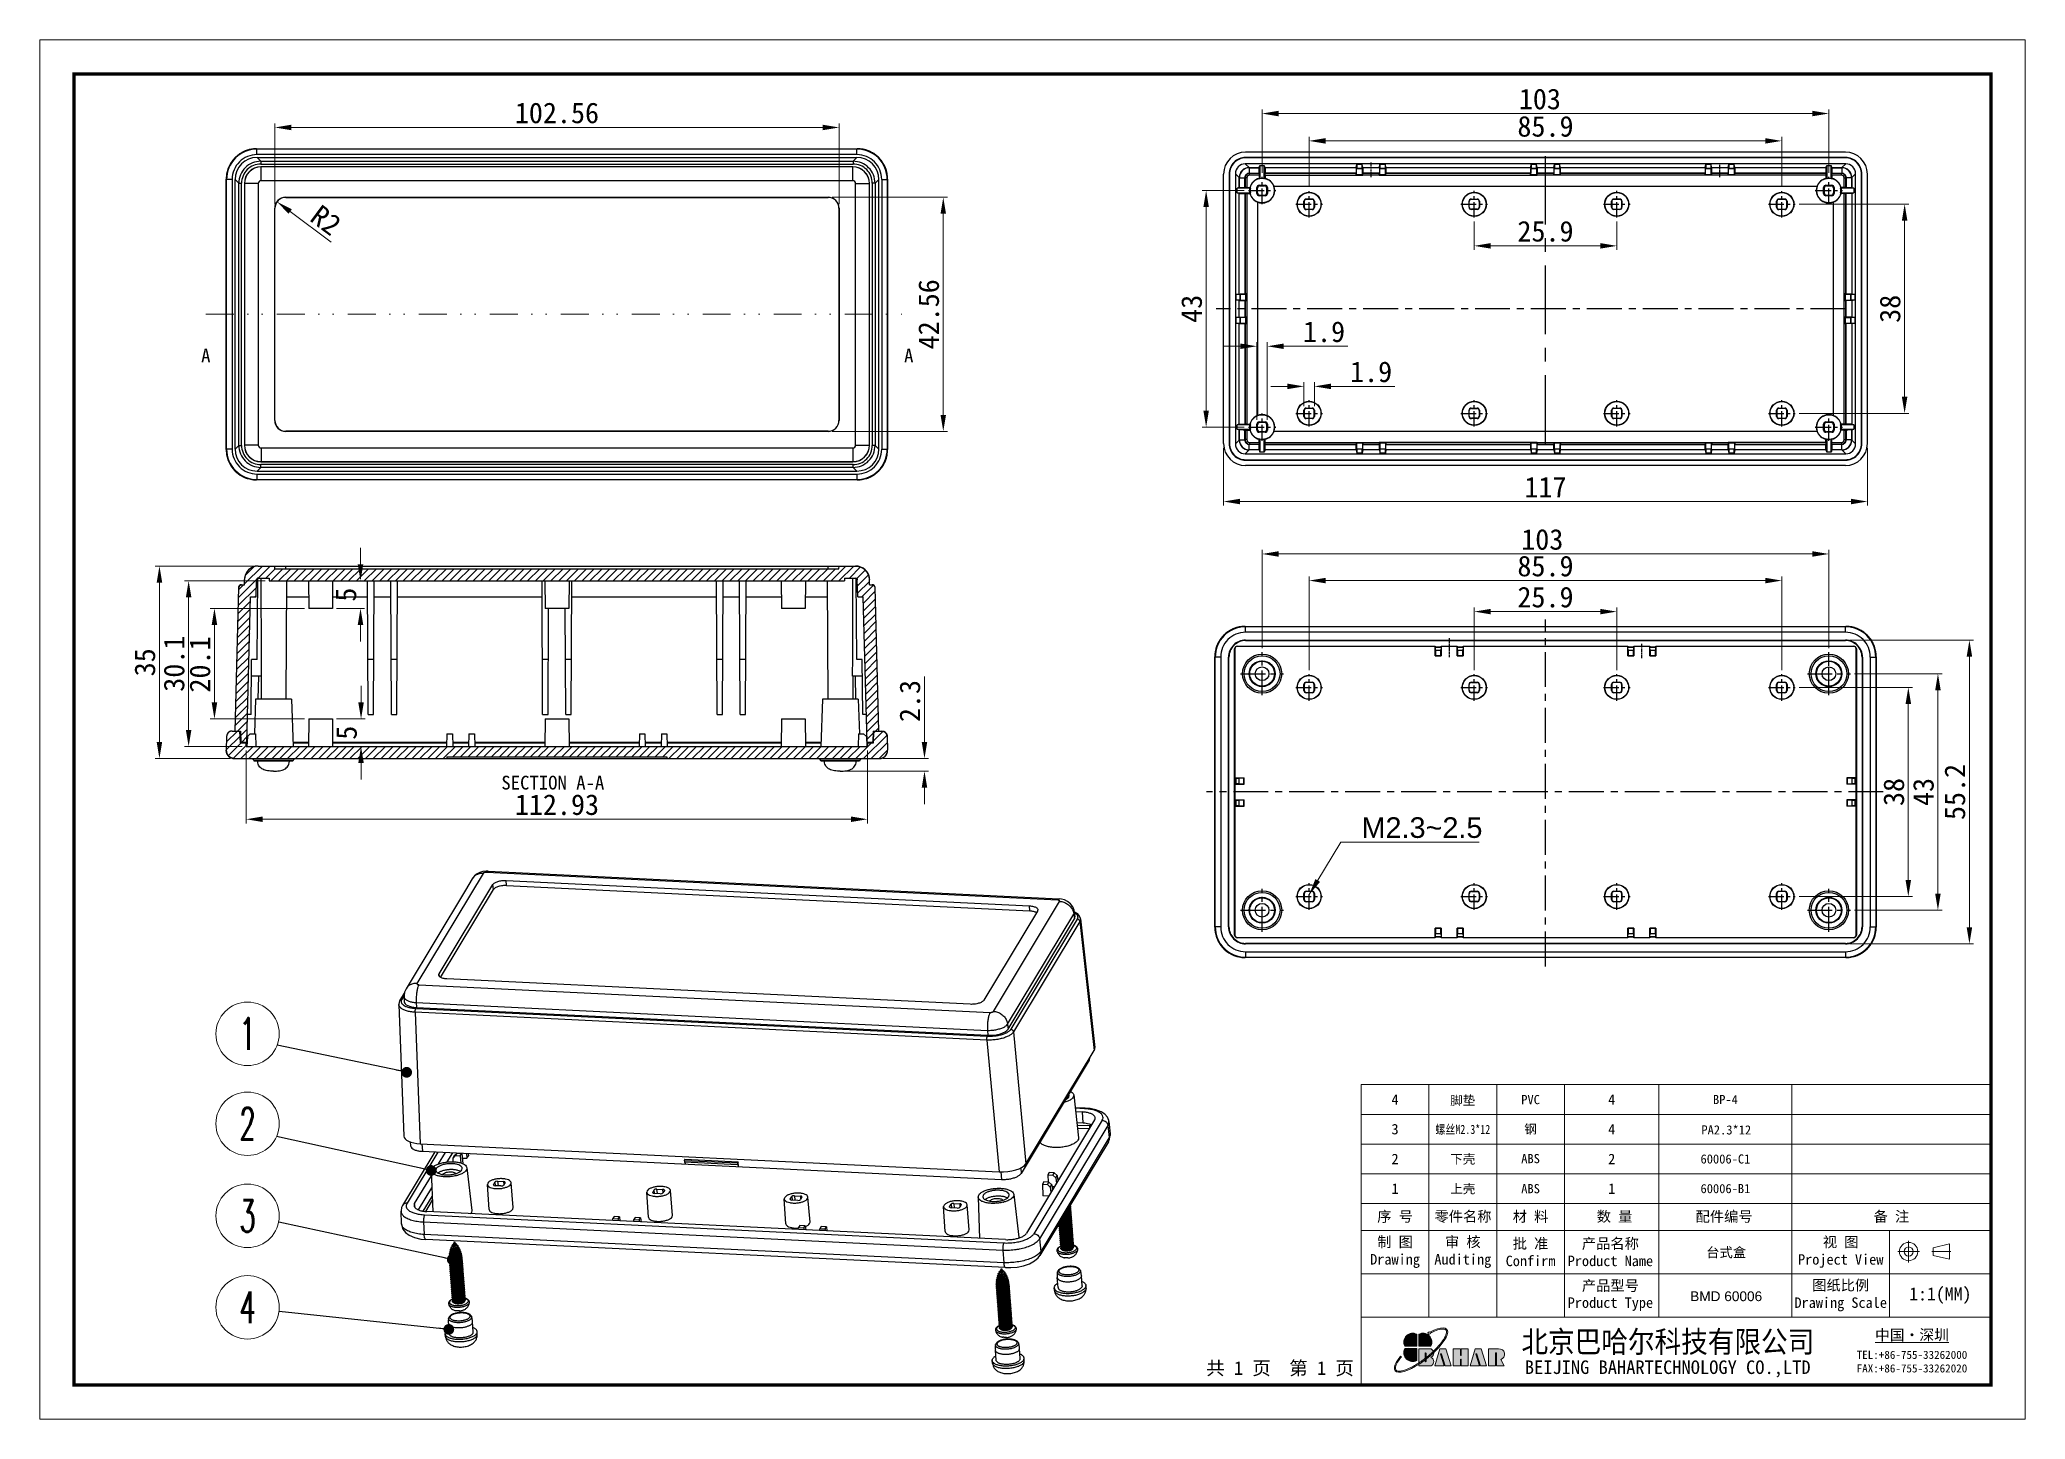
# Model space of a CAD drawing. Header units: millimetres. Extents: x 1833 to 2194, y -395 to -144.
import ezdxf
from ezdxf.enums import TextEntityAlignment as Align

# ---------------------------------------------------------------- set-up
doc = ezdxf.new("R2010")
doc.units = ezdxf.units.MM
doc.linetypes.add('CENTER', pattern=[50.8, 31.75, -6.35, 6.35, -6.35])
doc.linetypes.add('DIVIDE', pattern=[31.75, 12.7, -6.35, 0, -6.35, 0, -6.35])
for name, color, linetype in [('02___PRT_ALL_AXES', 7, 'Continuous'), ('06___PRT_ALL_SURFS', 7, 'Continuous'), ('3_ALL_AXES', 7, 'Continuous')]:
    doc.layers.add(name, color=color, linetype=linetype)
for name, color, linetype, lineweight in [('dim', 3, 'Continuous', 9), ('from', 7, 'Continuous', 13), ('hatch', 56, 'Continuous', 9)]:
    doc.layers.add(name, color=color, linetype=linetype, lineweight=lineweight)
doc.styles.add('BOM', font='txt.shx', dxfattribs={"bigfont": 'gbcbig.shx'})
doc.styles.add('FFS', font='SIMFANG.TTF', dxfattribs={"width": 0.9})
doc.styles.get("Standard").update_dxf_attribs({"font": 'txt', "bigfont": 'gbcbig.shx'})
doc.styles.add('宋体', font='SimSun.ttf')
doc.styles.add('样式 1', font='SIMKAI.TTF')
doc.dimstyles.new('ISO', dxfattribs={"dimscale": 0.6, "dimtxt": 2.5, "dimasz": 2.5, "dimexe": 1.25, "dimexo": 0.625, "dimtad": 0, "dimdsep": 46, "dimtxsty": 'Standard', "dimblk": 'OPEN', "dimcen": 0, "dimclrd": 4, "dimclre": 4, "dimadec": 0, "dimazin": 0, "dimtfac": 1, "dimtofl": 0, "dimtmove": 0, "dimatfit": 3, "dimfxl": 0, "dimarcsym": 0})
doc.dimstyles.new('YanXiu', dxfattribs={"dimscale": 1.5, "dimtxt": 2.5, "dimasz": 2.2, "dimexe": 0.65, "dimexo": 0.65, "dimgap": 0.5, "dimtad": 1, "dimdsep": 46, "dimtxsty": '宋体', "dimcen": 0, "dimclrd": 3, "dimclre": 3, "dimclrt": 3, "dimazin": 2, "dimtfac": 1, "dimtofl": 0, "dimtmove": 0, "dimatfit": 3, "dimfxl": 0, "dimlwd": 5, "dimlwe": 5, "dimarcsym": 0})
pattern_1 = [(45, (1786.2995, -357.9376), (-0.7071068, 0.7071068), [])]

msp = doc.modelspace()

# ---------------------------------------------------------------- texts
at = {"layer": 'dim', "color": 3, "insert": (2072.979, -289.363), "char_height": 3.75, "attachment_point": 7, "style": '宋体'}
msp.add_mtext('{\\fArial|b0|i0|c0|p32;M2.3~2.5}', dxfattribs=at)
at = {"layer": 'from', "style": '宋体'}
for s, height, p in [('4', 1.9, (2079.082, -336.86)), ('脚垫', 1.6628, (2091.396, -336.986)), ('PVC', 1.6628, (2103.71, -336.874)), ('4', 1.9, (2118.456, -336.86)), ('BP-4', 1.6628, (2139.121, -336.86)), ('3', 1.9, (2079.082, -342.261)), ('钢', 1.663, (2103.71, -342.2)), ('4', 1.9, (2118.456, -342.261)), ('PA2.3*12', 1.6628, (2139.276, -342.324)), ('2', 1.9, (2079.082, -347.662)), ('下壳', 1.6628, (2091.396, -347.662)), ('ABS', 1.6628, (2103.71, -347.601)), ('2', 1.9, (2118.456, -347.662)), ('60006-C1', 1.6628, (2139.121, -347.662)), ('1', 1.9, (2079.082, -353.062)), ('上壳', 1.6628, (2091.396, -353.062)), ('ABS', 1.6628, (2103.71, -353.062)), ('1', 1.9, (2118.456, -353.062)), ('60006-B1', 1.6628, (2139.121, -353.062))]:
    msp.add_text(s, height=height, dxfattribs=at).set_placement(p, align=Align.MIDDLE)
at = {"layer": 'from', "style": '宋体', "width": 0.8}
msp.add_text('螺丝M2.3*12', height=1.6628, dxfattribs=at).set_placement((2091.396, -342.261), align=Align.MIDDLE)
at = {"layer": 'from', "attachment_point": 5, "style": '宋体'}
for s, insert, char_height in [('序 号', (2079.082, -358.225), 1.9003), ('{\\fSimSun|b0|i0|c134|p2;零件名称}', (2091.425, -358.225), 1.90029), ('材 料', (2103.71, -358.225), 1.9003), ('数 量', (2118.975, -358.225), 1.9003), ('{\\fSimSun|b0|i0|c134|p2;配件编号}', (2138.884, -358.225), 1.90029), ('备 注', (2169.298, -358.225), 1.9003), ('制 图\\PDrawing', (2079.082, -364.629), 1.9003), ('审 核\\PAuditing', (2091.396, -364.629), 1.9003), ('批 准\\PConfirm', (2103.71, -364.629), 1.9003), ('产品名称\\PProduct Name', (2118.218, -364.629), 1.90029), ('视 图\\PProject View', (2160.072, -364.629), 1.90029), ('图纸比例\\PDrawing Scale', (2160.072, -372.509), 1.90029), ('1:1(MM)', (2178.172, -372.509), 2.3754), ('{\\fSimSun|b0|i0|c134|p2;\\H1.25x;共 1 页  第 1 页}', (2058.182, -385.814), 1.97022)]:
    msp.add_mtext(s, dxfattribs=dict(at, insert=insert, char_height=char_height))
at = {"layer": 'from', "color": 6, "attachment_point": 5, "style": '宋体'}
for s, insert, char_height in [('{\\C7;台式盒}', (2139.26, -364.749), 1.7737), ('{\\fArial|b0|i0|c0|p32;\\C7;BMD 60006}', (2139.26, -372.63), 1.77367)]:
    msp.add_mtext(s, dxfattribs=dict(at, insert=insert, char_height=char_height))
at = {"layer": 'from', "insert": (2118.218, -372.509), "char_height": 1.90029, "attachment_point": 5, "line_spacing_factor": 0.975, "style": '宋体'}
msp.add_mtext('产品型号\\PProduct Type', dxfattribs=at)
at = {"layer": 'from', "color": 3, "insert": (2128.662, -381.104), "char_height": 3.94044, "attachment_point": 5, "style": 'FFS'}
msp.add_mtext('{\\fSimSun|b0|i0|c134|p2;\\C7;北京巴哈尔科技有限公司}', dxfattribs=at)
at = {"layer": 'from', "attachment_point": 5}
for s, insert, char_height in [('{\\fSimSun|b0|i0|c134|p2;\\L中国\\fSimSun|b0|i0|c134|p0;·深圳}', (2173.024, -379.756), 1.97022), ('{\\fSimSun|b0|i0|c134|p2;TEL:+86-755-33262000\\PFAX:+86-755-33262020}', (2173.024, -384.507), 1.47766)]:
    msp.add_mtext(s, dxfattribs=dict(at, insert=insert, char_height=char_height))
at = {"layer": 'from', "insert": (2102.662, -384.283), "char_height": 2.46277, "width": 112.43423, "attachment_point": 1, "style": '样式 1'}
msp.add_mtext('BEIJING BAHARTECHNOLOGY CO.,LTD', dxfattribs=at)
at = {"layer": 'hatch', "color": 6, "style": '样式 1'}
for s, p in [('A', (1862.961, -201.642)), ('A', (1990.708, -201.642)), ('SECTION A-A', (1926.023, -279.262))]:
    msp.add_text(s, height=2.5, dxfattribs=at).set_placement(p, align=Align.MIDDLE)

# ---------------------------------------------------------------- blocks, each defined once
blk = doc.blocks.new('_Open')
at = {"color": 0, "linetype": 'ByBlock', "lineweight": -2}
for p, q in [((-1, 0.17), (0, 0)), ((-1, -0.17), (0, 0)), ((0, 0), (-1, 0))]:
    blk.add_line(p, q, dxfattribs=at)
blk = doc.blocks.new('yx_bom3')
at = {"layer": 'from'}
blk.add_circle((0, 0), 1, dxfattribs=at)
at = {"layer": 'from', "color": 4, "style": 'BOM', "width": 0.6}
blk.add_attdef('ITEM', text='', height=1, dxfattribs=at).set_placement((0, 0), align=Align.MIDDLE)
blk = doc.blocks.new('*D4')
at = {"layer": 'Defpoints', "color": 0}
for p in [(2157.92, -237.7), (2054.92, -255.55), (2157.92, -255.55)]:
    blk.add_point(p, dxfattribs=at)
at = {"layer": 'dim', "color": 3, "lineweight": 5}
for p, q in [((2054.92, -254.8), (2054.92, -236.95)), ((2057.92, -237.7), (2154.92, -237.7)), ((2157.92, -254.8), (2157.92, -236.95))]:
    blk.add_line(p, q, dxfattribs=at)
at = {"layer": 'dim', "color": 3}
for points in [[(2057.92, -237.2), (2057.92, -238.2), (2054.92, -237.7)], [(2154.92, -237.2), (2154.92, -238.2), (2157.92, -237.7)]]:
    blk.add_solid(points, dxfattribs=at)
at = {"layer": 'dim', "color": 3, "insert": (2105.84, -235.08), "char_height": 3.75, "attachment_point": 5, "style": '宋体'}
blk.add_mtext('103', dxfattribs=at)
blk = doc.blocks.new('*D5')
at = {"layer": 'Defpoints', "color": 0}
for p in [(2149.37, -242.54), (2063.47, -259.55), (2149.37, -259.55)]:
    blk.add_point(p, dxfattribs=at)
at = {"layer": 'dim', "color": 3, "lineweight": 5}
for p, q in [((2063.47, -258.8), (2063.47, -241.79)), ((2066.47, -242.54), (2146.37, -242.54)), ((2149.37, -258.8), (2149.37, -241.79))]:
    blk.add_line(p, q, dxfattribs=at)
at = {"layer": 'dim', "color": 3}
for points in [[(2066.47, -242.04), (2066.47, -243.04), (2063.47, -242.54)], [(2146.37, -242.04), (2146.37, -243.04), (2149.37, -242.54)]]:
    blk.add_solid(points, dxfattribs=at)
at = {"layer": 'dim', "color": 3, "insert": (2106.42, -239.92), "char_height": 3.75, "attachment_point": 5, "style": '宋体'}
blk.add_mtext('85.9', dxfattribs=at)
blk = doc.blocks.new('*D6')
at = {"layer": 'Defpoints', "color": 0}
for p in [(2161.84, -259.46), (2161.84, -302.46), (2177.74, -302.46)]:
    blk.add_point(p, dxfattribs=at)
at = {"layer": 'dim', "color": 3, "lineweight": 5}
for p, q in [((2162.59, -259.46), (2178.49, -259.46)), ((2177.74, -262.46), (2177.74, -299.46)), ((2162.59, -302.46), (2178.49, -302.46))]:
    blk.add_line(p, q, dxfattribs=at)
at = {"layer": 'dim', "color": 3}
for points in [[(2177.24, -262.46), (2178.24, -262.46), (2177.74, -259.46)], [(2177.24, -299.46), (2178.24, -299.46), (2177.74, -302.46)]]:
    blk.add_solid(points, dxfattribs=at)
at = {"layer": 'dim', "color": 3, "insert": (2175.12, -280.96), "char_height": 3.75, "attachment_point": 5, "rotation": 90, "style": '宋体'}
blk.add_mtext('43', dxfattribs=at)
blk = doc.blocks.new('*D7')
at = {"layer": 'Defpoints', "color": 0}
for p in [(2151.79, -261.96), (2151.79, -299.96), (2172.36, -299.96)]:
    blk.add_point(p, dxfattribs=at)
at = {"layer": 'dim', "color": 3, "lineweight": 5}
for p, q in [((2152.54, -261.96), (2173.11, -261.96)), ((2172.36, -264.96), (2172.36, -296.96)), ((2152.54, -299.96), (2173.11, -299.96))]:
    blk.add_line(p, q, dxfattribs=at)
at = {"layer": 'dim', "color": 3}
for points in [[(2171.86, -264.96), (2172.86, -264.96), (2172.36, -261.96)], [(2171.86, -296.96), (2172.86, -296.96), (2172.36, -299.96)]]:
    blk.add_solid(points, dxfattribs=at)
at = {"layer": 'dim', "color": 3, "insert": (2169.74, -280.96), "char_height": 3.75, "attachment_point": 5, "rotation": 90, "style": '宋体'}
blk.add_mtext('38', dxfattribs=at)
blk = doc.blocks.new('*D13')
at = {"layer": 'Defpoints', "color": 0}
for p in [(2047.92, -217.64), (2164.92, -217.64), (2164.92, -228.17)]:
    blk.add_point(p, dxfattribs=at)
at = {"layer": 'dim', "color": 3, "lineweight": 5}
for p, q in [((2047.92, -218.39), (2047.92, -228.92)), ((2164.92, -218.39), (2164.92, -228.92)), ((2050.92, -228.17), (2161.92, -228.17))]:
    blk.add_line(p, q, dxfattribs=at)
at = {"layer": 'dim', "color": 3}
for points in [[(2050.92, -227.67), (2050.92, -228.67), (2047.92, -228.17)], [(2161.92, -227.67), (2161.92, -228.67), (2164.92, -228.17)]]:
    blk.add_solid(points, dxfattribs=at)
at = {"layer": 'dim', "color": 3, "insert": (2106.42, -225.55), "char_height": 3.75, "attachment_point": 5, "style": '宋体'}
blk.add_mtext('117', dxfattribs=at)
blk = doc.blocks.new('*D12')
at = {"layer": 'Defpoints', "color": 0}
for p in [(2151.79, -174.14), (2171.69, -174.14), (2151.79, -212.14)]:
    blk.add_point(p, dxfattribs=at)
at = {"layer": 'dim', "color": 3, "lineweight": 5}
for p, q in [((2152.54, -174.14), (2172.44, -174.14)), ((2171.69, -209.14), (2171.69, -177.14)), ((2152.54, -212.14), (2172.44, -212.14))]:
    blk.add_line(p, q, dxfattribs=at)
at = {"layer": 'dim', "color": 3}
for points in [[(2171.19, -177.14), (2172.19, -177.14), (2171.69, -174.14)], [(2171.19, -209.14), (2172.19, -209.14), (2171.69, -212.14)]]:
    blk.add_solid(points, dxfattribs=at)
at = {"layer": 'dim', "color": 3, "insert": (2169.06, -193.14), "char_height": 3.75, "attachment_point": 5, "rotation": 90, "style": '宋体'}
blk.add_mtext('38', dxfattribs=at)
blk = doc.blocks.new('*D11')
at = {"layer": 'Defpoints', "color": 0}
for p in [(2149.37, -162.62), (2063.47, -171.73), (2149.37, -171.73)]:
    blk.add_point(p, dxfattribs=at)
at = {"layer": 'dim', "color": 3, "lineweight": 5}
for p, q in [((2063.47, -170.98), (2063.47, -161.87)), ((2149.37, -170.98), (2149.37, -161.87)), ((2066.47, -162.62), (2146.37, -162.62))]:
    blk.add_line(p, q, dxfattribs=at)
at = {"layer": 'dim', "color": 3}
for points in [[(2066.47, -162.12), (2066.47, -163.12), (2063.47, -162.62)], [(2146.37, -162.12), (2146.37, -163.12), (2149.37, -162.62)]]:
    blk.add_solid(points, dxfattribs=at)
at = {"layer": 'dim', "color": 3, "insert": (2106.42, -160), "char_height": 3.75, "attachment_point": 5, "style": '宋体'}
blk.add_mtext('85.9', dxfattribs=at)
blk = doc.blocks.new('*D10')
at = {"layer": 'Defpoints', "color": 0}
for p in [(2157.92, -157.65), (2054.92, -169.15), (2157.92, -169.15)]:
    blk.add_point(p, dxfattribs=at)
at = {"layer": 'dim', "color": 3, "lineweight": 5}
for p, q in [((2054.92, -168.4), (2054.92, -156.9)), ((2057.92, -157.65), (2154.92, -157.65)), ((2157.92, -168.4), (2157.92, -156.9))]:
    blk.add_line(p, q, dxfattribs=at)
at = {"layer": 'dim', "color": 3}
for points in [[(2057.92, -157.15), (2057.92, -158.15), (2054.92, -157.65)], [(2154.92, -157.15), (2154.92, -158.15), (2157.92, -157.65)]]:
    blk.add_solid(points, dxfattribs=at)
at = {"layer": 'dim', "color": 3, "insert": (2105.4, -155.03), "char_height": 3.75, "attachment_point": 5, "style": '宋体'}
blk.add_mtext('103', dxfattribs=at)
blk = doc.blocks.new('*D9')
at = {"layer": 'Defpoints', "color": 0}
for p in [(2052.43, -171.64), (2044.75, -214.64), (2052.43, -214.64)]:
    blk.add_point(p, dxfattribs=at)
at = {"layer": 'dim', "color": 3, "lineweight": 5}
for p, q in [((2051.68, -171.64), (2044, -171.64)), ((2044.75, -174.64), (2044.75, -211.64)), ((2051.68, -214.64), (2044, -214.64))]:
    blk.add_line(p, q, dxfattribs=at)
at = {"layer": 'dim', "color": 3}
for points in [[(2044.25, -174.64), (2045.25, -174.64), (2044.75, -171.64)], [(2044.25, -211.64), (2045.25, -211.64), (2044.75, -214.64)]]:
    blk.add_solid(points, dxfattribs=at)
at = {"layer": 'dim', "color": 3, "insert": (2042.13, -193.14), "char_height": 3.75, "attachment_point": 5, "rotation": 90, "style": '宋体'}
blk.add_mtext('43', dxfattribs=at)
blk = doc.blocks.new('*D14')
at = {"layer": 'Defpoints', "color": 0}
for p in [(1978.05, -160.18), (1875.49, -174.86), (1978.05, -174.86)]:
    blk.add_point(p, dxfattribs=at)
at = {"layer": 'dim', "color": 3, "lineweight": 5}
for p, q in [((1875.49, -174.11), (1875.49, -159.43)), ((1878.49, -160.18), (1975.05, -160.18)), ((1978.05, -174.11), (1978.05, -159.43))]:
    blk.add_line(p, q, dxfattribs=at)
at = {"layer": 'dim', "color": 3}
for points in [[(1878.49, -159.68), (1878.49, -160.68), (1875.49, -160.18)], [(1975.05, -159.68), (1975.05, -160.68), (1978.05, -160.18)]]:
    blk.add_solid(points, dxfattribs=at)
at = {"layer": 'dim', "color": 3, "insert": (1926.77, -157.56), "char_height": 3.75, "attachment_point": 5, "style": '宋体'}
blk.add_mtext('102.56', dxfattribs=at)
blk = doc.blocks.new('*D15')
at = {"layer": 'Defpoints', "color": 0}
for p in [(1976.05, -172.86), (1976.05, -215.42), (1996.98, -215.42)]:
    blk.add_point(p, dxfattribs=at)
at = {"layer": 'dim', "color": 3, "lineweight": 5}
for p, q in [((1976.8, -172.86), (1997.73, -172.86)), ((1996.98, -175.86), (1996.98, -212.42)), ((1976.8, -215.42), (1997.73, -215.42))]:
    blk.add_line(p, q, dxfattribs=at)
at = {"layer": 'dim', "color": 3}
for points in [[(1996.48, -175.86), (1997.48, -175.86), (1996.98, -172.86)], [(1996.48, -212.42), (1997.48, -212.42), (1996.98, -215.42)]]:
    blk.add_solid(points, dxfattribs=at)
at = {"layer": 'dim', "color": 3, "insert": (1994.35, -194.14), "char_height": 3.75, "attachment_point": 5, "rotation": 90, "style": '宋体'}
blk.add_mtext('42.56', dxfattribs=at)
blk = doc.blocks.new('*D16')
at = {"layer": 'Defpoints', "color": 0}
for p in [(1875.88, -173.67), (1877.49, -174.86)]:
    blk.add_point(p, dxfattribs=at)
at = {"layer": 'dim', "color": 3, "lineweight": 5}
blk.add_line((1885.76, -181.02), (1878.29, -175.46), dxfattribs=at)
at = {"layer": 'dim', "color": 3}
blk.add_solid([(1878.59, -175.06), (1877.99, -175.86), (1875.88, -173.67)], dxfattribs=at)
at = {"layer": 'dim', "color": 3, "insert": (1884.8, -177.03), "char_height": 3.75, "attachment_point": 5, "rotation": 323.3701, "style": '宋体'}
blk.add_mtext('R2', dxfattribs=at)
blk = doc.blocks.new('*D17')
at = {"layer": 'Defpoints', "color": 0}
for p in [(1874.49, -242.59), (1859.84, -272.69), (1870.3, -272.69)]:
    blk.add_point(p, dxfattribs=at)
at = {"layer": 'dim', "color": 3, "lineweight": 5}
for p, q in [((1873.74, -242.59), (1859.09, -242.59)), ((1859.84, -245.59), (1859.84, -269.69)), ((1869.55, -272.69), (1859.09, -272.69))]:
    blk.add_line(p, q, dxfattribs=at)
at = {"layer": 'dim', "color": 3}
for points in [[(1859.34, -245.59), (1860.34, -245.59), (1859.84, -242.59)], [(1859.34, -269.69), (1860.34, -269.69), (1859.84, -272.69)]]:
    blk.add_solid(points, dxfattribs=at)
at = {"layer": 'dim', "color": 3, "insert": (1857.21, -257.64), "char_height": 3.75, "attachment_point": 5, "rotation": 90, "style": '宋体'}
blk.add_mtext('30.1', dxfattribs=at)
blk = doc.blocks.new('*D18')
at = {"layer": 'Defpoints', "color": 0}
for p in [(1870.3, -272.69), (1983.23, -272.69), (1983.23, -285.92)]:
    blk.add_point(p, dxfattribs=at)
at = {"layer": 'dim', "color": 3, "lineweight": 5}
for p, q in [((1870.3, -273.44), (1870.3, -286.67)), ((1983.23, -273.44), (1983.23, -286.67)), ((1873.3, -285.92), (1980.23, -285.92))]:
    blk.add_line(p, q, dxfattribs=at)
at = {"layer": 'dim', "color": 3}
for points in [[(1873.3, -285.42), (1873.3, -286.42), (1870.3, -285.92)], [(1980.23, -285.42), (1980.23, -286.42), (1983.23, -285.92)]]:
    blk.add_solid(points, dxfattribs=at)
at = {"layer": 'dim', "color": 3, "insert": (1926.77, -283.29), "char_height": 3.75, "attachment_point": 5, "style": '宋体'}
blk.add_mtext('112.93', dxfattribs=at)
blk = doc.blocks.new('*D19')
at = {"layer": 'Defpoints', "color": 0}
for p in [(2064.42, -207.24), (2062.52, -211.59), (2064.42, -211.59)]:
    blk.add_point(p, dxfattribs=at)
at = {"layer": 'dim', "color": 3, "lineweight": 5}
for p, q in [((2059.52, -207.24), (2056.52, -207.24)), ((2062.52, -210.84), (2062.52, -206.49)), ((2064.42, -210.84), (2064.42, -206.49)), ((2067.42, -207.24), (2079.03, -207.24))]:
    blk.add_line(p, q, dxfattribs=at)
at = {"layer": 'dim', "color": 3}
for points in [[(2059.52, -206.74), (2059.52, -207.74), (2062.52, -207.24)], [(2067.42, -206.74), (2067.42, -207.74), (2064.42, -207.24)]]:
    blk.add_solid(points, dxfattribs=at)
at = {"layer": 'dim', "color": 3, "insert": (2074.73, -204.61), "char_height": 3.75, "attachment_point": 5, "style": '宋体'}
blk.add_mtext('1.9', dxfattribs=at)
blk = doc.blocks.new('*D20')
at = {"layer": 'Defpoints', "color": 0}
for p in [(2055.87, -199.95), (2053.97, -214.09), (2055.87, -214.09)]:
    blk.add_point(p, dxfattribs=at)
at = {"layer": 'dim', "color": 3, "lineweight": 5}
for p, q in [((2050.97, -199.95), (2047.97, -199.95)), ((2053.97, -213.34), (2053.97, -199.2)), ((2055.87, -213.34), (2055.87, -199.2)), ((2058.87, -199.95), (2070.48, -199.95))]:
    blk.add_line(p, q, dxfattribs=at)
at = {"layer": 'dim', "color": 3}
for points in [[(2050.97, -199.45), (2050.97, -200.45), (2053.97, -199.95)], [(2058.87, -199.45), (2058.87, -200.45), (2055.87, -199.95)]]:
    blk.add_solid(points, dxfattribs=at)
at = {"layer": 'dim', "color": 3, "insert": (2066.18, -197.33), "char_height": 3.75, "attachment_point": 5, "style": '宋体'}
blk.add_mtext('1.9', dxfattribs=at)
blk = doc.blocks.new('*D21')
at = {"layer": 'Defpoints', "color": 0}
for p in [(1864.53, -247.59), (1881.67, -247.59), (1881.67, -267.69)]:
    blk.add_point(p, dxfattribs=at)
at = {"layer": 'dim', "color": 3, "lineweight": 5}
for p, q in [((1880.92, -247.59), (1863.78, -247.59)), ((1864.53, -264.69), (1864.53, -250.59)), ((1880.92, -267.69), (1863.78, -267.69))]:
    blk.add_line(p, q, dxfattribs=at)
at = {"layer": 'dim', "color": 3}
for points in [[(1864.03, -250.59), (1865.03, -250.59), (1864.53, -247.59)], [(1864.03, -264.69), (1865.03, -264.69), (1864.53, -267.69)]]:
    blk.add_solid(points, dxfattribs=at)
at = {"layer": 'dim', "color": 3, "insert": (1861.91, -257.79), "char_height": 3.75, "attachment_point": 5, "rotation": 90, "style": '宋体'}
blk.add_mtext('20.1', dxfattribs=at)
blk = doc.blocks.new('*D22')
at = {"layer": 'Defpoints', "color": 0}
for p in [(1885.97, -267.69), (1885.97, -272.69), (1891.17, -272.69)]:
    blk.add_point(p, dxfattribs=at)
at = {"layer": 'dim', "color": 3, "lineweight": 5}
for p, q in [((1891.17, -264.69), (1891.17, -261.69)), ((1886.72, -267.69), (1891.92, -267.69)), ((1886.72, -272.69), (1891.92, -272.69)), ((1891.17, -275.69), (1891.17, -278.69))]:
    blk.add_line(p, q, dxfattribs=at)
at = {"layer": 'dim', "color": 3}
for points in [[(1890.67, -264.69), (1891.67, -264.69), (1891.17, -267.69)], [(1890.67, -275.69), (1891.67, -275.69), (1891.17, -272.69)]]:
    blk.add_solid(points, dxfattribs=at)
at = {"layer": 'dim', "color": 3, "insert": (1888.55, -270.19), "char_height": 3.75, "attachment_point": 5, "rotation": 90, "style": '宋体'}
blk.add_mtext('5', dxfattribs=at)
blk = doc.blocks.new('*D23')
at = {"layer": 'Defpoints', "color": 0}
for p in [(1885.97, -242.59), (1891.07, -242.59), (1885.97, -247.59)]:
    blk.add_point(p, dxfattribs=at)
at = {"layer": 'dim', "color": 3, "lineweight": 5}
for p, q in [((1891.07, -239.59), (1891.07, -236.59)), ((1886.72, -242.59), (1891.82, -242.59)), ((1886.72, -247.59), (1891.82, -247.59)), ((1891.07, -250.59), (1891.07, -253.59))]:
    blk.add_line(p, q, dxfattribs=at)
at = {"layer": 'dim', "color": 3}
for points in [[(1890.57, -239.59), (1891.57, -239.59), (1891.07, -242.59)], [(1890.57, -250.59), (1891.57, -250.59), (1891.07, -247.59)]]:
    blk.add_solid(points, dxfattribs=at)
at = {"layer": 'dim', "color": 3, "insert": (1888.44, -245.09), "char_height": 3.75, "attachment_point": 5, "rotation": 90, "style": '宋体'}
blk.add_mtext('5', dxfattribs=at)
blk = doc.blocks.new('*D24')
at = {"layer": 'Defpoints', "color": 0}
for p in [(2160.92, -253.36), (2160.92, -308.56), (2183.46, -308.56)]:
    blk.add_point(p, dxfattribs=at)
at = {"layer": 'dim', "color": 3, "lineweight": 5}
for p, q in [((2161.67, -253.36), (2184.21, -253.36)), ((2183.46, -256.36), (2183.46, -305.56)), ((2161.67, -308.56), (2184.21, -308.56))]:
    blk.add_line(p, q, dxfattribs=at)
at = {"layer": 'dim', "color": 3}
for points in [[(2182.96, -256.36), (2183.96, -256.36), (2183.46, -253.36)], [(2182.96, -305.56), (2183.96, -305.56), (2183.46, -308.56)]]:
    blk.add_solid(points, dxfattribs=at)
at = {"layer": 'dim', "color": 3, "insert": (2180.84, -280.96), "char_height": 3.75, "attachment_point": 5, "rotation": 90, "style": '宋体'}
blk.add_mtext('55.2', dxfattribs=at)
blk = doc.blocks.new('*D25')
at = {"layer": 'Defpoints', "color": 0}
for p in [(1854.53, -239.89), (1873.24, -239.89), (1868.18, -274.89)]:
    blk.add_point(p, dxfattribs=at)
at = {"layer": 'dim', "color": 3, "lineweight": 5}
for p, q in [((1872.49, -239.89), (1853.78, -239.89)), ((1854.53, -271.89), (1854.53, -242.89)), ((1867.43, -274.89), (1853.78, -274.89))]:
    blk.add_line(p, q, dxfattribs=at)
at = {"layer": 'dim', "color": 3}
for points in [[(1854.03, -242.89), (1855.03, -242.89), (1854.53, -239.89)], [(1854.03, -271.89), (1855.03, -271.89), (1854.53, -274.89)]]:
    blk.add_solid(points, dxfattribs=at)
at = {"layer": 'dim', "color": 3, "insert": (1851.9, -257.39), "char_height": 3.75, "attachment_point": 5, "rotation": 90, "style": '宋体'}
blk.add_mtext('35', dxfattribs=at)
blk = doc.blocks.new('*D26')
at = {"layer": 'Defpoints', "color": 0}
for p in [(1978.27, -277.19), (1985.31, -274.89), (1993.56, -274.89)]:
    blk.add_point(p, dxfattribs=at)
at = {"layer": 'dim', "color": 3, "lineweight": 5}
for p, q in [((1993.56, -271.89), (1993.56, -259.99)), ((1979.02, -277.19), (1994.31, -277.19)), ((1986.06, -274.89), (1994.31, -274.89)), ((1993.56, -280.19), (1993.56, -283.19))]:
    blk.add_line(p, q, dxfattribs=at)
at = {"layer": 'dim', "color": 3}
for points in [[(1993.06, -271.89), (1994.06, -271.89), (1993.56, -274.89)], [(1993.06, -280.19), (1994.06, -280.19), (1993.56, -277.19)]]:
    blk.add_solid(points, dxfattribs=at)
at = {"layer": 'dim', "color": 3, "insert": (1990.93, -264.44), "char_height": 3.75, "attachment_point": 5, "rotation": 90, "style": '宋体'}
blk.add_mtext('2.3', dxfattribs=at)
blk = doc.blocks.new('*D28')
at = {"layer": 'Defpoints', "color": 0}
for p in [(2119.37, -248.18), (2093.47, -259.55), (2119.37, -259.55)]:
    blk.add_point(p, dxfattribs=at)
at = {"layer": 'dim', "color": 3, "lineweight": 5}
for p, q in [((2093.47, -258.8), (2093.47, -247.43)), ((2096.47, -248.18), (2116.37, -248.18)), ((2119.37, -258.8), (2119.37, -247.43))]:
    blk.add_line(p, q, dxfattribs=at)
at = {"layer": 'dim', "color": 3}
for points in [[(2096.47, -247.68), (2096.47, -248.68), (2093.47, -248.18)], [(2116.37, -247.68), (2116.37, -248.68), (2119.37, -248.18)]]:
    blk.add_solid(points, dxfattribs=at)
at = {"layer": 'dim', "color": 3, "insert": (2106.42, -245.56), "char_height": 3.75, "attachment_point": 5, "style": '宋体'}
blk.add_mtext('25.9', dxfattribs=at)
blk = doc.blocks.new('*D29')
at = {"layer": 'Defpoints', "color": 0}
for p in [(2093.47, -176.55), (2119.37, -176.55), (2119.37, -181.7)]:
    blk.add_point(p, dxfattribs=at)
at = {"layer": 'dim', "color": 3, "lineweight": 5}
for p, q in [((2093.47, -177.3), (2093.47, -182.45)), ((2119.37, -177.3), (2119.37, -182.45)), ((2096.47, -181.7), (2116.37, -181.7))]:
    blk.add_line(p, q, dxfattribs=at)
at = {"layer": 'dim', "color": 3}
for points in [[(2096.47, -181.2), (2096.47, -182.2), (2093.47, -181.7)], [(2116.37, -181.2), (2116.37, -182.2), (2119.37, -181.7)]]:
    blk.add_solid(points, dxfattribs=at)
at = {"layer": 'dim', "color": 3, "insert": (2106.42, -179.07), "char_height": 3.75, "attachment_point": 5, "style": '宋体'}
blk.add_mtext('25.9', dxfattribs=at)

# ---------------------------------------------------------------- dimensions: what is measured, and where the dimension line sits
at = {"layer": 'dim'}
for base, p1, p2, picture, middle in [((1978.047, -160.181), (1875.489, -174.863), (1978.047, -174.863), '*D14', (1926.768, -157.557)), ((2149.374, -162.623), (2063.474, -171.729), (2149.374, -171.729), '*D11', (2106.424, -159.998)), ((2119.374, -181.696), (2093.474, -176.554), (2119.374, -176.554), '*D29', (2106.424, -179.071)), ((2064.424, -207.239), (2062.524, -211.592), (2064.424, -211.592), '*D19', (2074.726, -204.615)), ((2149.374, -242.541), (2063.474, -259.548), (2149.374, -259.548), '*D5', (2106.424, -239.917)), ((2119.374, -248.182), (2093.474, -259.548), (2119.374, -259.548), '*D28', (2106.424, -245.558)), ((1983.234, -285.916), (1870.302, -272.689), (1983.234, -272.689), '*D18', (1926.768, -283.292))]:
    dim = msp.add_linear_dim(base=base, p1=p1, p2=p2, dimstyle='YanXiu', override={"dimasz": 2, "dimexe": 0.49975, "dimexo": 0.49975, "dimgap": 0.49975}, dxfattribs=at)
    dim.commit()
    dim.dimension.update_dxf_attribs({"geometry": picture, "text_midpoint": middle})
for base, p1, p2, picture, middle in [((2157.924, -157.652), (2054.924, -169.148), (2157.924, -169.148), '*D10', (2105.404, -157.652)), ((2055.874, -199.954), (2053.974, -214.092), (2055.874, -214.092), '*D20', (2066.176, -199.954)), ((2164.924, -228.171), (2047.924, -217.643), (2164.924, -217.643), '*D13', (2106.424, -228.171)), ((2157.924, -237.7), (2054.924, -255.548), (2157.924, -255.548), '*D4', (2105.835, -237.7))]:
    dim = msp.add_linear_dim(base=base, p1=p1, p2=p2, dimstyle='YanXiu', override={"dimasz": 2, "dimexe": 0.49975, "dimexo": 0.49975, "dimgap": 0.49975}, dxfattribs=at)
    dim.commit()
    dim.dimension.update_dxf_attribs({"geometry": picture, "text_midpoint": middle, "dimtype": 160})
for base, p1, p2, picture, middle in [((1996.976, -215.42), (1976.047, -172.863), (1976.047, -215.42), '*D15', (1994.351, -194.142)), ((2044.751, -214.642), (2052.43, -171.642), (2052.43, -214.642), '*D9', (2042.126, -193.142)), ((2171.686, -174.142), (2151.787, -212.142), (2151.787, -174.142), '*D12', (2169.061, -193.142)), ((1891.066, -242.589), (1885.968, -247.589), (1885.968, -242.589), '*D23', (1888.442, -245.089)), ((1854.527, -239.889), (1868.177, -274.889), (1873.235, -239.889), '*D25', (1851.902, -257.389)), ((2183.462, -308.561), (2160.924, -253.362), (2160.924, -308.561), '*D24', (2180.838, -280.961)), ((1891.173, -272.689), (1885.968, -267.689), (1885.968, -272.689), '*D22', (1888.549, -270.189)), ((1993.557, -274.889), (1978.268, -277.19), (1985.313, -274.889), '*D26', (1990.933, -264.442)), ((2172.36, -299.961), (2151.787, -261.961), (2151.787, -299.961), '*D7', (2169.735, -280.961))]:
    dim = msp.add_linear_dim(base=base, p1=p1, p2=p2, angle=90, dimstyle='YanXiu', override={"dimasz": 2, "dimexe": 0.49975, "dimexo": 0.49975, "dimgap": 0.49975}, dxfattribs=at)
    dim.commit()
    dim.dimension.update_dxf_attribs({"geometry": picture, "text_midpoint": middle})
dim = msp.add_radius_dim(center=(1877.489, -174.863), mpoint=(1875.884, -173.67), dimstyle='YanXiu', override={"dimasz": 2, "dimexe": 0.49975, "dimexo": 0.49975, "dimgap": 0.49975, "dimtmove": 1}, dxfattribs=at)
dim.commit()
dim.dimension.update_dxf_attribs({"geometry": '*D16', "text_midpoint": (1883.232, -179.132), "dimtype": 164})
for base, p1, p2, picture, middle in [((1859.839, -272.689), (1874.489, -242.589), (1870.302, -272.689), '*D17', (1859.839, -257.639)), ((1864.53, -247.589), (1881.668, -267.689), (1881.668, -247.589), '*D21', (1864.53, -257.791)), ((2177.741, -302.461), (2161.837, -259.461), (2161.837, -302.461), '*D6', (2177.741, -280.961))]:
    dim = msp.add_linear_dim(base=base, p1=p1, p2=p2, angle=90, dimstyle='YanXiu', override={"dimasz": 2, "dimexe": 0.49975, "dimexo": 0.49975, "dimgap": 0.49975}, dxfattribs=at)
    dim.commit()
    dim.dimension.update_dxf_attribs({"geometry": picture, "text_midpoint": middle, "dimtype": 160})

# ---------------------------------------------------------------- hatches: boundary and pattern name
at = {"linetype": 'Continuous'}
h = msp.add_hatch(dxfattribs=at)
h.set_pattern_fill('DEFAULT__1', color=2, angle=45, style=0, pattern_type=0)
h.set_pattern_definition(pattern_1)
edge = h.paths.add_edge_path()
edge.add_line((1868.268, -269.889), (1869.269, -269.889))
edge.add_line((1868.268, -269.889), (1868.952, -243.785))
edge.add_spline(control_points=[(1868.952, -243.785), (1868.959, -243.498), (1869.165, -243.298), (1869.451, -243.298)], knot_values=[0, 0, 0, 0, 1, 1, 1, 1], weights=[1, 0.810868, 0.810868, 1], degree=3, periodic=0)
edge.add_line((1869.451, -243.298), (1869.965, -243.298))
edge.add_line((1869.965, -243.298), (1869.99, -242.324))
edge.add_spline(control_points=[(1872.489, -239.889), (1871.055, -239.889), (1870.028, -240.89), (1869.99, -242.324)], knot_values=[0, 0, 0, 0, 1, 1, 1, 1], weights=[1, 0.810868, 0.810868, 1], degree=3, periodic=0)
edge.add_line((1872.489, -239.889), (1875.489, -239.889))
edge.add_line((1875.515, -240.389), (1875.489, -239.889))
edge.add_line((1875.515, -240.389), (1978.02, -240.389))
edge.add_line((1978.02, -240.389), (1978.047, -239.889))
edge.add_line((1978.047, -239.889), (1981.047, -239.889))
edge.add_spline(control_points=[(1981.047, -239.889), (1982.481, -239.889), (1983.508, -240.89), (1983.546, -242.324)], knot_values=[0, 0, 0, 0, 1, 1, 1, 1], weights=[1, 0.810868, 0.810868, 1], degree=3, periodic=0)
edge.add_line((1983.571, -243.298), (1983.546, -242.324))
edge.add_line((1983.571, -243.298), (1984.085, -243.298))
edge.add_spline(control_points=[(1984.584, -243.785), (1984.577, -243.498), (1984.371, -243.298), (1984.085, -243.298)], knot_values=[0, 0, 0, 0, 1, 1, 1, 1], weights=[1, 0.810868, 0.810868, 1], degree=3, periodic=0)
edge.add_line((1985.268, -269.889), (1984.584, -243.785))
edge.add_line((1984.267, -269.889), (1985.268, -269.889))
edge.add_line((1984.267, -269.889), (1984.197, -271.889))
edge.add_line((1983.12, -271.889), (1984.197, -271.889))
edge.add_line((1983.12, -271.889), (1982.429, -245.498))
edge.add_line((1981.428, -245.498), (1982.429, -245.498))
edge.add_line((1981.428, -245.498), (1981.347, -242.381))
edge.add_spline(control_points=[(1981.047, -242.089), (1981.219, -242.089), (1981.342, -242.209), (1981.347, -242.381)], knot_values=[0, 0, 0, 0, 1, 1, 1, 1], weights=[1, 0.810868, 0.810868, 1], degree=3, periodic=0)
edge.add_line((1979.047, -242.089), (1981.047, -242.089))
edge.add_line((1979.047, -242.089), (1979.047, -242.589))
edge.add_line((1874.489, -242.589), (1979.047, -242.589))
edge.add_line((1874.489, -242.089), (1874.489, -242.589))
edge.add_line((1872.489, -242.089), (1874.489, -242.089))
edge.add_spline(control_points=[(1872.489, -242.089), (1872.317, -242.089), (1872.194, -242.209), (1872.189, -242.381)], knot_values=[0, 0, 0, 0, 1, 1, 1, 1], weights=[1, 0.810868, 0.810868, 1], degree=3, periodic=0)
edge.add_line((1872.108, -245.498), (1872.189, -242.381))
edge.add_line((1871.107, -245.498), (1872.108, -245.498))
edge.add_line((1870.416, -271.889), (1871.107, -245.498))
edge.add_line((1869.339, -271.889), (1870.416, -271.889))
edge.add_line((1869.269, -269.889), (1869.339, -271.889))
h = msp.add_hatch(dxfattribs=at)
h.set_pattern_fill('DEFAULT__2', color=2, angle=45, style=0, pattern_type=0)
h.set_pattern_definition(pattern_1)
edge = h.paths.add_edge_path()
edge.add_line((1867.742, -269.889), (1869.169, -269.889))
edge.add_line((1869.244, -272.039), (1869.169, -269.889))
edge.add_line((1869.244, -272.039), (1870.268, -272.039))
edge.add_line((1870.302, -272.689), (1870.268, -272.039))
edge.add_line((1870.302, -272.689), (1983.234, -272.689))
edge.add_line((1983.234, -272.689), (1983.268, -272.039))
edge.add_line((1983.268, -272.039), (1984.292, -272.039))
edge.add_line((1984.292, -272.039), (1984.367, -269.889))
edge.add_line((1984.367, -269.889), (1985.794, -269.889))
edge.add_spline(control_points=[(1985.794, -269.889), (1986.368, -269.889), (1986.778, -270.29), (1986.793, -270.863)], knot_values=[0, 0, 0, 0, 1, 1, 1, 1], weights=[1, 0.810868, 0.810868, 1], degree=3, periodic=0)
edge.add_line((1986.793, -270.863), (1986.859, -273.35))
edge.add_spline(control_points=[(1985.359, -274.889), (1986.256, -274.889), (1986.882, -274.247), (1986.859, -273.35)], knot_values=[0, 0, 0, 0, 1, 1, 1, 1], weights=[1, 0.798527, 0.798527, 1], degree=3, periodic=0)
edge.add_line((1946.768, -274.889), (1985.359, -274.889))
edge.add_line((1946.752, -274.589), (1946.768, -274.889))
edge.add_line((1906.784, -274.589), (1946.752, -274.589))
edge.add_line((1906.784, -274.589), (1906.768, -274.889))
edge.add_line((1868.177, -274.889), (1906.768, -274.889))
edge.add_spline(control_points=[(1868.177, -274.889), (1867.28, -274.889), (1866.654, -274.247), (1866.677, -273.35)], knot_values=[0, 0, 0, 0, 1, 1, 1, 1], weights=[1, 0.798527, 0.798527, 1], degree=3, periodic=0)
edge.add_line((1866.742, -270.863), (1866.677, -273.35))
edge.add_spline(control_points=[(1867.742, -269.889), (1867.168, -269.889), (1866.757, -270.29), (1866.742, -270.863)], knot_values=[0, 0, 0, 0, 1, 1, 1, 1], weights=[1, 0.810868, 0.810868, 1], degree=3, periodic=0)
at = {"layer": 'from'}
h = msp.add_hatch(color=5, dxfattribs=at)
h.set_gradient(color1=(0, 0, 255), color2=(204, 204, 255), rotation=270, one_color=1, tint=0.9, name='HEMISPHERICAL')
edge = h.paths.add_edge_path()
edge.add_arc((2085.282, -379.312), 0.232, 53.71062, 361.77764)
edge.add_spline(control_points=[(2085.514, -379.305), (2085.637, -379.242), (2085.757, -379.182), (2086.347, -378.905), (2086.781, -378.746), (2087.416, -378.593), (2087.649, -378.566), (2087.974, -378.577), (2088.087, -378.601), (2088.252, -378.67), (2088.308, -378.712), (2088.349, -378.764), (2088.389, -378.813), (2088.417, -378.873), (2088.449, -379.033), (2088.45, -379.132), (2088.416, -379.368), (2088.38, -379.503), (2088.208, -379.96), (2088.008, -380.325), (2087.456, -381.117), (2087.105, -381.544), (2086.498, -382.193), (2086.282, -382.41), (2086.056, -382.626)], knot_values=[5.2944931, 5.2944931, 5.2944931, 5.2944931, 5.376277, 5.376277, 5.7027746, 5.7027746, 5.9392475, 5.9392475, 6.1160577, 6.1160577, 6.2831853, 6.2831853, 6.2831853, 6.442424, 6.442424, 6.6016628, 6.6016628, 6.7609015, 6.7609015, 7.0883681, 7.0883681, 7.4158348, 7.4158348, 7.5786031, 7.5786031, 7.5786031, 7.5786031], degree=3, periodic=0)
edge.add_ellipse((2084.529, -382.963), major_axis=(1.591, 0.068), ratio=0.6717797, start_angle=362.49244, end_angle=374.72333, ccw=False)
edge.add_ellipse((2083.802, -382.405), major_axis=(4.707, 3.768), ratio=0.3075492, start_angle=-75.30393, end_angle=56.66872)
edge = h.paths.add_edge_path()
edge.add_ellipse((2083.802, -382.405), major_axis=(4.707, 3.768), ratio=0.3075492, start_angle=-233.44549, end_angle=-108.8635)
edge.add_line((2083.376, -384.993), (2083.376, -384.75))
edge.add_spline(control_points=[(2083.376, -384.75), (2082.897, -385.063), (2082.423, -385.338), (2081.398, -385.851), (2080.866, -386.055), (2080.179, -386.216), (2079.96, -386.242), (2079.638, -386.233), (2079.522, -386.21), (2079.362, -386.145), (2079.309, -386.108), (2079.229, -386.019), (2079.2, -385.967), (2079.161, -385.83), (2079.153, -385.745), (2079.168, -385.541), (2079.192, -385.423), (2079.318, -385.021), (2079.477, -384.695), (2079.852, -384.107), (2080.027, -383.864), (2080.227, -383.612)], knot_values=[8.1602279, 8.1602279, 8.1602279, 8.1602279, 8.46118, 8.46118, 8.851592, 8.851592, 9.0751916, 9.0751916, 9.2552808, 9.2552808, 9.4047948, 9.4047948, 9.5543089, 9.5543089, 9.703823, 9.703823, 9.853337, 9.853337, 10.159988, 10.159988, 10.3575695, 10.3575695, 10.3575695, 10.3575695], degree=3, periodic=0)
edge.add_line((2080.227, -383.612), (2080.068, -383.486))
edge = h.paths.add_edge_path()
edge.add_spline(control_points=[(2084.557, -383.91), (2084.309, -384.102), (2084.057, -384.286), (2083.662, -384.561), (2083.519, -384.657), (2083.376, -384.75)], knot_values=[7.9128983, 7.9128983, 7.9128983, 7.9128983, 8.070768, 8.070768, 8.1602279, 8.1602279, 8.1602279, 8.1602279], degree=3, periodic=0)
edge.add_line((2083.376, -384.75), (2083.376, -384.993))
edge.add_ellipse((2083.802, -382.405), major_axis=(4.707, 3.768), ratio=0.3075492, start_angle=-108.8635, end_angle=-94.86485)
edge.add_line((2084.557, -384.166), (2084.557, -383.91))
edge = h.paths.add_edge_path()
edge.add_spline(control_points=[(2086.056, -382.626), (2085.827, -382.844), (2085.588, -383.061), (2085.137, -383.448), (2084.928, -383.62), (2084.716, -383.787)], knot_values=[7.5786031, 7.5786031, 7.5786031, 7.5786031, 7.7433014, 7.7433014, 7.8791585, 7.8791585, 7.8791585, 7.8791585], degree=3, periodic=0)
edge.add_line((2084.716, -383.787), (2084.716, -384.045))
edge.add_ellipse((2083.802, -382.405), major_axis=(4.707, 3.768), ratio=0.3075492, start_angle=-92.96123, end_angle=-75.30393)
edge.add_ellipse((2084.529, -382.963), major_axis=(1.591, 0.068), ratio=0.6717797, start_angle=362.49244, end_angle=374.72333)
edge = h.paths.add_edge_path()
edge.add_ellipse((2083.802, -382.405), major_axis=(4.707, 3.768), ratio=0.3075492, start_angle=-94.86485, end_angle=-92.96123)
edge.add_line((2084.716, -384.045), (2084.716, -383.787))
edge.add_spline(control_points=[(2084.716, -383.787), (2084.663, -383.828), (2084.61, -383.87), (2084.557, -383.91)], knot_values=[7.8791585, 7.8791585, 7.8791585, 7.8791585, 7.9128983, 7.9128983, 7.9128983, 7.9128983], degree=3, periodic=0)
edge.add_line((2084.557, -383.91), (2084.557, -384.166))
h = msp.add_hatch(color=256, dxfattribs=at)
h.set_gradient(color1=(204, 51, 0), color2=(255, 140, 102), one_color=1, tint=0.7, name='HEMISPHERICAL')
h.paths.add_polyline_path([(2083.062, -379.526, 0.7424509), (2080.865, -381.701), (2083.062, -381.701)])
h = msp.add_hatch(color=256, dxfattribs=at)
h.set_gradient(color1=(0, 127, 63), color2=(15, 255, 135), one_color=1, tint=0.53, name='INVCURVED')
h.paths.add_polyline_path([(2083.062, -382.121), (2080.865, -382.121, 0.7424509), (2083.062, -384.296)])
h = msp.add_hatch(color=256, dxfattribs=at)
h.set_gradient(color1=(35, 39, 169), color2=(98, 103, 223), one_color=1, tint=0.63, name='HEMISPHERICAL')
h.paths.add_polyline_path([(2083.376, -379.526), (2083.376, -381.701), (2085.573, -381.701, 0.7424509)])
h = msp.add_hatch(color=7, dxfattribs=at)
h.paths.add_polyline_path([(2098.079, -382.172), (2096.082, -382.172), (2096.082, -385.287), (2097.355, -385.287), (2097.355, -382.981, -1), (2097.513, -382.981), (2097.513, -385.287), (2098.914, -385.287), (2098.311, -384.131, 0.8094298)])
h.paths.add_polyline_path([(2094.632, -385.287), (2095.718, -385.287), (2094.72, -382.171), (2093.624, -382.171), (2092.75, -385.287), (2094.438, -385.287), (2093.758, -383.174, -1), (2093.934, -383.117)])
h.paths.add_polyline_path([(2092.394, -382.171), (2091.117, -382.171), (2091.117, -383.294, -1), (2090.959, -383.294), (2090.959, -382.171), (2089.638, -382.171), (2089.638, -385.287), (2090.959, -385.287), (2090.959, -384.156, -1), (2091.117, -384.156), (2091.117, -385.287), (2092.394, -385.287)])
h.paths.add_polyline_path([(2088.294, -382.171), (2087.198, -382.171), (2086.324, -385.287), (2088.012, -385.287), (2087.332, -383.174, -1), (2087.509, -383.117), (2088.206, -385.287), (2089.292, -385.287)])
edge = h.paths.add_edge_path()
edge.add_line((2084.716, -384.045), (2084.716, -384.439))
edge.add_arc((2084.636, -384.439), 0.0793, -180, 0, ccw=False)
edge.add_line((2084.557, -384.439), (2084.557, -384.166))
edge.add_ellipse((2083.802, -382.405), major_axis=(4.707, 3.768), ratio=0.3075492, start_angle=-108.8635, end_angle=-94.86485, ccw=False)
edge.add_line((2083.376, -384.993), (2083.376, -385.287))
edge.add_line((2083.376, -385.287), (2085.639, -385.287))
edge.add_ellipse((2084.529, -384.546), major_axis=(1.591, 0.068), ratio=0.6717797, start_angle=312.54488, end_angle=406.01563)
edge.add_ellipse((2084.529, -382.963), major_axis=(1.591, 0.068), ratio=0.6717797, start_angle=310.68759, end_angle=362.49244)
edge.add_ellipse((2083.802, -382.405), major_axis=(4.707, 3.768), ratio=0.3075492, start_angle=-92.96123, end_angle=-75.30393, ccw=False)
edge = h.paths.add_edge_path()
edge.add_line((2083.376, -382.171), (2083.376, -384.75))
edge.add_spline(control_points=[(2083.376, -384.75), (2083.519, -384.657), (2083.662, -384.561), (2084.057, -384.286), (2084.309, -384.102), (2084.557, -383.91)], knot_values=[7.9128983, 7.9128983, 7.9128983, 7.9128983, 8.0023582, 8.0023582, 8.1602279, 8.1602279, 8.1602279, 8.1602279], degree=3, periodic=0)
edge.add_line((2084.557, -383.91), (2084.557, -383.008))
edge.add_arc((2084.636, -383.008), 0.0793, 0, 180, ccw=False)
edge.add_line((2084.716, -383.008), (2084.716, -383.787))
edge.add_spline(control_points=[(2084.716, -383.787), (2084.928, -383.62), (2085.137, -383.448), (2085.588, -383.061), (2085.827, -382.844), (2086.056, -382.626)], knot_values=[7.5786031, 7.5786031, 7.5786031, 7.5786031, 7.7144602, 7.7144602, 7.8791585, 7.8791585, 7.8791585, 7.8791585], degree=3, periodic=0)
edge.add_ellipse((2084.529, -382.963), major_axis=(1.591, 0.068), ratio=0.6717797, start_angle=374.72333, end_angle=404.056)
edge.add_line((2085.641, -382.171), (2083.376, -382.171))

# ---------------------------------------------------------------- linework, layer by layer
at = {"color": 7, "linetype": 'Continuous'}
for p, q in [((1872.175, -164.05), (1981.36, -164.05)), ((1872.175, -164.05), (1872.175, -164.051)), ((1872.175, -164.051), (1981.36, -164.051)), ((1872.241, -164.116), (1872.175, -164.051)), ((1981.295, -164.116), (1872.241, -164.116)), ((1872.241, -165.116), (1872.241, -164.116)), ((1981.295, -165.116), (1872.241, -165.116)), ((1872.267, -165.642), (1981.269, -165.642)), ((1872.95, -166.325), (1872.267, -165.642)), ((1980.586, -166.325), (1981.269, -165.642)), ((1981.295, -164.116), (1981.36, -164.051)), ((1981.295, -165.116), (1981.295, -164.116)), ((1981.36, -164.05), (1981.36, -164.051)), ((2160.925, -164.642), (2051.922, -164.642)), ((2160.924, -165.642), (2051.924, -165.642)), ((2051.924, -165.642), (2051.924, -165.712)), ((2160.924, -165.712), (2051.924, -165.712)), ((2160.924, -165.642), (2160.924, -165.712)), ((1866.677, -169.549), (1866.677, -169.549)), ((1866.742, -169.615), (1866.677, -169.549)), ((1866.677, -218.734), (1866.677, -169.549)), ((1866.677, -218.734), (1866.677, -169.549)), ((1872.95, -166.325), (1980.586, -166.325)), ((1872.95, -166.325), (1872.95, -166.825)), ((1872.95, -166.825), (1980.586, -166.825)), ((1980.572, -167.338), (1872.964, -167.338)), ((1872.989, -167.364), (1872.964, -167.338)), ((1980.546, -167.364), (1980.572, -167.338)), ((1980.586, -166.325), (1980.586, -166.825)), ((1986.793, -169.614), (1986.859, -169.549)), ((1986.859, -169.549), (1986.859, -218.734)), ((1986.859, -169.549), (1986.859, -218.734)), ((1986.859, -169.549), (1986.859, -169.549)), ((2047.924, -217.643), (2047.924, -168.64)), ((2048.925, -168.642), (2048.994, -168.642)), ((2048.925, -168.642), (2048.925, -217.641)), ((2048.994, -168.642), (2048.994, -217.641)), ((2050.072, -168.589), (2050.763, -169.28)), ((2050.072, -168.589), (2050.072, -217.694)), ((2050.763, -171.116), (2050.763, -169.28)), ((2050.789, -169.307), (2051.789, -169.307)), ((2050.789, -171.116), (2050.789, -169.307)), ((2051.789, -169.307), (2051.845, -169.363)), ((2051.789, -171.107), (2051.789, -169.307)), ((2052.145, -169.363), (2051.845, -169.363)), ((2051.845, -169.363), (2051.845, -171.089)), ((2160.976, -166.79), (2051.872, -166.79)), ((2051.872, -166.79), (2052.563, -167.481)), ((2052.145, -169.363), (2052.145, -171.086)), ((2052.563, -167.481), (2054.398, -167.481)), ((2052.589, -167.507), (2054.398, -167.507)), ((2052.589, -167.507), (2052.589, -168.507)), ((2052.589, -168.507), (2054.39, -168.507)), ((2052.589, -168.507), (2052.645, -168.563)), ((2054.371, -168.563), (2052.645, -168.563)), ((2052.645, -168.863), (2052.645, -168.563)), ((2054.368, -168.863), (2052.645, -168.863)), ((2054.368, -168.863), (2054.368, -169.441)), ((2054.39, -168.507), (2054.371, -168.563)), ((2054.398, -167.481), (2054.524, -167.104)), ((2054.398, -167.481), (2054.398, -167.507)), ((2054.524, -167.104), (2055.324, -167.104)), ((2054.524, -167.104), (2054.524, -169.502)), ((2055.449, -167.481), (2055.324, -167.104)), ((2055.324, -169.502), (2055.324, -167.104)), ((2055.449, -167.481), (2072.039, -167.481)), ((2055.449, -167.481), (2055.449, -168.481)), ((2072.039, -168.481), (2055.449, -168.481)), ((2055.449, -168.481), (2055.477, -168.563)), ((2072.025, -168.563), (2055.477, -168.563)), ((2055.479, -168.863), (2073.224, -168.842)), ((2055.479, -168.863), (2055.479, -169.441)), ((2072.088, -168.713), (2072.024, -168.842)), ((2072.039, -168.481), (2072.025, -168.563)), ((2072.039, -167.481), (2072.132, -166.921)), ((2072.039, -167.481), (2072.039, -168.481)), ((2072.132, -167.625), (2072.088, -167.712)), ((2073.159, -167.712), (2072.088, -167.712)), ((2072.088, -168.713), (2072.088, -167.712)), ((2072.088, -168.713), (2073.159, -168.713)), ((2073.116, -166.921), (2072.132, -166.921)), ((2072.132, -166.921), (2072.132, -167.625)), ((2073.116, -167.625), (2072.132, -167.625)), ((2073.209, -167.481), (2073.116, -166.921)), ((2073.116, -167.625), (2073.116, -166.921)), ((2073.116, -167.625), (2073.159, -167.712)), ((2073.159, -168.713), (2073.159, -167.712)), ((2073.159, -168.713), (2073.224, -168.842)), ((2073.209, -167.481), (2076.239, -167.481)), ((2073.209, -167.481), (2073.209, -168.481)), ((2076.239, -168.481), (2073.209, -168.481)), ((2073.209, -168.481), (2073.223, -168.563)), ((2076.225, -168.563), (2073.223, -168.563)), ((2076.288, -168.713), (2076.224, -168.842)), ((2076.224, -168.842), (2104.924, -168.842)), ((2076.239, -168.481), (2076.225, -168.563)), ((2076.239, -167.481), (2076.332, -166.921)), ((2076.239, -167.481), (2076.239, -168.481)), ((2076.332, -167.625), (2076.288, -167.712)), ((2077.359, -167.712), (2076.288, -167.712)), ((2076.288, -168.713), (2076.288, -167.712)), ((2076.288, -168.713), (2077.359, -168.713)), ((2077.316, -166.921), (2076.332, -166.921)), ((2076.332, -166.921), (2076.332, -167.625)), ((2077.316, -167.625), (2076.332, -167.625)), ((2077.409, -167.481), (2077.316, -166.921)), ((2077.316, -167.625), (2077.316, -166.921)), ((2077.316, -167.625), (2077.359, -167.712)), ((2077.359, -168.713), (2077.359, -167.712)), ((2077.359, -168.713), (2077.424, -168.842)), ((2077.409, -167.481), (2103.739, -167.481)), ((2077.409, -167.481), (2077.409, -168.481)), ((2103.739, -168.481), (2077.409, -168.481)), ((2077.409, -168.481), (2077.423, -168.563)), ((2103.725, -168.563), (2077.423, -168.563)), ((2103.788, -168.713), (2103.724, -168.842)), ((2103.739, -168.481), (2103.725, -168.563)), ((2103.739, -167.481), (2103.832, -166.921)), ((2103.739, -167.481), (2103.739, -168.481)), ((2103.832, -167.625), (2103.788, -167.712)), ((2104.859, -167.712), (2103.788, -167.712)), ((2103.788, -168.713), (2103.788, -167.712)), ((2103.788, -168.713), (2104.859, -168.713)), ((2104.816, -166.921), (2103.832, -166.921)), ((2103.832, -166.921), (2103.832, -167.625)), ((2104.816, -167.625), (2103.832, -167.625)), ((2104.909, -167.481), (2104.816, -166.921)), ((2104.816, -167.625), (2104.816, -166.921)), ((2104.816, -167.625), (2104.859, -167.712)), ((2104.859, -168.713), (2104.859, -167.712)), ((2104.859, -168.713), (2104.924, -168.842)), ((2104.909, -167.481), (2107.939, -167.481)), ((2104.909, -167.481), (2104.909, -168.481)), ((2107.939, -168.481), (2104.909, -168.481)), ((2104.909, -168.481), (2104.923, -168.563)), ((2107.925, -168.563), (2104.923, -168.563)), ((2107.988, -168.713), (2107.924, -168.842)), ((2136.624, -168.842), (2107.924, -168.842)), ((2107.939, -168.481), (2107.925, -168.563)), ((2107.939, -167.481), (2108.032, -166.921)), ((2107.939, -167.481), (2107.939, -168.481)), ((2108.032, -167.625), (2107.988, -167.712)), ((2109.059, -167.712), (2107.988, -167.712)), ((2107.988, -168.713), (2107.988, -167.712)), ((2107.988, -168.713), (2109.059, -168.713)), ((2109.016, -166.921), (2108.032, -166.921)), ((2108.032, -166.921), (2108.032, -167.625)), ((2109.016, -167.625), (2108.032, -167.625)), ((2109.109, -167.481), (2109.016, -166.921)), ((2109.016, -167.625), (2109.016, -166.921)), ((2109.016, -167.625), (2109.059, -167.712)), ((2109.059, -168.713), (2109.059, -167.712)), ((2109.059, -168.713), (2109.124, -168.842)), ((2109.109, -167.481), (2135.439, -167.481)), ((2109.109, -167.481), (2109.109, -168.481)), ((2135.439, -168.481), (2109.109, -168.481)), ((2109.109, -168.481), (2109.123, -168.563)), ((2135.425, -168.563), (2109.123, -168.563)), ((2135.488, -168.713), (2135.424, -168.842)), ((2135.439, -168.481), (2135.425, -168.563)), ((2135.439, -167.481), (2135.532, -166.921)), ((2135.439, -167.481), (2135.439, -168.481)), ((2135.532, -167.625), (2135.488, -167.712)), ((2135.488, -168.713), (2135.488, -167.712)), ((2136.559, -167.712), (2135.488, -167.712)), ((2135.488, -168.713), (2136.559, -168.713)), ((2135.532, -166.921), (2135.532, -167.625)), ((2136.516, -166.921), (2135.532, -166.921)), ((2136.516, -167.625), (2135.532, -167.625)), ((2136.609, -167.481), (2136.516, -166.921)), ((2136.516, -167.625), (2136.516, -166.921)), ((2136.516, -167.625), (2136.559, -167.712)), ((2136.559, -168.713), (2136.559, -167.712)), ((2136.559, -168.713), (2136.624, -168.842)), ((2136.609, -167.481), (2136.609, -168.481)), ((2136.609, -167.481), (2139.639, -167.481)), ((2136.609, -168.481), (2136.623, -168.563)), ((2139.639, -168.481), (2136.609, -168.481)), ((2139.625, -168.563), (2136.623, -168.563)), ((2139.688, -168.713), (2139.624, -168.842)), ((2157.368, -168.863), (2139.624, -168.842)), ((2139.639, -168.481), (2139.625, -168.563)), ((2139.639, -167.481), (2139.732, -166.921)), ((2139.639, -167.481), (2139.639, -168.481)), ((2139.732, -167.625), (2139.688, -167.712)), ((2139.688, -168.713), (2139.688, -167.712)), ((2140.759, -167.712), (2139.688, -167.712)), ((2139.688, -168.713), (2140.759, -168.713)), ((2139.732, -166.921), (2139.732, -167.625)), ((2140.716, -166.921), (2139.732, -166.921)), ((2140.716, -167.625), (2139.732, -167.625)), ((2140.809, -167.481), (2140.716, -166.921)), ((2140.716, -167.625), (2140.716, -166.921)), ((2140.716, -167.625), (2140.759, -167.712)), ((2140.759, -168.713), (2140.759, -167.712)), ((2140.759, -168.713), (2140.824, -168.842)), ((2140.809, -167.481), (2140.809, -168.481)), ((2140.809, -167.481), (2157.398, -167.481)), ((2140.809, -168.481), (2140.823, -168.563)), ((2157.398, -168.481), (2140.809, -168.481)), ((2157.371, -168.563), (2140.823, -168.563)), ((2157.368, -168.863), (2157.368, -169.441)), ((2157.398, -168.481), (2157.371, -168.563)), ((2157.398, -167.481), (2157.524, -167.104)), ((2157.398, -167.481), (2157.398, -168.481)), ((2157.524, -167.104), (2157.524, -169.502)), ((2157.524, -167.104), (2158.324, -167.104)), ((2158.449, -167.481), (2158.324, -167.104)), ((2158.324, -169.502), (2158.324, -167.104)), ((2158.449, -167.481), (2158.449, -167.507)), ((2158.449, -167.481), (2160.285, -167.481)), ((2158.449, -167.507), (2160.259, -167.507)), ((2158.458, -168.507), (2158.477, -168.563)), ((2158.458, -168.507), (2160.259, -168.507)), ((2160.203, -168.563), (2158.477, -168.563)), ((2158.479, -168.863), (2158.479, -169.441)), ((2160.203, -168.863), (2158.479, -168.863)), ((2160.203, -168.563), (2160.259, -168.507)), ((2160.203, -168.863), (2160.203, -168.563)), ((2160.259, -167.507), (2160.259, -168.507)), ((2160.285, -167.481), (2160.976, -166.79)), ((2160.703, -171.086), (2160.703, -169.363)), ((2160.703, -169.363), (2161.002, -169.363)), ((2161.002, -169.363), (2161.059, -169.307)), ((2161.002, -171.089), (2161.002, -169.363)), ((2161.059, -169.307), (2161.059, -171.107)), ((2162.058, -169.307), (2161.059, -169.307)), ((2162.058, -169.307), (2162.058, -171.116)), ((2162.084, -169.28), (2162.775, -168.589)), ((2162.084, -169.28), (2162.084, -171.116)), ((2162.775, -217.694), (2162.775, -168.589)), ((2163.853, -217.641), (2163.853, -168.642)), ((2163.923, -168.642), (2163.853, -168.642)), ((2163.923, -217.641), (2163.923, -168.642)), ((2164.924, -217.643), (2164.924, -168.64)), ((1867.742, -169.614), (1866.742, -169.614)), ((1866.742, -218.669), (1866.742, -169.615)), ((1867.742, -169.614), (1867.742, -218.669)), ((1868.952, -170.324), (1868.268, -169.64)), ((1868.268, -218.643), (1868.268, -169.64)), ((1868.952, -170.324), (1869.451, -170.324)), ((1868.952, -217.959), (1868.952, -170.324)), ((1869.451, -217.959), (1869.451, -170.324)), ((1869.99, -170.363), (1869.965, -170.337)), ((1869.965, -170.337), (1869.965, -217.946)), ((1877.489, -172.863), (1976.047, -172.863)), ((1877.489, -172.889), (1877.489, -172.863)), ((1877.489, -172.889), (1976.047, -172.889)), ((1976.047, -172.889), (1976.047, -172.863)), ((1983.546, -170.363), (1983.571, -170.337)), ((1983.571, -217.946), (1983.571, -170.337)), ((1984.085, -170.324), (1984.085, -217.959)), ((1984.584, -170.324), (1984.085, -170.324)), ((1984.584, -170.324), (1985.268, -169.64)), ((1984.584, -170.324), (1984.584, -217.959)), ((1985.268, -218.643), (1985.268, -169.64)), ((1985.794, -169.614), (1985.794, -218.669)), ((1985.794, -169.614), (1986.793, -169.614)), ((1986.793, -169.614), (1986.793, -218.668)), ((2050.763, -171.116), (2050.386, -171.242)), ((2052.785, -171.242), (2050.386, -171.242)), ((2050.386, -172.042), (2050.386, -171.242)), ((2050.386, -172.042), (2052.785, -172.042)), ((2050.763, -172.167), (2050.386, -172.042)), ((2050.763, -171.116), (2050.789, -171.116)), ((2050.763, -172.167), (2051.764, -172.167)), ((2050.763, -190.456), (2050.763, -172.167)), ((2051.764, -172.167), (2051.845, -172.194)), ((2051.764, -172.167), (2051.764, -190.456)), ((2051.789, -171.107), (2051.845, -171.089)), ((2051.845, -172.194), (2051.845, -190.443)), ((2052.145, -171.086), (2052.723, -171.086)), ((2052.145, -172.197), (2052.723, -172.197)), ((2052.145, -172.197), (2052.145, -214.086)), ((2054.093, -171.211), (2053.974, -171.092)), ((2053.974, -172.192), (2053.974, -171.092)), ((2054.093, -172.072), (2053.974, -172.192)), ((2054.093, -172.072), (2054.093, -171.211)), ((2054.374, -170.692), (2055.474, -170.692)), ((2054.493, -170.811), (2054.374, -170.692)), ((2054.493, -172.472), (2054.374, -172.592)), ((2055.474, -172.592), (2054.374, -172.592)), ((2054.493, -170.811), (2055.354, -170.811)), ((2054.493, -172.472), (2055.354, -172.472)), ((2055.354, -170.811), (2055.474, -170.692)), ((2055.474, -172.592), (2055.354, -172.472)), ((2055.754, -171.211), (2055.874, -171.092)), ((2055.754, -172.072), (2055.754, -171.211)), ((2055.874, -172.192), (2055.754, -172.072)), ((2055.874, -171.092), (2055.874, -172.192)), ((2057.145, -170.837), (2155.703, -170.837)), ((2057.145, -170.863), (2057.145, -170.837)), ((2057.145, -170.863), (2155.703, -170.863)), ((2062.924, -173.192), (2064.024, -173.192)), ((2062.924, -173.192), (2062.97, -173.238)), ((2064.024, -173.192), (2063.978, -173.238)), ((2092.967, -173.235), (2092.924, -173.191)), ((2092.924, -173.191), (2094.024, -173.191)), ((2093.98, -173.235), (2094.024, -173.191)), ((2118.824, -173.191), (2119.924, -173.191)), ((2118.824, -173.191), (2118.87, -173.238)), ((2119.878, -173.238), (2119.924, -173.191)), ((2148.824, -173.192), (2148.87, -173.238)), ((2148.824, -173.192), (2149.924, -173.192)), ((2149.924, -173.192), (2149.878, -173.238)), ((2155.703, -170.863), (2155.703, -170.837)), ((2157.093, -171.211), (2156.974, -171.092)), ((2156.974, -172.192), (2156.974, -171.092)), ((2156.974, -172.192), (2157.093, -172.072)), ((2157.093, -171.211), (2157.093, -172.072)), ((2157.493, -170.811), (2157.374, -170.692)), ((2157.374, -170.692), (2158.474, -170.692)), ((2157.374, -172.592), (2157.493, -172.472)), ((2158.474, -172.592), (2157.374, -172.592)), ((2157.493, -170.811), (2158.354, -170.811)), ((2157.493, -172.472), (2158.354, -172.472)), ((2158.354, -170.811), (2158.474, -170.692)), ((2158.354, -172.472), (2158.474, -172.592)), ((2158.754, -171.211), (2158.874, -171.092)), ((2158.754, -171.211), (2158.754, -172.072)), ((2158.754, -172.072), (2158.874, -172.192)), ((2158.874, -171.092), (2158.874, -172.192)), ((2162.461, -171.242), (2160.063, -171.242)), ((2160.063, -172.042), (2162.461, -172.042)), ((2160.703, -171.086), (2160.124, -171.086)), ((2160.703, -172.197), (2160.124, -172.197)), ((2160.703, -214.086), (2160.703, -172.197)), ((2161.059, -171.107), (2161.002, -171.089)), ((2161.084, -172.167), (2161.002, -172.194)), ((2161.002, -190.443), (2161.002, -172.194)), ((2161.084, -190.456), (2161.084, -172.167)), ((2162.084, -172.167), (2161.084, -172.167)), ((2162.084, -171.116), (2162.058, -171.116)), ((2162.084, -171.116), (2162.461, -171.242)), ((2162.084, -172.167), (2162.461, -172.042)), ((2162.084, -172.167), (2162.084, -190.456)), ((2162.461, -171.242), (2162.461, -172.042)), ((1875.515, -174.863), (1875.489, -174.863)), ((1875.489, -213.42), (1875.489, -174.863)), ((1875.515, -213.42), (1875.515, -174.863)), ((1978.02, -174.863), (1978.02, -213.42)), ((1978.02, -174.863), (1978.047, -174.863)), ((1978.047, -174.863), (1978.047, -213.42)), ((2054.145, -173.863), (2054.119, -173.863)), ((2054.119, -212.42), (2054.119, -173.863)), ((2054.145, -212.42), (2054.145, -173.863)), ((2062.524, -173.592), (2062.57, -173.638)), ((2062.524, -174.692), (2062.524, -173.592)), ((2062.524, -174.692), (2062.57, -174.645)), ((2062.57, -173.638), (2062.57, -174.645)), ((2062.924, -175.092), (2062.97, -175.045)), ((2064.024, -175.092), (2062.924, -175.092)), ((2063.978, -173.238), (2062.97, -173.238)), ((2062.97, -175.045), (2063.978, -175.045)), ((2063.978, -175.045), (2064.024, -175.092)), ((2064.424, -173.592), (2064.378, -173.638)), ((2064.378, -174.645), (2064.378, -173.638)), ((2064.378, -174.645), (2064.424, -174.692)), ((2064.424, -173.592), (2064.424, -174.692)), ((2092.524, -174.691), (2092.524, -173.591)), ((2092.567, -173.635), (2092.524, -173.591)), ((2092.567, -174.648), (2092.524, -174.691)), ((2092.567, -174.648), (2092.567, -173.635)), ((2092.967, -175.048), (2092.924, -175.091)), ((2094.024, -175.091), (2092.924, -175.091)), ((2092.967, -173.235), (2093.98, -173.235)), ((2093.98, -175.048), (2092.967, -175.048)), ((2093.98, -175.048), (2094.024, -175.091)), ((2094.38, -173.635), (2094.424, -173.591)), ((2094.38, -173.635), (2094.38, -174.648)), ((2094.38, -174.648), (2094.424, -174.691)), ((2094.424, -173.591), (2094.424, -174.691)), ((2118.424, -174.691), (2118.424, -173.591)), ((2118.424, -173.591), (2118.47, -173.638)), ((2118.424, -174.691), (2118.47, -174.645)), ((2118.47, -173.638), (2118.47, -174.645)), ((2118.824, -175.091), (2118.87, -175.045)), ((2119.924, -175.091), (2118.824, -175.091)), ((2119.878, -173.238), (2118.87, -173.238)), ((2118.87, -175.045), (2119.878, -175.045)), ((2119.924, -175.091), (2119.878, -175.045)), ((2120.278, -173.638), (2120.324, -173.591)), ((2120.278, -174.645), (2120.278, -173.638)), ((2120.324, -174.691), (2120.278, -174.645)), ((2120.324, -173.591), (2120.324, -174.691)), ((2148.424, -173.592), (2148.47, -173.638)), ((2148.424, -174.692), (2148.424, -173.592)), ((2148.47, -174.645), (2148.424, -174.692)), ((2148.47, -173.638), (2148.47, -174.645)), ((2148.87, -175.045), (2148.824, -175.092)), ((2149.924, -175.092), (2148.824, -175.092)), ((2149.878, -173.238), (2148.87, -173.238)), ((2148.87, -175.045), (2149.878, -175.045)), ((2149.924, -175.092), (2149.878, -175.045)), ((2150.324, -173.592), (2150.278, -173.638)), ((2150.278, -174.645), (2150.278, -173.638)), ((2150.324, -174.692), (2150.278, -174.645)), ((2150.324, -173.592), (2150.324, -174.692)), ((2158.703, -173.863), (2158.703, -212.42)), ((2158.703, -173.863), (2158.729, -173.863)), ((2158.729, -173.863), (2158.729, -212.42)), ((2050.763, -190.456), (2050.203, -190.55)), ((2050.855, -190.55), (2050.203, -190.55)), ((2050.203, -191.533), (2050.203, -190.55)), ((2050.763, -190.456), (2051.764, -190.456)), ((2050.855, -190.55), (2050.942, -190.506)), ((2050.855, -190.55), (2050.855, -191.533)), ((2051.943, -190.506), (2050.942, -190.506)), ((2050.942, -190.506), (2050.942, -191.577)), ((2051.764, -190.456), (2051.845, -190.443)), ((2051.943, -190.506), (2052.072, -190.442)), ((2051.943, -191.577), (2051.943, -190.506)), ((2052.072, -191.642), (2052.072, -190.442)), ((2160.776, -190.442), (2160.776, -191.642)), ((2160.905, -190.506), (2160.776, -190.442)), ((2160.905, -190.506), (2160.905, -191.577)), ((2160.905, -190.506), (2161.905, -190.506)), ((2161.084, -190.456), (2161.002, -190.443)), ((2162.084, -190.456), (2161.084, -190.456)), ((2161.905, -191.577), (2161.905, -190.506)), ((2161.993, -190.55), (2161.905, -190.506)), ((2161.993, -191.533), (2161.993, -190.55)), ((2162.645, -190.55), (2161.993, -190.55)), ((2162.084, -190.456), (2162.645, -190.55)), ((2162.645, -190.55), (2162.645, -191.533)), ((2050.203, -191.533), (2050.855, -191.533)), ((2050.763, -191.627), (2050.203, -191.533)), ((2050.763, -194.656), (2050.203, -194.75)), ((2050.855, -194.75), (2050.203, -194.75)), ((2050.203, -195.733), (2050.203, -194.75)), ((2050.763, -191.627), (2051.764, -191.627)), ((2050.763, -194.656), (2050.763, -191.627)), ((2050.763, -194.656), (2051.764, -194.656)), ((2050.855, -191.533), (2050.942, -191.577)), ((2050.855, -194.75), (2050.942, -194.706)), ((2050.855, -194.75), (2050.855, -195.733)), ((2050.942, -191.577), (2051.943, -191.577)), ((2051.943, -194.706), (2050.942, -194.706)), ((2050.942, -194.706), (2050.942, -195.777)), ((2051.764, -191.627), (2051.845, -191.64)), ((2051.764, -191.627), (2051.764, -194.656)), ((2051.764, -194.656), (2051.845, -194.643)), ((2051.845, -191.64), (2051.845, -194.643)), ((2051.943, -191.577), (2052.072, -191.642)), ((2051.943, -194.706), (2052.072, -194.642)), ((2051.943, -195.777), (2051.943, -194.706)), ((2052.072, -195.842), (2052.072, -194.642)), ((2160.905, -191.577), (2160.776, -191.642)), ((2160.776, -194.642), (2160.776, -195.842)), ((2160.905, -194.706), (2160.776, -194.642)), ((2160.905, -191.577), (2161.905, -191.577)), ((2160.905, -194.706), (2160.905, -195.777)), ((2160.905, -194.706), (2161.905, -194.706)), ((2161.084, -191.627), (2161.002, -191.64)), ((2161.002, -194.643), (2161.002, -191.64)), ((2161.084, -194.656), (2161.002, -194.643)), ((2161.084, -194.656), (2161.084, -191.627)), ((2162.084, -191.627), (2161.084, -191.627)), ((2162.084, -194.656), (2161.084, -194.656)), ((2161.993, -191.533), (2161.905, -191.577)), ((2161.905, -195.777), (2161.905, -194.706)), ((2161.993, -194.75), (2161.905, -194.706)), ((2161.993, -191.533), (2162.645, -191.533)), ((2161.993, -195.733), (2161.993, -194.75)), ((2162.645, -194.75), (2161.993, -194.75)), ((2162.084, -191.627), (2162.645, -191.533)), ((2162.084, -191.627), (2162.084, -194.656)), ((2162.084, -194.656), (2162.645, -194.75)), ((2162.645, -194.75), (2162.645, -195.733)), ((2050.203, -195.733), (2050.855, -195.733)), ((2050.763, -195.827), (2050.203, -195.733)), ((2050.763, -195.827), (2051.764, -195.827)), ((2050.763, -214.116), (2050.763, -195.827)), ((2050.855, -195.733), (2050.942, -195.777)), ((2050.942, -195.777), (2051.943, -195.777)), ((2051.764, -195.827), (2051.845, -195.84)), ((2051.764, -195.827), (2051.764, -214.116)), ((2051.845, -195.84), (2051.845, -214.089)), ((2051.943, -195.777), (2052.072, -195.842)), ((2160.905, -195.777), (2160.776, -195.842)), ((2160.905, -195.777), (2161.905, -195.777)), ((2161.084, -195.827), (2161.002, -195.84)), ((2161.002, -214.089), (2161.002, -195.84)), ((2161.084, -214.116), (2161.084, -195.827)), ((2162.084, -195.827), (2161.084, -195.827)), ((2161.993, -195.733), (2161.905, -195.777)), ((2161.993, -195.733), (2162.645, -195.733)), ((2162.084, -195.827), (2162.645, -195.733)), ((2162.084, -195.827), (2162.084, -214.116)), ((2054.145, -212.42), (2054.119, -212.42)), ((2062.524, -211.592), (2062.57, -211.638)), ((2062.524, -212.692), (2062.524, -211.592)), ((2062.524, -212.692), (2062.57, -212.645)), ((2062.57, -211.638), (2062.57, -212.645)), ((2062.924, -211.192), (2064.024, -211.192)), ((2062.924, -211.192), (2062.97, -211.238)), ((2063.978, -211.238), (2062.97, -211.238)), ((2063.978, -211.238), (2064.024, -211.192)), ((2064.378, -211.638), (2064.424, -211.592)), ((2064.378, -212.645), (2064.378, -211.638)), ((2064.424, -212.692), (2064.378, -212.645)), ((2064.424, -211.592), (2064.424, -212.692)), ((2092.567, -211.635), (2092.524, -211.591)), ((2092.524, -212.691), (2092.524, -211.591)), ((2092.567, -212.648), (2092.524, -212.691)), ((2092.567, -212.648), (2092.567, -211.635)), ((2092.967, -211.235), (2092.924, -211.191)), ((2092.924, -211.191), (2094.024, -211.191)), ((2092.967, -211.235), (2093.98, -211.235)), ((2093.98, -211.235), (2094.024, -211.191)), ((2094.38, -211.635), (2094.424, -211.591)), ((2094.38, -211.635), (2094.38, -212.648)), ((2094.38, -212.648), (2094.424, -212.691)), ((2094.424, -211.591), (2094.424, -212.691)), ((2118.424, -211.591), (2118.47, -211.638)), ((2118.424, -212.691), (2118.424, -211.591)), ((2118.424, -212.691), (2118.47, -212.645)), ((2118.47, -211.638), (2118.47, -212.645)), ((2118.824, -211.191), (2119.924, -211.191)), ((2118.824, -211.191), (2118.87, -211.238)), ((2119.878, -211.238), (2118.87, -211.238)), ((2119.924, -211.191), (2119.878, -211.238)), ((2120.324, -211.591), (2120.278, -211.638)), ((2120.278, -212.645), (2120.278, -211.638)), ((2120.278, -212.645), (2120.324, -212.691)), ((2120.324, -211.591), (2120.324, -212.691)), ((2148.424, -212.692), (2148.424, -211.592)), ((2148.47, -211.638), (2148.424, -211.592)), ((2148.424, -212.692), (2148.47, -212.645)), ((2148.47, -211.638), (2148.47, -212.645)), ((2148.87, -211.238), (2148.824, -211.192)), ((2148.824, -211.192), (2149.924, -211.192)), ((2149.878, -211.238), (2148.87, -211.238)), ((2149.924, -211.192), (2149.878, -211.238)), ((2150.324, -211.592), (2150.278, -211.638)), ((2150.278, -212.645), (2150.278, -211.638)), ((2150.324, -212.692), (2150.278, -212.645)), ((2150.324, -211.592), (2150.324, -212.692)), ((2158.703, -212.42), (2158.729, -212.42)), ((1875.515, -213.42), (1875.489, -213.42)), ((1976.047, -215.394), (1877.489, -215.394)), ((1877.489, -215.394), (1877.489, -215.42)), ((1976.047, -215.42), (1877.489, -215.42)), ((1976.047, -215.394), (1976.047, -215.42)), ((1978.02, -213.42), (1978.047, -213.42)), ((2050.763, -214.116), (2050.386, -214.242)), ((2052.785, -214.242), (2050.386, -214.242)), ((2050.386, -215.042), (2050.386, -214.242)), ((2050.386, -215.042), (2052.785, -215.042)), ((2050.763, -215.167), (2050.386, -215.042)), ((2050.763, -214.116), (2051.764, -214.116)), ((2050.763, -215.167), (2050.789, -215.167)), ((2050.763, -217.003), (2050.763, -215.167)), ((2050.789, -216.977), (2050.789, -215.167)), ((2051.764, -214.116), (2051.845, -214.089)), ((2051.789, -215.176), (2051.845, -215.194)), ((2051.789, -216.977), (2051.789, -215.176)), ((2051.845, -215.194), (2051.845, -216.92)), ((2052.145, -214.086), (2052.723, -214.086)), ((2052.145, -215.197), (2052.723, -215.197)), ((2052.145, -215.197), (2052.145, -216.92)), ((2054.093, -214.211), (2053.974, -214.092)), ((2053.974, -215.192), (2053.974, -214.092)), ((2054.093, -215.072), (2053.974, -215.192)), ((2054.093, -215.072), (2054.093, -214.211)), ((2054.374, -213.692), (2055.474, -213.692)), ((2054.493, -213.811), (2054.374, -213.692)), ((2054.493, -215.472), (2054.374, -215.592)), ((2055.474, -215.592), (2054.374, -215.592)), ((2055.354, -213.811), (2054.493, -213.811)), ((2055.354, -215.472), (2054.493, -215.472)), ((2055.474, -213.692), (2055.354, -213.811)), ((2055.354, -215.472), (2055.474, -215.592)), ((2055.874, -214.092), (2055.754, -214.211)), ((2055.754, -215.072), (2055.754, -214.211)), ((2055.754, -215.072), (2055.874, -215.192)), ((2055.874, -214.092), (2055.874, -215.192)), ((2155.703, -215.42), (2057.145, -215.42)), ((2057.145, -215.42), (2057.145, -215.446)), ((2155.703, -215.446), (2057.145, -215.446)), ((2062.924, -213.092), (2062.97, -213.045)), ((2064.024, -213.092), (2062.924, -213.092)), ((2062.97, -213.045), (2063.978, -213.045)), ((2064.024, -213.092), (2063.978, -213.045)), ((2092.967, -213.048), (2092.924, -213.091)), ((2094.024, -213.091), (2092.924, -213.091)), ((2093.98, -213.048), (2092.967, -213.048)), ((2093.98, -213.048), (2094.024, -213.091)), ((2118.824, -213.091), (2118.87, -213.045)), ((2119.924, -213.091), (2118.824, -213.091)), ((2118.87, -213.045), (2119.878, -213.045)), ((2119.878, -213.045), (2119.924, -213.091)), ((2148.824, -213.092), (2148.87, -213.045)), ((2149.924, -213.092), (2148.824, -213.092)), ((2148.87, -213.045), (2149.878, -213.045)), ((2149.924, -213.092), (2149.878, -213.045)), ((2155.703, -215.42), (2155.703, -215.446)), ((2156.974, -215.192), (2156.974, -214.092)), ((2156.974, -214.092), (2157.093, -214.211)), ((2157.093, -215.072), (2156.974, -215.192)), ((2157.093, -214.211), (2157.093, -215.072)), ((2157.374, -213.692), (2157.493, -213.811)), ((2157.374, -213.692), (2158.474, -213.692)), ((2157.493, -215.472), (2157.374, -215.592)), ((2158.474, -215.592), (2157.374, -215.592)), ((2158.354, -213.811), (2157.493, -213.811)), ((2158.354, -215.472), (2157.493, -215.472)), ((2158.354, -213.811), (2158.474, -213.692)), ((2158.354, -215.472), (2158.474, -215.592)), ((2158.754, -214.211), (2158.874, -214.092)), ((2158.754, -214.211), (2158.754, -215.072)), ((2158.754, -215.072), (2158.874, -215.192)), ((2158.874, -214.092), (2158.874, -215.192)), ((2162.461, -214.242), (2160.063, -214.242)), ((2160.063, -215.042), (2162.461, -215.042)), ((2160.703, -214.086), (2160.124, -214.086)), ((2160.703, -215.197), (2160.124, -215.197)), ((2160.703, -216.92), (2160.703, -215.197)), ((2161.084, -214.116), (2161.002, -214.089)), ((2161.059, -215.176), (2161.002, -215.194)), ((2161.002, -216.92), (2161.002, -215.194)), ((2161.059, -215.176), (2161.059, -216.976)), ((2162.084, -214.116), (2161.084, -214.116)), ((2162.058, -215.167), (2162.058, -216.977)), ((2162.084, -215.167), (2162.058, -215.167)), ((2162.084, -214.116), (2162.461, -214.242)), ((2162.084, -215.167), (2162.461, -215.042)), ((2162.084, -215.167), (2162.084, -217.003)), ((2162.461, -214.242), (2162.461, -215.042)), ((1866.742, -218.669), (1866.677, -218.734)), ((1866.677, -218.734), (1866.677, -218.734)), ((1867.742, -218.669), (1866.742, -218.669)), ((1868.952, -217.959), (1868.268, -218.643)), ((1868.952, -217.959), (1869.451, -217.959)), ((1869.99, -217.92), (1869.965, -217.946)), ((1983.546, -217.92), (1983.571, -217.946)), ((1984.584, -217.959), (1984.085, -217.959)), ((1984.584, -217.959), (1985.268, -218.643)), ((1985.794, -218.669), (1986.793, -218.669)), ((1986.793, -218.668), (1986.859, -218.734)), ((1986.859, -218.734), (1986.859, -218.734)), ((2048.925, -217.641), (2048.994, -217.641)), ((2050.072, -217.694), (2050.763, -217.003)), ((2050.789, -216.977), (2051.789, -216.977)), ((2051.789, -216.977), (2051.845, -216.92)), ((2052.145, -216.92), (2051.845, -216.92)), ((2051.872, -219.493), (2052.563, -218.802)), ((2051.872, -219.493), (2160.976, -219.493)), ((2054.398, -218.802), (2052.563, -218.802)), ((2052.589, -217.776), (2052.645, -217.72)), ((2054.39, -217.776), (2052.589, -217.776)), ((2052.589, -218.776), (2052.589, -217.776)), ((2054.398, -218.776), (2052.589, -218.776)), ((2052.645, -217.42), (2054.368, -217.42)), ((2052.645, -217.42), (2052.645, -217.72)), ((2052.645, -217.72), (2054.371, -217.72)), ((2054.368, -217.42), (2054.368, -216.842)), ((2054.39, -217.776), (2054.371, -217.72)), ((2054.398, -218.802), (2054.398, -218.776)), ((2054.398, -218.802), (2054.524, -219.179)), ((2054.524, -216.781), (2054.524, -219.179)), ((2055.324, -219.179), (2054.524, -219.179)), ((2055.324, -219.179), (2055.324, -216.781)), ((2055.449, -218.802), (2055.324, -219.179)), ((2055.449, -217.802), (2055.477, -217.72)), ((2055.449, -217.802), (2072.039, -217.802)), ((2055.449, -218.802), (2055.449, -217.802)), ((2072.039, -218.802), (2055.449, -218.802)), ((2055.477, -217.72), (2072.025, -217.72)), ((2055.479, -217.42), (2055.479, -216.842)), ((2055.479, -217.42), (2073.224, -217.441)), ((2072.088, -217.57), (2072.024, -217.441)), ((2072.039, -217.802), (2072.025, -217.72)), ((2072.039, -218.802), (2072.039, -217.802)), ((2072.039, -218.802), (2072.132, -219.362)), ((2073.159, -217.57), (2072.088, -217.57)), ((2072.088, -217.57), (2072.088, -218.571)), ((2072.088, -218.571), (2073.159, -218.571)), ((2072.132, -218.658), (2072.088, -218.571)), ((2073.116, -218.658), (2072.132, -218.658)), ((2072.132, -218.658), (2072.132, -219.362)), ((2073.116, -219.362), (2072.132, -219.362)), ((2073.116, -218.658), (2073.159, -218.571)), ((2073.116, -219.362), (2073.116, -218.658)), ((2073.209, -218.802), (2073.116, -219.362)), ((2073.159, -217.57), (2073.224, -217.441)), ((2073.159, -217.57), (2073.159, -218.571)), ((2073.209, -217.802), (2073.223, -217.72)), ((2073.209, -217.802), (2076.239, -217.802)), ((2073.209, -218.802), (2073.209, -217.802)), ((2076.239, -218.802), (2073.209, -218.802)), ((2073.223, -217.72), (2076.225, -217.72)), ((2104.924, -217.441), (2076.224, -217.441)), ((2076.288, -217.57), (2076.224, -217.441)), ((2076.239, -217.802), (2076.225, -217.72)), ((2076.239, -218.802), (2076.239, -217.802)), ((2076.239, -218.802), (2076.332, -219.362)), ((2077.359, -217.57), (2076.288, -217.57)), ((2076.288, -217.57), (2076.288, -218.571)), ((2076.288, -218.571), (2077.359, -218.571)), ((2076.332, -218.658), (2076.288, -218.571)), ((2077.316, -218.658), (2076.332, -218.658)), ((2076.332, -218.658), (2076.332, -219.362)), ((2077.316, -219.362), (2076.332, -219.362)), ((2077.316, -218.658), (2077.359, -218.571)), ((2077.316, -219.362), (2077.316, -218.658)), ((2077.409, -218.802), (2077.316, -219.362)), ((2077.359, -217.57), (2077.424, -217.441)), ((2077.359, -217.57), (2077.359, -218.571)), ((2077.409, -217.802), (2077.423, -217.72)), ((2077.409, -217.802), (2103.739, -217.802)), ((2077.409, -218.802), (2077.409, -217.802)), ((2103.739, -218.802), (2077.409, -218.802)), ((2077.423, -217.72), (2103.725, -217.72)), ((2103.788, -217.57), (2103.724, -217.441)), ((2103.739, -217.802), (2103.725, -217.72)), ((2103.739, -218.802), (2103.739, -217.802)), ((2103.739, -218.802), (2103.832, -219.362)), ((2103.788, -217.57), (2103.788, -218.571)), ((2104.859, -217.57), (2103.788, -217.57)), ((2103.832, -218.658), (2103.788, -218.571)), ((2103.788, -218.571), (2104.859, -218.571)), ((2103.832, -218.658), (2103.832, -219.362)), ((2104.816, -218.658), (2103.832, -218.658)), ((2104.816, -219.362), (2103.832, -219.362)), ((2104.816, -218.658), (2104.859, -218.571)), ((2104.816, -219.362), (2104.816, -218.658)), ((2104.909, -218.802), (2104.816, -219.362)), ((2104.859, -217.57), (2104.924, -217.441)), ((2104.859, -217.57), (2104.859, -218.571)), ((2104.909, -217.802), (2104.923, -217.72)), ((2104.909, -218.802), (2104.909, -217.802)), ((2104.909, -217.802), (2107.939, -217.802)), ((2107.939, -218.802), (2104.909, -218.802)), ((2104.923, -217.72), (2107.925, -217.72)), ((2107.988, -217.57), (2107.924, -217.441)), ((2107.924, -217.441), (2136.624, -217.441)), ((2107.939, -217.802), (2107.925, -217.72)), ((2107.939, -218.802), (2107.939, -217.802)), ((2107.939, -218.802), (2108.032, -219.362)), ((2107.988, -217.57), (2107.988, -218.571)), ((2109.059, -217.57), (2107.988, -217.57)), ((2108.032, -218.658), (2107.988, -218.571)), ((2107.988, -218.571), (2109.059, -218.571)), ((2108.032, -218.658), (2108.032, -219.362)), ((2109.016, -218.658), (2108.032, -218.658)), ((2109.016, -219.362), (2108.032, -219.362)), ((2109.016, -218.658), (2109.059, -218.571)), ((2109.016, -219.362), (2109.016, -218.658)), ((2109.109, -218.802), (2109.016, -219.362)), ((2109.059, -217.57), (2109.124, -217.441)), ((2109.059, -217.57), (2109.059, -218.571)), ((2109.109, -217.802), (2109.123, -217.72)), ((2109.109, -218.802), (2109.109, -217.802)), ((2109.109, -217.802), (2135.439, -217.802)), ((2135.439, -218.802), (2109.109, -218.802)), ((2109.123, -217.72), (2135.425, -217.72)), ((2135.488, -217.57), (2135.424, -217.441)), ((2135.439, -217.802), (2135.425, -217.72)), ((2135.439, -218.802), (2135.439, -217.802)), ((2135.439, -218.802), (2135.532, -219.362)), ((2135.488, -217.57), (2135.488, -218.571)), ((2136.559, -217.57), (2135.488, -217.57)), ((2135.532, -218.658), (2135.488, -218.571)), ((2135.488, -218.571), (2136.559, -218.571)), ((2135.532, -218.658), (2135.532, -219.362)), ((2136.516, -218.658), (2135.532, -218.658)), ((2136.516, -219.362), (2135.532, -219.362)), ((2136.516, -218.658), (2136.559, -218.571)), ((2136.516, -219.362), (2136.516, -218.658)), ((2136.609, -218.802), (2136.516, -219.362)), ((2136.559, -217.57), (2136.624, -217.441)), ((2136.559, -217.57), (2136.559, -218.571)), ((2136.609, -217.802), (2136.623, -217.72)), ((2136.609, -218.802), (2136.609, -217.802)), ((2136.609, -217.802), (2139.639, -217.802)), ((2139.639, -218.802), (2136.609, -218.802)), ((2136.623, -217.72), (2139.625, -217.72)), ((2157.368, -217.42), (2139.624, -217.441)), ((2139.688, -217.57), (2139.624, -217.441)), ((2139.639, -217.802), (2139.625, -217.72)), ((2139.639, -218.802), (2139.639, -217.802)), ((2139.639, -218.802), (2139.732, -219.362)), ((2139.688, -217.57), (2139.688, -218.571)), ((2140.759, -217.57), (2139.688, -217.57)), ((2139.732, -218.658), (2139.688, -218.571)), ((2139.688, -218.571), (2140.759, -218.571)), ((2139.732, -218.658), (2139.732, -219.362)), ((2140.716, -218.658), (2139.732, -218.658)), ((2140.716, -219.362), (2139.732, -219.362)), ((2140.716, -218.658), (2140.759, -218.571)), ((2140.716, -219.362), (2140.716, -218.658)), ((2140.809, -218.802), (2140.716, -219.362)), ((2140.759, -217.57), (2140.824, -217.441)), ((2140.759, -217.57), (2140.759, -218.571)), ((2140.809, -217.802), (2140.823, -217.72)), ((2140.809, -218.802), (2140.809, -217.802)), ((2140.809, -217.802), (2157.398, -217.802)), ((2157.398, -218.802), (2140.809, -218.802)), ((2140.823, -217.72), (2157.371, -217.72)), ((2157.368, -217.42), (2157.368, -216.842)), ((2157.398, -217.802), (2157.371, -217.72)), ((2157.398, -218.802), (2157.398, -217.802)), ((2157.398, -218.802), (2157.524, -219.179)), ((2157.524, -216.781), (2157.524, -219.179)), ((2158.324, -219.179), (2157.524, -219.179)), ((2158.324, -219.179), (2158.324, -216.781)), ((2158.449, -218.802), (2158.324, -219.179)), ((2158.449, -218.802), (2158.449, -218.776)), ((2160.259, -218.776), (2158.449, -218.776)), ((2160.285, -218.802), (2158.449, -218.802)), ((2158.458, -217.776), (2158.477, -217.72)), ((2160.259, -217.776), (2158.458, -217.776)), ((2158.477, -217.72), (2160.202, -217.72)), ((2158.479, -217.42), (2158.479, -216.842)), ((2158.479, -217.42), (2160.203, -217.42)), ((2160.259, -217.776), (2160.202, -217.72)), ((2160.203, -217.42), (2160.203, -217.72)), ((2160.259, -218.776), (2160.259, -217.776)), ((2160.976, -219.493), (2160.285, -218.802)), ((2160.703, -216.92), (2161.002, -216.92)), ((2161.059, -216.976), (2161.002, -216.92)), ((2162.058, -216.977), (2161.059, -216.977)), ((2162.775, -217.694), (2162.084, -217.003)), ((2163.923, -217.641), (2163.853, -217.641)), ((1872.241, -223.167), (1981.295, -223.167)), ((1872.241, -223.167), (1872.241, -224.167)), ((1872.95, -221.958), (1872.267, -222.642)), ((1872.267, -222.642), (1981.269, -222.642)), ((1980.586, -221.458), (1872.95, -221.458)), ((1872.95, -221.958), (1872.95, -221.458)), ((1980.586, -221.958), (1872.95, -221.958)), ((1872.99, -220.919), (1872.964, -220.945)), ((1872.964, -220.945), (1980.572, -220.945)), ((1980.547, -220.919), (1980.572, -220.945)), ((1980.586, -221.958), (1980.586, -221.458)), ((1980.586, -221.958), (1981.269, -222.642)), ((1981.295, -223.167), (1981.295, -224.167)), ((2160.925, -221.642), (2051.922, -221.642)), ((2051.924, -220.571), (2160.924, -220.571)), ((2051.924, -220.641), (2051.924, -220.571)), ((2051.924, -220.641), (2160.924, -220.641)), ((2160.924, -220.641), (2160.924, -220.571)), ((1872.241, -224.167), (1872.175, -224.232)), ((1981.36, -224.232), (1872.175, -224.232)), ((1872.175, -224.233), (1872.175, -224.232)), ((1981.36, -224.233), (1872.175, -224.233)), ((1872.241, -224.167), (1981.295, -224.167)), ((1981.295, -224.167), (1981.36, -224.232)), ((1981.36, -224.233), (1981.36, -224.232)), ((1872.489, -239.889), (1981.047, -239.889)), ((1872.489, -239.889), (1875.489, -239.889)), ((1875.515, -240.389), (1875.489, -239.889)), ((1875.515, -240.389), (1875.489, -239.889)), ((1875.515, -240.389), (1978.02, -240.389)), ((1875.515, -240.389), (1978.02, -240.389)), ((1877.489, -240.389), (1877.489, -239.889)), ((1976.047, -240.389), (1976.047, -239.889)), ((1978.02, -240.389), (1978.047, -239.889)), ((1978.02, -240.389), (1978.047, -239.889)), ((1978.047, -239.889), (1981.047, -239.889)), ((1868.268, -269.889), (1868.952, -243.785)), ((1868.268, -269.889), (1868.952, -243.785)), ((1869.451, -243.298), (1869.965, -243.298)), ((1869.451, -243.298), (1869.965, -243.298)), ((1869.965, -243.298), (1869.99, -242.324)), ((1869.965, -243.298), (1869.99, -242.324)), ((1872.108, -245.498), (1872.189, -242.381)), ((1872.108, -245.498), (1872.189, -242.381)), ((1872.287, -256.889), (1872.416, -242.098)), ((1872.489, -242.089), (1874.489, -242.089)), ((1872.489, -242.089), (1874.489, -242.089)), ((1874.489, -242.089), (1874.489, -242.589)), ((1874.489, -242.089), (1874.489, -242.589)), ((1874.489, -242.589), (1979.047, -242.589)), ((1874.489, -242.589), (1979.047, -242.589)), ((1877.635, -242.589), (1877.522, -264.089)), ((1881.624, -242.589), (1881.668, -247.589)), ((1886.012, -242.589), (1885.968, -247.589)), ((1892.476, -266.889), (1892.37, -242.589)), ((1893.46, -266.889), (1893.566, -242.589)), ((1896.676, -266.889), (1896.57, -242.589)), ((1897.66, -266.889), (1897.766, -242.589)), ((1924.176, -266.889), (1924.07, -242.589)), ((1924.574, -242.589), (1924.618, -247.589)), ((1928.962, -242.589), (1928.918, -247.589)), ((1929.36, -266.889), (1929.466, -242.589)), ((1955.876, -266.889), (1955.77, -242.589)), ((1956.86, -266.889), (1956.966, -242.589)), ((1960.076, -266.889), (1959.97, -242.589)), ((1961.06, -266.889), (1961.166, -242.589)), ((1967.524, -242.589), (1967.568, -247.589)), ((1971.912, -242.589), (1971.868, -247.589)), ((1975.901, -242.589), (1976.014, -264.089)), ((1979.047, -242.089), (1979.047, -242.589)), ((1979.047, -242.089), (1981.047, -242.089)), ((1979.047, -242.089), (1979.047, -242.589)), ((1979.047, -242.089), (1981.047, -242.089)), ((1981.249, -256.889), (1981.12, -242.098)), ((1981.428, -245.498), (1981.347, -242.381)), ((1981.428, -245.498), (1981.347, -242.381)), ((1983.571, -243.298), (1983.546, -242.324)), ((1983.571, -243.298), (1983.546, -242.324)), ((1983.571, -243.298), (1984.085, -243.298)), ((1983.571, -243.298), (1984.085, -243.298)), ((1985.268, -269.889), (1984.584, -243.785)), ((1985.268, -269.889), (1984.584, -243.785)), ((1870.416, -271.889), (1871.107, -245.498)), ((1870.416, -271.889), (1871.107, -245.498)), ((1871.107, -245.498), (1872.108, -245.498)), ((1871.107, -245.498), (1872.108, -245.498)), ((1877.62, -245.498), (1881.65, -245.498)), ((1885.968, -247.589), (1881.668, -247.589)), ((1885.986, -245.498), (1892.383, -245.498)), ((1893.553, -245.498), (1896.583, -245.498)), ((1897.753, -245.498), (1924.083, -245.498)), ((1928.918, -247.589), (1924.618, -247.589)), ((1925.16, -266.889), (1925.244, -247.589)), ((1928.376, -266.889), (1928.292, -247.589)), ((1929.453, -245.498), (1955.783, -245.498)), ((1956.953, -245.498), (1959.983, -245.498)), ((1961.153, -245.498), (1967.55, -245.498)), ((1971.868, -247.589), (1967.568, -247.589)), ((1971.886, -245.498), (1975.916, -245.498)), ((1981.428, -245.498), (1982.429, -245.498)), ((1981.428, -245.498), (1982.429, -245.498)), ((1983.12, -271.889), (1982.429, -245.498)), ((1983.12, -271.889), (1982.429, -245.498)), ((2051.831, -250.87), (2051.831, -250.871)), ((2051.831, -250.871), (2161.016, -250.871)), ((2051.896, -250.936), (2051.831, -250.871)), ((2160.951, -250.936), (2051.896, -250.936)), ((2051.896, -251.935), (2051.896, -250.936)), ((2160.951, -251.935), (2051.896, -251.935)), ((2160.951, -250.936), (2161.016, -250.871)), ((2160.951, -251.935), (2160.951, -250.936)), ((2161.016, -250.87), (2161.016, -250.871)), ((2049.968, -254.961), (2049.924, -254.961)), ((2049.924, -306.961), (2049.924, -254.961)), ((2049.968, -254.961), (2049.968, -306.961)), ((2050.424, -254.461), (2086.381, -254.461)), ((2050.424, -254.506), (2050.424, -254.461)), ((2086.358, -254.506), (2050.424, -254.506)), ((2051.924, -253.362), (2160.924, -253.362)), ((2051.924, -253.437), (2051.924, -253.362)), ((2051.924, -253.437), (2160.924, -253.437)), ((2086.358, -254.506), (2086.381, -254.461)), ((2086.358, -256.225), (2086.358, -254.506)), ((2086.424, -256.16), (2086.358, -256.225)), ((2086.381, -254.461), (2086.381, -254.66)), ((2087.467, -254.66), (2086.381, -254.66)), ((2086.411, -254.7), (2086.381, -254.66)), ((2087.437, -254.7), (2086.411, -254.7)), ((2086.424, -255.217), (2086.411, -254.7)), ((2087.424, -255.217), (2086.424, -255.217)), ((2086.424, -255.217), (2086.424, -256.16)), ((2086.424, -256.16), (2087.424, -256.16)), ((2087.437, -254.7), (2087.424, -255.217)), ((2087.424, -256.16), (2087.424, -255.217)), ((2087.424, -256.16), (2087.489, -256.225)), ((2087.437, -254.7), (2087.467, -254.66)), ((2087.467, -254.461), (2090.381, -254.461)), ((2087.489, -254.506), (2087.467, -254.461)), ((2087.467, -254.66), (2087.467, -254.461)), ((2090.358, -254.506), (2087.489, -254.506)), ((2087.489, -254.506), (2087.489, -256.225)), ((2090.358, -254.506), (2090.381, -254.461)), ((2090.358, -256.225), (2090.358, -254.506)), ((2090.424, -256.16), (2090.358, -256.225)), ((2090.381, -254.461), (2090.381, -254.66)), ((2091.467, -254.66), (2090.381, -254.66)), ((2090.411, -254.7), (2090.381, -254.66)), ((2091.437, -254.7), (2090.411, -254.7)), ((2090.424, -255.217), (2090.411, -254.7)), ((2091.424, -255.217), (2090.424, -255.217)), ((2090.424, -255.217), (2090.424, -256.16)), ((2090.424, -256.16), (2091.424, -256.16)), ((2091.437, -254.7), (2091.424, -255.217)), ((2091.424, -256.16), (2091.424, -255.217)), ((2091.424, -256.16), (2091.489, -256.225)), ((2091.437, -254.7), (2091.467, -254.66)), ((2091.467, -254.461), (2121.381, -254.461)), ((2091.489, -254.506), (2091.467, -254.461)), ((2091.467, -254.66), (2091.467, -254.461)), ((2121.358, -254.506), (2091.489, -254.506)), ((2091.489, -254.506), (2091.489, -256.225)), ((2121.358, -254.506), (2121.381, -254.461)), ((2121.358, -256.225), (2121.358, -254.506)), ((2121.424, -256.16), (2121.358, -256.225)), ((2121.381, -254.461), (2121.381, -254.66)), ((2121.411, -254.7), (2121.381, -254.66)), ((2122.467, -254.66), (2121.381, -254.66)), ((2122.437, -254.7), (2121.411, -254.7)), ((2121.424, -255.217), (2121.411, -254.7)), ((2122.424, -255.217), (2121.424, -255.217)), ((2121.424, -255.217), (2121.424, -256.16)), ((2121.424, -256.16), (2122.424, -256.16)), ((2122.437, -254.7), (2122.424, -255.217)), ((2122.424, -256.16), (2122.424, -255.217)), ((2122.424, -256.16), (2122.489, -256.225)), ((2122.437, -254.7), (2122.467, -254.66)), ((2122.489, -254.506), (2122.467, -254.461)), ((2122.467, -254.461), (2125.381, -254.461)), ((2122.467, -254.66), (2122.467, -254.461)), ((2125.358, -254.506), (2122.489, -254.506)), ((2122.489, -254.506), (2122.489, -256.225)), ((2125.358, -254.506), (2125.381, -254.461)), ((2125.358, -256.225), (2125.358, -254.506)), ((2125.424, -256.16), (2125.358, -256.225)), ((2125.381, -254.461), (2125.381, -254.66)), ((2125.411, -254.7), (2125.381, -254.66)), ((2126.467, -254.66), (2125.381, -254.66)), ((2126.437, -254.7), (2125.411, -254.7)), ((2125.424, -255.217), (2125.411, -254.7)), ((2126.424, -255.217), (2125.424, -255.217)), ((2125.424, -255.217), (2125.424, -256.16)), ((2125.424, -256.16), (2126.424, -256.16)), ((2126.437, -254.7), (2126.424, -255.217)), ((2126.424, -256.16), (2126.424, -255.217)), ((2126.424, -256.16), (2126.489, -256.225)), ((2126.437, -254.7), (2126.467, -254.66)), ((2126.489, -254.506), (2126.467, -254.461)), ((2126.467, -254.461), (2162.424, -254.461)), ((2126.467, -254.66), (2126.467, -254.461)), ((2162.424, -254.506), (2126.489, -254.506)), ((2126.489, -254.506), (2126.489, -256.225)), ((2160.924, -253.437), (2160.924, -253.362)), ((2162.424, -254.506), (2162.424, -254.461)), ((2162.879, -306.961), (2162.879, -254.961)), ((2162.879, -254.961), (2162.924, -254.961)), ((2162.924, -254.961), (2162.924, -306.961)), ((1871.199, -266.889), (1871.286, -256.889)), ((1872.287, -256.889), (1871.286, -256.889)), ((1893.503, -256.889), (1892.433, -256.889)), ((1897.703, -256.889), (1896.633, -256.889)), ((1925.203, -256.889), (1924.133, -256.889)), ((1929.403, -256.889), (1928.333, -256.889)), ((1956.903, -256.889), (1955.833, -256.889)), ((1961.103, -256.889), (1960.033, -256.889)), ((1982.25, -256.889), (1981.249, -256.889)), ((1982.337, -266.889), (1982.25, -256.889)), ((2046.333, -256.369), (2046.333, -256.369)), ((2046.398, -256.435), (2046.333, -256.369)), ((2046.333, -305.554), (2046.333, -256.369)), ((2047.398, -256.434), (2046.398, -256.434)), ((2046.398, -305.489), (2046.398, -256.435)), ((2047.398, -256.434), (2047.398, -305.489)), ((2048.899, -256.461), (2048.824, -256.461)), ((2048.824, -305.461), (2048.824, -256.461)), ((2048.899, -305.461), (2048.899, -256.461)), ((2086.358, -256.225), (2087.489, -256.225)), ((2090.358, -256.225), (2091.489, -256.225)), ((2121.358, -256.225), (2122.489, -256.225)), ((2125.358, -256.225), (2126.489, -256.225)), ((2163.948, -256.461), (2163.948, -305.461)), ((2163.948, -256.461), (2164.023, -256.461)), ((2164.023, -256.461), (2164.023, -305.461)), ((2165.45, -256.434), (2165.45, -305.489)), ((2165.45, -256.434), (2166.449, -256.434)), ((2166.449, -256.434), (2166.514, -256.369)), ((2166.449, -256.434), (2166.449, -305.488)), ((2166.514, -256.369), (2166.514, -305.554)), ((2166.515, -256.369), (2166.514, -256.369)), ((1873.027, -259.889), (1871.26, -259.889)), ((1872.53, -259.889), (1872.42, -264.089)), ((1872.992, -259.889), (1873.014, -264.089)), ((1982.276, -259.889), (1980.509, -259.889)), ((1980.544, -259.889), (1980.522, -264.089)), ((1981.116, -264.089), (1981.006, -259.889)), ((2062.57, -261.458), (2062.524, -261.411)), ((2062.524, -262.511), (2062.524, -261.411)), ((2062.524, -262.511), (2062.57, -262.465)), ((2062.57, -261.458), (2062.57, -262.465)), ((2062.924, -261.011), (2064.024, -261.011)), ((2062.97, -261.058), (2062.924, -261.011)), ((2062.924, -262.911), (2062.97, -262.865)), ((2064.024, -262.911), (2062.924, -262.911)), ((2063.978, -261.058), (2062.97, -261.058)), ((2062.97, -262.865), (2063.978, -262.865)), ((2064.024, -261.011), (2063.978, -261.058)), ((2064.024, -262.911), (2063.978, -262.865)), ((2064.424, -261.411), (2064.378, -261.458)), ((2064.378, -262.465), (2064.378, -261.458)), ((2064.424, -262.511), (2064.378, -262.465)), ((2064.424, -261.411), (2064.424, -262.511)), ((2092.567, -261.455), (2092.524, -261.411)), ((2092.524, -262.511), (2092.524, -261.411)), ((2092.567, -262.468), (2092.524, -262.511)), ((2092.567, -262.468), (2092.567, -261.455)), ((2092.924, -261.011), (2094.024, -261.011)), ((2092.967, -261.055), (2092.924, -261.011)), ((2092.967, -262.868), (2092.924, -262.911)), ((2094.024, -262.911), (2092.924, -262.911)), ((2092.967, -261.055), (2093.98, -261.055)), ((2093.98, -262.868), (2092.967, -262.868)), ((2093.98, -261.055), (2094.024, -261.011)), ((2093.98, -262.868), (2094.024, -262.911)), ((2094.38, -261.455), (2094.424, -261.411)), ((2094.38, -261.455), (2094.38, -262.468)), ((2094.38, -262.468), (2094.424, -262.511)), ((2094.424, -261.411), (2094.424, -262.511)), ((2118.424, -261.411), (2118.47, -261.458)), ((2118.424, -262.511), (2118.424, -261.411)), ((2118.424, -262.511), (2118.47, -262.465)), ((2118.47, -261.458), (2118.47, -262.465)), ((2118.824, -261.011), (2118.87, -261.058)), ((2118.824, -261.011), (2119.924, -261.011)), ((2118.824, -262.911), (2118.87, -262.865)), ((2119.924, -262.911), (2118.824, -262.911)), ((2119.878, -261.058), (2118.87, -261.058)), ((2118.87, -262.865), (2119.878, -262.865)), ((2119.878, -261.058), (2119.924, -261.011)), ((2119.924, -262.911), (2119.878, -262.865)), ((2120.278, -261.458), (2120.324, -261.411)), ((2120.278, -262.465), (2120.278, -261.458)), ((2120.324, -262.511), (2120.278, -262.465)), ((2120.324, -261.411), (2120.324, -262.511)), ((2148.424, -261.411), (2148.47, -261.458)), ((2148.424, -262.511), (2148.424, -261.411)), ((2148.424, -262.511), (2148.47, -262.465)), ((2148.47, -261.458), (2148.47, -262.465)), ((2148.824, -261.011), (2148.87, -261.058)), ((2148.824, -261.011), (2149.924, -261.011)), ((2148.824, -262.911), (2148.87, -262.865)), ((2149.924, -262.911), (2148.824, -262.911)), ((2149.878, -261.058), (2148.87, -261.058)), ((2148.87, -262.865), (2149.878, -262.865)), ((2149.878, -261.058), (2149.924, -261.011)), ((2149.924, -262.911), (2149.878, -262.865)), ((2150.278, -261.458), (2150.324, -261.411)), ((2150.278, -262.465), (2150.278, -261.458)), ((2150.324, -262.511), (2150.278, -262.465)), ((2150.324, -261.411), (2150.324, -262.511)), ((1871.199, -266.889), (1870.547, -266.889)), ((1872.018, -264.089), (1871.798, -270.383)), ((1878.518, -264.089), (1872.018, -264.089)), ((1878.518, -264.089), (1878.818, -272.689)), ((1892.476, -266.889), (1893.46, -266.889)), ((1896.676, -266.889), (1897.66, -266.889)), ((1924.176, -266.889), (1925.16, -266.889)), ((1928.376, -266.889), (1929.36, -266.889)), ((1955.876, -266.889), (1956.86, -266.889)), ((1960.076, -266.889), (1961.06, -266.889)), ((1975.018, -264.089), (1974.718, -272.689)), ((1981.518, -264.089), (1975.018, -264.089)), ((1981.518, -264.089), (1981.738, -270.383)), ((1982.989, -266.889), (1982.337, -266.889)), ((1867.742, -269.889), (1869.269, -269.889)), ((1867.742, -269.889), (1869.169, -269.889)), ((1868.268, -269.889), (1869.269, -269.889)), ((1869.244, -272.039), (1869.169, -269.889)), ((1869.244, -272.039), (1869.169, -269.889)), ((1869.269, -269.889), (1869.339, -271.889)), ((1869.269, -269.889), (1869.339, -271.889)), ((1871.024, -270.389), (1870.507, -270.889)), ((1871.024, -270.389), (1871.966, -270.389)), ((1871.966, -270.389), (1872.027, -272.689)), ((1881.668, -267.689), (1881.624, -272.689)), ((1881.668, -267.689), (1885.968, -267.689)), ((1885.968, -267.689), (1886.012, -272.689)), ((1906.768, -270.389), (1906.708, -272.689)), ((1906.768, -270.389), (1907.768, -270.389)), ((1907.768, -270.389), (1907.828, -272.689)), ((1910.768, -270.389), (1910.708, -272.689)), ((1910.768, -270.389), (1911.768, -270.389)), ((1911.768, -270.389), (1911.828, -272.689)), ((1924.618, -267.689), (1924.574, -272.689)), ((1924.618, -267.689), (1928.918, -267.689)), ((1928.918, -267.689), (1928.962, -272.689)), ((1941.768, -270.389), (1941.708, -272.689)), ((1941.768, -270.389), (1942.768, -270.389)), ((1942.768, -270.389), (1942.828, -272.689)), ((1945.768, -270.389), (1945.708, -272.689)), ((1945.768, -270.389), (1946.768, -270.389)), ((1946.768, -270.389), (1946.828, -272.689)), ((1967.568, -267.689), (1967.524, -272.689)), ((1967.568, -267.689), (1971.868, -267.689)), ((1971.868, -267.689), (1971.912, -272.689)), ((1981.57, -270.389), (1981.509, -272.689)), ((1981.57, -270.389), (1982.512, -270.389)), ((1983.029, -270.889), (1982.512, -270.389)), ((1984.267, -269.889), (1984.197, -271.889)), ((1984.267, -269.889), (1984.197, -271.889)), ((1984.267, -269.889), (1985.794, -269.889)), ((1984.267, -269.889), (1985.268, -269.889)), ((1984.292, -272.039), (1984.367, -269.889)), ((1984.292, -272.039), (1984.367, -269.889)), ((1984.367, -269.889), (1985.794, -269.889)), ((1866.742, -270.863), (1866.677, -273.35)), ((1866.742, -270.863), (1866.677, -273.35)), ((1869.244, -272.039), (1870.466, -272.039)), ((1869.244, -272.039), (1870.268, -272.039)), ((1869.339, -271.889), (1870.472, -271.889)), ((1869.339, -271.889), (1870.416, -271.889)), ((1870.302, -272.689), (1870.268, -272.039)), ((1870.302, -272.689), (1870.268, -272.039)), ((1870.302, -272.689), (1983.234, -272.689)), ((1870.302, -272.689), (1983.234, -272.689)), ((1870.507, -270.889), (1870.444, -272.689)), ((1878.79, -271.889), (1881.631, -271.889)), ((1878.796, -272.039), (1881.63, -272.039)), ((1886.005, -271.889), (1906.725, -271.889)), ((1886.006, -272.039), (1906.725, -272.039)), ((1907.811, -271.889), (1910.725, -271.889)), ((1907.811, -272.039), (1910.725, -272.039)), ((1911.811, -271.889), (1924.581, -271.889)), ((1911.811, -272.039), (1924.58, -272.039)), ((1928.955, -271.889), (1941.725, -271.889)), ((1928.956, -272.039), (1941.725, -272.039)), ((1942.807, -271.889), (1945.725, -271.889)), ((1942.811, -272.039), (1945.725, -272.039)), ((1946.811, -271.889), (1967.531, -271.889)), ((1946.811, -272.039), (1967.53, -272.039)), ((1971.905, -271.889), (1974.746, -271.889)), ((1971.906, -272.039), (1974.74, -272.039)), ((1983.029, -270.889), (1983.092, -272.689)), ((1983.064, -271.889), (1984.197, -271.889)), ((1983.07, -272.039), (1984.292, -272.039)), ((1983.12, -271.889), (1984.197, -271.889)), ((1983.234, -272.689), (1983.268, -272.039)), ((1983.234, -272.689), (1983.268, -272.039)), ((1983.268, -272.039), (1984.292, -272.039)), ((1986.793, -270.863), (1986.859, -273.35)), ((1986.793, -270.863), (1986.859, -273.35)), ((1868.177, -274.889), (1985.359, -274.889)), ((1868.177, -274.889), (1906.768, -274.889)), ((1878.83, -275.218), (1871.706, -275.218)), ((1871.706, -275.218), (1871.768, -275.389)), ((1878.768, -275.389), (1871.768, -275.389)), ((1878.83, -275.218), (1878.768, -275.389)), ((1906.784, -274.589), (1906.768, -274.889)), ((1906.784, -274.589), (1906.768, -274.889)), ((1906.784, -274.589), (1946.752, -274.589)), ((1906.784, -274.589), (1946.752, -274.589)), ((1946.752, -274.589), (1946.768, -274.889)), ((1946.752, -274.589), (1946.768, -274.889)), ((1946.768, -274.889), (1985.359, -274.889)), ((1974.706, -275.218), (1974.768, -275.389)), ((1981.83, -275.218), (1974.706, -275.218)), ((1981.768, -275.389), (1974.768, -275.389)), ((1981.83, -275.218), (1981.768, -275.389)), ((2050.093, -278.396), (2051.688, -278.396)), ((2050.162, -278.448), (2050.093, -278.396)), ((2050.093, -278.396), (2050.093, -279.527)), ((2050.162, -279.474), (2050.093, -279.527)), ((2050.093, -279.527), (2051.688, -279.527)), ((2050.162, -278.448), (2050.68, -278.461)), ((2050.162, -278.448), (2050.162, -279.474)), ((2050.68, -279.461), (2050.162, -279.474)), ((2051.622, -278.461), (2050.68, -278.461)), ((2050.68, -278.461), (2050.68, -279.461)), ((2050.68, -279.461), (2051.622, -279.461)), ((2051.622, -278.461), (2051.688, -278.396)), ((2051.622, -279.461), (2051.622, -278.461)), ((2051.622, -279.461), (2051.688, -279.527)), ((2051.688, -279.527), (2051.688, -278.396)), ((2161.16, -278.396), (2161.16, -279.527)), ((2161.225, -278.461), (2161.16, -278.396)), ((2162.755, -278.396), (2161.16, -278.396)), ((2161.225, -279.461), (2161.16, -279.527)), ((2162.755, -279.527), (2161.16, -279.527)), ((2161.225, -278.461), (2161.225, -279.461)), ((2162.168, -278.461), (2161.225, -278.461)), ((2161.225, -279.461), (2162.168, -279.461)), ((2162.168, -278.461), (2162.685, -278.448)), ((2162.168, -279.461), (2162.168, -278.461)), ((2162.685, -279.474), (2162.168, -279.461)), ((2162.685, -278.448), (2162.755, -278.396)), ((2162.685, -279.474), (2162.685, -278.448)), ((2162.685, -279.474), (2162.755, -279.527)), ((2162.755, -279.527), (2162.755, -278.396)), ((2050.093, -282.396), (2051.688, -282.396)), ((2050.162, -282.448), (2050.093, -282.396)), ((2050.093, -282.396), (2050.093, -283.527)), ((2050.162, -283.474), (2050.093, -283.527)), ((2050.093, -283.527), (2051.688, -283.527)), ((2050.162, -282.448), (2050.68, -282.461)), ((2050.162, -282.448), (2050.162, -283.474)), ((2050.68, -283.461), (2050.162, -283.474)), ((2051.622, -282.461), (2050.68, -282.461)), ((2050.68, -282.461), (2050.68, -283.461)), ((2050.68, -283.461), (2051.622, -283.461)), ((2051.622, -282.461), (2051.688, -282.396)), ((2051.622, -283.461), (2051.622, -282.461)), ((2051.622, -283.461), (2051.688, -283.527)), ((2051.688, -283.527), (2051.688, -282.396)), ((2161.16, -282.396), (2161.16, -283.527)), ((2161.225, -282.461), (2161.16, -282.396)), ((2162.755, -282.396), (2161.16, -282.396)), ((2161.225, -283.461), (2161.16, -283.527)), ((2162.755, -283.527), (2161.16, -283.527)), ((2161.225, -282.461), (2161.225, -283.461)), ((2162.168, -282.461), (2161.225, -282.461)), ((2161.225, -283.461), (2162.168, -283.461)), ((2162.168, -282.461), (2162.685, -282.448)), ((2162.168, -283.461), (2162.168, -282.461)), ((2162.685, -283.474), (2162.168, -283.461)), ((2162.685, -282.448), (2162.755, -282.396)), ((2162.685, -283.474), (2162.685, -282.448)), ((2162.685, -283.474), (2162.755, -283.527)), ((2162.755, -283.527), (2162.755, -282.396)), ((1905.358, -314.002), (1915.118, -297.793)), ((1905.629, -314.656), (1915.236, -298.702)), ((1915.236, -298.702), (1915.118, -297.793)), ((1917.554, -297.046), (2012.67, -301.667)), ((1917.609, -297.974), (1917.554, -297.046)), ((1917.609, -297.974), (2012.724, -302.595)), ((2062.524, -299.411), (2062.57, -299.458)), ((2062.524, -300.511), (2062.524, -299.411)), ((2062.57, -299.458), (2062.57, -300.465)), ((2062.924, -299.011), (2064.024, -299.011)), ((2062.924, -299.011), (2062.97, -299.058)), ((2063.978, -299.058), (2062.97, -299.058)), ((2064.024, -299.011), (2063.978, -299.058)), ((2064.424, -299.411), (2064.378, -299.458)), ((2064.378, -300.465), (2064.378, -299.458)), ((2064.424, -299.411), (2064.424, -300.511)), ((2092.524, -300.511), (2092.524, -299.411)), ((2092.567, -299.455), (2092.524, -299.411)), ((2092.567, -300.468), (2092.567, -299.455)), ((2092.924, -299.011), (2094.024, -299.011)), ((2092.967, -299.055), (2092.924, -299.011)), ((2092.967, -299.055), (2093.98, -299.055)), ((2093.98, -299.055), (2094.024, -299.011)), ((2094.38, -299.455), (2094.424, -299.411)), ((2094.38, -299.455), (2094.38, -300.468)), ((2094.424, -299.411), (2094.424, -300.511)), ((2118.424, -300.511), (2118.424, -299.411)), ((2118.424, -299.411), (2118.47, -299.458)), ((2118.47, -299.458), (2118.47, -300.465)), ((2118.824, -299.011), (2118.87, -299.058)), ((2118.824, -299.011), (2119.924, -299.011)), ((2119.878, -299.058), (2118.87, -299.058)), ((2119.924, -299.011), (2119.878, -299.058)), ((2120.324, -299.411), (2120.278, -299.458)), ((2120.278, -300.465), (2120.278, -299.458)), ((2120.324, -299.411), (2120.324, -300.511)), ((2148.424, -300.511), (2148.424, -299.411)), ((2148.424, -299.411), (2148.47, -299.458)), ((2148.47, -299.458), (2148.47, -300.465)), ((2148.824, -299.011), (2148.87, -299.058)), ((2148.824, -299.011), (2149.924, -299.011)), ((2149.878, -299.058), (2148.87, -299.058)), ((2149.924, -299.011), (2149.878, -299.058)), ((2150.324, -299.411), (2150.278, -299.458)), ((2150.278, -300.465), (2150.278, -299.458)), ((2150.324, -299.411), (2150.324, -300.511)), ((2014.094, -302.601), (2004.334, -318.81)), ((2012.724, -302.595), (2012.67, -301.667)), ((2020.884, -302.814), (2020.796, -302.783)), ((2062.57, -300.465), (2062.524, -300.511)), ((2062.97, -300.865), (2062.924, -300.911)), ((2064.024, -300.911), (2062.924, -300.911)), ((2062.97, -300.865), (2063.978, -300.865)), ((2064.024, -300.911), (2063.978, -300.865)), ((2064.424, -300.511), (2064.378, -300.465)), ((2092.567, -300.468), (2092.524, -300.511)), ((2092.967, -300.868), (2092.924, -300.911)), ((2094.024, -300.911), (2092.924, -300.911)), ((2093.98, -300.868), (2092.967, -300.868)), ((2093.98, -300.868), (2094.024, -300.911)), ((2094.38, -300.468), (2094.424, -300.511)), ((2118.424, -300.511), (2118.47, -300.465)), ((2118.824, -300.911), (2118.87, -300.865)), ((2119.924, -300.911), (2118.824, -300.911)), ((2118.87, -300.865), (2119.878, -300.865)), ((2119.878, -300.865), (2119.924, -300.911)), ((2120.278, -300.465), (2120.324, -300.511)), ((2148.424, -300.511), (2148.47, -300.465)), ((2148.824, -300.911), (2148.87, -300.865)), ((2149.924, -300.911), (2148.824, -300.911)), ((2148.87, -300.865), (2149.878, -300.865)), ((2149.878, -300.865), (2149.924, -300.911)), ((2150.278, -300.465), (2150.324, -300.511)), ((2008.75, -324.06), (2020.801, -304.047)), ((2021.3, -304.065), (2009.242, -324.089)), ((2021.815, -304.53), (2009.757, -324.554)), ((2020.704, -303.174), (2020.801, -304.047)), ((2021.815, -304.53), (2024.41, -327.929)), ((2021.941, -304.016), (2024.536, -327.418)), ((2021.941, -304.017), (2021.941, -304.019)), ((2046.398, -305.489), (2046.333, -305.554)), ((2046.333, -305.554), (2046.333, -305.554)), ((2047.398, -305.489), (2046.398, -305.489)), ((2048.899, -305.461), (2048.824, -305.461)), ((2086.358, -307.417), (2086.358, -305.697)), ((2087.489, -305.697), (2086.358, -305.697)), ((2086.424, -305.763), (2086.358, -305.697)), ((2086.411, -307.223), (2086.424, -306.705)), ((2086.424, -305.763), (2086.424, -306.705)), ((2087.424, -305.763), (2086.424, -305.763)), ((2086.424, -306.705), (2087.424, -306.705)), ((2087.424, -305.763), (2087.489, -305.697)), ((2087.424, -306.705), (2087.424, -305.763)), ((2087.424, -306.705), (2087.437, -307.223)), ((2087.489, -305.697), (2087.489, -307.417)), ((2090.358, -307.417), (2090.358, -305.697)), ((2091.489, -305.697), (2090.358, -305.697)), ((2090.424, -305.763), (2090.358, -305.697)), ((2090.411, -307.223), (2090.424, -306.705)), ((2090.424, -305.763), (2090.424, -306.705)), ((2091.424, -305.763), (2090.424, -305.763)), ((2090.424, -306.705), (2091.424, -306.705)), ((2091.424, -305.763), (2091.489, -305.697)), ((2091.424, -306.705), (2091.424, -305.763)), ((2091.424, -306.705), (2091.437, -307.223)), ((2091.489, -305.697), (2091.489, -307.417)), ((2121.358, -307.417), (2121.358, -305.697)), ((2121.424, -305.763), (2121.358, -305.697)), ((2122.489, -305.697), (2121.358, -305.697)), ((2121.411, -307.223), (2121.424, -306.705)), ((2121.424, -305.763), (2121.424, -306.705)), ((2122.424, -305.763), (2121.424, -305.763)), ((2121.424, -306.705), (2122.424, -306.705)), ((2122.424, -305.763), (2122.489, -305.697)), ((2122.424, -306.705), (2122.424, -305.763)), ((2122.424, -306.705), (2122.437, -307.223)), ((2122.489, -305.697), (2122.489, -307.417)), ((2125.358, -307.417), (2125.358, -305.697)), ((2125.424, -305.763), (2125.358, -305.697)), ((2126.489, -305.697), (2125.358, -305.697)), ((2125.411, -307.223), (2125.424, -306.705)), ((2125.424, -305.763), (2125.424, -306.705)), ((2126.424, -305.763), (2125.424, -305.763)), ((2125.424, -306.705), (2126.424, -306.705)), ((2126.424, -305.763), (2126.489, -305.697)), ((2126.424, -306.705), (2126.424, -305.763)), ((2126.424, -306.705), (2126.437, -307.223)), ((2126.489, -305.697), (2126.489, -307.417)), ((2163.948, -305.461), (2164.023, -305.461)), ((2165.45, -305.489), (2166.449, -305.489)), ((2166.449, -305.488), (2166.514, -305.554)), ((2166.515, -305.554), (2166.514, -305.554)), ((2049.968, -306.961), (2049.924, -306.961)), ((2050.424, -307.417), (2086.358, -307.417)), ((2050.424, -307.417), (2050.424, -307.461)), ((2086.381, -307.461), (2050.424, -307.461)), ((2051.896, -309.987), (2160.951, -309.987)), ((2051.896, -309.987), (2051.896, -310.987)), ((2160.924, -308.486), (2051.924, -308.486)), ((2051.924, -308.486), (2051.924, -308.561)), ((2160.924, -308.561), (2051.924, -308.561)), ((2086.358, -307.417), (2086.381, -307.461)), ((2086.411, -307.223), (2086.381, -307.263)), ((2086.381, -307.263), (2086.381, -307.461)), ((2086.381, -307.263), (2087.467, -307.263)), ((2086.411, -307.223), (2087.437, -307.223)), ((2087.437, -307.223), (2087.467, -307.263)), ((2087.467, -307.461), (2087.467, -307.263)), ((2087.489, -307.417), (2087.467, -307.461)), ((2090.381, -307.461), (2087.467, -307.461)), ((2087.489, -307.417), (2090.358, -307.417)), ((2090.358, -307.417), (2090.381, -307.461)), ((2090.411, -307.223), (2090.381, -307.263)), ((2090.381, -307.263), (2090.381, -307.461)), ((2090.381, -307.263), (2091.467, -307.263)), ((2090.411, -307.223), (2091.437, -307.223)), ((2091.437, -307.223), (2091.467, -307.263)), ((2091.467, -307.461), (2091.467, -307.263)), ((2091.489, -307.417), (2091.467, -307.461)), ((2121.381, -307.461), (2091.467, -307.461)), ((2091.489, -307.417), (2121.358, -307.417)), ((2121.358, -307.417), (2121.381, -307.461)), ((2121.411, -307.223), (2121.381, -307.263)), ((2121.381, -307.263), (2121.381, -307.461)), ((2121.381, -307.263), (2122.467, -307.263)), ((2121.411, -307.223), (2122.437, -307.223)), ((2122.437, -307.223), (2122.467, -307.263)), ((2122.467, -307.461), (2122.467, -307.263)), ((2122.489, -307.417), (2122.467, -307.461)), ((2125.381, -307.461), (2122.467, -307.461)), ((2122.489, -307.417), (2125.358, -307.417)), ((2125.358, -307.417), (2125.381, -307.461)), ((2125.411, -307.223), (2125.381, -307.263)), ((2125.381, -307.263), (2125.381, -307.461)), ((2125.381, -307.263), (2126.467, -307.263)), ((2125.411, -307.223), (2126.437, -307.223)), ((2126.437, -307.223), (2126.467, -307.263)), ((2126.467, -307.461), (2126.467, -307.263)), ((2126.489, -307.417), (2126.467, -307.461)), ((2162.424, -307.461), (2126.467, -307.461)), ((2126.489, -307.417), (2162.424, -307.417)), ((2160.924, -308.486), (2160.924, -308.561)), ((2160.951, -309.987), (2160.951, -310.987)), ((2162.424, -307.417), (2162.424, -307.461)), ((2162.879, -306.961), (2162.924, -306.961)), ((2051.897, -310.987), (2051.831, -311.052)), ((2161.016, -311.052), (2051.831, -311.052)), ((2051.831, -311.052), (2051.831, -311.052)), ((2051.897, -310.987), (2160.951, -310.987)), ((2160.951, -310.987), (2161.016, -311.052)), ((2161.016, -311.052), (2161.016, -311.052)), ((1898.217, -318.911), (1899.051, -317.526)), ((1905.423, -314.502), (1905.358, -314.002)), ((2001.897, -319.557), (1906.782, -314.936)), ((1898.033, -319.59), (1898.962, -343.502)), ((1898.612, -318.715), (1898.979, -318.106)), ((2004.886, -326.048), (1901.01, -321.001)), ((1901.01, -321.001), (1901.939, -344.911)), ((2004.98, -325.396), (1901.103, -320.35)), ((1901.212, -319.243), (1901.246, -320.135)), ((1901.246, -320.135), (2005.097, -325.18)), ((2005.013, -324.286), (2005.097, -325.18)), ((2008.666, -323.165), (2008.75, -324.06)), ((2009.757, -324.554), (2012.006, -348.528)), ((2004.886, -326.048), (2007.135, -350.022)), ((2012.006, -348.528), (2024.41, -327.929)), ((2023.511, -329.692), (2011.108, -350.29)), ((2023.502, -329.437), (2023.511, -329.692)), ((2023.511, -329.692), (2023.606, -329.356)), ((2023.606, -329.356), (2023.603, -329.268)), ((2019.771, -336.406), (2019.85, -336.138)), ((2020.687, -336.03), (2021.567, -343.798)), ((2022.782, -338.434), (2020.949, -338.345)), ((2022.666, -338.527), (2020.96, -338.444)), ((2021.031, -339.064), (2022.278, -339.125)), ((2022.404, -341.105), (2022.278, -339.125)), ((2024.485, -340.573), (2012.082, -361.171)), ((2025.869, -340.629), (2013.452, -361.25)), ((2026.899, -341.558), (2014.482, -362.179)), ((2021.255, -341.049), (2022.404, -341.105)), ((2021.306, -341.495), (2023.593, -341.606)), ((2023.504, -342.203), (2021.374, -342.099)), ((2023.617, -342.015), (2023.593, -341.606)), ((2026.899, -341.558), (2027.146, -343.787)), ((2027.072, -340.85), (2027.319, -343.077)), ((2027.073, -340.854), (2027.072, -340.851)), ((1904.588, -346.382), (1898.733, -356.107)), ((1905.127, -346.408), (1899.523, -355.715)), ((1900.086, -344.556), (1900.168, -345.279)), ((1901.939, -344.911), (2007.135, -350.022)), ((1902.231, -344.925), (1902.346, -346.273)), ((1902.346, -346.273), (2007.539, -351.384)), ((2026.989, -344.523), (2014.537, -365.202)), ((2027.146, -343.787), (2014.696, -364.463)), ((2026.989, -344.523), (2027.213, -344.039)), ((1903.918, -349.759), (1904.024, -349.387)), ((1903.918, -349.759), (1904.188, -357.271)), ((1904.837, -349.427), (1904.762, -349.742)), ((1905.238, -348.577), (1906.503, -346.475)), ((1906.848, -348.216), (1907.857, -346.541)), ((1908.299, -347.062), (1907.83, -347.496)), ((1908.09, -347.065), (1907.83, -347.496)), ((1907.83, -347.496), (1907.851, -348.174)), ((1908.09, -347.065), (1908.553, -346.642)), ((1908.553, -346.642), (1908.299, -347.062)), ((1908.299, -347.062), (1909.209, -347.106)), ((1909.462, -346.686), (1908.553, -346.642)), ((1908.806, -346.654), (1908.845, -346.589)), ((1908.866, -346.59), (1908.868, -346.657)), ((1909.209, -347.106), (1909.462, -346.686)), ((1909.209, -347.106), (1909.331, -348.404)), ((1909.462, -346.686), (1909.668, -348.541)), ((1909.484, -349.652), (1909.563, -349.385)), ((1909.552, -347.495), (1910.42, -347.537)), ((1910.337, -346.662), (1910.42, -347.537)), ((1910.4, -349.276), (1911.279, -357.045)), ((1910.42, -347.537), (1910.703, -347.066)), ((1910.66, -346.677), (1910.703, -347.066)), ((1950.041, -347.703), (1949.907, -347.926)), ((1949.907, -347.926), (1959.558, -348.395)), ((1949.907, -347.926), (1949.928, -348.216)), ((1949.928, -348.216), (1959.579, -348.685)), ((1949.928, -348.216), (1950.117, -348.594)), ((1950.041, -347.703), (1959.692, -348.172)), ((1959.692, -348.172), (1959.558, -348.395)), ((1959.558, -348.395), (1959.579, -348.685)), ((1959.579, -348.685), (1959.768, -349.063)), ((1959.768, -349.063), (1959.692, -348.172)), ((2011.071, -349.291), (2011.108, -350.29)), ((1900.906, -355.77), (1903.953, -350.711)), ((1901.604, -356.925), (1904.031, -352.894)), ((1914.213, -352.051), (1914.144, -352.308)), ((1914.437, -356.842), (1914.144, -352.308)), ((1915.219, -352.388), (1915.232, -352.338)), ((1915.232, -352.338), (1915.51, -351.876)), ((1915.236, -352.386), (1915.232, -352.338)), ((1915.51, -351.876), (1915.563, -352.521)), ((1916.578, -352.577), (1915.517, -352.525)), ((1915.997, -351.726), (1917.059, -351.778)), ((1915.997, -351.726), (1916.064, -352.552)), ((1917.059, -351.778), (1917.096, -352.376)), ((1917.344, -351.965), (1917.065, -352.427)), ((1917.357, -351.917), (1917.344, -351.965)), ((1918.363, -352.252), (1918.432, -351.988)), ((1918.813, -356.516), (1918.432, -351.988)), ((1943.165, -353.457), (1943.096, -353.715)), ((1944.184, -353.745), (1944.463, -353.282)), ((1944.515, -353.928), (1944.463, -353.282)), ((1944.95, -353.133), (1946.011, -353.185)), ((1945.017, -353.958), (1944.95, -353.133)), ((1946.049, -353.782), (1946.011, -353.185)), ((1946.296, -353.371), (1946.018, -353.834)), ((1946.309, -353.323), (1946.296, -353.371)), ((1947.315, -353.659), (1947.384, -353.394)), ((1947.765, -357.922), (1947.384, -353.395)), ((2007.423, -350.021), (2007.539, -351.384)), ((2015.238, -351.825), (2014.984, -352.245)), ((2014.984, -352.245), (2015.066, -354.352)), ((2014.984, -352.245), (2015.894, -352.289)), ((2016.147, -351.869), (2015.238, -351.825)), ((2015.894, -352.289), (2016.147, -351.869)), ((2016.424, -352.772), (2015.894, -352.289)), ((2016.25, -350.143), (2015.997, -350.564)), ((2015.997, -350.564), (2016.048, -351.873)), ((2015.997, -350.564), (2016.906, -350.608)), ((2016.147, -351.869), (2016.683, -352.34)), ((2017.159, -350.187), (2016.25, -350.143)), ((2016.424, -352.772), (2016.683, -352.34)), ((2016.424, -352.772), (2016.528, -353.787)), ((2016.683, -352.34), (2016.803, -353.332)), ((2017.169, -352.723), (2016.727, -352.702)), ((2016.906, -350.608), (2017.159, -350.187)), ((2017.436, -351.09), (2016.906, -350.608)), ((2017.159, -350.187), (2017.696, -350.659)), ((2017.436, -351.09), (2017.696, -350.659)), ((2017.436, -351.09), (2017.541, -352.106)), ((2017.696, -350.659), (2017.815, -351.65)), ((1898.533, -359.452), (1898.445, -357.177)), ((1900.991, -356.533), (1900.906, -355.77)), ((1902.484, -357.153), (1904.088, -354.489)), ((1904.113, -355.166), (1902.89, -357.198)), ((2008.306, -362.329), (1903.113, -357.219)), ((1918.742, -356.785), (1918.813, -356.515)), ((1943.39, -358.248), (1943.096, -353.714)), ((1944.171, -353.794), (1944.184, -353.745)), ((1944.188, -353.793), (1944.184, -353.745)), ((1945.53, -353.983), (1944.469, -353.932)), ((1968.161, -354.672), (1968.091, -354.929)), ((1968.385, -359.462), (1968.091, -354.928)), ((1969.167, -355.009), (1969.18, -354.959)), ((1969.18, -354.959), (1969.458, -354.497)), ((1969.18, -354.959), (1969.184, -355.007)), ((1969.458, -354.497), (1969.51, -355.142)), ((1970.526, -355.198), (1969.464, -355.146)), ((1969.945, -354.347), (1970.012, -355.173)), ((1969.945, -354.347), (1971.007, -354.399)), ((1971.007, -354.399), (1971.044, -354.997)), ((1971.292, -354.586), (1971.013, -355.048)), ((1971.304, -354.538), (1971.292, -354.586)), ((1972.311, -354.873), (1972.379, -354.609)), ((1972.76, -359.136), (1972.379, -354.609)), ((1997.113, -356.078), (1997.044, -356.335)), ((1997.338, -360.869), (1997.044, -356.335)), ((1998.119, -356.415), (1998.132, -356.366)), ((1998.132, -356.366), (1998.41, -355.903)), ((1998.132, -356.366), (1998.136, -356.414)), ((1998.41, -355.903), (1998.463, -356.549)), ((1999.478, -356.604), (1998.417, -356.552)), ((1998.898, -355.754), (1998.964, -356.579)), ((1998.898, -355.754), (1999.959, -355.805)), ((1999.959, -355.805), (1999.997, -356.403)), ((2000.244, -355.992), (1999.965, -356.455)), ((2000.257, -355.944), (2000.244, -355.992)), ((2001.263, -356.28), (2001.332, -356.015)), ((2001.713, -360.543), (2001.332, -356.016)), ((2003.321, -354.588), (2003.427, -354.216)), ((2003.321, -354.588), (2003.591, -362.1)), ((2004.24, -354.256), (2004.165, -354.571)), ((2008.887, -354.481), (2008.966, -354.214)), ((2009.802, -354.105), (2010.682, -361.874)), ((2016.157, -354.405), (2015.066, -354.352)), ((1902.539, -359.12), (2007.784, -364.232)), ((1902.539, -359.12), (1902.627, -361.397)), ((1902.725, -357.817), (2007.972, -362.93)), ((1936.854, -358.858), (1936.911, -358.509)), ((1937.15, -358.113), (1936.911, -358.509)), ((1936.911, -358.509), (1937.877, -358.556)), ((1938.115, -358.16), (1937.15, -358.113)), ((1937.877, -358.556), (1937.833, -358.905)), ((1937.877, -358.556), (1938.115, -358.16)), ((1938.115, -358.16), (1938.2, -358.923)), ((1940.715, -359.045), (1940.772, -358.697)), ((1941.01, -358.301), (1940.772, -358.697)), ((1940.772, -358.697), (1941.737, -358.744)), ((1941.975, -358.347), (1941.01, -358.301)), ((1941.737, -358.744), (1941.693, -359.093)), ((1941.737, -358.744), (1941.975, -358.347)), ((1941.975, -358.347), (1942.06, -359.111)), ((1947.695, -358.192), (1947.765, -357.922)), ((1970.632, -360.499), (1970.689, -360.15)), ((1970.928, -359.754), (1970.689, -360.15)), ((1970.689, -360.15), (1971.654, -360.197)), ((1971.893, -359.801), (1970.928, -359.754)), ((1971.654, -360.197), (1971.61, -360.546)), ((1971.654, -360.197), (1971.893, -359.801)), ((1971.893, -359.801), (1971.977, -360.564)), ((1972.69, -359.406), (1972.76, -359.136)), ((1974.492, -360.686), (1974.549, -360.338)), ((1974.788, -359.941), (1974.549, -360.338)), ((1974.549, -360.338), (1975.515, -360.384)), ((1975.753, -359.988), (1974.788, -359.941)), ((1975.515, -360.384), (1975.471, -360.734)), ((1975.515, -360.384), (1975.753, -359.988)), ((1975.753, -359.988), (1975.838, -360.752)), ((2001.642, -360.812), (2001.713, -360.543)), ((2018.205, -359.11), (2018.313, -359.158)), ((2007.999, -366.516), (1902.627, -361.397)), ((2008.308, -367.42), (1902.936, -362.301)), ((1907.44, -364.098), (1907.442, -364.125)), ((1907.539, -364.242), (1907.478, -364.281)), ((1907.66, -363.874), (1907.553, -363.941)), ((1907.571, -363.722), (1907.573, -363.749)), ((1907.787, -363.524), (1907.654, -363.607)), ((1907.67, -363.848), (1907.754, -363.885)), ((1907.736, -363.345), (1907.738, -363.372)), ((1907.924, -363.191), (1907.784, -363.28)), ((1907.786, -363.423), (1907.82, -363.439)), ((1907.806, -363.512), (1907.787, -363.524)), ((1907.82, -363.439), (1907.869, -363.462)), ((1907.953, -363.172), (1907.924, -363.191)), ((1908.513, -363.173), (1908.307, -363.027)), ((1908.564, -363.277), (1908.494, -363.246)), ((1908.515, -363.2), (1908.513, -363.173)), ((2007.784, -364.232), (2007.999, -366.516)), ((2014.482, -362.179), (2014.696, -364.463)), ((2018.473, -362.708), (2018.472, -362.707)), ((1907.229, -365.943), (1907.243, -365.865)), ((1907.243, -365.865), (1907.359, -365.783)), ((1907.434, -364.622), (1907.427, -364.626)), ((1907.456, -365.057), (1907.56, -365.103)), ((1907.457, -366.168), (1907.456, -366.168)), ((2007.327, -368.02), (2007.187, -368.109)), ((2007.356, -368.001), (2007.327, -368.02)), ((2007.916, -368.002), (2007.71, -367.856)), ((2007.918, -368.029), (2007.916, -368.002)), ((2014.535, -365.205), (2014.537, -365.202)), ((2006.632, -370.772), (2006.646, -370.695)), ((2006.646, -370.695), (2006.762, -370.612)), ((2006.837, -369.451), (2006.83, -369.455)), ((2006.843, -368.927), (2006.845, -368.954)), ((2006.858, -369.886), (2006.963, -369.932)), ((2006.86, -370.997), (2006.859, -370.997)), ((2006.942, -369.072), (2006.881, -369.11)), ((2007.063, -368.703), (2006.956, -368.77)), ((2006.973, -368.551), (2006.975, -368.578)), ((2007.209, -368.341), (2007.057, -368.436)), ((2007.073, -368.677), (2007.157, -368.714)), ((2007.139, -368.174), (2007.141, -368.201)), ((2007.189, -368.252), (2007.223, -368.268)), ((2007.223, -368.268), (2007.272, -368.291)), ((2007.967, -368.106), (2007.897, -368.075)), ((1907.916, -372.33), (1907.915, -372.33)), ((2007.319, -377.159), (2007.318, -377.159))]:
    msp.add_line(p, q, dxfattribs=at)
at = {"color": 1, "linetype": 'CENTER', "ltscale": 0.392022}
msp.add_line((2106.424, -217.643), (2106.424, -163.437), dxfattribs=at)
msp.add_line((2106.424, -217.643), (2106.424, -163.437), dxfattribs=at)
at = {"color": 1, "linetype": 'CENTER', "ltscale": 0.090671}
for p, q in [((2054.924, -174.135), (2054.924, -169.148)), ((2157.924, -174.135), (2157.924, -169.148)), ((2052.43, -171.642), (2057.417, -171.642)), ((2155.43, -171.642), (2160.417, -171.642)), ((2157.924, -217.135), (2157.924, -212.148)), ((2155.43, -214.642), (2160.417, -214.642))]:
    msp.add_line(p, q, dxfattribs=at)
at = {"color": 1, "linetype": 'CENTER', "ltscale": 0.008007}
for p, q in [((2074.724, -169.24), (2074.724, -166.564)), ((2106.424, -168.713), (2106.424, -167.712)), ((2138.124, -169.221), (2138.124, -166.975))]:
    msp.add_line(p, q, dxfattribs=at)
at = {"color": 1, "linetype": 'CENTER', "ltscale": 0.087745}
for p, q in [((2063.474, -176.555), (2063.474, -171.729)), ((2093.474, -176.554), (2093.474, -171.728)), ((2119.374, -176.554), (2119.374, -171.728)), ((2149.374, -176.555), (2149.374, -171.729)), ((2061.061, -174.142), (2065.887, -174.142)), ((2091.061, -174.141), (2095.887, -174.141)), ((2116.961, -174.141), (2121.787, -174.141)), ((2146.961, -174.142), (2151.787, -174.142)), ((2061.061, -212.142), (2065.887, -212.142)), ((2063.474, -214.555), (2063.474, -209.729)), ((2091.061, -212.141), (2095.887, -212.141)), ((2093.474, -214.554), (2093.474, -209.728)), ((2116.961, -212.141), (2121.787, -212.141)), ((2119.374, -214.554), (2119.374, -209.728)), ((2146.961, -212.142), (2151.787, -212.142)), ((2149.374, -214.555), (2149.374, -209.729)), ((2063.474, -264.374), (2063.474, -259.548)), ((2093.474, -264.374), (2093.474, -259.548)), ((2119.374, -264.374), (2119.374, -259.548)), ((2149.374, -264.374), (2149.374, -259.548)), ((2061.061, -261.961), (2065.887, -261.961)), ((2091.061, -261.961), (2095.887, -261.961)), ((2116.961, -261.961), (2121.787, -261.961)), ((2146.961, -261.961), (2151.787, -261.961)), ((2063.474, -302.374), (2063.474, -297.548)), ((2093.474, -302.374), (2093.474, -297.548)), ((2119.374, -302.374), (2119.374, -297.548)), ((2149.374, -302.374), (2149.374, -297.548)), ((2061.061, -299.961), (2065.887, -299.961)), ((2091.061, -299.961), (2095.887, -299.961)), ((2116.961, -299.961), (2121.787, -299.961)), ((2146.961, -299.961), (2151.787, -299.961))]:
    msp.add_line(p, q, dxfattribs=at)
at = {"color": 1, "linetype": 'CENTER', "ltscale": 0.2}
for p, q in [((2160.925, -193.142), (2046.585, -193.142)), ((2106.424, -312.677), (2106.424, -249.582)), ((2167.81, -280.962), (2044.831, -280.962))]:
    msp.add_line(p, q, dxfattribs=at)
at = {"color": 1, "linetype": 'CENTER', "ltscale": 0.090775}
for p, q in [((2054.924, -217.138), (2054.924, -212.145)), ((2052.428, -214.642), (2057.42, -214.642))]:
    msp.add_line(p, q, dxfattribs=at)
at = {"color": 1, "linetype": 'CENTER', "ltscale": 0.142292}
for p, q in [((2054.924, -263.374), (2054.924, -255.548)), ((2157.924, -263.374), (2157.924, -255.548)), ((2051.011, -259.461), (2058.837, -259.461)), ((2154.011, -259.461), (2161.837, -259.461)), ((2054.924, -306.374), (2054.924, -298.548)), ((2157.924, -306.374), (2157.924, -298.548)), ((2051.011, -302.461), (2058.837, -302.461)), ((2154.011, -302.461), (2161.837, -302.461))]:
    msp.add_line(p, q, dxfattribs=at)
at = {"color": 1, "linetype": 'CENTER', "ltscale": 0.007539}
msp.add_line((2088.924, -252.997), (2088.924, -256.523), dxfattribs=at)
at = {"color": 1, "linetype": 'CENTER', "ltscale": 0.02}
msp.add_line((2123.924, -256.631), (2123.924, -254.055), dxfattribs=at)
at = {"color": 1, "linetype": 'CENTER', "ltscale": 0.06}
msp.add_line((2157.924, -263.374), (2157.924, -255.548), dxfattribs=at)
at = {"color": 7, "linetype": 'Continuous'}
for points in [[(1872.175, -164.051), (1871.292, -164.122), (1870.187, -164.423), (1869.167, -164.947), (1868.277, -165.671), (1867.557, -166.565), (1867.039, -167.587), (1866.744, -168.691), (1866.677, -169.549)], [(1986.859, -169.549), (1986.788, -168.666), (1986.487, -167.56), (1985.963, -166.54), (1985.238, -165.65), (1984.345, -164.931), (1983.323, -164.412), (1982.218, -164.118), (1981.36, -164.05)], [(1866.677, -218.734), (1866.748, -219.618), (1867.049, -220.723), (1867.573, -221.743), (1868.298, -222.633), (1869.191, -223.353), (1870.213, -223.871), (1871.318, -224.165), (1872.175, -224.233)], [(1981.36, -224.233), (1982.244, -224.161), (1983.349, -223.861), (1984.369, -223.337), (1985.259, -222.612), (1985.979, -221.718), (1986.497, -220.696), (1986.792, -219.592), (1986.859, -218.734)], [(2051.831, -250.87), (2050.948, -250.942), (2049.843, -251.242), (2048.822, -251.766), (2047.933, -252.491), (2047.213, -253.385), (2046.695, -254.406), (2046.4, -255.511), (2046.333, -256.369)], [(2166.515, -256.369), (2166.444, -255.485), (2166.143, -254.38), (2165.619, -253.36), (2164.894, -252.47), (2164.001, -251.75), (2162.979, -251.232), (2161.874, -250.937), (2161.016, -250.87)], [(2021.941, -304.019), (2021.934, -303.964), (2021.763, -303.518), (2021.41, -303.132), (2020.884, -302.814)], [(2046.333, -305.554), (2046.404, -306.437), (2046.705, -307.542), (2047.229, -308.563), (2047.954, -309.453), (2048.847, -310.172), (2049.869, -310.69), (2050.974, -310.985), (2051.831, -311.052)], [(2161.016, -311.052), (2161.9, -310.981), (2163.005, -310.68), (2164.025, -310.156), (2164.915, -309.432), (2165.635, -308.538), (2166.153, -307.516), (2166.448, -306.412), (2166.515, -305.554)], [(2161.016, -311.052), (2162.061, -310.952), (2163.307, -310.553), (2164.425, -309.869), (2165.349, -308.939), (2166.027, -307.819), (2166.42, -306.573), (2166.515, -305.554)], [(1898.217, -318.911), (1898.103, -319.15), (1898.033, -319.59)], [(2027.073, -340.854), (2027.049, -340.701), (2026.807, -340.086), (2026.342, -339.543), (2025.651, -339.088), (2024.734, -338.737), (2023.661, -338.515), (2022.782, -338.434)], [(2027.213, -344.039), (2027.332, -343.34), (2027.319, -343.074)], [(1898.733, -356.107), (1898.545, -356.507), (1898.443, -357.101), (1898.445, -357.178)], [(1898.533, -359.449), (1898.565, -359.747), (1898.791, -360.407), (1899.245, -361.02), (1899.936, -361.544), (1900.896, -361.959), (1902.04, -362.215), (1902.937, -362.301)], [(1908.342, -363.376), (1908.378, -363.351), (1908.407, -363.332)], [(2008.308, -367.42), (2009.27, -367.422), (2010.432, -367.312), (2011.569, -367.076), (2012.644, -366.703), (2013.556, -366.205), (2014.235, -365.612), (2014.535, -365.205)], [(2007.745, -368.205), (2007.781, -368.18), (2007.81, -368.161)]]:
    msp.add_lwpolyline(points, dxfattribs=at)
for centre, radius in [((2054.924, -171.642), 2.25), ((2157.924, -171.642), 2.25), ((2063.474, -174.142), 2.194), ((2063.474, -174.142), 2.15), ((2093.474, -174.141), 2.194), ((2093.474, -174.141), 2.15), ((2119.374, -174.141), 2.194), ((2119.374, -174.141), 2.15), ((2149.374, -174.142), 2.194), ((2149.374, -174.142), 2.15), ((2054.924, -214.642), 2.25), ((2063.474, -212.142), 2.194), ((2063.474, -212.142), 2.15), ((2093.474, -212.141), 2.194), ((2093.474, -212.141), 2.15), ((2119.374, -212.141), 2.194), ((2119.374, -212.141), 2.15), ((2149.374, -212.142), 2.194), ((2149.374, -212.142), 2.15), ((2157.924, -214.642), 2.25), ((2054.924, -259.461), 3.557), ((2054.924, -259.461), 3.557), ((2157.924, -259.461), 3.557), ((2157.924, -259.461), 3.557), ((2054.924, -259.461), 3.25), ((2054.924, -259.461), 3.25), ((2054.924, -259.461), 2.35), ((2054.924, -259.461), 2.308), ((2054.924, -259.461), 2.308), ((2054.924, -259.461), 2.25), ((2054.924, -259.461), 1.25), ((2054.924, -259.461), 1.25), ((2063.474, -261.961), 2.194), ((2063.474, -261.961), 2.194), ((2093.474, -261.961), 2.194), ((2119.374, -261.961), 2.194), ((2149.374, -261.961), 2.194), ((2149.374, -261.961), 2.194), ((2157.924, -259.461), 3.25), ((2157.924, -259.461), 3.25), ((2157.924, -259.461), 2.35), ((2157.924, -259.461), 2.308), ((2157.924, -259.461), 2.308), ((2157.924, -259.461), 2.25), ((2157.924, -259.461), 1.25), ((2157.924, -259.461), 1.25), ((2063.474, -261.961), 2.15), ((2063.474, -261.961), 2.15), ((2093.474, -261.961), 2.15), ((2119.374, -261.961), 2.15), ((2149.374, -261.961), 2.15), ((2149.374, -261.961), 2.15), ((2054.924, -302.461), 3.557), ((2054.924, -302.461), 3.557), ((2054.924, -302.461), 3.25), ((2054.924, -302.461), 3.25), ((2063.474, -299.961), 2.194), ((2063.474, -299.961), 2.194), ((2063.474, -299.961), 2.15), ((2063.474, -299.961), 2.15), ((2093.474, -299.961), 2.194), ((2093.474, -299.961), 2.15), ((2119.374, -299.961), 2.194), ((2119.374, -299.961), 2.15), ((2149.374, -299.961), 2.194), ((2149.374, -299.961), 2.194), ((2149.374, -299.961), 2.15), ((2149.374, -299.961), 2.15), ((2157.924, -302.461), 3.557), ((2157.924, -302.461), 3.557), ((2157.924, -302.461), 3.25), ((2157.924, -302.461), 3.25), ((2054.924, -302.461), 2.35), ((2054.924, -302.461), 2.308), ((2054.924, -302.461), 2.308), ((2054.924, -302.461), 2.25), ((2054.924, -302.461), 1.25), ((2054.924, -302.461), 1.25), ((2157.924, -302.461), 2.35), ((2157.924, -302.461), 2.308), ((2157.924, -302.461), 2.308), ((2157.924, -302.461), 2.25), ((2157.924, -302.461), 1.25), ((2157.924, -302.461), 1.25)]:
    msp.add_circle(centre, radius, dxfattribs=at)
for centre, radius, start, end in [((1872.241, -169.614), 5.498, 90.00224, 180.0043), ((1872.164, -169.54), 5.483, 138.60495, 144.01728), ((1872.24, -169.614), 4.498, 89.99233, 180.00767), ((1872.181, -169.555), 5.506, 131.52152, 138.60569), ((1872.166, -169.537), 5.483, 126.1146, 131.52268), ((1872.183, -169.56), 5.511, 119.0101, 126.11413), ((1872.172, -169.54), 5.488, 113.65421, 119.01305), ((1872.177, -169.553), 5.502, 106.45662, 113.65329), ((1872.171, -169.531), 5.479, 101.18398, 106.45868), ((1872.178, -169.569), 5.518, 90.02991, 101.18291), ((1981.295, -169.614), 5.498, 0.00224, 90.00429), ((1981.296, -169.614), 4.498, 359.99233, 90.00767), ((1981.358, -169.569), 5.518, 78.94005, 89.96986), ((1981.365, -169.531), 5.479, 73.64286, 78.93963), ((1981.359, -169.553), 5.502, 66.47538, 73.64458), ((1981.364, -169.54), 5.488, 61.1052, 66.47477), ((1981.353, -169.561), 5.511, 54.0173, 61.10777), ((1981.37, -169.537), 5.483, 48.60495, 54.01728), ((1981.354, -169.555), 5.506, 41.52152, 48.60569), ((1981.372, -169.54), 5.483, 36.1146, 41.52268), ((2051.924, -168.641), 2.999, 89.9953, 180.0047), ((2051.924, -168.641), 2.929, 89.99519, 180.00481), ((2160.924, -168.641), 2.999, 359.9953, 90.0047), ((2160.924, -168.641), 2.929, 359.99519, 90.00481), ((1872.195, -169.552), 5.518, 168.94005, 179.96986), ((1872.157, -169.545), 5.479, 163.64286, 168.93963), ((1872.179, -169.551), 5.502, 156.47538, 163.64458), ((1872.166, -169.545), 5.488, 151.1052, 156.47477), ((1872.187, -169.556), 5.511, 144.0173, 151.10777), ((1872.95, -170.324), 3.999, 89.99913, 180.00087), ((1872.95, -170.323), 3.498, 89.99233, 180.00767), ((1980.586, -170.324), 3.999, 359.99914, 90.00086), ((1980.586, -170.323), 3.498, 359.99233, 90.00767), ((1981.349, -169.556), 5.511, 29.0101, 36.11413), ((1981.369, -169.545), 5.488, 23.65421, 29.01305), ((1981.357, -169.551), 5.502, 16.45662, 23.65329), ((1981.378, -169.545), 5.479, 11.18398, 16.45868), ((1981.341, -169.552), 5.518, 0.02991, 11.18291), ((2052.589, -169.306), 1.799, 89.99315, 180.00635), ((2052.588, -169.306), 0.799, 89.92159, 180.07931), ((2052.645, -169.363), 0.8, 90.00688, 179.98718), ((2052.645, -169.363), 0.5, 89.99311, 180.00689), ((2054.924, -171.642), 2.269, 104.16464, 165.83536), ((2054.924, -171.642), 2.176, 79.40834, 100.59166), ((2054.924, -171.642), 2.269, 20.72988, 75.83536), ((2157.924, -171.642), 2.269, 104.16464, 159.27012), ((2157.924, -171.642), 2.176, 79.40834, 100.59166), ((2157.924, -171.642), 2.269, 14.16464, 75.83536), ((2160.203, -169.363), 0.8, 0.00688, 89.98718), ((2160.203, -169.363), 0.5, 359.9931, 90.0069), ((2160.259, -169.306), 1.799, 359.99315, 90.00635), ((2160.26, -169.306), 0.799, 359.92241, 90.0785), ((1877.489, -174.863), 2, 90, 180), ((1877.489, -174.863), 1.974, 90, 180), ((1976.047, -174.863), 2, 0, 90), ((1976.047, -174.863), 1.974, 0, 90), ((2054.924, -171.642), 2.269, 194.16464, 249.27012), ((2054.924, -171.642), 2.176, 169.40834, 190.59166), ((2054.924, -171.642), 2.267, 249.94624, 20.05376), ((2057.145, -173.863), 3.026, 90, 91.87192), ((2054.888, -171.423), 2.236, 14.46063, 15.14973), ((2057.145, -173.863), 3, 90, 91.75696), ((2157.924, -171.642), 2.267, 159.94624, 290.05376), ((2155.703, -173.863), 3.026, 88.12808, 90), ((2155.703, -173.863), 3, 88.24304, 90), ((2157.96, -171.423), 2.236, 164.85027, 165.53937), ((2157.924, -171.642), 2.269, 290.72988, 345.83536), ((2157.924, -171.642), 2.176, 349.40834, 10.59166), ((2057.145, -173.863), 3.026, 178.12808, 180), ((2054.705, -171.606), 2.236, 254.85027, 255.53937), ((2057.145, -173.863), 3, 178.24304, 180), ((2062.924, -174.692), 0.4, 179.9991, 270.0009), ((2158.143, -171.606), 2.236, 284.46063, 285.14973), ((2155.703, -173.863), 3, 0, 1.75696), ((2155.703, -173.863), 3.026, 0, 1.87192), ((2054.924, -214.642), 2.269, 110.72988, 165.83536), ((2057.145, -212.42), 3.026, 180, 181.87192), ((2054.705, -214.677), 2.236, 104.46063, 105.14973), ((2057.145, -212.42), 3, 180, 181.75696), ((2054.924, -214.642), 2.267, 339.94624, 110.05376), ((2157.924, -214.642), 2.267, 69.94624, 200.05376), ((2155.703, -212.42), 3, 358.24304, 0), ((2158.143, -214.677), 2.236, 74.85027, 75.53937), ((2155.703, -212.42), 3.026, 358.12808, 0), ((2157.924, -214.642), 2.269, 14.16464, 69.27012), ((1877.489, -213.42), 2, 180, 270), ((1877.489, -213.42), 1.974, 180, 270), ((1976.047, -213.42), 1.974, 270, 0), ((1976.047, -213.42), 2, 270, 0), ((2054.924, -214.642), 2.269, 194.16464, 255.83536), ((2054.924, -214.642), 2.176, 169.40834, 190.59166), ((2054.924, -214.642), 2.269, 284.16464, 339.27012), ((2054.888, -214.86), 2.236, 344.85027, 345.53937), ((2057.145, -212.42), 3.026, 268.12808, 270), ((2057.145, -212.42), 3, 268.24304, 270), ((2155.703, -212.42), 3, 270, 271.75696), ((2155.703, -212.42), 3.026, 270, 271.87192), ((2157.96, -214.86), 2.236, 194.46063, 195.14973), ((2157.924, -214.642), 2.269, 200.72988, 255.83536), ((2157.924, -214.642), 2.269, 284.16464, 345.83536), ((2157.924, -214.642), 2.176, 349.40834, 10.59166), ((1872.195, -218.731), 5.518, 180.02991, 191.18291), ((1872.241, -218.669), 5.498, 180.00224, 270.0043), ((1872.158, -218.739), 5.479, 191.18398, 196.45868), ((1872.24, -218.67), 4.498, 179.99232, 270.00768), ((1872.95, -217.959), 3.999, 179.99913, 270.00087), ((1872.95, -217.96), 3.498, 179.99233, 270.00767), ((1980.586, -217.96), 3.498, 269.99233, 0.00767), ((1980.586, -217.959), 3.999, 269.99914, 0.00086), ((1981.295, -218.669), 5.498, 270.00224, 0.00429), ((1981.296, -218.67), 4.498, 269.99232, 0.00768), ((1981.379, -218.739), 5.479, 343.64286, 348.93963), ((1981.341, -218.731), 5.518, 348.94005, 359.96986), ((2051.924, -217.642), 2.999, 179.99529, 270.00471), ((2051.924, -217.642), 2.929, 179.99518, 270.00482), ((2052.589, -216.977), 1.799, 179.99314, 270.00634), ((2052.588, -216.978), 0.799, 179.92159, 270.07931), ((2052.645, -216.92), 0.8, 180.00688, 269.98718), ((2052.645, -216.92), 0.5, 179.99311, 270.00689), ((2054.924, -214.642), 2.176, 259.40834, 280.59166), ((2157.924, -214.642), 2.176, 259.40834, 280.59166), ((2160.203, -216.92), 0.5, 269.9931, 0.0069), ((2160.203, -216.92), 0.8, 270.00688, 359.98718), ((2160.26, -216.978), 0.799, 269.92241, 0.0785), ((2160.259, -216.977), 1.799, 269.99314, 0.00634), ((2160.924, -217.642), 2.929, 269.99518, 0.00482), ((2160.924, -217.642), 2.999, 269.99529, 0.00471), ((1872.179, -218.732), 5.502, 196.45662, 203.65329), ((1872.167, -218.738), 5.488, 203.65421, 209.01305), ((1872.187, -218.727), 5.511, 209.0101, 216.11413), ((1872.164, -218.744), 5.483, 216.1146, 221.52268), ((1872.181, -218.728), 5.506, 221.52152, 228.60569), ((1872.166, -218.746), 5.483, 228.60495, 234.01728), ((1872.183, -218.723), 5.511, 234.0173, 241.10777), ((1872.172, -218.743), 5.488, 241.1052, 246.47477), ((1981.364, -218.743), 5.488, 293.65421, 299.01305), ((1981.353, -218.723), 5.511, 299.0101, 306.11413), ((1981.37, -218.746), 5.483, 306.1146, 311.52268), ((1981.354, -218.728), 5.506, 311.52152, 318.60569), ((1981.372, -218.744), 5.483, 318.60495, 324.01728), ((1981.349, -218.727), 5.511, 324.0173, 331.10777), ((1981.37, -218.738), 5.488, 331.1052, 336.47477), ((1981.357, -218.732), 5.502, 336.47538, 343.64458), ((1872.177, -218.73), 5.502, 246.47538, 253.64458), ((1872.171, -218.752), 5.479, 253.64286, 258.93963), ((1872.178, -218.714), 5.518, 258.94005, 269.96986), ((1981.358, -218.715), 5.518, 270.02991, 281.18291), ((1981.365, -218.752), 5.479, 281.18398, 286.45868), ((1981.359, -218.73), 5.502, 286.45662, 293.65329), ((1872.489, -242.389), 2.5, 90, 178.5), ((1981.047, -242.389), 2.5, 1.5, 90), ((1869.451, -243.798), 0.5, 90, 178.5), ((1872.489, -242.389), 0.3, 90, 178.5), ((1981.047, -242.389), 0.3, 1.5, 90), ((1984.085, -243.798), 0.5, 1.5, 90), ((2051.897, -256.434), 5.498, 90.00224, 180.0043), ((2051.827, -256.364), 5.492, 125.01028, 160.41626), ((2051.896, -256.433), 4.498, 89.99233, 180.00767), ((2051.837, -256.375), 5.506, 131.52152, 138.60569), ((2051.822, -256.357), 5.483, 126.1146, 131.52268), ((2051.839, -256.38), 5.511, 119.0101, 126.11413), ((2051.828, -256.36), 5.488, 113.65421, 119.01305), ((2051.833, -256.372), 5.502, 106.45662, 113.65329), ((2051.828, -256.357), 5.485, 101.9037, 110.01236), ((2051.827, -256.351), 5.479, 101.18398, 106.45868), ((2051.834, -256.388), 5.517, 90.02997, 101.89787), ((2051.834, -256.388), 5.518, 90.02991, 101.18291), ((2160.951, -256.434), 5.498, 0.00224, 90.00429), ((2160.952, -256.433), 4.498, 359.99233, 90.00767), ((2161.013, -256.389), 5.518, 78.94005, 89.96986), ((2161.021, -256.351), 5.479, 73.64286, 78.93963), ((2161.015, -256.372), 5.502, 66.47538, 73.64458), ((2161.02, -256.36), 5.488, 61.1052, 66.47477), ((2161.009, -256.38), 5.511, 54.0173, 61.10777), ((2161.026, -256.357), 5.483, 48.60495, 54.01728), ((2161.01, -256.375), 5.506, 41.52152, 48.60569), ((2051.851, -256.372), 5.518, 168.24396, 179.96977), ((2051.851, -256.372), 5.518, 168.94005, 179.96986), ((2051.813, -256.364), 5.479, 163.64286, 168.93963), ((2051.818, -256.365), 5.484, 160.40738, 168.23884), ((2051.835, -256.371), 5.502, 156.47538, 163.64458), ((2051.822, -256.365), 5.488, 151.1052, 156.47477), ((2051.843, -256.376), 5.511, 144.0173, 151.10777), ((2051.82, -256.359), 5.483, 138.60495, 144.01728), ((2051.924, -256.461), 3.099, 89.99544, 180.00456), ((2051.924, -256.461), 3.024, 89.99565, 180.00435), ((2050.424, -254.961), 0.5, 90, 180), ((2050.424, -254.961), 0.455, 90, 180), ((2160.924, -256.461), 3.099, 359.99546, 90.00454), ((2160.924, -256.461), 3.024, 359.99566, 90.00434), ((2162.424, -254.961), 0.5, 0, 90), ((2162.424, -254.961), 0.455, 0, 90), ((2161.028, -256.359), 5.483, 36.1146, 41.52268), ((2161.005, -256.376), 5.511, 29.0101, 36.11413), ((2161.025, -256.365), 5.488, 23.65421, 29.01305), ((2161.013, -256.371), 5.502, 16.45662, 23.65329), ((2161.034, -256.364), 5.479, 11.18398, 16.45868), ((2160.997, -256.372), 5.518, 0.02991, 11.18291), ((1867.742, -270.889), 1, 90, 178.5), ((1985.794, -270.889), 1, 1.5, 90), ((1868.177, -273.389), 1.5, 178.5, 270), ((1985.359, -273.389), 1.5, 270, 1.5), ((1871.236, -275.389), 0.5, 20, 90), ((1879.3, -275.389), 0.5, 90, 160), ((1974.236, -275.389), 0.5, 20, 90), ((1982.3, -275.389), 0.5, 90, 160), ((2064.024, -299.411), 0.4, 359.9991, 90.0009), ((2051.851, -305.551), 5.518, 180.02991, 191.18291), ((2051.851, -305.551), 5.517, 180.02997, 191.89787), ((2051.897, -305.488), 5.498, 180.00224, 270.0043), ((2051.813, -305.558), 5.479, 191.18398, 196.45868), ((2051.819, -305.557), 5.485, 191.9037, 200.01236), ((2051.896, -305.489), 4.498, 179.99232, 270.00768), ((2051.896, -305.489), 4.498, 179.99232, 270.00768), ((2051.924, -305.461), 3.099, 179.99544, 270.00456), ((2051.924, -305.461), 3.099, 179.99544, 270.00456), ((2051.924, -305.461), 3.024, 179.99565, 270.00435), ((2051.924, -305.461), 3.024, 179.99565, 270.00435), ((2160.924, -305.461), 3.024, 269.99566, 0.00434), ((2160.924, -305.461), 3.099, 269.99546, 0.00454), ((2160.951, -305.488), 5.498, 270.00224, 0.00429), ((2160.952, -305.489), 4.498, 269.99232, 0.00768), ((2161.034, -305.558), 5.479, 343.64286, 348.93963), ((2160.997, -305.551), 5.518, 348.94005, 359.96986), ((2051.835, -305.552), 5.502, 196.45662, 203.65329), ((2051.831, -305.554), 5.498, 200.00295, 215.01959), ((2051.822, -305.557), 5.488, 203.65421, 209.01305), ((2051.843, -305.547), 5.511, 209.0101, 216.11413), ((2051.827, -305.558), 5.492, 215.01028, 250.41626), ((2051.82, -305.563), 5.483, 216.1146, 221.52268), ((2051.837, -305.548), 5.506, 221.52152, 228.60569), ((2051.822, -305.565), 5.483, 228.60495, 234.01728), ((2051.839, -305.542), 5.511, 234.0173, 241.10777), ((2050.424, -306.961), 0.5, 180, 270), ((2050.424, -306.961), 0.5, 180, 270), ((2050.424, -306.961), 0.455, 180, 270), ((2050.424, -306.961), 0.455, 180, 270), ((2162.424, -306.961), 0.455, 270, 0), ((2162.424, -306.961), 0.5, 270, 0), ((2161.009, -305.542), 5.511, 299.0101, 306.11413), ((2161.02, -305.558), 5.492, 305.01028, 340.41626), ((2161.026, -305.565), 5.483, 306.1146, 311.52268), ((2161.01, -305.548), 5.506, 311.52152, 318.60569), ((2161.028, -305.563), 5.483, 318.60495, 324.01728), ((2161.005, -305.546), 5.511, 324.0173, 331.10777), ((2161.025, -305.558), 5.488, 331.1052, 336.47477), ((2161.013, -305.552), 5.502, 336.47538, 343.64458), ((2051.828, -305.563), 5.488, 241.1052, 246.47477), ((2051.833, -305.55), 5.502, 246.47538, 253.64458), ((2051.827, -305.572), 5.479, 253.64286, 258.93963), ((2051.834, -305.534), 5.518, 258.94005, 269.96986), ((2161.013, -305.534), 5.518, 270.02991, 281.18291), ((2161.021, -305.572), 5.479, 281.18398, 286.45868), ((2161.015, -305.55), 5.502, 286.45662, 293.65329), ((2161.02, -305.563), 5.488, 293.65421, 299.01305), ((2018.605, -338.182), 1.783, 61.42235, 64.6513), ((2022.192, -348.272), 9.757, 86.5924, 87.21407), ((1906.718, -346.235), 4.318, 260.6192, 263.44322), ((1906.258, -350.616), 0.268, 148.95038, 150.9662), ((1907.068, -346.072), 4.458, 285.01358, 286.73857), ((1907.164, -346.39), 4.126, 286.74624, 287.97738), ((1906.954, -344.557), 6.331, 283.83236, 284.50851), ((2006.12, -351.064), 4.318, 260.6192, 263.44322), ((2005.661, -355.445), 0.268, 148.95038, 150.9662), ((2006.471, -350.901), 4.458, 285.01358, 286.73857), ((2006.566, -351.219), 4.126, 286.74624, 287.97738), ((2006.357, -349.386), 6.331, 283.83236, 284.50851), ((2019.513, -356.479), 0.686, 313.78581, 314.42879), ((2019.536, -356.528), 0.656, 313.76294, 316.15516), ((2019.852, -356.35), 0.242, 358.17486, 4.46538), ((2019.858, -356.713), 0.263, 358.23398, 4.12421), ((2019.907, -357.075), 0.242, 358.13453, 4.39632), ((1970.723, -356.86), 3.308, 291.02705, 291.48996), ((1970.74, -356.902), 3.263, 291.48993, 291.97009), ((2018.468, -358.884), 0.634, 241.78821, 243.20756), ((2018.499, -358.823), 0.703, 243.24167, 246.4124), ((2018.493, -359.249), 0.631, 241.78489, 243.45536), ((2018.527, -359.181), 0.707, 243.45606, 244.99387), ((2018.556, -359.087), 0.781, 244.99251, 247.13999), ((2018.554, -359.124), 0.77, 244.98391, 246.33934), ((2018.554, -359.546), 0.704, 243.22363, 246.40041), ((2018.544, -359.98), 0.625, 241.70316, 243.4056), ((2018.617, -359.797), 0.797, 245.63973, 247.12268), ((2018.768, -359.342), 1.277, 254.76644, 254.91064), ((2019.212, -357.947), 1.535, 296.02341, 296.35289), ((2019.312, -358.456), 1.37, 295.86918, 300.44121), ((2019.389, -358.589), 1.217, 300.50667, 301.43169), ((2019.566, -357.204), 0.687, 313.26688, 314.41117), ((2019.817, -357.71), 0.228, 353.2502, 355.98944), ((2019.575, -357.213), 0.674, 314.41445, 314.55315), ((2019.595, -357.258), 0.649, 314.54106, 316.22073), ((2019.447, -359.322), 1.208, 301.01277, 301.43176), ((2019.634, -357.944), 0.666, 314.42795, 315.30268), ((2019.654, -357.988), 0.641, 315.30032, 316.26296), ((2019.697, -358.678), 0.653, 314.44447, 316.08037), ((2019.913, -357.438), 0.263, 350.90966, 4.19303), ((2019.96, -357.8), 0.242, 358.04485, 4.3107), ((2019.969, -358.163), 0.26, 352.29287, 4.27955), ((2020.008, -358.524), 0.248, 358.03618, 4.1813), ((2020.026, -358.888), 0.257, 353.68367, 4.35498), ((2020.058, -359.249), 0.252, 358.02838, 4.10394), ((2020.082, -359.613), 0.255, 355.0768, 4.41657), ((2020.109, -359.974), 0.255, 358.04373, 4.05588), ((2020.139, -360.338), 0.252, 356.4729, 4.45999), ((2020.16, -360.699), 0.258, 358.07798, 4.03684), ((1907.872, -363.205), 0.211, 244.32851, 248.28772), ((1908.149, -362.925), 0.457, 302.46048, 305.42707), ((1908.262, -363.062), 0.28, 315.61923, 317.29189), ((1908.272, -363.097), 0.268, 315.58244, 319.17542), ((1908.291, -363.114), 0.242, 319.2199, 320.37444), ((1908.229, -363.132), 0.68, 301.84386, 302.0807), ((1908.449, -363.406), 0.327, 318.68822, 318.92956), ((1908.486, -363.461), 0.283, 322.17364, 325.56527), ((1908.64, -363.802), 0.332, 323.32043, 325.87745), ((1908.908, -364.187), 0.216, 348.25241, 4.02539), ((2008.426, -351.696), 12.541, 278.24272, 281.12285), ((2018.386, -362.108), 0.168, 184.39555, 200.55749), ((2018.442, -362.832), 0.17, 184.60647, 202.28506), ((2018.609, -360.269), 0.707, 243.20928, 246.38849), ((2018.446, -363.198), 0.146, 183.79452, 193.99793), ((2018.597, -360.707), 0.622, 241.7062, 243.37581), ((2018.642, -360.617), 0.722, 243.41725, 246.41882), ((2018.632, -361.054), 0.639, 240.77906, 243.18193), ((2018.664, -360.991), 0.71, 243.20118, 246.3773), ((2018.677, -360.506), 0.814, 246.276, 247.11502), ((2018.651, -361.433), 0.621, 241.711, 243.34308), ((2018.692, -361.349), 0.714, 243.38336, 246.43458), ((2018.693, -361.766), 0.654, 241.52114, 243.17146), ((2018.72, -361.712), 0.715, 243.19765, 246.3675), ((2018.738, -361.214), 0.832, 246.90145, 247.11737), ((2018.705, -362.157), 0.622, 241.71872, 243.31047), ((2018.744, -362.08), 0.708, 243.34949, 246.44036), ((2018.754, -362.477), 0.67, 242.3277, 243.17131), ((2018.777, -362.431), 0.72, 243.20128, 246.35908), ((2018.762, -362.878), 0.626, 241.74583, 243.25287), ((2018.796, -362.81), 0.703, 243.2894, 246.43285), ((2018.794, -363.227), 0.641, 241.83456, 243.47967), ((2018.822, -363.173), 0.702, 243.46819, 244.25302), ((2018.843, -363.128), 0.752, 244.26165, 246.33877), ((2018.856, -362.64), 0.858, 247.42584, 248.12107), ((2018.787, -363.99), 0.29, 220.87442, 221.95827), ((2018.912, -363.358), 0.865, 247.42144, 248.71868), ((2019.571, -360.799), 1.176, 301.61435, 302.04173), ((2019.635, -361.54), 1.158, 301.61285, 302.56724), ((2019.913, -361.911), 0.692, 313.08144, 314.40169), ((2020.196, -361.063), 0.249, 357.87262, 4.48156), ((2019.972, -362.641), 0.686, 313.82395, 314.43043), ((2019.999, -362.694), 0.65, 314.33049, 316.19673), ((2020.211, -361.424), 0.261, 358.12579, 4.04491), ((2020.03, -363.396), 0.683, 312.96532, 314.37026), ((2020.255, -361.787), 0.244, 358.23337, 4.50416), ((2020.264, -362.149), 0.262, 358.18096, 4.07659), ((2020.311, -362.512), 0.242, 358.17131, 4.46246), ((2020.317, -362.875), 0.263, 358.23673, 4.12716), ((2020.366, -363.237), 0.242, 358.12923, 4.39222), ((2020.372, -363.6), 0.262, 350.97463, 4.19951), ((1907.381, -365.566), 0.166, 184.42605, 200.84095), ((1907.426, -366.292), 0.17, 184.59573, 202.1968), ((1907.429, -366.659), 0.146, 183.80215, 194.00855), ((1907.637, -364.951), 0.533, 239.69982, 241.47058), ((1907.668, -365.258), 0.611, 240.97313, 241.6992), ((1907.68, -365.235), 0.638, 241.69713, 242.47316), ((1907.706, -365.185), 0.694, 242.51909, 246.36368), ((1907.689, -365.618), 0.621, 241.73042, 243.33308), ((1907.65, -364.595), 0.501, 239.48565, 241.5774), ((1907.727, -365.54), 0.708, 243.37172, 246.4434), ((1907.673, -364.552), 0.55, 241.55082, 241.82418), ((1907.697, -364.506), 0.602, 241.88409, 246.31339), ((1907.737, -365.939), 0.668, 242.21178, 243.1709), ((1907.76, -365.893), 0.72, 243.20053, 246.35999), ((1907.744, -366.341), 0.623, 241.72946, 243.28329), ((1907.78, -366.268), 0.705, 243.32103, 246.43908), ((1907.798, -366.65), 0.683, 242.92569, 243.17995), ((1907.817, -366.612), 0.726, 243.21029, 246.35458), ((1907.8, -367.064), 0.626, 241.74471, 243.25472), ((1907.839, -366.101), 0.858, 247.42592, 248.09036), ((1907.834, -366.995), 0.703, 243.29123, 246.43295), ((1907.837, -367.403), 0.652, 241.87827, 243.48902), ((1907.858, -367.361), 0.699, 243.4727, 243.6255), ((1907.876, -367.326), 0.738, 243.64727, 246.34527), ((1907.896, -366.819), 0.865, 247.42177, 248.68837), ((1908.398, -363.687), 0.945, 301.64512, 302.1627), ((1908.53, -364.32), 1.092, 301.62506, 302.53024), ((1908.805, -364.413), 0.494, 319.61928, 319.78168), ((1908.829, -364.459), 0.465, 319.75322, 322.44475), ((1908.617, -365.003), 1.155, 301.61605, 302.58748), ((1909.045, -364.541), 0.216, 357.44555, 4.49282), ((1908.898, -365.377), 0.687, 313.11021, 314.61622), ((1909.125, -364.895), 0.246, 357.78451, 4.06169), ((1908.957, -365.436), 0.603, 314.57176, 318.43342), ((1908.956, -366.101), 0.686, 313.78581, 314.42879), ((1908.979, -366.151), 0.656, 313.76294, 316.15516), ((1909.214, -365.253), 0.238, 358.08363, 4.49463), ((1909.009, -366.826), 0.687, 313.26688, 314.41117), ((1909.26, -367.332), 0.228, 353.2502, 355.98944), ((1909.018, -366.835), 0.674, 314.41445, 314.55315), ((1909.038, -366.88), 0.649, 314.54106, 316.22073), ((1909.245, -365.611), 0.262, 358.16549, 4.07848), ((1909.295, -365.973), 0.242, 358.17486, 4.46538), ((1909.077, -367.566), 0.666, 314.42795, 315.30268), ((1909.097, -367.61), 0.641, 315.30032, 316.26296), ((1909.301, -366.335), 0.263, 358.23398, 4.12421), ((1909.35, -366.697), 0.242, 358.13453, 4.39632), ((1909.355, -367.06), 0.263, 350.90966, 4.19303), ((1909.403, -367.422), 0.242, 358.04485, 4.3107), ((1909.412, -367.785), 0.26, 352.29287, 4.27955), ((2019.336, -363.428), 2.213, 259.6278, 261.8465), ((1907.855, -367.785), 0.63, 241.76425, 243.22891), ((1907.887, -367.721), 0.702, 243.26422, 246.4236), ((1907.886, -368.139), 0.64, 241.83067, 243.4802), ((1907.914, -368.083), 0.702, 243.4694, 244.31432), ((1907.936, -368.037), 0.753, 244.32154, 246.33848), ((1907.911, -368.507), 0.634, 241.78821, 243.20756), ((1907.942, -368.445), 0.703, 243.24167, 246.4124), ((1907.936, -368.871), 0.631, 241.78489, 243.45536), ((1907.97, -368.804), 0.707, 243.45606, 244.99387), ((1907.999, -368.709), 0.781, 244.99251, 247.13999), ((1907.996, -368.747), 0.77, 244.98391, 246.33934), ((1907.997, -369.169), 0.704, 243.22363, 246.40041), ((1907.987, -369.602), 0.625, 241.70316, 243.4056), ((1908.06, -369.419), 0.797, 245.63973, 247.12268), ((1908.052, -369.891), 0.707, 243.20928, 246.38849), ((1908.04, -370.329), 0.622, 241.7062, 243.37581), ((1908.085, -370.239), 0.722, 243.41725, 246.41882), ((1908.075, -370.677), 0.639, 240.77906, 243.18193), ((1908.107, -370.613), 0.71, 243.20118, 246.3773), ((1908.12, -370.128), 0.814, 246.276, 247.11502), ((1908.094, -371.055), 0.621, 241.711, 243.34308), ((1908.135, -370.972), 0.714, 243.38336, 246.43458), ((1908.181, -370.837), 0.832, 246.90145, 247.11737), ((1908.211, -368.964), 1.277, 254.76644, 254.91064), ((1908.654, -367.569), 1.535, 296.02341, 296.35289), ((1908.755, -368.079), 1.37, 295.86918, 300.44121), ((1908.831, -368.212), 1.217, 300.50667, 301.43169), ((1908.89, -368.944), 1.208, 301.01277, 301.43176), ((1909.14, -368.3), 0.653, 314.44447, 316.08037), ((1909.014, -370.421), 1.176, 301.61435, 302.04173), ((1909.451, -368.147), 0.248, 358.03618, 4.1813), ((1909.469, -368.511), 0.257, 353.68367, 4.35498), ((1909.501, -368.871), 0.252, 358.02838, 4.10394), ((1909.525, -369.236), 0.255, 355.0768, 4.41657), ((1909.552, -369.596), 0.255, 358.04373, 4.05588), ((1909.582, -369.96), 0.252, 356.4729, 4.45999), ((1909.603, -370.321), 0.258, 358.07798, 4.03684), ((1909.639, -370.685), 0.249, 357.87262, 4.48156), ((1909.654, -371.047), 0.261, 358.12579, 4.04491), ((1909.698, -371.41), 0.244, 358.23337, 4.50416), ((2006.784, -370.395), 0.166, 184.42605, 200.84095), ((2006.829, -371.121), 0.17, 184.59573, 202.1968), ((2006.832, -371.488), 0.146, 183.80215, 194.00855), ((2007.04, -369.78), 0.533, 239.69982, 241.47058), ((2007.07, -370.087), 0.611, 240.97313, 241.6992), ((2007.083, -370.064), 0.638, 241.69713, 242.47316), ((2007.108, -370.014), 0.694, 242.51909, 246.36368), ((2007.053, -369.424), 0.501, 239.48565, 241.5774), ((2007.092, -370.447), 0.621, 241.73042, 243.33308), ((2007.13, -370.369), 0.708, 243.37172, 246.4434), ((2007.076, -369.381), 0.55, 241.55082, 241.82418), ((2007.1, -369.335), 0.602, 241.88409, 246.31339), ((2007.14, -370.768), 0.668, 242.21178, 243.1709), ((2007.163, -370.722), 0.72, 243.20053, 246.35999), ((2007.275, -368.034), 0.211, 244.32851, 248.28772), ((2007.552, -367.754), 0.457, 302.46048, 305.42707), ((2007.665, -367.891), 0.28, 315.61923, 317.29189), ((2007.675, -367.926), 0.268, 315.58244, 319.17542), ((2007.694, -367.943), 0.242, 319.2199, 320.37444), ((2007.632, -367.961), 0.68, 301.84386, 302.0807), ((2007.852, -368.235), 0.327, 318.68822, 318.92956), ((2007.889, -368.29), 0.283, 322.17364, 325.56527), ((2007.801, -368.516), 0.945, 301.64512, 302.1627), ((2008.043, -368.631), 0.332, 323.32043, 325.87745), ((2007.933, -369.149), 1.092, 301.62506, 302.53024), ((2008.311, -369.016), 0.216, 348.25241, 4.02539), ((2008.207, -369.242), 0.494, 319.61928, 319.78168), ((2008.232, -369.288), 0.465, 319.75322, 322.44475), ((2008.02, -369.832), 1.155, 301.61605, 302.58748), ((2008.448, -369.37), 0.216, 357.44555, 4.49282), ((2008.301, -370.206), 0.687, 313.11021, 314.61622), ((2008.528, -369.724), 0.246, 357.78451, 4.06169), ((2008.36, -370.265), 0.603, 314.57176, 318.43342), ((2008.358, -370.93), 0.686, 313.78581, 314.42879), ((2008.382, -370.98), 0.656, 313.76294, 316.15516), ((2008.617, -370.082), 0.238, 358.08363, 4.49463), ((2008.648, -370.44), 0.262, 358.16549, 4.07848), ((2008.698, -370.802), 0.242, 358.17486, 4.46538), ((2008.704, -371.164), 0.263, 358.23398, 4.12421), ((2008.752, -371.526), 0.242, 358.13453, 4.39632), ((1907.829, -371.73), 0.168, 184.39555, 200.55749), ((1907.885, -372.454), 0.17, 184.60647, 202.28506), ((1907.888, -372.82), 0.146, 183.79452, 193.99793), ((1908.136, -371.389), 0.654, 241.52114, 243.17146), ((1908.163, -371.334), 0.715, 243.19765, 246.3675), ((1908.148, -371.779), 0.622, 241.71872, 243.31047), ((1908.187, -371.702), 0.708, 243.34949, 246.44036), ((1908.197, -372.099), 0.67, 242.3277, 243.17131), ((1908.219, -372.054), 0.72, 243.20128, 246.35908), ((1908.205, -372.5), 0.626, 241.74583, 243.25287), ((1908.239, -372.432), 0.703, 243.2894, 246.43285), ((1908.237, -372.85), 0.641, 241.83456, 243.47967), ((1908.265, -372.795), 0.702, 243.46819, 244.25302), ((1908.286, -372.75), 0.752, 244.26165, 246.33877), ((1908.298, -372.262), 0.858, 247.42584, 248.12107), ((1908.229, -373.612), 0.29, 220.87442, 221.95827), ((1908.355, -372.98), 0.865, 247.42144, 248.71868), ((1908.779, -373.05), 2.213, 259.6278, 261.8465), ((1909.077, -371.162), 1.158, 301.61285, 302.56724), ((1909.356, -371.534), 0.692, 313.08144, 314.40169), ((1909.415, -372.263), 0.686, 313.82395, 314.43043), ((1909.442, -372.316), 0.65, 314.33049, 316.19673), ((1909.473, -373.018), 0.683, 312.96532, 314.37026), ((1909.707, -371.772), 0.262, 358.18096, 4.07659), ((1909.754, -372.134), 0.242, 358.17131, 4.46246), ((1909.76, -372.497), 0.263, 358.23673, 4.12716), ((1909.809, -372.859), 0.242, 358.12923, 4.39222), ((1909.815, -373.222), 0.262, 350.97463, 4.19951), ((2007.147, -371.17), 0.623, 241.72946, 243.28329), ((2007.183, -371.097), 0.705, 243.32103, 246.43908), ((2007.201, -371.479), 0.683, 242.92569, 243.17995), ((2007.219, -371.441), 0.726, 243.21029, 246.35458), ((2007.202, -371.893), 0.626, 241.74471, 243.25472), ((2007.242, -370.93), 0.858, 247.42592, 248.09036), ((2007.236, -371.824), 0.703, 243.29123, 246.43295), ((2007.24, -372.232), 0.652, 241.87827, 243.48902), ((2007.261, -372.19), 0.699, 243.4727, 243.6255), ((2007.278, -372.155), 0.738, 243.64727, 246.34527), ((2007.258, -372.614), 0.63, 241.76425, 243.22891), ((2007.299, -371.648), 0.865, 247.42177, 248.68837), ((2007.29, -372.55), 0.702, 243.26422, 246.4236), ((2007.289, -372.968), 0.64, 241.83067, 243.4802), ((2007.317, -372.912), 0.702, 243.4694, 244.31432), ((2007.339, -372.866), 0.753, 244.32154, 246.33848), ((2007.314, -373.336), 0.634, 241.78821, 243.20756), ((2007.345, -373.274), 0.703, 243.24167, 246.4124), ((2007.339, -373.7), 0.631, 241.78489, 243.45536), ((2007.373, -373.633), 0.707, 243.45606, 244.99387), ((2007.402, -373.538), 0.781, 244.99251, 247.13999), ((2007.399, -373.576), 0.77, 244.98391, 246.33934), ((2007.399, -373.998), 0.704, 243.22363, 246.40041), ((2007.39, -374.431), 0.625, 241.70316, 243.4056), ((2007.462, -374.248), 0.797, 245.63973, 247.12268), ((2007.614, -373.793), 1.277, 254.76644, 254.91064), ((2008.057, -372.398), 1.535, 296.02341, 296.35289), ((2008.158, -372.908), 1.37, 295.86918, 300.44121), ((2008.234, -373.041), 1.217, 300.50667, 301.43169), ((2008.412, -371.655), 0.687, 313.26688, 314.41117), ((2008.663, -372.161), 0.228, 353.2502, 355.98944), ((2008.421, -371.664), 0.674, 314.41445, 314.55315), ((2008.44, -371.709), 0.649, 314.54106, 316.22073), ((2008.292, -373.773), 1.208, 301.01277, 301.43176), ((2008.48, -372.395), 0.666, 314.42795, 315.30268), ((2008.5, -372.439), 0.641, 315.30032, 316.26296), ((2008.543, -373.129), 0.653, 314.44447, 316.08037), ((2008.758, -371.889), 0.263, 350.90966, 4.19303), ((2008.806, -372.251), 0.242, 358.04485, 4.3107), ((2008.815, -372.614), 0.26, 352.29287, 4.27955), ((2008.854, -372.976), 0.248, 358.03618, 4.1813), ((2008.871, -373.34), 0.257, 353.68367, 4.35498), ((2008.904, -373.7), 0.252, 358.02838, 4.10394), ((2008.928, -374.065), 0.255, 355.0768, 4.41657), ((2008.955, -374.425), 0.255, 358.04373, 4.05588), ((2008.985, -374.789), 0.252, 356.4729, 4.45999), ((2009.006, -375.15), 0.258, 358.07798, 4.03684), ((2007.232, -376.559), 0.168, 184.39555, 200.55749), ((2007.288, -377.283), 0.17, 184.60647, 202.28506), ((2007.455, -374.72), 0.707, 243.20928, 246.38849), ((2007.291, -377.649), 0.146, 183.79452, 193.99793), ((2007.443, -375.158), 0.622, 241.7062, 243.37581), ((2007.487, -375.068), 0.722, 243.41725, 246.41882), ((2007.478, -375.506), 0.639, 240.77906, 243.18193), ((2007.51, -375.442), 0.71, 243.20118, 246.3773), ((2007.523, -374.957), 0.814, 246.276, 247.11502), ((2007.497, -375.884), 0.621, 241.711, 243.34308), ((2007.538, -375.801), 0.714, 243.38336, 246.43458), ((2007.539, -376.218), 0.654, 241.52114, 243.17146), ((2007.566, -376.163), 0.715, 243.19765, 246.3675), ((2007.584, -375.666), 0.832, 246.90145, 247.11737), ((2007.551, -376.608), 0.622, 241.71872, 243.31047), ((2007.59, -376.531), 0.708, 243.34949, 246.44036), ((2007.6, -376.928), 0.67, 242.3277, 243.17131), ((2007.622, -376.883), 0.72, 243.20128, 246.35908), ((2007.607, -377.329), 0.626, 241.74583, 243.25287), ((2007.641, -377.261), 0.703, 243.2894, 246.43285), ((2007.64, -377.679), 0.641, 241.83456, 243.47967), ((2007.667, -377.624), 0.702, 243.46819, 244.25302), ((2007.689, -377.579), 0.752, 244.26165, 246.33877), ((2007.701, -377.091), 0.858, 247.42584, 248.12107), ((2007.632, -378.441), 0.29, 220.87442, 221.95827), ((2007.758, -377.809), 0.865, 247.42144, 248.71868), ((2008.417, -375.25), 1.176, 301.61435, 302.04173), ((2008.48, -375.991), 1.158, 301.61285, 302.56724), ((2008.759, -376.363), 0.692, 313.08144, 314.40169), ((2009.042, -375.514), 0.249, 357.87262, 4.48156), ((2008.818, -377.092), 0.686, 313.82395, 314.43043), ((2008.845, -377.145), 0.65, 314.33049, 316.19673), ((2009.057, -375.876), 0.261, 358.12579, 4.04491), ((2008.875, -377.847), 0.683, 312.96532, 314.37026), ((2009.101, -376.239), 0.244, 358.23337, 4.50416), ((2009.109, -376.601), 0.262, 358.18096, 4.07659), ((2009.157, -376.963), 0.242, 358.17131, 4.46246), ((2009.163, -377.326), 0.263, 358.23673, 4.12716), ((2009.211, -377.688), 0.242, 358.12923, 4.39222), ((2009.218, -378.051), 0.262, 350.97463, 4.19951), ((2008.181, -377.879), 2.213, 259.6278, 261.8465)]:
    msp.add_arc(centre, radius, start, end, dxfattribs=at)
at = {"color": 3, "linetype": 'Continuous'}
for centre, radius, start, end in [((2161.013, -256.388), 5.518, 78.24396, 89.96977), ((2161.02, -256.356), 5.484, 70.40738, 78.23884), ((2161.017, -256.369), 5.498, 20.00295, 35.01959), ((2161.029, -256.366), 5.485, 11.9037, 20.01236), ((2160.997, -256.372), 5.517, 0.02997, 11.89787), ((2043.349, -266.476), 2.985, 359.472, 0.0055), ((2169.499, -266.476), 2.984, 179.99448, 180.4553), ((2043.349, -295.446), 2.984, 359.99448, 0.4553), ((2169.499, -295.446), 2.985, 179.472, 180.0055), ((2161.029, -305.557), 5.484, 340.40738, 348.23884), ((2160.997, -305.551), 5.518, 348.24396, 359.96977), ((2161.016, -305.554), 5.498, 290.00295, 305.01959), ((2051.828, -305.567), 5.484, 250.40738, 258.23884), ((2051.834, -305.534), 5.518, 258.24396, 269.96977), ((2161.013, -305.534), 5.517, 270.02997, 281.89787), ((2161.02, -305.566), 5.485, 281.9037, 290.01236)]:
    msp.add_arc(centre, radius, start, end, dxfattribs=at)
at = {"color": 7, "linetype": 'Continuous'}
for centre, major_axis, ratio, start_param, end_param in [((1872.269, -169.643), (2.83, -2.83), 0.999315, 2.3565371, 3.9266482), ((1981.267, -169.643), (2.83, 2.83), 0.999315, -0.7850555, 0.7850555), ((2051.925, -168.643), (2.83, -2.83), 0.999315, 2.3565371, 3.9266482), ((2160.922, -168.643), (-2.83, -2.83), 0.999315, 2.3565371, 3.9266482), ((1872.966, -170.339), (-2.123, 2.123), 0.999315, -0.7850555, 0.7850555), ((1980.57, -170.339), (2.123, 2.123), 0.999315, -0.7850555, 0.7850555), ((2051.873, -168.591), (1.274, -1.274), 0.999315, 2.3565371, 3.9266482), ((2052.564, -169.282), (-1.274, 1.274), 0.999315, -0.7850555, 0.7850555), ((2054.371, -168.863), (0, 0.3), 0.0087269, 0.0261799, 1.5707963), ((2053.109, -171.642), (3.025, 0), 0.8000073, 1.0840314, 1.1412906), ((2054.39, -167.507), (0, 1), 0.0087269, -3.1154127, -1.5707963), ((2056.739, -171.642), (3.025, 0), 0.8000073, 2.000302, 2.0575612), ((2055.477, -168.863), (0, 0.3), 0.0087269, -1.5707963, -0.0261799), ((2073.223, -168.863), (0, 0.3), 0.0043634, -1.5021938, -0.0261799), ((2077.423, -168.863), (0, 0.3), 0.0043634, -1.5021938, -0.0261799), ((2104.923, -168.863), (0, 0.3), 0.0043634, -1.5021938, -0.0261799), ((2109.123, -168.863), (0, 0.3), 0.0043634, -1.5021938, -0.0261799), ((2136.623, -168.863), (0, 0.3), 0.0043634, -1.5021938, -0.0261799), ((2140.823, -168.863), (0, 0.3), 0.0043634, -1.5021938, -0.0261799), ((2157.371, -168.863), (0, 0.3), 0.0087269, 0.0261799, 1.5707963), ((2156.109, -171.642), (3.025, 0), 0.8000073, 1.0840314, 1.1412906), ((2159.739, -171.642), (3.025, 0), 0.8000073, 2.000302, 2.0575612), ((2158.458, -167.507), (0, 1), 0.0087269, -4.712389, -3.1677726), ((2158.477, -168.863), (0, 0.3), 0.0087269, -1.5707963, -0.0261799), ((2160.284, -169.282), (1.274, 1.274), 0.999315, -0.7850555, 0.7850555), ((2160.975, -168.591), (-1.274, -1.274), 0.999315, 2.3565371, 3.9266482), ((2050.789, -171.107), (1, 0), 0.0087269, -1.5707963, -0.0261799), ((2052.145, -171.089), (0.3, 0), 0.0087269, 1.5707963, 3.1154127), ((2052.145, -172.194), (0.3, 0), 0.0087269, -3.1154127, -1.5707963), ((2054.924, -169.826), (0, 3.025), 0.8000073, -4.2828833, -4.2256241), ((2054.924, -173.457), (0, 3.025), 0.8000073, 1.0840314, 1.1412906), ((2054.374, -171.092), (0.283, -0.283), 0.9999726, 2.3562082, 3.9269771), ((2054.374, -172.192), (0.283, 0.283), 0.9999726, 2.3562082, 3.9269771), ((2054.493, -171.211), (0.283, -0.283), 0.9999726, 2.3562082, 3.9269771), ((2054.493, -172.072), (0.283, 0.283), 0.9999726, 2.3562082, 3.9269771), ((2055.354, -171.211), (-0.283, -0.283), 0.9999726, 2.3562082, 3.9269771), ((2055.354, -172.072), (0.283, -0.283), 0.9999726, -0.7853845, 0.7853845), ((2055.474, -171.092), (0.283, 0.283), 0.9999726, -0.7853845, 0.7853845), ((2055.474, -172.192), (0.283, -0.283), 0.9999726, -0.7853845, 0.7853845), ((2062.924, -173.592), (-0.283, 0.283), 0.9999239, -0.7853601, 0.7853601), ((2064.024, -173.592), (0.283, 0.283), 0.9999239, -0.7853601, 0.7853601), ((2092.924, -173.591), (0.283, -0.283), 0.9999239, 2.3562326, 3.9269527), ((2094.024, -173.591), (0.283, 0.283), 0.9999239, -0.7853601, 0.7853601), ((2118.824, -173.591), (0.283, -0.283), 0.9999239, 2.3562326, 3.9269527), ((2119.924, -173.591), (0.283, 0.283), 0.9999239, -0.7853601, 0.7853601), ((2148.824, -173.592), (0.283, -0.283), 0.9999239, 2.3562326, 3.9269527), ((2149.924, -173.592), (0.283, 0.283), 0.9999239, -0.7853601, 0.7853601), ((2157.374, -171.092), (0.283, -0.283), 0.9999726, 2.3562082, 3.9269771), ((2157.374, -172.192), (0.283, 0.283), 0.9999726, 2.3562082, 3.9269771), ((2157.493, -171.211), (0.283, -0.283), 0.9999726, 2.3562082, 3.9269771), ((2157.493, -172.072), (-0.283, -0.283), 0.9999726, -0.7853845, 0.7853845), ((2158.354, -171.211), (-0.283, -0.283), 0.9999726, 2.3562082, 3.9269771), ((2158.354, -172.072), (-0.283, 0.283), 0.9999726, 2.3562082, 3.9269771), ((2158.474, -171.092), (0.283, 0.283), 0.9999726, -0.7853845, 0.7853845), ((2158.474, -172.192), (0.283, -0.283), 0.9999726, -0.7853845, 0.7853845), ((2157.924, -169.826), (0, 3.025), 0.8000073, -2.0575612, -2.000302), ((2157.924, -173.457), (0, 3.025), 0.8000073, -1.1412906, -1.0840314), ((2160.703, -171.089), (0.3, 0), 0.0087269, 0.0261799, 1.5707963), ((2160.703, -172.194), (0.3, 0), 0.0087269, -1.5707963, -0.0261799), ((2162.058, -171.107), (1, 0), 0.0087269, -3.1154127, -1.5707963), ((2062.97, -173.638), (0.283, -0.283), 0.9999239, 2.3562326, 3.9269527), ((2062.97, -174.645), (0.283, 0.283), 0.9999239, 2.3562326, 3.9269527), ((2063.978, -173.638), (-0.283, -0.283), 0.9999239, 2.3562326, 3.9269527), ((2063.978, -174.645), (0.283, -0.283), 0.9999239, -0.7853601, 0.7853601), ((2064.024, -174.692), (-0.283, 0.283), 0.9999239, -3.9269527, -2.3562326), ((2092.924, -174.691), (0.283, 0.283), 0.9999239, -3.9269527, -2.3562326), ((2092.967, -173.635), (0.283, -0.283), 0.9999239, 2.3562326, 3.9269527), ((2092.967, -174.648), (0.283, 0.283), 0.9999239, 2.3562326, 3.9269527), ((2093.98, -173.635), (-0.283, -0.283), 0.9999239, 2.3562326, 3.9269527), ((2093.98, -174.648), (-0.283, 0.283), 0.9999239, 2.3562326, 3.9269527), ((2094.024, -174.691), (0.283, -0.283), 0.9999239, -0.7853601, 0.7853601), ((2118.824, -174.691), (0.283, 0.283), 0.9999239, -3.9269527, -2.3562326), ((2118.87, -173.638), (0.283, -0.283), 0.9999239, 2.3562326, 3.9269527), ((2118.87, -174.645), (0.283, 0.283), 0.9999239, 2.3562326, 3.9269527), ((2119.878, -173.638), (0.283, 0.283), 0.9999239, -0.7853601, 0.7853601), ((2119.878, -174.645), (-0.283, 0.283), 0.9999239, 2.3562326, 3.9269527), ((2119.924, -174.691), (0.283, -0.283), 0.9999239, -0.7853601, 0.7853601), ((2148.824, -174.692), (0.283, 0.283), 0.9999239, -3.9269527, -2.3562326), ((2148.87, -173.638), (0.283, -0.283), 0.9999239, 2.3562326, 3.9269527), ((2148.87, -174.645), (-0.283, -0.283), 0.9999239, -0.7853601, 0.7853601), ((2149.878, -173.638), (-0.283, -0.283), 0.9999239, 2.3562326, 3.9269527), ((2149.878, -174.645), (-0.283, 0.283), 0.9999239, 2.3562326, 3.9269527), ((2149.924, -174.692), (-0.283, 0.283), 0.9999239, -3.9269527, -2.3562326), ((2052.145, -190.443), (0.3, 0), 0.0043634, 1.8166284, 3.1154127), ((2160.703, -190.443), (0.3, 0), 0.0043634, 0.0261799, 1.3249643), ((2052.145, -191.64), (0.3, 0), 0.0043634, -3.1154127, -1.8166284), ((2052.145, -194.643), (0.3, 0), 0.0043634, 1.8166284, 3.1154127), ((2160.703, -191.64), (0.3, 0), 0.0043634, -1.3249643, -0.0261799), ((2160.703, -194.643), (0.3, 0), 0.0043634, 0.0261799, 1.3249643), ((2052.145, -195.84), (0.3, 0), 0.0043634, -3.1154127, -1.8166284), ((2160.703, -195.84), (0.3, 0), 0.0043634, -1.3249643, -0.0261799), ((2062.924, -211.592), (-0.283, 0.283), 0.9999239, -0.7853601, 0.7853601), ((2062.924, -212.692), (0.283, 0.283), 0.9999239, -3.9269527, -2.3562326), ((2062.97, -211.638), (0.283, -0.283), 0.9999239, 2.3562326, 3.9269527), ((2062.97, -212.645), (0.283, 0.283), 0.9999239, 2.3562326, 3.9269527), ((2063.978, -211.638), (0.283, 0.283), 0.9999239, -0.7853601, 0.7853601), ((2063.978, -212.645), (-0.283, 0.283), 0.9999239, 2.3562326, 3.9269527), ((2064.024, -211.592), (0.283, 0.283), 0.9999239, -0.7853601, 0.7853601), ((2064.024, -212.692), (-0.283, 0.283), 0.9999239, -3.9269527, -2.3562326), ((2092.924, -211.591), (0.283, -0.283), 0.9999239, 2.3562326, 3.9269527), ((2092.924, -212.691), (0.283, 0.283), 0.9999239, -3.9269527, -2.3562326), ((2092.967, -211.635), (0.283, -0.283), 0.9999239, 2.3562326, 3.9269527), ((2092.967, -212.648), (0.283, 0.283), 0.9999239, 2.3562326, 3.9269527), ((2093.98, -211.635), (-0.283, -0.283), 0.9999239, 2.3562326, 3.9269527), ((2093.98, -212.648), (-0.283, 0.283), 0.9999239, 2.3562326, 3.9269527), ((2094.024, -211.591), (0.283, 0.283), 0.9999239, -0.7853601, 0.7853601), ((2094.024, -212.691), (0.283, -0.283), 0.9999239, -0.7853601, 0.7853601), ((2118.824, -211.591), (0.283, -0.283), 0.9999239, 2.3562326, 3.9269527), ((2118.824, -212.691), (0.283, 0.283), 0.9999239, -3.9269527, -2.3562326), ((2118.87, -211.638), (0.283, -0.283), 0.9999239, 2.3562326, 3.9269527), ((2118.87, -212.645), (0.283, 0.283), 0.9999239, 2.3562326, 3.9269527), ((2119.878, -211.638), (-0.283, -0.283), 0.9999239, 2.3562326, 3.9269527), ((2119.878, -212.645), (0.283, -0.283), 0.9999239, -0.7853601, 0.7853601), ((2119.924, -211.591), (0.283, 0.283), 0.9999239, -0.7853601, 0.7853601), ((2119.924, -212.691), (0.283, -0.283), 0.9999239, -0.7853601, 0.7853601), ((2148.824, -211.592), (0.283, -0.283), 0.9999239, 2.3562326, 3.9269527), ((2148.824, -212.692), (0.283, 0.283), 0.9999239, 2.3562326, 3.9269527), ((2148.87, -211.638), (-0.283, 0.283), 0.9999239, -0.7853601, 0.7853601), ((2148.87, -212.645), (0.283, 0.283), 0.9999239, 2.3562326, 3.9269527), ((2149.878, -211.638), (-0.283, -0.283), 0.9999239, 2.3562326, 3.9269527), ((2149.878, -212.645), (-0.283, 0.283), 0.9999239, 2.3562326, 3.9269527), ((2149.924, -211.592), (0.283, 0.283), 0.9999239, -0.7853601, 0.7853601), ((2149.924, -212.692), (0.283, -0.283), 0.9999239, -0.7853601, 0.7853601), ((2050.789, -215.176), (1, 0), 0.0087269, 0.0261799, 1.5707963), ((2052.145, -214.089), (0.3, 0), 0.0087269, 1.5707963, 3.1154127), ((2052.145, -215.194), (0.3, 0), 0.0087269, -3.1154127, -1.5707963), ((2054.924, -212.826), (0, 3.025), 0.8000073, -4.2828833, -4.2256241), ((2054.924, -216.457), (0, 3.025), 0.8000073, 1.0840314, 1.1412906), ((2054.374, -214.092), (0.283, -0.283), 0.9999726, 2.3562082, 3.9269771), ((2054.374, -215.192), (0.283, 0.283), 0.9999726, 2.3562082, 3.9269771), ((2054.493, -214.211), (0.283, -0.283), 0.9999726, 2.3562082, 3.9269771), ((2054.493, -215.072), (0.283, 0.283), 0.9999726, 2.3562082, 3.9269771), ((2055.354, -214.211), (0.283, 0.283), 0.9999726, -0.7853845, 0.7853845), ((2055.354, -215.072), (-0.283, 0.283), 0.9999726, 2.3562082, 3.9269771), ((2055.474, -214.092), (0.283, 0.283), 0.9999726, -0.7853845, 0.7853845), ((2055.474, -215.192), (0.283, -0.283), 0.9999726, -0.7853845, 0.7853845), ((2157.374, -214.092), (0.283, -0.283), 0.9999726, 2.3562082, 3.9269771), ((2157.374, -215.192), (0.283, 0.283), 0.9999726, 2.3562082, 3.9269771), ((2157.493, -214.211), (-0.283, 0.283), 0.9999726, -0.7853845, 0.7853845), ((2157.493, -215.072), (0.283, 0.283), 0.9999726, 2.3562082, 3.9269771), ((2158.354, -214.211), (-0.283, -0.283), 0.9999726, 2.3562082, 3.9269771), ((2158.354, -215.072), (-0.283, 0.283), 0.9999726, 2.3562082, 3.9269771), ((2158.474, -214.092), (0.283, 0.283), 0.9999726, -0.7853845, 0.7853845), ((2158.474, -215.192), (0.283, -0.283), 0.9999726, -0.7853845, 0.7853845), ((2157.924, -212.826), (0, 3.025), 0.8000073, -2.0575612, -2.000302), ((2157.924, -216.457), (0, 3.025), 0.8000073, -1.1412906, -1.0840314), ((2160.703, -214.089), (0.3, 0), 0.0087269, 0.0261799, 1.5707963), ((2160.703, -215.194), (0.3, 0), 0.0087269, -1.5707963, -0.0261799), ((2162.058, -215.176), (1, 0), 0.0087269, 1.5707963, 3.1154127), ((1872.269, -218.64), (2.83, 2.83), 0.999315, -3.9266482, -2.3565371), ((1872.966, -217.944), (2.123, 2.123), 0.999315, -3.9266482, -2.3565371), ((1980.57, -217.944), (2.123, -2.123), 0.999315, -0.7850555, 0.7850555), ((1981.267, -218.64), (2.83, -2.83), 0.999315, -0.7850555, 0.7850555), ((2051.925, -217.64), (2.83, 2.83), 0.999315, 2.3565371, 3.9266482), ((2051.873, -217.693), (1.274, 1.274), 0.999315, -3.9266482, -2.3565371), ((2052.564, -217.001), (1.274, 1.274), 0.999315, 2.3565371, 3.9266482), ((2053.109, -214.642), (3.025, 0), 0.8000073, -1.1412906, -1.0840314), ((2054.371, -217.42), (0, 0.3), 0.0087269, -4.712389, -3.1677726), ((2054.39, -218.776), (0, 1), 0.0087269, -1.5707963, -0.0261799), ((2056.739, -214.642), (3.025, 0), 0.8000073, -2.0575612, -2.000302), ((2055.477, -217.42), (0, 0.3), 0.0087269, -3.1154127, -1.5707963), ((2072.025, -217.42), (0, 0.3), 0.0043634, -4.6437864, -3.1677726), ((2076.225, -217.42), (0, 0.3), 0.0043634, -4.6437864, -3.1677726), ((2103.725, -217.42), (0, 0.3), 0.0043634, -4.6437864, -3.1677726), ((2135.425, -217.42), (0, 0.3), 0.0043634, -4.6437864, -3.1677726), ((2139.625, -217.42), (0, 0.3), 0.0043634, -4.6437864, -3.1677726), ((2156.109, -214.642), (3.025, 0), 0.8000073, -1.1412906, -1.0840314), ((2157.371, -217.42), (0, 0.3), 0.0087269, -4.712389, -3.1677726), ((2159.739, -214.642), (3.025, 0), 0.8000073, -2.0575612, -2.000302), ((2158.458, -218.776), (0, 1), 0.0087269, 0.0261799, 1.5707963), ((2158.477, -217.42), (0, 0.3), 0.0087269, -3.1154127, -1.5707963), ((2160.284, -217.001), (1.274, -1.274), 0.999315, -0.7850555, 0.7850555), ((2160.922, -217.64), (-2.83, 2.83), 0.999315, 2.3565371, 3.9266482), ((2160.975, -217.693), (1.274, -1.274), 0.999315, -0.7850555, 0.7850555), ((1875.268, -86.991), (0, 364.561), 0.0069816, -4.2729445, -4.2182627), ((1978.268, -86.991), (0, 364.561), 0.0069816, -2.0649226, -2.0102408), ((2062.924, -261.411), (-0.283, 0.283), 0.9999239, -0.7853601, 0.7853601), ((2062.924, -261.411), (-0.283, 0.283), 0.9999239, -0.7853601, 0.7853601), ((2062.924, -262.511), (0.283, 0.283), 0.9999239, 2.3562326, 3.9269527), ((2062.924, -262.511), (0.283, 0.283), 0.9999239, -3.9269527, -2.3562326), ((2062.97, -261.458), (-0.283, 0.283), 0.9999239, -0.7853601, 0.7853601), ((2062.97, -261.458), (-0.283, 0.283), 0.9999239, -0.7853601, 0.7853601), ((2062.97, -262.465), (0.283, 0.283), 0.9999239, 2.3562326, 3.9269527), ((2062.97, -262.465), (0.283, 0.283), 0.9999239, 2.3562326, 3.9269527), ((2063.978, -261.458), (-0.283, -0.283), 0.9999239, 2.3562326, 3.9269527), ((2063.978, -261.458), (-0.283, -0.283), 0.9999239, 2.3562326, 3.9269527), ((2063.978, -262.465), (-0.283, 0.283), 0.9999239, 2.3562326, 3.9269527), ((2063.978, -262.465), (-0.283, 0.283), 0.9999239, 2.3562326, 3.9269527), ((2064.024, -261.411), (0.283, 0.283), 0.9999239, -0.7853601, 0.7853601), ((2064.024, -261.411), (0.283, 0.283), 0.9999239, -0.7853601, 0.7853601), ((2064.024, -262.511), (-0.283, 0.283), 0.9999239, -3.9269527, -2.3562326), ((2064.024, -262.511), (-0.283, 0.283), 0.9999239, -3.9269527, -2.3562326), ((2092.924, -261.411), (0.283, -0.283), 0.9999239, 2.3562326, 3.9269527), ((2092.924, -262.511), (0.283, 0.283), 0.9999239, -3.9269527, -2.3562326), ((2092.967, -261.455), (0.283, -0.283), 0.9999239, 2.3562326, 3.9269527), ((2092.967, -262.468), (0.283, 0.283), 0.9999239, 2.3562326, 3.9269527), ((2093.98, -261.455), (-0.283, -0.283), 0.9999239, 2.3562326, 3.9269527), ((2093.98, -262.468), (-0.283, 0.283), 0.9999239, 2.3562326, 3.9269527), ((2094.024, -261.411), (0.283, 0.283), 0.9999239, -0.7853601, 0.7853601), ((2094.024, -262.511), (0.283, -0.283), 0.9999239, -0.7853601, 0.7853601), ((2118.824, -261.411), (0.283, -0.283), 0.9999239, 2.3562326, 3.9269527), ((2118.824, -262.511), (0.283, 0.283), 0.9999239, -3.9269527, -2.3562326), ((2118.87, -261.458), (0.283, -0.283), 0.9999239, 2.3562326, 3.9269527), ((2118.87, -262.465), (0.283, 0.283), 0.9999239, 2.3562326, 3.9269527), ((2119.878, -261.458), (0.283, 0.283), 0.9999239, -0.7853601, 0.7853601), ((2119.878, -262.465), (-0.283, 0.283), 0.9999239, 2.3562326, 3.9269527), ((2119.924, -261.411), (0.283, 0.283), 0.9999239, -0.7853601, 0.7853601), ((2119.924, -262.511), (0.283, -0.283), 0.9999239, -0.7853601, 0.7853601), ((2148.824, -261.411), (-0.283, 0.283), 0.9999239, -0.7853601, 0.7853601), ((2148.824, -261.411), (-0.283, 0.283), 0.9999239, -0.7853601, 0.7853601), ((2148.824, -262.511), (0.283, 0.283), 0.9999239, 2.3562326, 3.9269527), ((2148.824, -262.511), (0.283, 0.283), 0.9999239, 2.3562326, 3.9269527), ((2148.87, -261.458), (0.283, -0.283), 0.9999239, 2.3562326, 3.9269527), ((2148.87, -261.458), (0.283, -0.283), 0.9999239, 2.3562326, 3.9269527), ((2148.87, -262.465), (0.283, 0.283), 0.9999239, 2.3562326, 3.9269527), ((2148.87, -262.465), (0.283, 0.283), 0.9999239, 2.3562326, 3.9269527), ((2149.878, -261.458), (0.283, 0.283), 0.9999239, -0.7853601, 0.7853601), ((2149.878, -261.458), (0.283, 0.283), 0.9999239, -0.7853601, 0.7853601), ((2149.878, -262.465), (-0.283, 0.283), 0.9999239, 2.3562326, 3.9269527), ((2149.878, -262.465), (-0.283, 0.283), 0.9999239, 2.3562326, 3.9269527), ((2149.924, -261.411), (0.283, 0.283), 0.9999239, -0.7853601, 0.7853601), ((2149.924, -261.411), (0.283, 0.283), 0.9999239, -0.7853601, 0.7853601), ((2149.924, -262.511), (-0.283, 0.283), 0.9999239, -3.9269527, -2.3562326), ((2149.924, -262.511), (-0.283, 0.283), 0.9999239, -3.9269527, -2.3562326), ((2062.924, -299.411), (-0.283, 0.283), 0.9999239, -0.7853601, 0.7853601), ((2062.924, -299.411), (-0.283, 0.283), 0.9999239, -0.7853601, 0.7853601), ((2062.97, -299.458), (0.283, -0.283), 0.9999239, 2.3562326, 3.9269527), ((2062.97, -299.458), (0.283, -0.283), 0.9999239, 2.3562326, 3.9269527), ((2063.978, -299.458), (-0.283, -0.283), 0.9999239, 2.3562326, 3.9269527), ((2063.978, -299.458), (-0.283, -0.283), 0.9999239, 2.3562326, 3.9269527), ((2064.024, -299.411), (0.283, 0.283), 0.9999239, -0.7853601, 0.7853601), ((2092.924, -299.411), (0.283, -0.283), 0.9999239, 2.3562326, 3.9269527), ((2092.967, -299.455), (0.283, -0.283), 0.9999239, 2.3562326, 3.9269527), ((2093.98, -299.455), (-0.283, -0.283), 0.9999239, 2.3562326, 3.9269527), ((2094.024, -299.411), (0.283, 0.283), 0.9999239, -0.7853601, 0.7853601), ((2118.824, -299.411), (0.283, -0.283), 0.9999239, 2.3562326, 3.9269527), ((2118.87, -299.458), (0.283, -0.283), 0.9999239, 2.3562326, 3.9269527), ((2119.878, -299.458), (-0.283, -0.283), 0.9999239, 2.3562326, 3.9269527), ((2119.924, -299.411), (0.283, 0.283), 0.9999239, -0.7853601, 0.7853601), ((2148.824, -299.411), (-0.283, 0.283), 0.9999239, -0.7853601, 0.7853601), ((2148.824, -299.411), (-0.283, 0.283), 0.9999239, -0.7853601, 0.7853601), ((2148.87, -299.458), (0.283, -0.283), 0.9999239, 2.3562326, 3.9269527), ((2148.87, -299.458), (0.283, -0.283), 0.9999239, 2.3562326, 3.9269527), ((2149.878, -299.458), (-0.283, -0.283), 0.9999239, 2.3562326, 3.9269527), ((2149.878, -299.458), (-0.283, -0.283), 0.9999239, 2.3562326, 3.9269527), ((2149.924, -299.411), (0.283, 0.283), 0.9999239, -0.7853601, 0.7853601), ((2149.924, -299.411), (0.283, 0.283), 0.9999239, -0.7853601, 0.7853601), ((2062.924, -300.511), (0.283, 0.283), 0.9999239, -3.9269527, -2.3562326), ((2062.924, -300.511), (0.283, 0.283), 0.9999239, -3.9269527, -2.3562326), ((2062.97, -300.465), (-0.283, -0.283), 0.9999239, -0.7853601, 0.7853601), ((2062.97, -300.465), (-0.283, -0.283), 0.9999239, -0.7853601, 0.7853601), ((2063.978, -300.465), (-0.283, 0.283), 0.9999239, 2.3562326, 3.9269527), ((2063.978, -300.465), (-0.283, 0.283), 0.9999239, 2.3562326, 3.9269527), ((2064.024, -300.511), (-0.283, 0.283), 0.9999239, -3.9269527, -2.3562326), ((2064.024, -300.511), (-0.283, 0.283), 0.9999239, -3.9269527, -2.3562326), ((2092.924, -300.511), (0.283, 0.283), 0.9999239, -3.9269527, -2.3562326), ((2092.967, -300.468), (0.283, 0.283), 0.9999239, 2.3562326, 3.9269527), ((2093.98, -300.468), (-0.283, 0.283), 0.9999239, 2.3562326, 3.9269527), ((2094.024, -300.511), (0.283, -0.283), 0.9999239, -0.7853601, 0.7853601), ((2118.824, -300.511), (0.283, 0.283), 0.9999239, -3.9269527, -2.3562326), ((2118.87, -300.465), (0.283, 0.283), 0.9999239, 2.3562326, 3.9269527), ((2119.878, -300.465), (0.283, -0.283), 0.9999239, -0.7853601, 0.7853601), ((2119.924, -300.511), (0.283, -0.283), 0.9999239, -0.7853601, 0.7853601), ((2148.824, -300.511), (0.283, 0.283), 0.9999239, -3.9269527, -2.3562326), ((2148.824, -300.511), (0.283, 0.283), 0.9999239, -3.9269527, -2.3562326), ((2148.87, -300.465), (0.283, 0.283), 0.9999239, 2.3562326, 3.9269527), ((2148.87, -300.465), (0.283, 0.283), 0.9999239, 2.3562326, 3.9269527), ((2149.878, -300.465), (0.283, -0.283), 0.9999239, -0.7853601, 0.7853601), ((2149.878, -300.465), (0.283, -0.283), 0.9999239, -0.7853601, 0.7853601), ((2149.924, -300.511), (-0.283, 0.283), 0.9999239, -3.9269527, -2.3562326), ((2149.924, -300.511), (-0.283, 0.283), 0.9999239, -3.9269527, -2.3562326), ((2017.904, -303.907), (2.993, 0.224), 0.4174003, -0.2876646, 0.0146782), ((1902.008, -318.873), (2.993, 0.224), 0.4174003, 3.126537, 4.4240391), ((2005.854, -323.918), (2.992, 0.222), 0.4177116, -1.8576431, -0.287532), ((2020.547, -327.742), (3.991, 0.298), 0.4174003, -0.2876646, 0.0148205), ((1902.954, -343.229), (3.991, 0.298), 0.4174003, 3.1264674, 4.4240391), ((2008.145, -348.339), (3.99, 0.296), 0.4177116, -1.8576431, -0.287532), ((1915.618, -352.357), (0.399, 0.03), 0.4175387, -3.1342289, -1.8584783), ((1915.896, -351.895), (0.399, 0.03), 0.4175733, 1.2832814, 2.8540015), ((1916.679, -352.409), (0.399, 0.03), 0.4175733, -1.8583113, -0.2875911), ((1916.958, -351.946), (0.399, 0.03), 0.4175387, -0.0024046, 1.2831143), ((1944.849, -353.301), (0.399, 0.03), 0.4175733, 1.2832814, 2.8540015), ((1945.91, -353.353), (0.399, 0.03), 0.4175387, -0.0024046, 1.2831143), ((1944.57, -353.764), (0.399, 0.03), 0.4175387, -3.1342289, -1.8584783), ((1945.632, -353.815), (0.399, 0.03), 0.4175733, -1.8583113, -0.2875911), ((1969.566, -354.978), (0.399, 0.03), 0.4175387, -3.1342289, -1.8584783), ((1969.844, -354.515), (0.399, 0.03), 0.4175733, 1.2832814, 2.8540015), ((1970.627, -355.029), (0.399, 0.03), 0.4175733, -1.8583113, -0.2875911), ((1970.906, -354.567), (0.399, 0.03), 0.4175387, -0.0024046, 1.2831143), ((1998.518, -356.384), (0.399, 0.03), 0.4175387, -3.1342289, -1.8584783), ((1998.796, -355.922), (0.399, 0.03), 0.4175733, 1.2832814, 2.8540015), ((1999.579, -356.436), (0.399, 0.03), 0.4175733, -1.8583113, -0.2875911), ((1999.858, -355.973), (0.399, 0.03), 0.4175387, -0.0024046, 1.2831143)]:
    msp.add_ellipse(centre, major_axis=major_axis, ratio=ratio, start_param=start_param, end_param=end_param, dxfattribs=at)
for points, start_tangent, end_tangent in [([(2072.024, -168.842), (2072.024, -168.703), (2072.024, -168.602), (2072.025, -168.563)], (0.0002998, 1), (0.1643635, 0.9863998)), ([(2076.224, -168.842), (2075.224, -168.863), (2074.224, -168.863), (2073.224, -168.842)], (-1, 0), (-1, 0)), ([(2076.224, -168.842), (2076.224, -168.703), (2076.224, -168.602), (2076.225, -168.563)], (0.0002998, 1), (0.1643635, 0.9863998)), ([(2103.724, -168.842), (2103.724, -168.703), (2103.724, -168.602), (2103.725, -168.563)], (0.0002998, 1), (0.1643635, 0.9863998)), ([(2107.924, -168.842), (2106.924, -168.863), (2105.924, -168.863), (2104.924, -168.842)], (-1, 0), (-1, 0)), ([(2107.924, -168.842), (2107.924, -168.703), (2107.924, -168.602), (2107.925, -168.563)], (0.0002998, 1), (0.1643635, 0.9863998)), ([(2135.424, -168.842), (2135.424, -168.703), (2135.424, -168.602), (2135.425, -168.563)], (0.0002998, 1), (0.1643635, 0.9863998)), ([(2139.624, -168.842), (2138.624, -168.863), (2137.624, -168.863), (2136.624, -168.842)], (-1, 0), (-1, 0)), ([(2139.624, -168.842), (2139.624, -168.703), (2139.624, -168.602), (2139.625, -168.563)], (0.0002998, 1), (0.1643635, 0.9863998)), ([(2073.224, -217.441), (2073.224, -217.58), (2073.223, -217.681), (2073.223, -217.72)], (-0.0002998, -1), (-0.1643635, -0.9863998)), ([(2073.224, -217.441), (2074.224, -217.42), (2075.224, -217.42), (2076.224, -217.441)], (1, 0), (1, 0)), ([(2077.424, -217.441), (2077.424, -217.58), (2077.423, -217.681), (2077.423, -217.72)], (-0.0002998, -1), (-0.1643635, -0.9863998)), ([(2104.924, -217.441), (2104.924, -217.58), (2104.923, -217.681), (2104.923, -217.72)], (-0.0002998, -1), (-0.1643635, -0.9863998)), ([(2104.924, -217.441), (2105.924, -217.42), (2106.924, -217.42), (2107.924, -217.441)], (1, 0), (1, 0)), ([(2107.924, -217.441), (2107.924, -217.58), (2107.924, -217.681), (2107.925, -217.72)], (0.0002998, -1), (0.1643635, -0.9863998)), ([(2109.124, -217.441), (2109.124, -217.58), (2109.123, -217.681), (2109.123, -217.72)], (-0.0002998, -1), (-0.1643635, -0.9863998)), ([(2136.624, -217.441), (2136.624, -217.58), (2136.623, -217.681), (2136.623, -217.72)], (-0.0002998, -1), (-0.1643635, -0.9863998)), ([(2136.624, -217.441), (2137.624, -217.42), (2138.624, -217.42), (2139.624, -217.441)], (1, 0), (1, 0)), ([(2140.824, -217.441), (2140.824, -217.58), (2140.823, -217.681), (2140.823, -217.72)], (-0.0002998, -1), (-0.1643635, -0.9863998)), ([(1872.489, -239.889), (1872.462, -239.889), (1872.435, -239.89), (1872.407, -239.891), (1872.379, -239.892), (1872.352, -239.893), (1872.324, -239.895), (1872.296, -239.897), (1872.268, -239.899), (1872.24, -239.902), (1872.211, -239.905), (1872.183, -239.908), (1872.155, -239.912), (1872.126, -239.916), (1872.098, -239.92), (1872.069, -239.925), (1872.041, -239.93), (1872.012, -239.935), (1871.984, -239.941), (1871.955, -239.947), (1871.926, -239.953), (1871.897, -239.96), (1871.869, -239.967), (1871.84, -239.975), (1871.811, -239.983), (1871.783, -239.991), (1871.754, -240), (1871.725, -240.009), (1871.697, -240.018), (1871.668, -240.028), (1871.639, -240.038), (1871.611, -240.049), (1871.582, -240.059), (1871.554, -240.071), (1871.526, -240.082), (1871.497, -240.094), (1871.469, -240.107), (1871.441, -240.119), (1871.413, -240.133), (1871.385, -240.146), (1871.358, -240.16), (1871.33, -240.174), (1871.303, -240.189), (1871.275, -240.204), (1871.248, -240.219), (1871.221, -240.235), (1871.194, -240.251), (1871.167, -240.267), (1871.141, -240.284), (1871.114, -240.301), (1871.088, -240.319), (1871.062, -240.337), (1871.036, -240.355), (1871.011, -240.373), (1870.985, -240.392), (1870.96, -240.411), (1870.935, -240.431), (1870.911, -240.451), (1870.886, -240.471), (1870.862, -240.491), (1870.838, -240.512), (1870.814, -240.533), (1870.791, -240.555), (1870.768, -240.576), (1870.745, -240.598), (1870.722, -240.621), (1870.7, -240.643), (1870.678, -240.666), (1870.656, -240.689), (1870.635, -240.713), (1870.614, -240.736), (1870.593, -240.76), (1870.572, -240.785), (1870.552, -240.809), (1870.532, -240.834), (1870.513, -240.858), (1870.494, -240.884), (1870.475, -240.909), (1870.456, -240.934), (1870.438, -240.96), (1870.42, -240.986), (1870.403, -241.012), (1870.386, -241.038), (1870.369, -241.065), (1870.352, -241.092), (1870.336, -241.118), (1870.321, -241.145), (1870.305, -241.172), (1870.29, -241.2), (1870.276, -241.227), (1870.262, -241.255), (1870.248, -241.282), (1870.234, -241.31), (1870.221, -241.338), (1870.208, -241.366), (1870.196, -241.394), (1870.184, -241.422), (1870.172, -241.45), (1870.161, -241.478), (1870.15, -241.506), (1870.14, -241.535), (1870.13, -241.563), (1870.12, -241.592), (1870.111, -241.62), (1870.102, -241.648), (1870.093, -241.677), (1870.085, -241.705), (1870.077, -241.734), (1870.069, -241.763), (1870.062, -241.791), (1870.055, -241.82), (1870.049, -241.848), (1870.042, -241.876), (1870.037, -241.905), (1870.031, -241.933), (1870.026, -241.962), (1870.021, -241.99), (1870.017, -242.018), (1870.013, -242.046), (1870.009, -242.074), (1870.006, -242.103), (1870.003, -242.131), (1870, -242.158), (1869.998, -242.186), (1869.995, -242.214), (1869.994, -242.242), (1869.992, -242.269), (1869.991, -242.296), (1869.99, -242.324)], (-1, 0), (-0.0261769, -0.9996573)), ([(1981.047, -239.889), (1981.074, -239.889), (1981.101, -239.89), (1981.129, -239.891), (1981.157, -239.892), (1981.184, -239.893), (1981.212, -239.895), (1981.24, -239.897), (1981.268, -239.899), (1981.296, -239.902), (1981.325, -239.905), (1981.353, -239.908), (1981.381, -239.912), (1981.41, -239.916), (1981.438, -239.92), (1981.467, -239.925), (1981.495, -239.93), (1981.524, -239.935), (1981.552, -239.941), (1981.581, -239.947), (1981.61, -239.953), (1981.638, -239.96), (1981.667, -239.967), (1981.696, -239.975), (1981.725, -239.983), (1981.753, -239.991), (1981.782, -240), (1981.811, -240.009), (1981.839, -240.018), (1981.868, -240.028), (1981.897, -240.038), (1981.925, -240.049), (1981.954, -240.059), (1981.982, -240.071), (1982.01, -240.082), (1982.038, -240.094), (1982.067, -240.107), (1982.095, -240.119), (1982.123, -240.133), (1982.15, -240.146), (1982.178, -240.16), (1982.206, -240.174), (1982.233, -240.189), (1982.261, -240.204), (1982.288, -240.219), (1982.315, -240.235), (1982.342, -240.251), (1982.369, -240.267), (1982.395, -240.284), (1982.422, -240.301), (1982.448, -240.319), (1982.474, -240.337), (1982.5, -240.355), (1982.525, -240.373), (1982.551, -240.392), (1982.576, -240.411), (1982.601, -240.431), (1982.625, -240.451), (1982.65, -240.471), (1982.674, -240.491), (1982.698, -240.512), (1982.722, -240.533), (1982.745, -240.555), (1982.768, -240.576), (1982.791, -240.598), (1982.814, -240.621), (1982.836, -240.643), (1982.858, -240.666), (1982.88, -240.689), (1982.901, -240.713), (1982.922, -240.736), (1982.943, -240.76), (1982.964, -240.785), (1982.984, -240.809), (1983.004, -240.834), (1983.023, -240.858), (1983.042, -240.884), (1983.061, -240.909), (1983.08, -240.934), (1983.098, -240.96), (1983.116, -240.986), (1983.133, -241.012), (1983.15, -241.038), (1983.167, -241.065), (1983.184, -241.092), (1983.2, -241.118), (1983.215, -241.145), (1983.231, -241.172), (1983.246, -241.2), (1983.26, -241.227), (1983.274, -241.255), (1983.288, -241.282), (1983.302, -241.31), (1983.315, -241.338), (1983.327, -241.366), (1983.34, -241.394), (1983.352, -241.422), (1983.363, -241.45), (1983.375, -241.478), (1983.386, -241.506), (1983.396, -241.535), (1983.406, -241.563), (1983.416, -241.592), (1983.425, -241.62), (1983.434, -241.648), (1983.443, -241.677), (1983.451, -241.705), (1983.459, -241.734), (1983.467, -241.763), (1983.474, -241.791), (1983.481, -241.82), (1983.487, -241.848), (1983.494, -241.876), (1983.499, -241.905), (1983.505, -241.933), (1983.51, -241.962), (1983.515, -241.99), (1983.519, -242.018), (1983.523, -242.046), (1983.527, -242.074), (1983.53, -242.103), (1983.533, -242.131), (1983.536, -242.158), (1983.538, -242.186), (1983.541, -242.214), (1983.542, -242.242), (1983.544, -242.269), (1983.545, -242.296), (1983.546, -242.324)], (1, 0), (0.0261769, -0.9996573)), ([(1868.952, -243.785), (1868.952, -243.779), (1868.952, -243.774), (1868.952, -243.768), (1868.953, -243.763), (1868.953, -243.757), (1868.954, -243.751), (1868.954, -243.746), (1868.955, -243.74), (1868.955, -243.735), (1868.956, -243.729), (1868.957, -243.723), (1868.958, -243.718), (1868.959, -243.712), (1868.96, -243.706), (1868.961, -243.701), (1868.962, -243.695), (1868.963, -243.689), (1868.965, -243.684), (1868.966, -243.678), (1868.967, -243.672), (1868.969, -243.667), (1868.97, -243.661), (1868.972, -243.655), (1868.974, -243.649), (1868.976, -243.644), (1868.978, -243.638), (1868.979, -243.632), (1868.981, -243.627), (1868.984, -243.621), (1868.986, -243.615), (1868.988, -243.61), (1868.99, -243.604), (1868.993, -243.598), (1868.995, -243.593), (1868.998, -243.587), (1869, -243.582), (1869.003, -243.576), (1869.006, -243.571), (1869.009, -243.565), (1869.012, -243.56), (1869.015, -243.554), (1869.018, -243.549), (1869.021, -243.543), (1869.024, -243.538), (1869.027, -243.533), (1869.031, -243.527), (1869.034, -243.522), (1869.038, -243.517), (1869.041, -243.512), (1869.045, -243.507), (1869.048, -243.502), (1869.052, -243.496), (1869.056, -243.491), (1869.06, -243.486), (1869.064, -243.482), (1869.068, -243.477), (1869.072, -243.472), (1869.076, -243.467), (1869.08, -243.462), (1869.085, -243.458), (1869.089, -243.453), (1869.093, -243.448), (1869.098, -243.444), (1869.102, -243.439), (1869.107, -243.435), (1869.112, -243.431), (1869.116, -243.426), (1869.121, -243.422), (1869.126, -243.418), (1869.131, -243.414), (1869.136, -243.41), (1869.141, -243.406), (1869.146, -243.402), (1869.151, -243.398), (1869.156, -243.394), (1869.161, -243.391), (1869.166, -243.387), (1869.171, -243.383), (1869.176, -243.38), (1869.182, -243.377), (1869.187, -243.373), (1869.192, -243.37), (1869.198, -243.367), (1869.203, -243.364), (1869.209, -243.361), (1869.214, -243.358), (1869.22, -243.355), (1869.225, -243.352), (1869.231, -243.349), (1869.236, -243.346), (1869.242, -243.344), (1869.247, -243.341), (1869.253, -243.339), (1869.259, -243.336), (1869.264, -243.334), (1869.27, -243.332), (1869.276, -243.329), (1869.281, -243.327), (1869.287, -243.325), (1869.293, -243.323), (1869.299, -243.322), (1869.304, -243.32), (1869.31, -243.318), (1869.316, -243.316), (1869.322, -243.315), (1869.327, -243.313), (1869.333, -243.312), (1869.339, -243.31), (1869.344, -243.309), (1869.35, -243.308), (1869.356, -243.307), (1869.362, -243.306), (1869.367, -243.305), (1869.373, -243.304), (1869.379, -243.303), (1869.384, -243.302), (1869.39, -243.301), (1869.396, -243.301), (1869.401, -243.3), (1869.407, -243.3), (1869.413, -243.299), (1869.418, -243.299), (1869.424, -243.298), (1869.429, -243.298), (1869.435, -243.298), (1869.44, -243.298), (1869.446, -243.298), (1869.451, -243.298)], (0.0261769, 0.9996573), (1, 0)), ([(1872.489, -242.089), (1872.483, -242.089), (1872.476, -242.09), (1872.469, -242.09), (1872.463, -242.09), (1872.456, -242.091), (1872.449, -242.092), (1872.442, -242.093), (1872.435, -242.094), (1872.429, -242.095), (1872.422, -242.097), (1872.415, -242.099), (1872.408, -242.1), (1872.401, -242.102), (1872.394, -242.105), (1872.387, -242.107), (1872.38, -242.11), (1872.374, -242.112), (1872.367, -242.115), (1872.36, -242.118), (1872.353, -242.122), (1872.347, -242.125), (1872.34, -242.129), (1872.334, -242.133), (1872.327, -242.137), (1872.321, -242.141), (1872.315, -242.145), (1872.309, -242.15), (1872.303, -242.154), (1872.297, -242.159), (1872.291, -242.164), (1872.285, -242.169), (1872.28, -242.174), (1872.275, -242.18), (1872.269, -242.185), (1872.264, -242.191), (1872.259, -242.197), (1872.254, -242.203), (1872.25, -242.209), (1872.245, -242.215), (1872.241, -242.221), (1872.237, -242.227), (1872.233, -242.233), (1872.229, -242.24), (1872.225, -242.246), (1872.222, -242.253), (1872.219, -242.26), (1872.216, -242.266), (1872.213, -242.273), (1872.21, -242.28), (1872.207, -242.287), (1872.205, -242.293), (1872.203, -242.3), (1872.201, -242.307), (1872.199, -242.314), (1872.197, -242.321), (1872.196, -242.328), (1872.194, -242.335), (1872.193, -242.341), (1872.192, -242.348), (1872.191, -242.355), (1872.191, -242.362), (1872.19, -242.368), (1872.19, -242.375), (1872.189, -242.381)], (-1, 0), (-0.0261769, -0.9996573)), ([(1981.047, -242.089), (1981.053, -242.089), (1981.06, -242.09), (1981.067, -242.09), (1981.073, -242.09), (1981.08, -242.091), (1981.087, -242.092), (1981.094, -242.093), (1981.1, -242.094), (1981.107, -242.095), (1981.114, -242.097), (1981.121, -242.099), (1981.128, -242.1), (1981.135, -242.102), (1981.142, -242.105), (1981.149, -242.107), (1981.155, -242.11), (1981.162, -242.112), (1981.169, -242.115), (1981.176, -242.118), (1981.182, -242.122), (1981.189, -242.125), (1981.196, -242.129), (1981.202, -242.133), (1981.208, -242.137), (1981.215, -242.141), (1981.221, -242.145), (1981.227, -242.15), (1981.233, -242.154), (1981.239, -242.159), (1981.245, -242.164), (1981.25, -242.169), (1981.256, -242.174), (1981.261, -242.18), (1981.267, -242.185), (1981.272, -242.191), (1981.277, -242.197), (1981.282, -242.203), (1981.286, -242.209), (1981.291, -242.215), (1981.295, -242.221), (1981.299, -242.227), (1981.303, -242.233), (1981.307, -242.24), (1981.311, -242.246), (1981.314, -242.253), (1981.317, -242.26), (1981.32, -242.266), (1981.323, -242.273), (1981.326, -242.28), (1981.329, -242.287), (1981.331, -242.293), (1981.333, -242.3), (1981.335, -242.307), (1981.337, -242.314), (1981.339, -242.321), (1981.34, -242.328), (1981.342, -242.335), (1981.343, -242.341), (1981.344, -242.348), (1981.345, -242.355), (1981.345, -242.362), (1981.346, -242.368), (1981.346, -242.375), (1981.347, -242.381)], (1, 0), (0.0261769, -0.9996573)), ([(1984.584, -243.785), (1984.584, -243.779), (1984.584, -243.774), (1984.584, -243.768), (1984.583, -243.763), (1984.583, -243.757), (1984.582, -243.751), (1984.582, -243.746), (1984.581, -243.74), (1984.581, -243.735), (1984.58, -243.729), (1984.579, -243.723), (1984.578, -243.718), (1984.577, -243.712), (1984.576, -243.706), (1984.575, -243.701), (1984.574, -243.695), (1984.573, -243.689), (1984.571, -243.684), (1984.57, -243.678), (1984.569, -243.672), (1984.567, -243.667), (1984.566, -243.661), (1984.564, -243.655), (1984.562, -243.649), (1984.56, -243.644), (1984.558, -243.638), (1984.556, -243.632), (1984.554, -243.627), (1984.552, -243.621), (1984.55, -243.615), (1984.548, -243.61), (1984.546, -243.604), (1984.543, -243.598), (1984.541, -243.593), (1984.538, -243.587), (1984.536, -243.582), (1984.533, -243.576), (1984.53, -243.571), (1984.527, -243.565), (1984.524, -243.56), (1984.521, -243.554), (1984.518, -243.549), (1984.515, -243.543), (1984.512, -243.538), (1984.509, -243.533), (1984.505, -243.527), (1984.502, -243.522), (1984.498, -243.517), (1984.495, -243.512), (1984.491, -243.507), (1984.487, -243.502), (1984.484, -243.496), (1984.48, -243.491), (1984.476, -243.486), (1984.472, -243.482), (1984.468, -243.477), (1984.464, -243.472), (1984.46, -243.467), (1984.455, -243.462), (1984.451, -243.458), (1984.447, -243.453), (1984.442, -243.448), (1984.438, -243.444), (1984.433, -243.439), (1984.429, -243.435), (1984.424, -243.431), (1984.42, -243.426), (1984.415, -243.422), (1984.41, -243.418), (1984.405, -243.414), (1984.4, -243.41), (1984.395, -243.406), (1984.39, -243.402), (1984.385, -243.398), (1984.38, -243.394), (1984.375, -243.391), (1984.37, -243.387), (1984.365, -243.383), (1984.36, -243.38), (1984.354, -243.377), (1984.349, -243.373), (1984.344, -243.37), (1984.338, -243.367), (1984.333, -243.364), (1984.327, -243.361), (1984.322, -243.358), (1984.316, -243.355), (1984.311, -243.352), (1984.305, -243.349), (1984.3, -243.346), (1984.294, -243.344), (1984.289, -243.341), (1984.283, -243.339), (1984.277, -243.336), (1984.272, -243.334), (1984.266, -243.332), (1984.26, -243.329), (1984.255, -243.327), (1984.249, -243.325), (1984.243, -243.323), (1984.237, -243.322), (1984.232, -243.32), (1984.226, -243.318), (1984.22, -243.316), (1984.214, -243.315), (1984.209, -243.313), (1984.203, -243.312), (1984.197, -243.31), (1984.191, -243.309), (1984.186, -243.308), (1984.18, -243.307), (1984.174, -243.306), (1984.169, -243.305), (1984.163, -243.304), (1984.157, -243.303), (1984.151, -243.302), (1984.146, -243.301), (1984.14, -243.301), (1984.135, -243.3), (1984.129, -243.3), (1984.123, -243.299), (1984.118, -243.299), (1984.112, -243.298), (1984.107, -243.298), (1984.101, -243.298), (1984.096, -243.298), (1984.09, -243.298), (1984.085, -243.298)], (-0.0261769, 0.9996573), (-1, 0)), ([(1867.742, -269.889), (1867.731, -269.889), (1867.72, -269.889), (1867.709, -269.89), (1867.698, -269.89), (1867.687, -269.891), (1867.676, -269.891), (1867.665, -269.892), (1867.654, -269.893), (1867.642, -269.894), (1867.631, -269.895), (1867.62, -269.897), (1867.608, -269.898), (1867.597, -269.9), (1867.586, -269.902), (1867.574, -269.903), (1867.563, -269.905), (1867.551, -269.908), (1867.54, -269.91), (1867.528, -269.912), (1867.517, -269.915), (1867.505, -269.918), (1867.494, -269.921), (1867.482, -269.924), (1867.471, -269.927), (1867.459, -269.93), (1867.448, -269.933), (1867.437, -269.937), (1867.425, -269.941), (1867.414, -269.945), (1867.402, -269.949), (1867.391, -269.953), (1867.379, -269.957), (1867.368, -269.962), (1867.357, -269.966), (1867.345, -269.971), (1867.334, -269.976), (1867.323, -269.981), (1867.312, -269.987), (1867.301, -269.992), (1867.289, -269.998), (1867.278, -270.003), (1867.267, -270.009), (1867.257, -270.015), (1867.246, -270.021), (1867.235, -270.027), (1867.224, -270.034), (1867.213, -270.04), (1867.203, -270.047), (1867.192, -270.054), (1867.182, -270.061), (1867.171, -270.068), (1867.161, -270.075), (1867.151, -270.083), (1867.141, -270.09), (1867.131, -270.098), (1867.121, -270.106), (1867.111, -270.114), (1867.101, -270.122), (1867.091, -270.13), (1867.082, -270.138), (1867.072, -270.147), (1867.063, -270.155), (1867.053, -270.164), (1867.044, -270.173), (1867.035, -270.182), (1867.026, -270.191), (1867.018, -270.2), (1867.009, -270.209), (1867, -270.219), (1866.992, -270.228), (1866.984, -270.238), (1866.975, -270.247), (1866.967, -270.257), (1866.959, -270.267), (1866.951, -270.277), (1866.944, -270.287), (1866.936, -270.297), (1866.929, -270.307), (1866.922, -270.318), (1866.914, -270.328), (1866.907, -270.338), (1866.901, -270.349), (1866.894, -270.36), (1866.887, -270.37), (1866.881, -270.381), (1866.875, -270.392), (1866.869, -270.402), (1866.863, -270.413), (1866.857, -270.424), (1866.851, -270.435), (1866.846, -270.446), (1866.84, -270.457), (1866.835, -270.469), (1866.83, -270.48), (1866.825, -270.491), (1866.82, -270.502), (1866.815, -270.513), (1866.811, -270.525), (1866.807, -270.536), (1866.802, -270.547), (1866.798, -270.559), (1866.794, -270.57), (1866.791, -270.582), (1866.787, -270.593), (1866.784, -270.604), (1866.78, -270.616), (1866.777, -270.627), (1866.774, -270.639), (1866.771, -270.65), (1866.768, -270.661), (1866.766, -270.673), (1866.763, -270.684), (1866.761, -270.695), (1866.759, -270.707), (1866.757, -270.718), (1866.755, -270.73), (1866.753, -270.741), (1866.752, -270.752), (1866.75, -270.763), (1866.749, -270.775), (1866.747, -270.786), (1866.746, -270.797), (1866.745, -270.808), (1866.745, -270.819), (1866.744, -270.83), (1866.743, -270.841), (1866.743, -270.852), (1866.742, -270.863)], (-1, 0), (-0.0261769, -0.9996573)), ([(1985.794, -269.889), (1985.805, -269.889), (1985.816, -269.889), (1985.827, -269.89), (1985.838, -269.89), (1985.849, -269.891), (1985.86, -269.891), (1985.871, -269.892), (1985.882, -269.893), (1985.894, -269.894), (1985.905, -269.895), (1985.916, -269.897), (1985.928, -269.898), (1985.939, -269.9), (1985.95, -269.902), (1985.962, -269.903), (1985.973, -269.905), (1985.985, -269.908), (1985.996, -269.91), (1986.008, -269.912), (1986.019, -269.915), (1986.031, -269.918), (1986.042, -269.921), (1986.054, -269.924), (1986.065, -269.927), (1986.076, -269.93), (1986.088, -269.933), (1986.099, -269.937), (1986.111, -269.941), (1986.122, -269.945), (1986.134, -269.949), (1986.145, -269.953), (1986.157, -269.957), (1986.168, -269.962), (1986.179, -269.966), (1986.191, -269.971), (1986.202, -269.976), (1986.213, -269.981), (1986.224, -269.987), (1986.235, -269.992), (1986.246, -269.998), (1986.257, -270.003), (1986.268, -270.009), (1986.279, -270.015), (1986.29, -270.021), (1986.301, -270.027), (1986.312, -270.034), (1986.323, -270.04), (1986.333, -270.047), (1986.344, -270.054), (1986.354, -270.061), (1986.365, -270.068), (1986.375, -270.075), (1986.385, -270.083), (1986.395, -270.09), (1986.405, -270.098), (1986.415, -270.106), (1986.425, -270.114), (1986.435, -270.122), (1986.445, -270.13), (1986.454, -270.138), (1986.464, -270.147), (1986.473, -270.155), (1986.482, -270.164), (1986.492, -270.173), (1986.501, -270.182), (1986.51, -270.191), (1986.518, -270.2), (1986.527, -270.209), (1986.536, -270.219), (1986.544, -270.228), (1986.552, -270.238), (1986.561, -270.247), (1986.569, -270.257), (1986.577, -270.267), (1986.584, -270.277), (1986.592, -270.287), (1986.6, -270.297), (1986.607, -270.307), (1986.614, -270.318), (1986.621, -270.328), (1986.628, -270.338), (1986.635, -270.349), (1986.642, -270.36), (1986.649, -270.37), (1986.655, -270.381), (1986.661, -270.392), (1986.667, -270.402), (1986.673, -270.413), (1986.679, -270.424), (1986.685, -270.435), (1986.69, -270.446), (1986.696, -270.457), (1986.701, -270.469), (1986.706, -270.48), (1986.711, -270.491), (1986.716, -270.502), (1986.721, -270.513), (1986.725, -270.525), (1986.729, -270.536), (1986.734, -270.547), (1986.738, -270.559), (1986.742, -270.57), (1986.745, -270.582), (1986.749, -270.593), (1986.752, -270.604), (1986.756, -270.616), (1986.759, -270.627), (1986.762, -270.639), (1986.765, -270.65), (1986.768, -270.661), (1986.77, -270.673), (1986.773, -270.684), (1986.775, -270.695), (1986.777, -270.707), (1986.779, -270.718), (1986.781, -270.73), (1986.783, -270.741), (1986.784, -270.752), (1986.786, -270.763), (1986.787, -270.775), (1986.788, -270.786), (1986.79, -270.797), (1986.791, -270.808), (1986.791, -270.819), (1986.792, -270.83), (1986.793, -270.841), (1986.793, -270.852), (1986.793, -270.863)], (1, 0), (0.0261769, -0.9996573)), ([(1868.177, -274.889), (1868.16, -274.889), (1868.143, -274.889), (1868.126, -274.888), (1868.109, -274.888), (1868.092, -274.887), (1868.075, -274.886), (1868.058, -274.884), (1868.04, -274.883), (1868.023, -274.881), (1868.005, -274.879), (1867.988, -274.877), (1867.97, -274.875), (1867.953, -274.872), (1867.935, -274.87), (1867.918, -274.867), (1867.9, -274.863), (1867.882, -274.86), (1867.865, -274.856), (1867.847, -274.852), (1867.829, -274.848), (1867.811, -274.844), (1867.794, -274.839), (1867.776, -274.835), (1867.758, -274.83), (1867.74, -274.824), (1867.723, -274.819), (1867.705, -274.813), (1867.687, -274.807), (1867.67, -274.801), (1867.652, -274.794), (1867.634, -274.788), (1867.617, -274.781), (1867.599, -274.774), (1867.582, -274.766), (1867.564, -274.758), (1867.547, -274.751), (1867.53, -274.742), (1867.512, -274.734), (1867.495, -274.725), (1867.478, -274.716), (1867.461, -274.707), (1867.444, -274.698), (1867.427, -274.688), (1867.41, -274.679), (1867.394, -274.669), (1867.377, -274.658), (1867.361, -274.648), (1867.344, -274.637), (1867.328, -274.626), (1867.312, -274.615), (1867.296, -274.603), (1867.28, -274.592), (1867.265, -274.58), (1867.249, -274.568), (1867.234, -274.556), (1867.218, -274.543), (1867.203, -274.53), (1867.188, -274.517), (1867.174, -274.504), (1867.159, -274.491), (1867.145, -274.478), (1867.13, -274.464), (1867.116, -274.45), (1867.102, -274.436), (1867.089, -274.422), (1867.075, -274.407), (1867.062, -274.393), (1867.049, -274.378), (1867.036, -274.363), (1867.023, -274.348), (1867.011, -274.332), (1866.998, -274.317), (1866.986, -274.302), (1866.974, -274.286), (1866.963, -274.27), (1866.951, -274.254), (1866.94, -274.238), (1866.929, -274.222), (1866.918, -274.205), (1866.908, -274.189), (1866.897, -274.172), (1866.887, -274.155), (1866.877, -274.139), (1866.868, -274.122), (1866.858, -274.105), (1866.849, -274.088), (1866.84, -274.07), (1866.832, -274.053), (1866.823, -274.036), (1866.815, -274.018), (1866.807, -274.001), (1866.8, -273.983), (1866.792, -273.966), (1866.785, -273.948), (1866.778, -273.93), (1866.771, -273.913), (1866.765, -273.895), (1866.758, -273.877), (1866.752, -273.859), (1866.747, -273.841), (1866.741, -273.824), (1866.736, -273.806), (1866.731, -273.788), (1866.726, -273.77), (1866.721, -273.752), (1866.717, -273.734), (1866.713, -273.716), (1866.709, -273.699), (1866.705, -273.681), (1866.702, -273.663), (1866.699, -273.645), (1866.696, -273.627), (1866.693, -273.61), (1866.691, -273.592), (1866.688, -273.574), (1866.686, -273.557), (1866.684, -273.539), (1866.683, -273.522), (1866.681, -273.504), (1866.68, -273.487), (1866.679, -273.469), (1866.678, -273.452), (1866.678, -273.435), (1866.677, -273.418), (1866.677, -273.401), (1866.677, -273.384), (1866.677, -273.367), (1866.677, -273.35)], (-1, 0), (0.0261769, 0.9996573)), ([(1985.359, -274.889), (1985.376, -274.889), (1985.393, -274.889), (1985.41, -274.888), (1985.427, -274.888), (1985.444, -274.887), (1985.461, -274.886), (1985.478, -274.884), (1985.496, -274.883), (1985.513, -274.881), (1985.53, -274.879), (1985.548, -274.877), (1985.565, -274.875), (1985.583, -274.872), (1985.601, -274.87), (1985.618, -274.867), (1985.636, -274.863), (1985.654, -274.86), (1985.671, -274.856), (1985.689, -274.852), (1985.707, -274.848), (1985.724, -274.844), (1985.742, -274.839), (1985.76, -274.835), (1985.778, -274.83), (1985.795, -274.824), (1985.813, -274.819), (1985.831, -274.813), (1985.849, -274.807), (1985.866, -274.801), (1985.884, -274.794), (1985.902, -274.788), (1985.919, -274.781), (1985.937, -274.774), (1985.954, -274.766), (1985.972, -274.758), (1985.989, -274.751), (1986.006, -274.742), (1986.024, -274.734), (1986.041, -274.725), (1986.058, -274.716), (1986.075, -274.707), (1986.092, -274.698), (1986.109, -274.688), (1986.126, -274.679), (1986.142, -274.669), (1986.159, -274.658), (1986.175, -274.648), (1986.192, -274.637), (1986.208, -274.626), (1986.224, -274.615), (1986.24, -274.603), (1986.256, -274.592), (1986.271, -274.58), (1986.287, -274.568), (1986.302, -274.556), (1986.318, -274.543), (1986.333, -274.53), (1986.348, -274.517), (1986.362, -274.504), (1986.377, -274.491), (1986.391, -274.478), (1986.406, -274.464), (1986.42, -274.45), (1986.434, -274.436), (1986.447, -274.422), (1986.461, -274.407), (1986.474, -274.393), (1986.487, -274.378), (1986.5, -274.363), (1986.513, -274.348), (1986.525, -274.332), (1986.538, -274.317), (1986.55, -274.302), (1986.562, -274.286), (1986.573, -274.27), (1986.585, -274.254), (1986.596, -274.238), (1986.607, -274.222), (1986.618, -274.205), (1986.628, -274.189), (1986.639, -274.172), (1986.649, -274.155), (1986.659, -274.139), (1986.668, -274.122), (1986.678, -274.105), (1986.687, -274.088), (1986.696, -274.07), (1986.704, -274.053), (1986.713, -274.036), (1986.721, -274.018), (1986.729, -274.001), (1986.736, -273.983), (1986.744, -273.966), (1986.751, -273.948), (1986.758, -273.93), (1986.765, -273.913), (1986.771, -273.895), (1986.778, -273.877), (1986.784, -273.859), (1986.789, -273.841), (1986.795, -273.824), (1986.8, -273.806), (1986.805, -273.788), (1986.81, -273.77), (1986.815, -273.752), (1986.819, -273.734), (1986.823, -273.716), (1986.827, -273.699), (1986.831, -273.681), (1986.834, -273.663), (1986.837, -273.645), (1986.84, -273.627), (1986.843, -273.61), (1986.845, -273.592), (1986.848, -273.574), (1986.85, -273.557), (1986.852, -273.539), (1986.853, -273.522), (1986.855, -273.504), (1986.856, -273.487), (1986.857, -273.469), (1986.858, -273.452), (1986.858, -273.435), (1986.859, -273.418), (1986.859, -273.401), (1986.859, -273.384), (1986.859, -273.367), (1986.859, -273.35)], (1, 0), (-0.0261769, 0.9996573)), ([(1915.118, -297.793), (1915.254, -297.631)], (0.515848, 0.8566801), (0.7343617, 0.6787583)), ([(1917.609, -297.974), (1917.232, -297.972), (1916.852, -298.002), (1916.481, -298.062), (1916.135, -298.15), (1915.827, -298.262), (1915.568, -298.395), (1915.368, -298.544), (1915.236, -298.702)], (-0.9988221, 0.048523), (-0.515848, -0.8566801)), ([(1915.254, -297.631), (1915.459, -297.479), (1915.725, -297.342), (1916.041, -297.226), (1916.397, -297.136), (1916.777, -297.074), (1917.168, -297.044), (1917.554, -297.046)], (0.7343617, 0.6787583), (0.9988221, -0.048523)), ([(2012.67, -301.667), (2013.037, -301.701), (2013.37, -301.767), (2013.657, -301.861), (2013.886, -301.98), (2014.05, -302.119), (2014.141, -302.273), (2014.159, -302.379)], (0.9988221, -0.048523), (0.0201776, -0.9997964)), ([(2013.909, -302.9), (2013.685, -302.784), (2013.406, -302.692), (2013.081, -302.629), (2012.724, -302.595)], (-0.836336, 0.5482172), (-0.9988221, 0.048523)), ([(2014.159, -302.379), (2014.155, -302.436), (2014.094, -302.601)], (0.0201776, -0.9997964), (-0.515848, -0.8566801)), ([(2020.818, -302.904), (2021.116, -303.112), (2021.35, -303.411), (2021.412, -303.735), (2021.3, -304.065)], (0.8729542, -0.4878022), (-0.5155324, -0.8568701)), ([(2021.815, -304.53), (2021.762, -304.358), (2021.646, -304.21), (2021.484, -304.107), (2021.3, -304.065)], (-0.101706, 0.9948145), (-0.9988221, 0.048523)), ([(2021.94, -304.019), (2021.943, -304.148), (2021.815, -304.53)], (0.113593, -0.9935274), (-0.512577, -0.8586412)), ([(1905.296, -314.264), (1905.297, -314.167), (1905.358, -314.002)], (-0.1297445, 0.9915475), (0.515848, 0.8566801)), ([(1906.782, -314.936), (1906.415, -314.902), (1906.082, -314.836), (1905.795, -314.742), (1905.566, -314.624), (1905.402, -314.484), (1905.311, -314.33), (1905.296, -314.264)], (-0.9988221, 0.048523), (-0.1297445, 0.9915475)), ([(1901.01, -321.001), (1900.176, -320.915), (1899.435, -320.749), (1898.824, -320.513), (1898.373, -320.217), (1898.105, -319.877), (1898.033, -319.59)], (-0.9986652, 0.0516509), (-0.0471435, 0.9988881)), ([(1898.218, -318.91), (1898.285, -318.827), (1898.433, -318.74), (1898.612, -318.715)], (0.5167306, 0.856148), (0.9988221, -0.048523)), ([(1901.103, -320.35), (1900.377, -320.277), (1899.727, -320.134), (1899.191, -319.927), (1898.796, -319.668), (1898.562, -319.369), (1898.5, -319.045), (1898.612, -318.715)], (-0.9988179, 0.0486079), (0.5155324, 0.8568701)), ([(1901.01, -321.001), (1901.007, -320.814), (1901.024, -320.625), (1901.058, -320.462), (1901.103, -320.35)], (-0.0662189, 0.9978051), (0.5158481, 0.8566801)), ([(2004.334, -318.81), (2004.198, -318.972), (2003.993, -319.124), (2003.727, -319.261), (2003.411, -319.377), (2003.055, -319.467), (2002.675, -319.529), (2002.284, -319.559), (2001.897, -319.557)], (-0.515848, -0.8566801), (-0.9988221, 0.048523)), ([(2009.757, -324.554), (2009.435, -324.921), (2008.936, -325.261), (2008.284, -325.557), (2007.513, -325.793), (2006.661, -325.958), (2005.77, -326.045), (2004.886, -326.048)], (-0.5191262, -0.8546976), (-0.9989695, 0.0453872)), ([(2009.242, -324.089), (2008.962, -324.411), (2008.525, -324.711), (2007.954, -324.971), (2007.278, -325.178), (2006.531, -325.322), (2005.751, -325.396), (2004.98, -325.396)], (-0.5161302, -0.8565101), (-0.9988267, 0.0484281)), ([(2009.757, -324.554), (2009.704, -324.382), (2009.588, -324.234), (2009.426, -324.132), (2009.242, -324.089)], (-0.101706, 0.9948145), (-0.9988221, 0.048523)), ([(2004.886, -326.048), (2004.884, -325.86), (2004.901, -325.671), (2004.935, -325.509), (2004.98, -325.396)], (-0.0662189, 0.9978051), (0.515848, 0.8566801)), ([(2020.104, -335.349), (2020.247, -335.434), (2020.575, -335.742), (2020.686, -336.03)], (0.8803951, -0.4742409), (0.1219292, -0.9925388)), ([(2020.584, -336.445), (2020.265, -336.793), (2019.753, -337.108), (2019.084, -337.366), (2018.86, -337.43)], (-0.515848, -0.8566801), (-0.9667267, -0.2558115)), ([(2019.195, -336.877), (2019.506, -336.686), (2019.771, -336.406)], (0.8931264, 0.4498059), (0.515848, 0.8566801)), ([(2019.458, -336.615), (2019.53, -336.657)], (0.8779757, -0.4787051), (0.8492308, -0.5280219)), ([(2019.85, -336.138), (2019.849, -336.116), (2019.779, -335.907)], (-0.0132501, 0.9999122), (-0.5164608, 0.8563109)), ([(2020.686, -336.03), (2020.69, -336.086), (2020.584, -336.445)], (0.1219292, -0.9925388), (-0.515848, -0.8566801)), ([(2024.586, -340.218), (2024.557, -340.063), (2024.476, -339.902), (2024.344, -339.75), (2024.164, -339.609), (2023.938, -339.483), (2023.67, -339.373), (2023.027, -339.207), (2022.278, -339.125)], (-0.0367887, 0.9993231), (-0.9988221, 0.048523)), ([(2022.666, -338.527), (2022.766, -338.435), (2022.781, -338.436)], (0.515848, 0.8566801), (0.9856375, -0.1688747)), ([(2025.869, -340.629), (2026.013, -340.204), (2025.933, -339.788), (2025.632, -339.404), (2025.125, -339.071), (2024.436, -338.805), (2023.601, -338.621), (2022.772, -338.532)], (0.5155236, 0.8568754), (-0.9982305, 0.0594633)), ([(2022.404, -341.105), (2022.959, -341.157), (2023.463, -341.256), (2023.897, -341.398), (2023.969, -341.429)], (0.9988221, -0.048523), (0.9127256, -0.4085732)), ([(2023.835, -341.652), (2023.768, -341.631), (2023.593, -341.606)], (-0.9292385, 0.3694803), (-0.9988221, 0.048523)), ([(2024.485, -340.573), (2024.562, -340.402), (2024.586, -340.23), (2024.586, -340.218)], (0.515848, 0.8566801), (-0.0367887, 0.9993231)), ([(2025.869, -340.629), (2026.237, -340.713), (2026.561, -340.918), (2026.793, -341.214), (2026.899, -341.558)], (0.9988221, -0.0485229), (0.101706, -0.9948145)), ([(2026.899, -341.558), (2027.075, -341.032), (2027.071, -340.854)], (0.5111674, 0.8594812), (-0.1129104, 0.9936052)), ([(1900.168, -345.279), (1900.269, -345.539), (1900.564, -345.816), (1901.031, -346.039), (1901.638, -346.196), (1902.346, -346.273)], (0.1217539, -0.9925603), (0.9988221, -0.048523)), ([(2021.455, -344.252), (2021.105, -344.633), (2020.546, -344.976), (2019.816, -345.259), (2018.963, -345.461), (2018.047, -345.57), (2017.13, -345.578), (2016.273, -345.484), (2015.537, -345.295), (2014.97, -345.023), (2014.612, -344.688), (2014.542, -344.559)], (-0.515848, -0.8566801), (-0.395059, 0.9186557)), ([(2021.566, -343.799), (2021.57, -343.86), (2021.455, -344.252)], (0.1219292, -0.9925388), (-0.515848, -0.8566801)), ([(2026.989, -344.523), (2027.117, -344.212), (2027.146, -343.787)], (0.5127131, 0.85856), (-0.101706, 0.9948145)), ([(2027.318, -343.077), (2027.322, -343.259), (2027.146, -343.787)], (0.1158049, -0.993272), (-0.5089285, -0.8608088)), ([(1905.961, -350.877), (1905.554, -350.82), (1904.88, -350.647), (1904.361, -350.398), (1904.033, -350.091), (1903.918, -349.759)], (-0.994464, 0.1050776), (-0.0417751, 0.999127)), ([(1904.024, -349.387), (1904.344, -349.039), (1904.856, -348.724), (1905.524, -348.466), (1906.305, -348.28), (1907.143, -348.18), (1907.983, -348.173), (1908.767, -348.259), (1909.441, -348.433), (1909.96, -348.681), (1910.288, -348.988), (1910.399, -349.277)], (0.515848, 0.8566801), (0.1219292, -0.9925388)), ([(1904.762, -349.742), (1904.877, -349.992), (1905.177, -350.23), (1905.643, -350.414), (1906.014, -350.496)], (0.1375346, -0.990497), (0.9865111, -0.1636946)), ([(1909.563, -349.385), (1909.562, -349.363), (1909.444, -349.087), (1909.144, -348.849), (1908.679, -348.665), (1908.097, -348.554), (1907.431, -348.522), (1906.752, -348.572), (1906.098, -348.701), (1905.536, -348.897), (1905.103, -349.146), (1904.837, -349.427)], (-0.0132501, 0.9999122), (-0.515848, -0.8566801)), ([(1905.155, -350.21), (1905.226, -350.153), (1905.65, -349.909), (1906.198, -349.718), (1906.836, -349.592), (1907.499, -349.543), (1908.148, -349.574), (1908.716, -349.683), (1909.171, -349.862)], (0.7568965, 0.6535348), (0.8779757, -0.4787051)), ([(1906.029, -350.478), (1906.209, -350.302), (1906.516, -350.153), (1906.904, -350.052), (1907.339, -350.009), (1907.754, -350.029), (1908.113, -350.111), (1908.362, -350.243), (1908.422, -350.303)], (0.515848, 0.8566801), (0.6318317, -0.7751056)), ([(1908.437, -350.315), (1908.785, -350.182), (1909.219, -349.933), (1909.484, -349.652)], (0.9511452, 0.308744), (0.515848, 0.8566801)), ([(1910.297, -349.692), (1909.977, -350.04), (1909.466, -350.355), (1908.797, -350.613), (1908.54, -350.686)], (-0.515848, -0.8566801), (-0.9681051, -0.2505445)), ([(1909.171, -349.862), (1909.242, -349.904)], (0.8779757, -0.4787051), (0.8492308, -0.5280219)), ([(1910.399, -349.277), (1910.403, -349.333), (1910.297, -349.692)], (0.1219292, -0.9925388), (-0.515848, -0.8566801)), ([(1908.467, -350.704), (1908.016, -350.799), (1907.178, -350.899), (1906.338, -350.906), (1905.961, -350.877)], (-0.9709943, -0.2391027), (-0.994464, 0.1050776)), ([(1906.224, -350.525), (1906.89, -350.557), (1907.569, -350.507), (1908.223, -350.378)], (0.9933788, -0.1148847), (0.9658025, 0.2592789)), ([(1914.144, -352.308), (1914.146, -352.335), (1914.289, -352.601), (1914.628, -352.824), (1915.129, -352.98), (1915.744, -353.055), (1916.411, -353.042), (1917.067, -352.942), (1917.647, -352.764), (1918.093, -352.527), (1918.363, -352.252)], (0.0535921, -0.9985629), (0.515848, 0.8566801)), ([(1918.431, -351.988), (1918.429, -351.968), (1918.286, -351.702), (1917.948, -351.48), (1917.447, -351.323), (1916.832, -351.248), (1916.164, -351.261), (1915.509, -351.361), (1914.929, -351.539), (1914.483, -351.776), (1914.213, -352.051)], (-0.0735736, 0.9972898), (-0.515848, -0.8566801)), ([(1947.384, -353.394), (1947.382, -353.375), (1947.239, -353.108), (1946.9, -352.886), (1946.399, -352.73), (1945.784, -352.654), (1945.117, -352.667), (1944.461, -352.768), (1943.881, -352.945), (1943.435, -353.183), (1943.165, -353.457)], (-0.0735736, 0.9972898), (-0.515848, -0.8566801)), ([(2003.427, -354.216), (2003.747, -353.868), (2004.259, -353.554), (2004.927, -353.295), (2005.708, -353.109), (2006.546, -353.009), (2007.386, -353.002), (2008.17, -353.088), (2008.844, -353.262), (2009.363, -353.51), (2009.691, -353.817), (2009.802, -354.106)], (0.515848, 0.8566801), (0.1219292, -0.9925388)), ([(2008.966, -354.214), (2008.965, -354.192), (2008.847, -353.916), (2008.547, -353.678), (2008.081, -353.494), (2007.5, -353.383), (2006.834, -353.351), (2006.155, -353.401), (2005.501, -353.53), (2004.939, -353.726), (2004.505, -353.975), (2004.24, -354.256)], (-0.0132501, 0.9999122), (-0.515848, -0.8566801)), ([(2007.539, -351.384), (2008.298, -351.377), (2009.054, -351.287), (2009.756, -351.12), (2010.358, -350.887), (2010.819, -350.604), (2011.108, -350.29)], (0.9988221, -0.048523), (0.515848, 0.8566801)), ([(1898.446, -357.178), (1898.545, -357.571), (1898.913, -358.038), (1899.533, -358.445), (1900.373, -358.771), (1901.392, -358.999), (1902.539, -359.12)], (0.0482946, -0.9988331), (0.9985924, -0.0530392)), ([(1899.523, -355.715), (1899.164, -355.764), (1898.869, -355.939), (1898.734, -356.105)], (-0.9988221, 0.0485229), (-0.5167314, -0.8561476)), ([(1899.523, -355.715), (1899.378, -356.14), (1899.458, -356.555), (1899.759, -356.94), (1900.267, -357.273), (1900.955, -357.538), (1901.79, -357.723), (1902.725, -357.817)], (-0.5155236, -0.8568754), (0.9988169, -0.048629)), ([(1900.906, -355.77), (1900.83, -355.942), (1900.805, -356.113), (1900.809, -356.167)], (-0.515848, -0.8566801), (0.1134933, -0.9935388)), ([(1900.809, -356.167), (1900.834, -356.281), (1900.915, -356.442), (1901.047, -356.594), (1901.228, -356.734), (1901.454, -356.861), (1901.721, -356.971), (1902.364, -357.136), (1903.113, -357.219)], (0.1134933, -0.9935388), (0.9988221, -0.048523)), ([(1911.279, -357.045), (1911.283, -357.107), (1911.167, -357.499)], (0.1219292, -0.9925388), (-0.515848, -0.8566801)), ([(1914.438, -356.842), (1914.44, -356.869), (1914.586, -357.141), (1914.932, -357.368), (1915.443, -357.527), (1916.07, -357.604), (1916.752, -357.591), (1917.421, -357.489), (1918.012, -357.307), (1918.467, -357.065), (1918.742, -356.785)], (0.053615, -0.9985617), (0.515848, 0.8566801)), ([(1943.096, -353.715), (1943.099, -353.742), (1943.242, -354.008), (1943.58, -354.23), (1944.081, -354.387), (1944.696, -354.462), (1945.364, -354.449), (1946.019, -354.349), (1946.599, -354.171), (1947.045, -353.933), (1947.315, -353.659)], (0.0535921, -0.9985629), (0.515848, 0.8566801)), ([(1968.092, -354.929), (1968.094, -354.956), (1968.237, -355.222), (1968.576, -355.444), (1969.077, -355.601), (1969.691, -355.676), (1970.359, -355.663), (1971.015, -355.563), (1971.594, -355.385), (1972.041, -355.148), (1972.311, -354.873)], (0.0535921, -0.9985629), (0.515848, 0.8566801)), ([(1972.379, -354.609), (1972.377, -354.589), (1972.234, -354.323), (1971.895, -354.1), (1971.394, -353.944), (1970.78, -353.869), (1970.112, -353.882), (1969.456, -353.982), (1968.877, -354.16), (1968.43, -354.397), (1968.161, -354.672)], (-0.0735736, 0.9972898), (-0.515848, -0.8566801)), ([(1997.044, -356.335), (1997.046, -356.362), (1997.189, -356.629), (1997.528, -356.851), (1998.029, -357.007), (1998.644, -357.083), (1999.311, -357.07), (1999.967, -356.969), (2000.547, -356.792), (2000.993, -356.554), (2001.263, -356.28)], (0.0535921, -0.9985629), (0.515848, 0.8566801)), ([(2001.331, -356.015), (2001.329, -355.995), (2001.186, -355.729), (2000.848, -355.507), (2000.347, -355.35), (1999.732, -355.275), (1999.064, -355.288), (1998.409, -355.388), (1997.829, -355.566), (1997.383, -355.804), (1997.113, -356.078)], (-0.0735736, 0.9972898), (-0.515848, -0.8566801)), ([(2005.364, -355.706), (2004.957, -355.649), (2004.283, -355.476), (2003.764, -355.227), (2003.436, -354.92), (2003.321, -354.588)], (-0.994464, 0.1050776), (-0.0417751, 0.999127)), ([(2004.165, -354.571), (2004.28, -354.821), (2004.58, -355.059), (2005.046, -355.243), (2005.417, -355.325)], (0.1375346, -0.990497), (0.9865111, -0.1636946)), ([(2004.558, -355.039), (2004.629, -354.982), (2005.053, -354.738), (2005.601, -354.547), (2006.239, -354.421), (2006.902, -354.372), (2007.551, -354.403), (2008.119, -354.512), (2008.573, -354.691)], (0.7568965, 0.6535348), (0.8779757, -0.4787051)), ([(2007.87, -355.533), (2007.419, -355.628), (2006.581, -355.728), (2005.741, -355.735), (2005.364, -355.706)], (-0.9709943, -0.2391027), (-0.994464, 0.1050776)), ([(2005.431, -355.307), (2005.612, -355.131), (2005.919, -354.982), (2006.307, -354.881), (2006.742, -354.838), (2007.157, -354.858), (2007.516, -354.94), (2007.764, -355.072), (2007.825, -355.132)], (0.515848, 0.8566801), (0.6318317, -0.7751056)), ([(2005.627, -355.354), (2006.293, -355.386), (2006.972, -355.336), (2007.626, -355.207)], (0.9933788, -0.1148847), (0.9658025, 0.2592789)), ([(2007.84, -355.144), (2008.188, -355.011), (2008.622, -354.762), (2008.887, -354.481)], (0.9511452, 0.308744), (0.515848, 0.8566801)), ([(2009.7, -354.521), (2009.38, -354.869), (2008.868, -355.184), (2008.2, -355.442), (2007.943, -355.515)], (-0.515848, -0.8566801), (-0.9681051, -0.2505445)), ([(2008.573, -354.691), (2008.645, -354.733)], (0.8779757, -0.4787051), (0.8492308, -0.5280219)), ([(2009.802, -354.106), (2009.806, -354.162), (2009.7, -354.521)], (0.1219292, -0.9925388), (-0.515848, -0.8566801)), ([(2019.96, -357.105), (2019.893, -357.197), (2019.79, -357.286), (2019.656, -357.366), (2019.5, -357.434), (2019.323, -357.49), (2019.159, -357.528)], (-0.461701, -0.8870356), (-0.982682, -0.1853002)), ([(2019.254, -357.371), (2019.314, -357.356), (2019.491, -357.3), (2019.647, -357.231), (2019.735, -357.181)], (0.972851, 0.2314322), (0.8461327, 0.5329723)), ([(2019.848, -357.11), (2019.702, -357.189), (2019.512, -357.265), (2019.301, -357.325), (2019.277, -357.331)], (-0.8464807, -0.5324194), (-0.9753464, -0.2206795)), ([(2019.72, -357.153), (2019.7, -357.162), (2019.51, -357.238), (2019.299, -357.298), (2019.296, -357.299)], (-0.8997225, -0.4364623), (-0.97349, -0.2287297)), ([(2019.933, -356.742), (2019.866, -356.834), (2019.765, -356.921), (2019.632, -357.002), (2019.475, -357.071), (2019.424, -357.089)], (-0.461701, -0.8870356), (-0.9463488, -0.323147)), ([(2019.532, -356.91), (2019.626, -356.866), (2019.708, -356.819)], (0.9195817, 0.3928987), (0.846151, 0.5329432)), ([(2019.821, -356.748), (2019.755, -356.787), (2019.577, -356.869), (2019.549, -356.88)], (-0.846628, -0.5321852), (-0.9357018, -0.3527919)), ([(2019.695, -356.789), (2019.575, -356.842), (2019.57, -356.844)], (-0.8988444, -0.4382679), (-0.9311808, -0.3645578)), ([(2019.808, -356.727), (2019.753, -356.759), (2019.695, -356.789)], (-0.8527103, -0.5223841), (-0.8988444, -0.4382679)), ([(2019.837, -357.089), (2019.72, -357.153)], (-0.8516148, -0.5241681), (-0.8997225, -0.4364623)), ([(2019.937, -356.275), (2019.92, -356.349), (2019.863, -356.444), (2019.77, -356.535), (2019.747, -356.552)], (-0.0744432, -0.9972253), (-0.8043348, -0.5941763)), ([(2019.966, -356.607), (2019.898, -356.665), (2019.808, -356.727)], (-0.7137484, -0.7004022), (-0.8527103, -0.5223841)), ([(2019.98, -356.622), (2019.9, -356.693), (2019.821, -356.748)], (-0.6944133, -0.7195764), (-0.846628, -0.5321852)), ([(2019.988, -356.975), (2019.861, -357.073), (2019.837, -357.089)], (-0.7219082, -0.6919888), (-0.8516148, -0.5241681)), ([(2019.99, -357.002), (2019.863, -357.101), (2019.848, -357.11)], (-0.7219082, -0.6919888), (-0.8464807, -0.5324194)), ([(2019.899, -356.308), (2019.871, -356.347), (2019.866, -356.353)], (-0.5224288, -0.8526829), (-0.6553429, -0.7553315)), ([(2019.953, -356.256), (2019.927, -356.283), (2019.894, -356.312)], (-0.6896503, -0.7241426), (-0.7686085, -0.6397194)), ([(2020.06, -356.032), (2020.058, -356.043), (2020.013, -356.151), (2019.923, -356.257)], (-0.1608765, -0.9869746), (-0.7314104, -0.6819376)), ([(2019.964, -356.633), (2019.963, -356.648), (2019.933, -356.742)], (-0.0492679, -0.9987856), (-0.461701, -0.8870356)), ([(2020.066, -356.024), (2020.06, -356.07), (2020.015, -356.178), (2019.953, -356.256)], (-0.0309826, -0.9995199), (-0.6896503, -0.7241426)), ([(2019.99, -357.002), (2019.99, -357.011), (2019.96, -357.105)], (-0.0745229, -0.9972193), (-0.461701, -0.8870356)), ([(2020.094, -356.358), (2020.073, -356.456), (2020.006, -356.563), (2019.966, -356.607)], (-0.0316707, -0.9994984), (-0.7137484, -0.7004022)), ([(2020.096, -356.359), (2020.096, -356.375), (2020.075, -356.483), (2020.008, -356.59), (2019.98, -356.622)], (0.0774069, -0.9969996), (-0.6944133, -0.7195764)), ([(2020.121, -356.721), (2020.117, -356.761), (2020.074, -356.869), (2019.993, -356.969)], (-0.0306946, -0.9995288), (-0.7140973, -0.7000465)), ([(2020.123, -356.721), (2020.119, -356.788), (2020.076, -356.896), (2020.009, -356.982)], (0.0720794, -0.9973989), (-0.6923915, -0.721522)), ([(2020.148, -357.083), (2020.129, -357.174), (2020.066, -357.282), (2020.02, -357.332)], (-0.0319307, -0.9994901), (-0.71389, -0.7002579)), ([(2020.022, -356.166), (2020.071, -356.242), (2020.094, -356.331)], (0.6382483, -0.7698306), (0.0774069, -0.9969996)), ([(2020.15, -357.084), (2020.15, -357.094), (2020.131, -357.202), (2020.068, -357.309), (2020.034, -357.347)], (0.07658, -0.9970634), (-0.6941368, -0.7198431)), ([(2020.049, -356.528), (2020.067, -356.552), (2020.114, -356.654), (2020.121, -356.694)], (0.638078, -0.7699717), (0.0720794, -0.9973989)), ([(2020.079, -356.894), (2020.122, -356.961), (2020.148, -357.056)], (0.6293907, -0.777089), (0.07658, -0.9970634)), ([(1902.627, -361.397), (1901.48, -361.275), (1900.461, -361.045), (1899.621, -360.718), (1899.001, -360.311), (1898.633, -359.845), (1898.534, -359.452)], (-0.9984696, 0.0553038), (-0.0472557, 0.9988828)), ([(1902.725, -357.817), (1902.635, -358.042), (1902.568, -358.367), (1902.534, -358.745), (1902.538, -359.12)], (-0.515848, -0.8566801), (0.0662189, -0.9978051)), ([(1911.167, -357.499), (1911.085, -357.617)], (-0.515848, -0.8566801), (-0.620054, -0.7845591)), ([(1943.39, -358.249), (1943.393, -358.276), (1943.538, -358.547), (1943.884, -358.774), (1944.395, -358.934), (1945.022, -359.011), (1945.704, -358.998), (1946.373, -358.895), (1946.964, -358.714), (1947.419, -358.472), (1947.695, -358.192)], (0.053615, -0.9985617), (0.515848, 0.8566801)), ([(1968.386, -359.463), (1968.388, -359.49), (1968.534, -359.762), (1968.879, -359.989), (1969.391, -360.148), (1970.018, -360.225), (1970.69, -360.213)], (0.053615, -0.9985617), (0.9965083, 0.0834936)), ([(1971.96, -359.928), (1972.415, -359.686), (1972.69, -359.406)], (0.9273756, 0.3741316), (0.515848, 0.8566801)), ([(1997.338, -360.869), (1997.34, -360.897), (1997.486, -361.168), (1997.832, -361.395), (1998.343, -361.555), (1998.97, -361.632), (1999.652, -361.618), (2000.321, -361.516), (2000.912, -361.335), (2001.367, -361.092), (2001.642, -360.812)], (0.053615, -0.9985617), (0.515848, 0.8566801)), ([(2018.03, -359.583), (2018.029, -359.571), (2018.052, -359.485), (2018.115, -359.406)], (-0.081859, 0.9966439), (0.7263537, 0.6873211)), ([(2018.034, -359.609), (2018.03, -359.583)], (-0.244239, 0.9697151), (-0.081859, 0.9966439)), ([(2018.195, -359.805), (2018.12, -359.756), (2018.053, -359.68), (2018.032, -359.61)], (-0.8810566, 0.4730108), (-0.081859, 0.9966439)), ([(2018.226, -359.795), (2018.118, -359.729), (2018.051, -359.653), (2018.034, -359.609)], (-0.9061492, 0.4229581), (-0.244239, 0.9697151)), ([(2018.169, -359.443), (2018.139, -359.426), (2018.055, -359.358)], (-0.8811515, 0.4728341), (-0.6630556, 0.7485702)), ([(2018.057, -359.946), (2018.061, -359.893), (2018.106, -359.808), (2018.142, -359.768)], (-0.0688412, 0.9976276), (0.7246353, 0.6891325)), ([(2018.062, -359.977), (2018.057, -359.946)], (-0.2670551, 0.9636813), (-0.0688412, 0.9976276)), ([(2018.236, -360.175), (2018.199, -360.155), (2018.11, -360.084), (2018.064, -360.004), (2018.059, -359.973)], (-0.8924658, 0.4511151), (-0.0688412, 0.9976276)), ([(2018.282, -360.17), (2018.197, -360.127), (2018.108, -360.057), (2018.062, -359.977)], (-0.9227934, 0.3852951), (-0.2670551, 0.9636813)), ([(2018.228, -359.445), (2018.137, -359.399), (2018.064, -359.343)], (-0.9229862, 0.3848331), (-0.7038343, 0.7103642)), ([(2018.084, -360.308), (2018.083, -360.3), (2018.104, -360.215), (2018.169, -360.131)], (-0.079745, 0.9968153), (0.7261605, 0.6875252)), ([(2018.088, -360.334), (2018.084, -360.308)], (-0.2452242, 0.9694664), (-0.079745, 0.9968153)), ([(2018.248, -360.53), (2018.179, -360.485), (2018.11, -360.41), (2018.086, -360.335)], (-0.8803864, 0.4742571), (-0.079745, 0.9968153)), ([(2018.288, -360.523), (2018.177, -360.458), (2018.108, -360.382), (2018.088, -360.334)], (-0.9109226, 0.4125773), (-0.2452242, 0.9694664)), ([(2018.111, -360.671), (2018.114, -360.623), (2018.156, -360.538), (2018.196, -360.493)], (-0.0713356, 0.9974524), (0.72449, 0.6892853)), ([(2018.118, -360.707), (2018.111, -360.671)], (-0.2959716, 0.9551967), (-0.0713356, 0.9974524)), ([(2018.29, -360.9), (2018.26, -360.883), (2018.168, -360.813), (2018.12, -360.734), (2018.113, -360.698)], (-0.8923667, 0.451311), (-0.0713356, 0.9974524)), ([(2018.336, -360.895), (2018.258, -360.856), (2018.166, -360.786), (2018.118, -360.707)], (-0.9225859, 0.3857917), (-0.2959716, 0.9551967)), ([(2020.095, -358.917), (2020.028, -359.009), (2019.928, -359.095), (2019.797, -359.175), (2019.641, -359.244), (2019.466, -359.301), (2019.277, -359.343), (2019.084, -359.37), (2018.894, -359.381), (2018.711, -359.376), (2018.542, -359.355), (2018.397, -359.32), (2018.283, -359.273), (2018.201, -359.215), (2018.165, -359.172)], (-0.461701, -0.8870356), (-0.5182864, 0.8552071)), ([(2020.122, -359.279), (2020.054, -359.372), (2019.95, -359.461), (2019.814, -359.542), (2019.656, -359.611), (2019.48, -359.667), (2019.288, -359.709), (2019.09, -359.734), (2018.899, -359.744), (2018.719, -359.737), (2018.556, -359.715), (2018.414, -359.679), (2018.302, -359.631), (2018.223, -359.573), (2018.179, -359.507), (2018.172, -359.471)], (-0.461701, -0.8870356), (-0.0752609, 0.9971639)), ([(2020.149, -359.642), (2020.082, -359.733), (2019.982, -359.82), (2019.852, -359.899), (2019.697, -359.968), (2019.522, -360.025), (2019.332, -360.068), (2019.139, -360.095), (2018.949, -360.106), (2018.766, -360.101), (2018.597, -360.08), (2018.451, -360.045), (2018.336, -359.997), (2018.254, -359.939), (2018.207, -359.873), (2018.199, -359.834)], (-0.461701, -0.8870356), (-0.0761875, 0.9970935)), ([(2019.983, -358.922), (2019.945, -358.945), (2019.773, -359.03), (2019.575, -359.1), (2019.358, -359.155), (2019.132, -359.191), (2018.906, -359.208), (2018.688, -359.206), (2018.486, -359.185), (2018.311, -359.147), (2018.205, -359.11)], (-0.8467891, -0.5319288), (-0.923469, 0.3836732)), ([(2018.32, -359.123), (2018.309, -359.12), (2018.218, -359.089)], (-0.9637966, 0.2666386), (-0.9307688, 0.3656083)), ([(2020.01, -359.285), (2019.895, -359.349), (2019.709, -359.427), (2019.502, -359.491), (2019.28, -359.536), (2019.052, -359.564), (2018.828, -359.572), (2018.617, -359.561), (2018.427, -359.532), (2018.265, -359.486), (2018.218, -359.467)], (-0.846397, -0.5325525), (-0.9161652, 0.4008009)), ([(2019.635, -360.362), (2019.441, -360.414), (2019.235, -360.449), (2019.029, -360.467), (2018.836, -360.466), (2018.658, -360.448), (2018.502, -360.414), (2018.376, -360.366), (2018.287, -360.307), (2018.236, -360.239), (2018.226, -360.196)], (-0.9519952, -0.3061128), (-0.0790344, 0.9968719)), ([(2018.35, -359.486), (2018.263, -359.459), (2018.228, -359.445)], (-0.9643229, 0.264729), (-0.9229862, 0.3848331)), ([(2020.037, -359.647), (2020.008, -359.665), (2019.838, -359.75), (2019.641, -359.822), (2019.425, -359.877), (2019.2, -359.914), (2018.973, -359.932), (2018.754, -359.931), (2018.552, -359.912), (2018.374, -359.875), (2018.245, -359.829)], (-0.8468103, -0.531895), (-0.9159004, 0.4014055)), ([(2018.374, -359.848), (2018.372, -359.847), (2018.253, -359.806)], (-0.9638121, 0.2665826), (-0.9213614, 0.3887072)), ([(2020.203, -360.367), (2020.136, -360.458), (2020.036, -360.545), (2019.907, -360.624), (2019.752, -360.693), (2019.577, -360.75), (2019.387, -360.793), (2019.193, -360.82), (2019.004, -360.831), (2018.821, -360.826), (2018.651, -360.805), (2018.505, -360.769), (2018.39, -360.722), (2018.308, -360.664), (2018.261, -360.598), (2018.253, -360.559)], (-0.461701, -0.8870356), (-0.0761171, 0.9970989)), ([(2018.299, -360.554), (2018.29, -360.55), (2018.265, -360.538)], (-0.9159899, 0.4012014), (-0.8940878, 0.4478918)), ([(2020.064, -360.01), (2019.959, -360.069), (2019.775, -360.148), (2019.568, -360.212), (2019.347, -360.259), (2019.12, -360.288), (2018.895, -360.297), (2018.683, -360.287), (2018.492, -360.259), (2018.328, -360.214), (2018.272, -360.192)], (-0.8464167, -0.5325212), (-0.916094, 0.4009636)), ([(2020.23, -360.729), (2020.162, -360.822), (2020.058, -360.912), (2019.921, -360.993), (2019.763, -361.061), (2019.587, -361.116), (2019.397, -361.158), (2019.2, -361.184), (2019.009, -361.193), (2018.828, -361.187), (2018.665, -361.165), (2018.524, -361.129), (2018.411, -361.081), (2018.331, -361.023), (2018.287, -360.957), (2018.28, -360.921)], (-0.461701, -0.8870356), (-0.0749757, 0.9971854)), ([(2018.403, -360.211), (2018.326, -360.187), (2018.282, -360.17)], (-0.9642126, 0.2651303), (-0.9227934, 0.3852951)), ([(2019.707, -360.543), (2019.492, -360.599), (2019.267, -360.637), (2019.04, -360.657), (2018.821, -360.657), (2018.617, -360.638), (2018.438, -360.602), (2018.299, -360.554)], (-0.9543443, -0.2987087), (-0.9159899, 0.4012014)), ([(2018.433, -360.574), (2018.307, -360.531)], (-0.964862, 0.262757), (-0.9212946, 0.3888654)), ([(2020.068, -358.555), (2020, -358.647), (2019.896, -358.736), (2019.761, -358.817), (2019.603, -358.886), (2019.426, -358.942), (2019.233, -358.984), (2019.035, -359.01), (2018.844, -359.019), (2018.665, -359.012), (2018.501, -358.99), (2018.359, -358.954), (2018.311, -358.936)], (-0.461701, -0.8870356), (-0.9251093, 0.379701)), ([(2018.313, -359.158), (2018.378, -359.183), (2018.52, -359.219), (2018.684, -359.241), (2018.864, -359.247), (2019.056, -359.238), (2019.253, -359.212), (2019.443, -359.17), (2019.619, -359.114), (2019.777, -359.046), (2019.87, -358.993)], (0.9156847, -0.4018974), (0.8461236, 0.5329868)), ([(2019.856, -358.964), (2019.771, -359.003), (2019.573, -359.073), (2019.356, -359.128), (2019.13, -359.164), (2018.904, -359.181), (2018.686, -359.179), (2018.484, -359.158), (2018.32, -359.123)], (-0.8991453, -0.4376503), (-0.9637966, 0.2666386)), ([(2020.118, -360.735), (2020.023, -360.789), (2019.841, -360.869), (2019.635, -360.934), (2019.414, -360.982), (2019.187, -361.011), (2018.962, -361.022), (2018.749, -361.013), (2018.556, -360.986), (2018.391, -360.942), (2018.326, -360.917)], (-0.8464544, -0.5324612), (-0.9160226, 0.4011267)), ([(2018.34, -359.52), (2018.41, -359.547), (2018.552, -359.582), (2018.718, -359.604), (2018.901, -359.609), (2019.093, -359.599), (2019.288, -359.573), (2019.476, -359.531), (2019.652, -359.475), (2019.81, -359.405), (2019.897, -359.356)], (0.9156508, -0.4019747), (0.8461352, 0.5329683)), ([(2019.885, -359.326), (2019.707, -359.4), (2019.5, -359.463), (2019.278, -359.509), (2019.05, -359.537), (2018.826, -359.545), (2018.615, -359.534), (2018.425, -359.505), (2018.35, -359.486)], (-0.8986125, -0.4387432), (-0.9643229, 0.264729)), ([(2018.367, -359.883), (2018.441, -359.91), (2018.586, -359.946), (2018.755, -359.967), (2018.938, -359.972), (2019.128, -359.961), (2019.321, -359.934), (2019.511, -359.891), (2019.686, -359.834), (2019.842, -359.765), (2019.924, -359.718)], (0.9156388, -0.4020019), (0.8461508, 0.5329436)), ([(2019.91, -359.689), (2019.836, -359.723), (2019.639, -359.794), (2019.423, -359.85), (2019.198, -359.887), (2018.971, -359.905), (2018.752, -359.904), (2018.55, -359.885), (2018.374, -359.848)], (-0.899257, -0.4374207), (-0.9638121, 0.2665826)), ([(2018.375, -358.828), (2018.494, -358.857), (2018.662, -358.878), (2018.842, -358.885), (2019.033, -358.875), (2019.231, -358.848), (2019.424, -358.805), (2019.6, -358.749), (2019.755, -358.681), (2019.843, -358.631)], (0.9573025, -0.2890882), (0.8461344, 0.5329696)), ([(2019.956, -358.56), (2019.831, -358.629), (2019.644, -358.707), (2019.435, -358.769), (2019.212, -358.814), (2018.985, -358.84), (2018.762, -358.847), (2018.551, -358.835), (2018.387, -358.81)], (-0.8463991, -0.5325492), (-0.9798196, 0.199884)), ([(2018.394, -360.245), (2018.459, -360.27), (2018.603, -360.307), (2018.771, -360.328), (2018.951, -360.334), (2019.143, -360.324), (2019.34, -360.298), (2019.533, -360.255), (2019.709, -360.198), (2019.864, -360.13), (2019.951, -360.081)], (0.9156935, -0.4018774), (0.8461362, 0.5329668)), ([(2019.829, -358.602), (2019.642, -358.68), (2019.433, -358.742), (2019.21, -358.787), (2018.983, -358.813), (2018.76, -358.82), (2018.549, -358.808), (2018.401, -358.786)], (-0.899391, -0.437145), (-0.9819434, 0.1891747)), ([(2019.939, -360.051), (2019.773, -360.121), (2019.566, -360.185), (2019.345, -360.232), (2019.118, -360.26), (2018.893, -360.27), (2018.681, -360.26), (2018.49, -360.232), (2018.403, -360.211)], (-0.8986239, -0.4387199), (-0.9642126, 0.2651303)), ([(2018.421, -360.608), (2018.518, -360.643), (2018.675, -360.677), (2018.853, -360.694), (2019.047, -360.695), (2019.252, -360.678), (2019.458, -360.642), (2019.652, -360.59)], (0.9155796, -0.4021368), (0.9519952, 0.3061128)), ([(2019.705, -360.516), (2019.49, -360.572), (2019.265, -360.61), (2019.038, -360.63), (2018.819, -360.63), (2018.615, -360.611), (2018.436, -360.575)], (-0.9543443, -0.2987087), (-0.9655203, 0.2603277)), ([(2018.448, -360.97), (2018.518, -360.997), (2018.66, -361.032), (2018.826, -361.053), (2019.008, -361.059), (2019.2, -361.049), (2019.395, -361.023), (2019.583, -360.981), (2019.76, -360.925), (2019.918, -360.855), (2020.005, -360.806)], (0.9156528, -0.40197), (0.8461339, 0.5329704)), ([(2019.992, -360.776), (2019.839, -360.842), (2019.633, -360.907), (2019.412, -360.955), (2019.185, -360.984), (2018.96, -360.995), (2018.747, -360.986), (2018.554, -360.959), (2018.457, -360.936)], (-0.8986547, -0.4386567), (-0.9641089, 0.2655073)), ([(2020.041, -358.192), (2019.974, -358.284), (2019.874, -358.37), (2019.743, -358.45), (2019.587, -358.519), (2019.411, -358.576), (2019.222, -358.618), (2019.03, -358.645), (2018.839, -358.656), (2018.656, -358.651), (2018.494, -358.631)], (-0.461701, -0.8870356), (-0.9849374, 0.1729111)), ([(2018.568, -358.509), (2018.647, -358.517), (2018.83, -358.522), (2019.02, -358.511), (2019.213, -358.484), (2019.403, -358.441), (2019.579, -358.384), (2019.734, -358.316), (2019.816, -358.268)], (0.993029, -0.1178705), (0.846151, 0.5329433)), ([(2019.929, -358.198), (2019.882, -358.226), (2019.708, -358.31), (2019.508, -358.379), (2019.291, -358.432), (2019.065, -358.467), (2018.838, -358.484), (2018.621, -358.48), (2018.586, -358.478)], (-0.8467471, -0.5319956), (-0.9971132, 0.0759298)), ([(2019.802, -358.239), (2019.706, -358.282), (2019.506, -358.352), (2019.289, -358.405), (2019.063, -358.44), (2018.836, -358.456), (2018.619, -358.453), (2018.602, -358.452)], (-0.8990372, -0.4378724), (-0.9976839, 0.0680202)), ([(2020.014, -357.83), (2019.947, -357.922), (2019.843, -358.011), (2019.709, -358.091), (2019.552, -358.16), (2019.375, -358.216), (2019.182, -358.258), (2018.984, -358.284), (2018.793, -358.294), (2018.699, -358.292)], (-0.461701, -0.8870356), (-0.9992913, 0.0376413)), ([(2018.777, -358.16), (2018.779, -358.16), (2018.969, -358.151), (2019.162, -358.126), (2019.349, -358.086), (2019.525, -358.032), (2019.684, -357.965), (2019.789, -357.906)], (0.9999896, 0.0045567), (0.8460667, 0.533077)), ([(2019.902, -357.835), (2019.766, -357.909), (2019.578, -357.986), (2019.368, -358.047), (2019.145, -358.091), (2018.917, -358.116), (2018.802, -358.121)], (-0.8463973, -0.5325519), (-0.9996909, -0.024863)), ([(2019.774, -357.878), (2019.764, -357.882), (2019.576, -357.959), (2019.366, -358.02), (2019.143, -358.064), (2018.915, -358.089), (2018.819, -358.094)], (-0.8997862, -0.436331), (-0.9994871, -0.0320249)), ([(2019.908, -357.572), (2019.803, -357.658), (2019.668, -357.736), (2019.51, -357.803), (2019.334, -357.857), (2019.147, -357.897), (2018.955, -357.922), (2018.919, -357.925)], (-0.7063202, -0.7078925), (-0.9972576, -0.0740082)), ([(2019.006, -357.782), (2019.146, -357.762), (2019.336, -357.72), (2019.511, -357.664), (2019.67, -357.596), (2019.762, -357.544)], (0.9934502, 0.1142658), (0.8461242, 0.5329858)), ([(2019.875, -357.473), (2019.818, -357.506), (2019.643, -357.589), (2019.442, -357.658), (2019.224, -357.71), (2019.031, -357.74)], (-0.8466912, -0.5320846), (-0.9928939, -0.1190032)), ([(2019.749, -357.514), (2019.641, -357.562), (2019.44, -357.631), (2019.222, -357.683), (2019.049, -357.711)], (-0.8989359, -0.4380802), (-0.9919872, -0.1263385)), ([(2020.176, -360.004), (2020.118, -360.087), (2020.03, -360.167), (2019.917, -360.241), (2019.783, -360.307), (2019.635, -360.362)], (-0.461701, -0.8870356), (-0.9519952, -0.3061128)), ([(2019.652, -360.59), (2019.8, -360.535), (2019.934, -360.47), (2019.978, -360.443)], (0.9519952, 0.3061128), (0.8463055, 0.5326978)), ([(2019.964, -360.414), (2019.901, -360.443), (2019.705, -360.516)], (-0.8993698, -0.4371886), (-0.9543443, -0.2987087)), ([(2020.091, -360.372), (2020.071, -360.384), (2019.903, -360.47), (2019.707, -360.543)], (-0.8468004, -0.5319108), (-0.9543443, -0.2987087)), ([(2019.862, -357.453), (2019.816, -357.479), (2019.749, -357.514)], (-0.8528735, -0.5221176), (-0.8989359, -0.4380802)), ([(2019.89, -357.814), (2019.774, -357.878)], (-0.8516545, -0.5241036), (-0.8997862, -0.436331)), ([(2019.916, -358.178), (2019.88, -358.199), (2019.802, -358.239)], (-0.8530186, -0.5218805), (-0.8990372, -0.4378724)), ([(2019.944, -358.539), (2019.829, -358.602)], (-0.8517736, -0.5239101), (-0.899391, -0.437145)), ([(2019.969, -358.903), (2019.943, -358.918), (2019.856, -358.964)], (-0.8531369, -0.521687), (-0.8991453, -0.4376503)), ([(2020.02, -357.332), (2019.96, -357.385), (2019.862, -357.453)], (-0.71389, -0.7002579), (-0.8528735, -0.5221176)), ([(2020.034, -357.347), (2019.962, -357.412), (2019.875, -357.473)], (-0.6941368, -0.7198431), (-0.8466912, -0.5320846)), ([(2020.037, -357.704), (2019.924, -357.793), (2019.89, -357.814)], (-0.7281292, -0.6854399), (-0.8516545, -0.5241036)), ([(2019.998, -359.264), (2019.893, -359.322)], (-0.8518951, -0.5237124), (-0.8960747, -0.4439033)), ([(2020.05, -357.721), (2019.926, -357.82), (2019.902, -357.835)], (-0.7125994, -0.7015712), (-0.8463973, -0.5325519)), ([(2019.987, -357.467), (2019.965, -357.503), (2019.939, -357.538), (2019.908, -357.572)], (-0.461701, -0.8870356), (-0.7063202, -0.7078925)), ([(2020.074, -358.057), (2020.021, -358.104), (2019.916, -358.178)], (-0.714053, -0.7000916), (-0.8530186, -0.5218805)), ([(2020.089, -358.071), (2020.023, -358.131), (2019.929, -358.198)], (-0.6939245, -0.7200478), (-0.8467471, -0.5319956)), ([(2020.052, -359.989), (2019.957, -360.042), (2019.939, -360.051)], (-0.8520388, -0.5234787), (-0.8986239, -0.4387199)), ([(2020.101, -358.419), (2019.986, -358.512), (2019.944, -358.539)], (-0.7141097, -0.7000338), (-0.8517736, -0.5239101)), ([(2020.11, -358.439), (2019.988, -358.539), (2019.956, -358.56)], (-0.7033396, -0.710854), (-0.8463991, -0.5325492)), ([(2020.069, -360.357), (2019.964, -360.414)], (-0.8570436, -0.515244), (-0.8993698, -0.4371886)), ([(2020.128, -358.782), (2020.082, -358.823), (2019.969, -358.903)], (-0.7142195, -0.6999218), (-0.8531369, -0.521687)), ([(2020.143, -358.796), (2020.084, -358.85), (2019.983, -358.922)], (-0.6937473, -0.7202185), (-0.8467891, -0.5319288)), ([(2020.018, -357.358), (2020.017, -357.373), (2019.987, -357.467)], (-0.0488134, -0.9988079), (-0.461701, -0.8870356)), ([(2020.106, -360.714), (2020.021, -360.762), (2019.992, -360.776)], (-0.8521992, -0.5232175), (-0.8986547, -0.4386567)), ([(2020.155, -359.144), (2020.048, -359.231), (2019.998, -359.264)], (-0.7138528, -0.7002958), (-0.8518951, -0.5237124)), ([(2020.168, -359.16), (2020.05, -359.258), (2020.01, -359.285)], (-0.6967701, -0.7172945), (-0.846397, -0.5325525)), ([(2020.044, -357.736), (2020.014, -357.83)], (-0.1175837, -0.993063), (-0.461701, -0.8870356)), ([(2020.182, -359.507), (2020.144, -359.542), (2020.023, -359.628)], (-0.7143693, -0.6997689), (-0.8532195, -0.521552)), ([(2020.197, -359.521), (2020.146, -359.569), (2020.037, -359.647)], (-0.6935607, -0.7203982), (-0.8468103, -0.531895)), ([(2020.072, -358.083), (2020.071, -358.098), (2020.041, -358.192)], (-0.0489607, -0.9988007), (-0.461701, -0.8870356)), ([(2020.172, -357.48), (2020.132, -357.588), (2020.048, -357.693)], (-0.1584921, -0.9873602), (-0.7125994, -0.7015712)), ([(2020.209, -359.869), (2020.11, -359.95), (2020.052, -359.989)], (-0.7136864, -0.7004654), (-0.8520388, -0.5234787)), ([(2020.177, -357.446), (2020.174, -357.507), (2020.134, -357.615), (2020.063, -357.707)], (0.0730483, -0.9973284), (-0.6917273, -0.7221588)), ([(2020.222, -359.885), (2020.113, -359.978), (2020.064, -360.01)], (-0.6961285, -0.7179172), (-0.8464167, -0.5325212)), ([(2020.099, -358.449), (2020.098, -358.461), (2020.068, -358.555)], (-0.0654653, -0.9978548), (-0.461701, -0.8870356)), ([(2020.202, -357.808), (2020.186, -357.893), (2020.125, -358), (2020.074, -358.057)], (-0.0330211, -0.9994547), (-0.714053, -0.7000916)), ([(2020.364, -359.983), (2020.354, -360.048), (2020.301, -360.156), (2020.204, -360.26), (2020.077, -360.353)], (-0.0336472, -0.9994338), (-0.8532528, -0.5214975)), ([(2020.204, -357.808), (2020.204, -357.812), (2020.188, -357.92), (2020.127, -358.028), (2020.089, -358.071)], (0.075256, -0.9971642), (-0.6939245, -0.7200478)), ([(2020.251, -360.245), (2020.206, -360.288), (2020.091, -360.372)], (-0.6933969, -0.7205559), (-0.8468004, -0.5319108)), ([(2020.126, -358.808), (2020.125, -358.822), (2020.095, -358.917)], (-0.0493347, -0.9987823), (-0.461701, -0.8870356)), ([(2020.102, -357.252), (2020.117, -357.271), (2020.167, -357.373), (2020.174, -357.419)], (0.6385174, -0.7696074), (0.0730483, -0.9973284)), ([(2020.263, -360.594), (2020.172, -360.67), (2020.106, -360.714)], (-0.7136031, -0.7005502), (-0.8521992, -0.5232175)), ([(2020.227, -358.198), (2020.189, -358.306), (2020.108, -358.412)], (-0.1348318, -0.9908685), (-0.7033396, -0.710854)), ([(2020.231, -358.171), (2020.229, -358.225), (2020.191, -358.333), (2020.118, -358.432)], (0.0741954, -0.9972437), (-0.6912974, -0.7225703)), ([(2020.276, -360.61), (2020.175, -360.697), (2020.118, -360.735)], (-0.6955731, -0.7184554), (-0.8464544, -0.5324612)), ([(2020.153, -359.173), (2020.152, -359.186), (2020.122, -359.279)], (-0.0614915, -0.9981076), (-0.461701, -0.8870356)), ([(2020.256, -358.533), (2020.242, -358.611), (2020.183, -358.719), (2020.128, -358.782)], (-0.0336523, -0.9994336), (-0.7142195, -0.6999218)), ([(2020.132, -357.618), (2020.173, -357.68), (2020.202, -357.781)], (0.6312618, -0.7755698), (0.075256, -0.9971642)), ([(2020.258, -358.533), (2020.244, -358.639), (2020.185, -358.746), (2020.143, -358.796)], (0.0735405, -0.9972922), (-0.6937473, -0.7202185)), ([(2020.18, -359.534), (2020.179, -359.548), (2020.149, -359.642)], (-0.0517201, -0.9986616), (-0.461701, -0.8870356)), ([(2020.156, -357.977), (2020.166, -357.99), (2020.219, -358.091), (2020.228, -358.144)], (0.6389076, -0.7692835), (0.0741954, -0.9972437)), ([(2020.285, -358.896), (2020.284, -358.944), (2020.249, -359.052), (2020.17, -359.158), (2020.168, -359.16)], (0.0753232, -0.9971592), (-0.6967701, -0.7172945)), ([(2020.282, -358.917), (2020.247, -359.025), (2020.168, -359.131)], (-0.1108222, -0.9938402), (-0.6935704, -0.7203888)), ([(2020.207, -359.897), (2020.206, -359.91), (2020.176, -360.004)], (-0.0578051, -0.9983279), (-0.461701, -0.8870356)), ([(2020.31, -359.258), (2020.298, -359.33), (2020.242, -359.438), (2020.182, -359.507)], (-0.0338451, -0.9994271), (-0.7143693, -0.6997689)), ([(2020.186, -358.343), (2020.224, -358.399), (2020.255, -358.504), (2020.256, -358.506)], (0.6328639, -0.7742631), (0.0735405, -0.9972922)), ([(2020.312, -359.258), (2020.3, -359.357), (2020.244, -359.465), (2020.197, -359.521)], (0.0721441, -0.9973942), (-0.6935607, -0.7203982)), ([(2020.234, -360.259), (2020.233, -360.273), (2020.203, -360.367)], (-0.054271, -0.9985262), (-0.461701, -0.8870356)), ([(2020.336, -359.635), (2020.304, -359.743), (2020.228, -359.85), (2020.209, -359.869)], (-0.0866001, -0.9962432), (-0.7136864, -0.7004654)), ([(2020.21, -358.702), (2020.216, -358.709), (2020.271, -358.81), (2020.282, -358.869)], (0.6392917, -0.7689643), (0.0753232, -0.9971592)), ([(2020.339, -359.621), (2020.338, -359.662), (2020.306, -359.771), (2020.23, -359.877), (2020.222, -359.885)], (0.0763447, -0.9970815), (-0.6961285, -0.7179172)), ([(2020.261, -360.622), (2020.26, -360.635), (2020.23, -360.729)], (-0.0547828, -0.9984983), (-0.461701, -0.8870356)), ([(2020.239, -359.067), (2020.274, -359.118), (2020.309, -359.222), (2020.31, -359.231)], (0.6342131, -0.7731583), (0.0721441, -0.9973942)), ([(2020.366, -359.983), (2020.356, -360.076), (2020.303, -360.183), (2020.251, -360.245)], (0.0712432, -0.997459), (-0.6933969, -0.7205559)), ([(2020.391, -360.354), (2020.361, -360.462), (2020.287, -360.568), (2020.263, -360.594)], (-0.062198, -0.9980638), (-0.7136031, -0.7005502)), ([(2020.264, -359.427), (2020.265, -359.428), (2020.323, -359.529), (2020.336, -359.594)], (0.6396912, -0.768632), (0.0763447, -0.9970815)), ([(2020.393, -360.346), (2020.393, -360.381), (2020.363, -360.489), (2020.289, -360.596), (2020.276, -360.61)], (0.0771505, -0.9970195), (-0.6955731, -0.7184554)), ([(2020.418, -360.708), (2020.41, -360.767), (2020.359, -360.875), (2020.29, -360.956)], (-0.033131, -0.999451), (-0.7145307, -0.6996041)), ([(2020.293, -359.791), (2020.325, -359.837), (2020.362, -359.941), (2020.364, -359.956)], (0.635332, -0.7722391), (0.0712432, -0.997459)), ([(2020.42, -360.708), (2020.412, -360.794), (2020.361, -360.902), (2020.305, -360.97)], (0.0708353, -0.997488), (-0.6932029, -0.7207425)), ([(2020.318, -360.152), (2020.375, -360.247), (2020.391, -360.319)], (0.6385763, -0.7695586), (0.0771505, -0.9970195)), ([(2020.346, -360.516), (2020.375, -360.556), (2020.415, -360.659), (2020.418, -360.681)], (0.6362481, -0.7714845), (0.0708353, -0.997488)), ([(1902.937, -362.295), (1902.864, -362.27), (1902.756, -362.1), (1902.675, -361.799), (1902.627, -361.397)], (-0.9947786, 0.1020568), (-0.0662188, 0.9978051)), ([(1907.341, -364.471), (1907.345, -364.43), (1907.383, -364.36), (1907.46, -364.293), (1907.478, -364.281)], (-0.068786, 0.9976314), (0.8463522, 0.5326236)), ([(1908.765, -364.125), (1908.755, -364.131), (1908.637, -364.193), (1908.5, -364.244), (1908.349, -364.284), (1908.192, -364.311), (1908.034, -364.324), (1907.884, -364.323), (1907.747, -364.308), (1907.629, -364.28), (1907.537, -364.242), (1907.474, -364.194), (1907.444, -364.139), (1907.448, -364.081), (1907.487, -364.022), (1907.559, -363.966), (1907.662, -363.915), (1907.792, -363.872), (1907.943, -363.84), (1908.108, -363.82), (1908.282, -363.815), (1908.456, -363.825), (1908.623, -363.85), (1908.775, -363.89), (1908.907, -363.944), (1909.011, -364.011), (1909.084, -364.087), (1909.121, -364.171), (1909.121, -364.258), (1909.084, -364.347), (1909.01, -364.433), (1908.903, -364.514), (1908.767, -364.586), (1908.608, -364.647), (1908.433, -364.694), (1908.248, -364.726), (1908.063, -364.741), (1907.885, -364.74), (1907.721, -364.723), (1907.58, -364.691), (1907.468, -364.646), (1907.389, -364.59), (1907.348, -364.526), (1907.347, -364.457), (1907.385, -364.387), (1907.462, -364.32), (1907.572, -364.26)], (-0.8439092, -0.536486), (0.9113649, 0.4115993)), ([(1907.544, -364.245), (1907.537, -364.242), (1907.474, -364.194), (1907.444, -364.139), (1907.448, -364.081), (1907.487, -364.022), (1907.559, -363.966), (1907.662, -363.915), (1907.792, -363.872), (1907.943, -363.84), (1908.108, -363.82), (1908.282, -363.815), (1908.456, -363.825), (1908.623, -363.85), (1908.775, -363.89), (1908.907, -363.944), (1909.011, -364.011), (1909.084, -364.087), (1909.121, -364.171), (1909.121, -364.258), (1909.084, -364.347), (1909.01, -364.433), (1908.903, -364.514), (1908.767, -364.586), (1908.608, -364.647), (1908.433, -364.694), (1908.248, -364.726), (1908.063, -364.741), (1907.885, -364.74), (1907.721, -364.723), (1907.58, -364.691), (1907.468, -364.646), (1907.389, -364.59), (1907.348, -364.526), (1907.347, -364.457), (1907.385, -364.387), (1907.462, -364.32), (1907.572, -364.26)], (-0.8833738, 0.4686691), (0.9113649, 0.4115993)), ([(1907.44, -364.098), (1907.446, -364.054), (1907.485, -363.995), (1907.553, -363.941)], (-0.0620328, 0.9980741), (0.8468788, 0.531786)), ([(1907.445, -364.123), (1907.442, -364.112), (1907.44, -364.098)], (-0.3281184, 0.9446366), (-0.0620328, 0.9980741)), ([(1907.544, -364.245), (1907.537, -364.242), (1907.474, -364.194), (1907.444, -364.139), (1907.442, -364.125)], (-0.8833738, 0.4686691), (-0.0620328, 0.9980741)), ([(1907.58, -364.236), (1907.535, -364.214), (1907.472, -364.167), (1907.445, -364.123)], (-0.9240645, 0.3822366), (-0.3281184, 0.9446366)), ([(1908.893, -364.138), (1908.844, -364.214), (1908.762, -364.288), (1908.655, -364.353), (1908.526, -364.408), (1908.377, -364.452), (1908.219, -364.482), (1908.064, -364.497), (1907.918, -364.496), (1907.784, -364.481), (1907.673, -364.453), (1907.592, -364.414), (1907.543, -364.367), (1907.527, -364.314), (1907.53, -364.295)], (-0.3862183, -0.9224074), (0.2554487, 0.9668226)), ([(1907.571, -363.722), (1907.578, -363.683), (1907.614, -363.638), (1907.654, -363.607)], (-0.0628449, 0.9980233), (0.8461691, 0.5329145)), ([(1907.592, -363.769), (1907.571, -363.728), (1907.571, -363.722)], (-0.6452209, 0.7639961), (-0.0628449, 0.9980233)), ([(1907.665, -363.845), (1907.641, -363.833), (1907.594, -363.796), (1907.573, -363.755), (1907.573, -363.749)], (-0.9121113, 0.4099426), (-0.0628449, 0.9980233)), ([(1907.673, -364.266), (1907.627, -364.253), (1907.58, -364.236)], (-0.9703698, 0.2416246), (-0.9240645, 0.3822366)), ([(1907.674, -363.823), (1907.639, -363.806), (1907.592, -363.769)], (-0.9257857, 0.3780487), (-0.6452209, 0.7639961)), ([(1907.661, -363.977), (1907.643, -363.935), (1907.647, -363.912)], (-0.6356594, 0.7719696), (0.3294231, 0.9441824)), ([(1908.704, -363.638), (1908.719, -363.701), (1908.705, -363.767), (1908.661, -363.833), (1908.59, -363.895), (1908.495, -363.951), (1908.382, -363.997), (1908.257, -364.031), (1908.128, -364.053), (1908.002, -364.062), (1907.885, -364.057), (1907.786, -364.04), (1907.71, -364.013), (1907.661, -363.977)], (0.4215709, -0.9067955), (-0.6356594, 0.7719696)), ([(1908.599, -363.731), (1908.592, -363.736), (1908.499, -363.785), (1908.391, -363.827), (1908.273, -363.86), (1908.15, -363.882), (1908.026, -363.894), (1907.909, -363.894), (1907.802, -363.883), (1907.711, -363.863), (1907.665, -363.845)], (-0.8406585, -0.5415656), (-0.9121113, 0.4099426)), ([(1907.665, -364.3), (1907.7, -364.314), (1907.803, -364.34), (1907.927, -364.353), (1908.062, -364.353), (1908.206, -364.339), (1908.354, -364.311), (1908.493, -364.269), (1908.613, -364.217), (1908.681, -364.179)], (0.9130941, -0.4077489), (0.8420628, 0.5393796)), ([(1908.666, -364.151), (1908.635, -364.166), (1908.498, -364.217), (1908.347, -364.257), (1908.19, -364.284), (1908.032, -364.297), (1907.882, -364.296), (1907.745, -364.281), (1907.673, -364.266)], (-0.9015638, -0.4326462), (-0.9703698, 0.2416246)), ([(1908.505, -363.754), (1908.497, -363.758), (1908.389, -363.8), (1908.271, -363.833), (1908.148, -363.855), (1908.024, -363.866), (1907.907, -363.867), (1907.8, -363.856), (1907.709, -363.835), (1907.674, -363.823)], (-0.9063034, -0.4226277), (-0.9257857, 0.3780487)), ([(1907.736, -363.345), (1907.743, -363.319), (1907.769, -363.29), (1907.784, -363.28)], (-0.0637888, 0.9979634), (0.8449652, 0.5348212)), ([(1907.749, -363.372), (1907.736, -363.347), (1907.736, -363.345)], (-0.6726991, 0.7399161), (-0.0637888, 0.9979634)), ([(1907.786, -363.423), (1907.783, -363.422), (1907.751, -363.4), (1907.738, -363.374), (1907.738, -363.372)], (-0.9086821, 0.4174888), (-0.0637888, 0.9979634)), ([(1907.781, -363.395), (1907.749, -363.372)], (-0.9009689, 0.4338836), (-0.6726991, 0.7399161)), ([(1907.754, -363.885), (1907.828, -363.909), (1907.924, -363.922), (1908.035, -363.923), (1908.154, -363.911), (1908.274, -363.886), (1908.387, -363.85), (1908.486, -363.803), (1908.52, -363.782)], (0.9143579, -0.4049069), (0.8371101, 0.5470344)), ([(1908.407, -363.332), (1908.356, -363.361), (1908.286, -363.393), (1908.208, -363.419), (1908.126, -363.438), (1908.044, -363.449), (1907.965, -363.453), (1907.892, -363.449), (1907.831, -363.439), (1907.786, -363.423)], (-0.8290609, -0.5591583), (-0.9086821, 0.4174888)), ([(1908.329, -363.347), (1908.284, -363.366), (1908.206, -363.391), (1908.124, -363.41), (1908.042, -363.422), (1907.963, -363.426), (1907.89, -363.422), (1907.829, -363.411), (1907.794, -363.4)], (-0.9061331, -0.4229927), (-0.9287722, 0.3706511)), ([(1908.5, -363.373), (1908.476, -363.425), (1908.429, -363.474), (1908.363, -363.519), (1908.283, -363.556), (1908.193, -363.585), (1908.1, -363.604), (1908.01, -363.612), (1907.929, -363.61), (1907.864, -363.598), (1907.818, -363.579), (1907.796, -363.554), (1907.798, -363.53)], (-0.2452121, -0.9694695), (0.3486398, 0.9372568)), ([(1907.869, -363.463), (1907.889, -363.47), (1907.943, -363.48), (1908.011, -363.481), (1908.089, -363.472), (1908.17, -363.454), (1908.249, -363.427), (1908.319, -363.391), (1908.342, -363.376)], (0.9009921, -0.4338354), (0.8166711, 0.5771034)), ([(1908.307, -363.027), (1908.297, -363.062), (1908.273, -363.097), (1908.237, -363.128), (1908.192, -363.154), (1908.14, -363.175), (1908.088, -363.19), (1908.039, -363.197), (1907.997, -363.198), (1907.967, -363.194), (1907.952, -363.185), (1907.951, -363.177)], (-0.0743965, -0.9972287), (0.2765373, 0.9610032)), ([(1908.395, -363.311), (1908.354, -363.334), (1908.329, -363.347)], (-0.8435244, -0.5370909), (-0.9061331, -0.4229927)), ([(1908.464, -363.285), (1908.416, -363.325), (1908.407, -363.332)], (-0.6992841, -0.7148439), (-0.8290609, -0.5591583)), ([(1908.462, -363.258), (1908.414, -363.298)], (-0.6992841, -0.7148439), (-0.8145984, -0.5800255)), ([(1908.495, -363.216), (1908.467, -363.252)], (-0.5115182, -0.8592724), (-0.6781192, -0.7349519)), ([(1908.495, -363.246), (1908.478, -363.269)], (-0.5289942, -0.8486255), (-0.6377109, -0.7702758)), ([(1908.485, -363.28), (1908.502, -363.325), (1908.5, -363.373)], (0.5279458, -0.8492781), (-0.2452121, -0.9694695)), ([(1908.513, -363.173), (1908.495, -363.216)], (-0.2305298, -0.9730653), (-0.5115182, -0.8592724)), ([(1908.515, -363.2), (1908.497, -363.243), (1908.495, -363.246)], (-0.2305298, -0.9730653), (-0.5289942, -0.8486255)), ([(1908.588, -363.71), (1908.505, -363.754)], (-0.8494877, -0.5276085), (-0.9063034, -0.4226277)), ([(1908.564, -363.277), (1908.632, -363.312), (1908.693, -363.36), (1908.734, -363.414), (1908.753, -363.472), (1908.753, -363.477)], (0.9154997, -0.4023187), (0.0725762, -0.9973629)), ([(1908.695, -363.622), (1908.664, -363.653), (1908.59, -363.709)], (-0.660154, -0.7511303), (-0.8472995, -0.5311155)), ([(1908.709, -363.634), (1908.666, -363.68), (1908.599, -363.731)], (-0.6129423, -0.7901277), (-0.8406585, -0.5415656)), ([(1908.753, -364.104), (1908.666, -364.151)], (-0.8516385, -0.5241296), (-0.9015638, -0.4326462)), ([(1908.747, -363.533), (1908.717, -363.594), (1908.696, -363.621)], (-0.2746848, -0.9615343), (-0.6569842, -0.7539044)), ([(1908.755, -363.504), (1908.749, -363.56), (1908.719, -363.621)], (0.0725762, -0.9973629), (-0.5651288, -0.8250027)), ([(1908.736, -363.586), (1908.786, -363.611), (1908.869, -363.67), (1908.926, -363.737), (1908.953, -363.809), (1908.954, -363.823)], (0.9093976, -0.4159278), (0.071108, -0.9974686)), ([(1908.753, -363.477), (1908.747, -363.533)], (0.0725762, -0.9973629), (-0.2746848, -0.9615343)), ([(1908.949, -363.885), (1908.913, -363.961), (1908.847, -364.035), (1908.753, -364.104)], (-0.2521929, -0.967677), (-0.8516385, -0.5241296)), ([(1908.906, -364), (1908.849, -364.062), (1908.765, -364.125)], (-0.5971589, -0.802123), (-0.8439092, -0.536486)), ([(1908.899, -364.008), (1908.909, -364.063), (1908.893, -364.138)], (0.3169788, -0.9484326), (-0.3862183, -0.9224074)), ([(1909.119, -364.231), (1909.082, -364.32), (1909.008, -364.406), (1908.901, -364.487)], (-0.2032452, -0.9791279), (-0.846533, -0.5323362)), ([(1909.068, -364.37), (1909.01, -364.433), (1908.905, -364.513)], (-0.5987728, -0.8009189), (-0.8451593, -0.5345144)), ([(1908.956, -363.85), (1908.951, -363.912), (1908.915, -363.988)], (0.071108, -0.9974686), (-0.560781, -0.8279642)), ([(1908.94, -363.936), (1909.009, -363.983), (1909.082, -364.06), (1909.119, -364.143), (1909.123, -364.172)], (0.8644199, -0.5027706), (0.0713397, -0.9974521)), ([(1908.954, -363.823), (1908.949, -363.885)], (0.071108, -0.9974686), (-0.2521929, -0.967677)), ([(1909.058, -364.381), (1909.063, -364.437), (1909.042, -364.516)], (0.2311487, -0.9729184), (-0.4155768, -0.9095581)), ([(1909.125, -364.199), (1909.121, -364.258), (1909.084, -364.347), (1909.068, -364.37)], (0.0713397, -0.9974521), (-0.5987728, -0.8009189)), ([(1909.106, -364.295), (1909.188, -364.366), (1909.244, -364.452), (1909.261, -364.524)], (0.8199587, -0.5724226), (0.0775301, -0.99699)), ([(2007.972, -362.93), (2007.881, -363.155), (2007.814, -363.48), (2007.78, -363.858), (2007.784, -364.232)], (-0.5158478, -0.8566802), (0.0662188, -0.9978051)), ([(2007.784, -364.232), (2009, -364.227), (2010.224, -364.107)], (0.9990323, -0.0439825), (0.989622, 0.1436954)), ([(2007.972, -362.93), (2008.963, -362.929), (2009.966, -362.834), (2010.926, -362.649), (2011.795, -362.383), (2012.529, -362.049), (2013.091, -361.664), (2013.452, -361.25)], (0.9988268, -0.0484255), (0.5162004, 0.8564678)), ([(2008.306, -362.329), (2009.109, -362.322), (2009.908, -362.227), (2010.651, -362.05), (2011.288, -361.804), (2011.553, -361.659), (2011.776, -361.504), (2011.954, -361.34), (2012.082, -361.171)], (0.9988221, -0.048523), (0.515848, 0.8566801)), ([(2010.682, -361.874), (2010.686, -361.936), (2010.676, -362.054)], (0.1219292, -0.9925388), (-0.1757057, -0.9844427)), ([(2010.845, -364.001), (2011.396, -363.879), (2012.456, -363.554), (2013.352, -363.148), (2014.039, -362.682), (2014.482, -362.179)], (0.981151, 0.1932425), (0.5205084, 0.8538565)), ([(2013.452, -361.25), (2013.82, -361.334), (2014.144, -361.539), (2014.376, -361.836), (2014.482, -362.179)], (0.9988221, -0.048523), (0.101706, -0.9948145)), ([(2018.137, -361.033), (2018.137, -361.03), (2018.155, -360.945), (2018.218, -360.861), (2018.223, -360.855)], (-0.0764949, 0.99707), (0.726049, 0.687643)), ([(2018.142, -361.059), (2018.137, -361.033)], (-0.245348, 0.9694351), (-0.0764949, 0.99707)), ([(2018.302, -361.255), (2018.238, -361.214), (2018.167, -361.139), (2018.139, -361.06)], (-0.8804237, 0.4741878), (-0.0764949, 0.99707)), ([(2018.35, -361.251), (2018.236, -361.187), (2018.165, -361.112), (2018.142, -361.059)], (-0.9154796, 0.4023644), (-0.245348, 0.9694351)), ([(2018.165, -361.395), (2018.167, -361.353), (2018.206, -361.268), (2018.249, -361.219)], (-0.0741412, 0.9972478), (0.7236202, 0.6901984)), ([(2018.173, -361.437), (2018.165, -361.395)], (-0.3244142, 0.9459151), (-0.0741412, 0.9972478)), ([(2018.32, -361.612), (2018.226, -361.542), (2018.175, -361.464), (2018.167, -361.423)], (-0.8726074, 0.4884223), (-0.0741412, 0.9972478)), ([(2018.389, -361.619), (2018.318, -361.585), (2018.224, -361.515), (2018.173, -361.437)], (-0.9223723, 0.3863022), (-0.3244142, 0.9459151)), ([(2018.191, -361.758), (2018.207, -361.675), (2018.267, -361.591), (2018.278, -361.58)], (-0.0724349, 0.9973731), (0.7259443, 0.6877535)), ([(2018.196, -361.784), (2018.192, -361.76), (2018.191, -361.758)], (-0.24447, 0.9696569), (-0.0724349, 0.9973731)), ([(2018.357, -361.98), (2018.298, -361.943), (2018.224, -361.869), (2018.194, -361.787), (2018.193, -361.785)], (-0.8804744, 0.4740937), (-0.0724349, 0.9973731)), ([(2018.411, -361.98), (2018.296, -361.916), (2018.222, -361.842), (2018.196, -361.784)], (-0.9198305, 0.392316), (-0.24447, 0.9696569)), ([(2018.219, -362.12), (2018.22, -362.083), (2018.257, -361.998), (2018.303, -361.944)], (-0.0769609, 0.9970341), (0.7227406, 0.6911194)), ([(2018.381, -362.341), (2018.285, -362.272), (2018.231, -362.194), (2018.221, -362.148)], (-0.8789309, 0.4769491), (-0.0769609, 0.9970341)), ([(2018.443, -362.344), (2018.379, -362.314), (2018.283, -362.245), (2018.229, -362.166)], (-0.9221601, 0.3868085), (-0.3523326, 0.9358749)), ([(2018.245, -362.483), (2018.259, -362.405), (2018.316, -362.32), (2018.332, -362.305)], (-0.0690794, 0.9976112), (0.7258549, 0.6878478)), ([(2018.25, -362.509), (2018.246, -362.49), (2018.245, -362.483)], (-0.2425263, 0.9701448), (-0.0690794, 0.9976112)), ([(2018.411, -362.705), (2018.358, -362.672), (2018.281, -362.598), (2018.248, -362.517), (2018.248, -362.51)], (-0.8805481, 0.4739568), (-0.0690794, 0.9976112)), ([(2018.472, -362.707), (2018.356, -362.645), (2018.279, -362.571), (2018.25, -362.509)], (-0.9233737, 0.3839024), (-0.2425263, 0.9701448)), ([(2018.273, -362.845), (2018.273, -362.813), (2018.307, -362.728), (2018.356, -362.67)], (-0.0794965, 0.9968351), (0.7218055, 0.692096)), ([(2018.443, -363.07), (2018.344, -363.002), (2018.287, -362.924), (2018.275, -362.872)], (-0.8856026, 0.4644438), (-0.0798765, 0.9968048)), ([(2018.497, -363.069), (2018.44, -363.042), (2018.341, -362.974), (2018.285, -362.896)], (-0.9219561, 0.3872944), (-0.3796788, 0.9251184)), ([(2018.3, -363.208), (2018.311, -363.135), (2018.366, -363.05), (2018.386, -363.03)], (-0.0668496, 0.9977631), (0.7256087, 0.6881076)), ([(2018.465, -363.43), (2018.424, -363.405), (2018.342, -363.333), (2018.304, -363.252), (2018.302, -363.235)], (-0.8807885, 0.4735098), (-0.0658265, 0.9978311)), ([(2018.526, -363.432), (2018.416, -363.374), (2018.336, -363.301), (2018.304, -363.233)], (-0.9233611, 0.3839327), (-0.2406023, 0.9706238)), ([(2020.257, -361.092), (2020.19, -361.183), (2020.089, -361.271), (2019.959, -361.349), (2019.805, -361.418), (2019.629, -361.475), (2019.438, -361.518), (2019.243, -361.545), (2019.053, -361.556), (2018.87, -361.551), (2018.701, -361.529), (2018.555, -361.493), (2018.441, -361.445), (2018.361, -361.388), (2018.315, -361.322), (2018.307, -361.284)], (-0.461701, -0.8870356), (-0.0760113, 0.997107)), ([(2018.327, -363.57), (2018.327, -363.543), (2018.358, -363.457), (2018.411, -363.394)], (-0.0814667, 0.9966761), (0.7247887, 0.6889712)), ([(2018.341, -363.626), (2018.327, -363.57)], (-0.4064078, 0.9136918), (-0.0814667, 0.9966761)), ([(2018.492, -363.792), (2018.411, -363.738), (2018.347, -363.662), (2018.329, -363.597)], (-0.8814581, 0.4722622), (-0.0827451, 0.9965707)), ([(2020.284, -361.454), (2020.216, -361.547), (2020.112, -361.636), (2019.976, -361.717), (2019.817, -361.786), (2019.642, -361.841), (2019.452, -361.883), (2019.256, -361.909), (2019.064, -361.918), (2018.883, -361.912), (2018.72, -361.89), (2018.578, -361.854), (2018.466, -361.806), (2018.386, -361.748), (2018.341, -361.682), (2018.334, -361.646)], (-0.461701, -0.8870356), (-0.074969, 0.9971859)), ([(2018.457, -360.936), (2018.389, -360.915), (2018.336, -360.895)], (-0.9641089, 0.2655073), (-0.9225859, 0.3857917)), ([(2018.551, -363.794), (2018.501, -363.771), (2018.4, -363.703), (2018.341, -363.626)], (-0.9217677, 0.3877426), (-0.4064078, 0.9136918)), ([(2018.354, -363.933), (2018.363, -363.865), (2018.415, -363.78), (2018.439, -363.755)], (-0.0658033, 0.9978326), (0.7245511, 0.6892211)), ([(2020.145, -361.097), (2020.134, -361.104), (2019.968, -361.191), (2019.773, -361.264), (2019.56, -361.321), (2019.335, -361.361), (2019.108, -361.381), (2018.887, -361.382), (2018.683, -361.365), (2018.502, -361.33), (2018.353, -361.279)], (-0.8467603, -0.5319746), (-0.9161197, 0.4009048)), ([(2018.358, -363.958), (2018.356, -363.95), (2018.354, -363.933)], (-0.2381754, 0.9712221), (-0.0658033, 0.9978326)), ([(2018.569, -364.179), (2018.495, -364.141), (2018.406, -364.07), (2018.361, -363.991), (2018.356, -363.96)], (-0.9161112, 0.4009243), (-0.0685779, 0.9976458)), ([(2018.58, -364.157), (2018.476, -364.103), (2018.394, -364.03), (2018.358, -363.958)], (-0.9232793, 0.3841294), (-0.2381754, 0.9712221)), ([(2018.486, -361.299), (2018.361, -361.256)], (-0.9648475, 0.2628105), (-0.9212733, 0.3889159)), ([(2020.311, -361.817), (2020.244, -361.908), (2020.143, -361.996), (2020.013, -362.075), (2019.858, -362.143), (2019.683, -362.2), (2019.492, -362.243), (2019.295, -362.27), (2019.105, -362.281), (2018.923, -362.275), (2018.754, -362.254), (2018.608, -362.218), (2018.494, -362.17), (2018.414, -362.112), (2018.369, -362.047), (2018.361, -362.009)], (-0.461701, -0.8870356), (-0.0759725, 0.9971099)), ([(2020.172, -361.46), (2020.087, -361.509), (2019.906, -361.589), (2019.702, -361.655), (2019.482, -361.704), (2019.254, -361.735), (2019.029, -361.747), (2018.815, -361.739), (2018.621, -361.713), (2018.454, -361.67), (2018.38, -361.642)], (-0.8465059, -0.5323793), (-0.915956, 0.4012786)), ([(2020.338, -362.179), (2020.271, -362.271), (2020.168, -362.36), (2020.033, -362.441), (2019.875, -362.51), (2019.699, -362.565), (2019.511, -362.607), (2019.315, -362.633), (2019.124, -362.643), (2018.942, -362.637), (2018.776, -362.616), (2018.635, -362.58), (2018.522, -362.533), (2018.441, -362.474), (2018.396, -362.408), (2018.388, -362.371)], (-0.461701, -0.8870356), (-0.0750889, 0.9971768)), ([(2018.511, -361.661), (2018.452, -361.643), (2018.389, -361.619)], (-0.9640155, 0.2658461), (-0.9223723, 0.3863022)), ([(2020.199, -361.822), (2020.197, -361.823), (2020.032, -361.911), (2019.839, -361.985), (2019.627, -362.043), (2019.402, -362.084), (2019.175, -362.105), (2018.954, -362.108), (2018.748, -362.091), (2018.566, -362.057), (2018.413, -362.007), (2018.407, -362.004)], (-0.8466728, -0.5321139), (-0.9162467, 0.4006146)), ([(2018.54, -362.024), (2018.414, -361.981)], (-0.9648019, 0.2629778), (-0.9213024, 0.3888469)), ([(2019.187, -363.005), (2019, -363.002), (2018.825, -362.982), (2018.674, -362.947), (2018.555, -362.898), (2018.472, -362.841), (2018.424, -362.774), (2018.415, -362.734)], (-0.9996513, -0.0264046), (-0.0774571, 0.9969957)), ([(2020.226, -362.185), (2020.151, -362.228), (2019.972, -362.31), (2019.768, -362.377), (2019.549, -362.427), (2019.322, -362.459), (2019.097, -362.471), (2018.882, -362.465), (2018.686, -362.44), (2018.517, -362.398), (2018.434, -362.366)], (-0.8465666, -0.5322828), (-0.9158987, 0.4014094)), ([(2020.392, -362.904), (2020.325, -362.996), (2020.222, -363.084), (2020.088, -363.165), (2019.93, -363.234), (2019.754, -363.29), (2019.566, -363.332), (2019.371, -363.358), (2019.179, -363.368), (2018.997, -363.362), (2018.831, -363.341), (2018.69, -363.305), (2018.576, -363.258), (2018.495, -363.2), (2018.45, -363.133), (2018.442, -363.096)], (-0.461701, -0.8870356), (-0.0751712, 0.9971706)), ([(2018.564, -362.385), (2018.515, -362.371), (2018.443, -362.344)], (-0.9639357, 0.2661353), (-0.9221601, 0.3868085)), ([(2020.253, -362.547), (2020.097, -362.631), (2019.906, -362.706), (2019.694, -362.765), (2019.47, -362.807), (2019.242, -362.83), (2019.021, -362.833), (2018.814, -362.818), (2018.63, -362.785), (2018.476, -362.735), (2018.461, -362.729)], (-0.8465601, -0.5322931), (-0.9163036, 0.4004844)), ([(2020.419, -363.266), (2020.352, -363.358), (2020.25, -363.446), (2020.118, -363.526), (2019.964, -363.594), (2019.787, -363.651), (2019.595, -363.694), (2019.397, -363.721), (2019.205, -363.731), (2019.024, -363.725), (2018.856, -363.703), (2018.712, -363.666), (2018.599, -363.618), (2018.521, -363.561), (2018.477, -363.495), (2018.469, -363.458)], (-0.461701, -0.8870356), (-0.075797, 0.9971233)), ([(2018.594, -362.749), (2018.473, -362.708)], (-0.9647314, 0.2632362), (-0.9239849, 0.382429)), ([(2018.475, -361.333), (2018.549, -361.36), (2018.694, -361.396), (2018.863, -361.417), (2019.046, -361.422), (2019.236, -361.411), (2019.429, -361.384), (2019.619, -361.341), (2019.794, -361.284), (2019.95, -361.215), (2020.032, -361.168)], (0.9156386, -0.4020025), (0.8461505, 0.5329441)), ([(2020.017, -361.139), (2019.966, -361.163), (2019.771, -361.237), (2019.558, -361.294), (2019.333, -361.333), (2019.105, -361.354), (2018.885, -361.355), (2018.681, -361.338), (2018.5, -361.302), (2018.486, -361.299)], (-0.899476, -0.4369702), (-0.9648475, 0.2628105)), ([(2019.164, -363.196), (2018.948, -363.191), (2018.751, -363.167), (2018.581, -363.126), (2018.488, -363.091)], (-0.9998263, -0.0186353), (-0.915852, 0.401516)), ([(2020.446, -363.629), (2020.379, -363.721), (2020.278, -363.808), (2020.145, -363.889), (2019.988, -363.958), (2019.812, -364.014), (2019.624, -364.056), (2019.43, -364.082), (2019.238, -364.093), (2019.056, -364.087), (2018.889, -364.066), (2018.746, -364.031), (2018.633, -363.984), (2018.55, -363.926), (2018.504, -363.859), (2018.496, -363.821)], (-0.461701, -0.8870356), (-0.0756873, 0.9971316)), ([(2018.618, -363.11), (2018.578, -363.098), (2018.497, -363.069)], (-0.9638728, 0.2663629), (-0.9219561, 0.3872944)), ([(2018.502, -361.695), (2018.567, -361.72), (2018.712, -361.756), (2018.879, -361.778), (2019.061, -361.784), (2019.252, -361.774), (2019.45, -361.747), (2019.642, -361.704), (2019.818, -361.648), (2019.973, -361.58), (2020.059, -361.531)], (0.9156907, -0.4018837), (0.846138, 0.5329638)), ([(2020.046, -361.501), (2019.904, -361.562), (2019.7, -361.628), (2019.48, -361.677), (2019.252, -361.708), (2019.027, -361.719), (2018.813, -361.712), (2018.619, -361.686), (2018.511, -361.661)], (-0.8987036, -0.4385565), (-0.9640155, 0.2658461)), ([(2020.307, -363.272), (2020.169, -363.347), (2019.981, -363.424), (2019.771, -363.484), (2019.548, -363.528), (2019.321, -363.553), (2019.099, -363.559), (2018.89, -363.545), (2018.703, -363.514), (2018.546, -363.467), (2018.515, -363.454)], (-0.8464366, -0.5324895), (-0.9162812, 0.4005355)), ([(2018.529, -362.057), (2018.593, -362.082), (2018.735, -362.118), (2018.899, -362.14), (2019.079, -362.147), (2019.27, -362.137), (2019.467, -362.111), (2019.659, -362.069), (2019.835, -362.014), (2019.994, -361.945), (2020.086, -361.893)], (0.9157003, -0.4018619), (0.8461243, 0.5329857)), ([(2018.647, -363.473), (2018.536, -363.436)], (-0.9646421, 0.2635634), (-0.9279517, 0.3727004)), ([(2020.071, -361.864), (2020.03, -361.884), (2019.837, -361.958), (2019.625, -362.016), (2019.4, -362.056), (2019.173, -362.078), (2018.952, -362.081), (2018.746, -362.064), (2018.564, -362.03), (2018.54, -362.024)], (-0.8995746, -0.4367671), (-0.9648019, 0.2629778)), ([(2020.334, -363.634), (2020.293, -363.659), (2020.12, -363.743), (2019.922, -363.813), (2019.706, -363.867), (2019.48, -363.903), (2019.254, -363.92), (2019.036, -363.918), (2018.836, -363.897), (2018.66, -363.859), (2018.542, -363.816)], (-0.8467758, -0.53195), (-0.9158438, 0.4015347)), ([(2018.672, -363.835), (2018.641, -363.826), (2018.551, -363.794)], (-0.9638269, 0.2665288), (-0.9217677, 0.3877426)), ([(2018.556, -362.42), (2018.625, -362.446), (2018.767, -362.482), (2018.933, -362.503), (2019.115, -362.509), (2019.307, -362.499), (2019.502, -362.472), (2019.691, -362.431), (2019.867, -362.375), (2020.025, -362.306), (2020.113, -362.255)], (0.9156551, -0.4019649), (0.8461326, 0.5329725)), ([(2020.1, -362.226), (2019.97, -362.283), (2019.766, -362.35), (2019.547, -362.4), (2019.32, -362.432), (2019.095, -362.444), (2018.88, -362.438), (2018.684, -362.413), (2018.564, -362.385)], (-0.898769, -0.4384225), (-0.9639357, 0.2661353)), ([(2020.361, -363.997), (2020.251, -364.058), (2020.067, -364.137), (2019.86, -364.201), (2019.639, -364.247), (2019.412, -364.275), (2019.188, -364.284), (2018.977, -364.274), (2018.786, -364.245), (2018.623, -364.2), (2018.569, -364.179)], (-0.8464059, -0.5325384), (-0.9161112, 0.4009243)), ([(2018.673, -364.264), (2018.623, -364.23), (2018.571, -364.184)], (-0.8619881, 0.5069286), (-0.6685537, 0.7436639)), ([(2018.583, -362.782), (2018.657, -362.81), (2018.802, -362.846), (2018.971, -362.866), (2019.154, -362.871), (2019.344, -362.86), (2019.537, -362.834), (2019.726, -362.791), (2019.902, -362.734), (2020.057, -362.665), (2020.14, -362.618)], (0.9156382, -0.4020034), (0.8461501, 0.5329447)), ([(2020.125, -362.589), (2020.095, -362.604), (2019.903, -362.679), (2019.692, -362.738), (2019.467, -362.779), (2019.24, -362.802), (2019.019, -362.806), (2018.812, -362.791), (2018.628, -362.757), (2018.594, -362.749)], (-0.8996595, -0.4365922), (-0.9647314, 0.2632362)), ([(2018.701, -364.198), (2018.598, -364.164)], (-0.9645396, 0.263938), (-0.9317394, 0.3631278)), ([(2018.61, -363.145), (2018.692, -363.175), (2018.843, -363.21), (2019.017, -363.23), (2019.204, -363.233)], (0.9155935, -0.4021052), (0.9996513, 0.0264046)), ([(2019.162, -363.169), (2018.946, -363.163), (2018.749, -363.14), (2018.618, -363.11)], (-0.9998263, -0.0186353), (-0.9638728, 0.2663629)), ([(2018.637, -363.507), (2018.701, -363.532), (2018.843, -363.568), (2019.007, -363.59), (2019.186, -363.597), (2019.378, -363.587), (2019.575, -363.561), (2019.768, -363.519), (2019.944, -363.464), (2020.102, -363.395), (2020.194, -363.343)], (0.9157026, -0.4018567), (0.8461247, 0.532985)), ([(2020.179, -363.314), (2020.159, -363.324), (2019.969, -363.399), (2019.759, -363.46), (2019.535, -363.502), (2019.308, -363.526), (2019.085, -363.531), (2018.877, -363.517), (2018.692, -363.485), (2018.647, -363.473)], (-0.8997254, -0.4364565), (-0.9646421, 0.2635634)), ([(2018.664, -363.87), (2018.733, -363.896), (2018.875, -363.931), (2019.04, -363.953), (2019.222, -363.959), (2019.414, -363.949), (2019.61, -363.922), (2019.798, -363.881), (2019.974, -363.825), (2020.133, -363.756), (2020.221, -363.705)], (0.9156575, -0.4019594), (0.8461313, 0.5329745)), ([(2020.208, -363.676), (2020.1, -363.724), (2019.899, -363.792), (2019.681, -363.845), (2019.455, -363.879), (2019.229, -363.893), (2019.012, -363.889), (2018.814, -363.866), (2018.672, -363.835)], (-0.8989408, -0.4380701), (-0.9638269, 0.2665288)), ([(2020.508, -363.911), (2020.508, -363.925), (2020.487, -364.011), (2020.424, -364.097), (2020.324, -364.178), (2020.189, -364.25), (2020.026, -364.312), (2019.841, -364.359), (2019.643, -364.392), (2019.439, -364.407), (2019.238, -364.404), (2019.048, -364.384), (2018.878, -364.347), (2018.734, -364.295), (2018.673, -364.264)], (0.0794553, -0.9968384), (-0.8619881, 0.5069286)), ([(2018.691, -364.232), (2018.732, -364.249), (2018.876, -364.289), (2019.046, -364.314), (2019.236, -364.321), (2019.436, -364.312), (2019.64, -364.284), (2019.838, -364.24), (2020.022, -364.179), (2020.184, -364.105), (2020.248, -364.068)], (0.9159087, -0.4013867), (0.8462747, 0.5327467)), ([(2020.232, -364.039), (2020.224, -364.044), (2020.035, -364.12), (2019.825, -364.182), (2019.602, -364.225), (2019.375, -364.25), (2019.152, -364.256), (2018.943, -364.243), (2018.756, -364.212), (2018.701, -364.198)], (-0.8997663, -0.4363721), (-0.9645396, 0.263938)), ([(2020.154, -362.951), (2020.035, -363.003), (2019.833, -363.071), (2019.614, -363.122), (2019.387, -363.155), (2019.162, -363.169)], (-0.8988489, -0.4382587), (-0.9998263, -0.0186353)), ([(2020.28, -362.91), (2020.214, -362.948), (2020.037, -363.03), (2019.835, -363.098), (2019.616, -363.149), (2019.389, -363.182), (2019.164, -363.196)], (-0.8466313, -0.53218), (-0.9998263, -0.0186353)), ([(2020.365, -362.542), (2020.3, -362.631), (2020.202, -362.717), (2020.075, -362.795), (2019.926, -362.863), (2019.756, -362.92), (2019.569, -362.964), (2019.376, -362.992), (2019.187, -363.005)], (-0.461701, -0.8870356), (-0.9996513, -0.0264046)), ([(2019.204, -363.233), (2019.393, -363.221), (2019.586, -363.192), (2019.772, -363.148), (2019.942, -363.092), (2020.091, -363.024), (2020.167, -362.98)], (0.9996513, 0.0264046), (0.8461686, 0.5329154)), ([(2020.132, -361.077), (2020.017, -361.139)], (-0.8524261, -0.5228478), (-0.899476, -0.4369702)), ([(2020.159, -361.439), (2020.085, -361.481), (2020.046, -361.501)], (-0.8523705, -0.5229384), (-0.8987036, -0.4385565)), ([(2020.188, -361.801), (2020.071, -361.864)], (-0.851591, -0.5242068), (-0.8995746, -0.4367671)), ([(2020.213, -362.164), (2020.149, -362.201), (2020.1, -362.226)], (-0.8525461, -0.522652), (-0.898769, -0.4384225)), ([(2020.242, -362.526), (2020.125, -362.589)], (-0.8515857, -0.5242154), (-0.8996595, -0.4365922)), ([(2020.29, -360.956), (2020.265, -360.979), (2020.132, -361.077)], (-0.7145307, -0.6996041), (-0.8524261, -0.5228478)), ([(2020.305, -360.97), (2020.267, -361.007), (2020.145, -361.097)], (-0.6932029, -0.7207425), (-0.8467603, -0.5319746)), ([(2020.267, -362.889), (2020.212, -362.921), (2020.154, -362.951)], (-0.852719, -0.52237), (-0.8988489, -0.4382587)), ([(2020.317, -361.319), (2020.234, -361.389), (2020.159, -361.439)], (-0.7135941, -0.7005593), (-0.8523705, -0.5229384)), ([(2020.331, -361.334), (2020.236, -361.416), (2020.172, -361.46)], (-0.695102, -0.7189112), (-0.8465059, -0.5323793)), ([(2020.295, -363.251), (2020.179, -363.314)], (-0.8516173, -0.5241641), (-0.8997254, -0.4364565)), ([(2020.344, -361.681), (2020.326, -361.698), (2020.195, -361.796)], (-0.714496, -0.6996395), (-0.8476572, -0.5305443)), ([(2020.36, -361.695), (2020.328, -361.725), (2020.199, -361.822)], (-0.6929789, -0.7209579), (-0.8466728, -0.5321139)), ([(2020.321, -363.614), (2020.276, -363.641), (2020.208, -363.676)], (-0.8528814, -0.5221047), (-0.8989408, -0.4380701)), ([(2020.371, -362.044), (2020.296, -362.108), (2020.213, -362.164)], (-0.7136488, -0.7005036), (-0.8525461, -0.522652)), ([(2020.385, -362.059), (2020.298, -362.135), (2020.226, -362.185)], (-0.6947096, -0.7192904), (-0.8465666, -0.5322828)), ([(2020.349, -363.976), (2020.232, -364.039)], (-0.8516829, -0.5240575), (-0.8997663, -0.4363721)), ([(2020.414, -362.419), (2020.389, -362.444), (2020.26, -362.543), (2020.253, -362.547)], (-0.6927071, -0.721219), (-0.8465601, -0.5322931)), ([(2020.288, -360.985), (2020.287, -360.998), (2020.257, -361.092)], (-0.0578629, -0.9983245), (-0.461701, -0.8870356)), ([(2020.386, -362.417), (2020.258, -362.515)], (-0.7302877, -0.6831397), (-0.842736, -0.5383271)), ([(2020.553, -362.52), (2020.532, -362.617), (2020.466, -362.725), (2020.358, -362.827), (2020.267, -362.889)], (-0.0317132, -0.999497), (-0.852719, -0.52237)), ([(2020.439, -362.784), (2020.36, -362.854), (2020.28, -362.91)], (-0.6943995, -0.7195897), (-0.8466313, -0.53218)), ([(2020.315, -361.346), (2020.313, -361.361), (2020.284, -361.454)], (-0.052947, -0.9985973), (-0.461701, -0.8870356)), ([(2020.447, -363.136), (2020.321, -363.235), (2020.295, -363.251)], (-0.72145, -0.6924666), (-0.8516173, -0.5241641)), ([(2020.453, -363.159), (2020.329, -363.258), (2020.307, -363.272)], (-0.7151352, -0.6989862), (-0.8464366, -0.5324895)), ([(2020.342, -361.711), (2020.341, -361.723), (2020.311, -361.817)], (-0.0623979, -0.9980513), (-0.461701, -0.8870356)), ([(2020.445, -361.072), (2020.418, -361.18), (2020.347, -361.287), (2020.317, -361.319)], (-0.0376491, -0.999291), (-0.7135941, -0.7005593)), ([(2020.479, -363.494), (2020.419, -363.546), (2020.321, -363.614)], (-0.7138979, -0.7002498), (-0.8528814, -0.5221047)), ([(2020.447, -361.071), (2020.447, -361.099), (2020.42, -361.208), (2020.349, -361.314), (2020.331, -361.334)], (0.0776422, -0.9969813), (-0.695102, -0.7189112)), ([(2020.494, -363.508), (2020.433, -363.564), (2020.334, -363.634)], (-0.6938546, -0.7201152), (-0.8467758, -0.53195)), ([(2020.369, -362.071), (2020.368, -362.084), (2020.338, -362.179)], (-0.0503329, -0.9987325), (-0.461701, -0.8870356)), ([(2020.472, -361.433), (2020.465, -361.485), (2020.417, -361.593), (2020.344, -361.681)], (-0.0323873, -0.9994754), (-0.714496, -0.6996395)), ([(2020.482, -363.878), (2020.383, -363.954), (2020.349, -363.976)], (-0.7456523, -0.6663353), (-0.8516829, -0.5240575)), ([(2020.474, -361.433), (2020.467, -361.513), (2020.419, -361.621), (2020.36, -361.695)], (0.070889, -0.9974842), (-0.6929789, -0.7209579)), ([(2020.495, -363.896), (2020.406, -363.967), (2020.361, -363.997)], (-0.7317035, -0.6816231), (-0.8464059, -0.5325384)), ([(2020.396, -362.437), (2020.394, -362.448), (2020.365, -362.542)], (-0.068083, -0.9976797), (-0.461701, -0.8870356)), ([(2020.499, -361.795), (2020.475, -361.899), (2020.406, -362.006), (2020.371, -362.044)], (-0.0308766, -0.9995232), (-0.7136488, -0.7005036)), ([(2020.373, -360.878), (2020.427, -360.966), (2020.445, -361.043)], (0.6366935, -0.771117), (0.0776422, -0.9969813)), ([(2020.501, -361.796), (2020.501, -361.818), (2020.477, -361.926), (2020.408, -362.033), (2020.385, -362.059)], (0.0777378, -0.9969738), (-0.6947096, -0.7192904)), ([(2020.423, -362.795), (2020.422, -362.809), (2020.392, -362.904)], (-0.049126, -0.9987926), (-0.461701, -0.8870356)), ([(2020.526, -362.158), (2020.521, -362.204), (2020.475, -362.312), (2020.398, -362.406)], (-0.0315224, -0.999503), (-0.7143531, -0.6997854)), ([(2020.4, -361.24), (2020.426, -361.275), (2020.468, -361.378), (2020.472, -361.406)], (0.6369927, -0.7708698), (0.070889, -0.9974842)), ([(2020.528, -362.158), (2020.523, -362.231), (2020.477, -362.339), (2020.414, -362.419)], (0.0713458, -0.9974516), (-0.6927071, -0.721219)), ([(2020.449, -363.163), (2020.448, -363.173), (2020.419, -363.266)], (-0.0712043, -0.9974618), (-0.461701, -0.8870356)), ([(2020.428, -361.604), (2020.478, -361.685), (2020.499, -361.768)], (0.6344501, -0.7729638), (0.0777378, -0.9969738)), ([(2020.555, -362.52), (2020.555, -362.536), (2020.534, -362.645), (2020.468, -362.752), (2020.439, -362.784)], (0.0773767, -0.9970019), (-0.6943995, -0.7195897)), ([(2020.477, -363.52), (2020.476, -363.534), (2020.446, -363.629)], (-0.04927, -0.9987855), (-0.461701, -0.8870356)), ([(2020.58, -362.883), (2020.576, -362.922), (2020.533, -363.031), (2020.452, -363.131)], (-0.0306519, -0.9995301), (-0.7140798, -0.7000643)), ([(2020.454, -361.965), (2020.476, -361.994), (2020.521, -362.097), (2020.525, -362.131)], (0.6375992, -0.7703683), (0.0713458, -0.9974516)), ([(2020.581, -362.883), (2020.579, -362.946), (2020.538, -363.054), (2020.468, -363.144)], (0.0727409, -0.9973509), (-0.6919905, -0.7219066)), ([(2020.607, -363.245), (2020.588, -363.336), (2020.525, -363.443), (2020.479, -363.494)], (-0.0319974, -0.999488), (-0.7138979, -0.7002498)), ([(2020.631, -363.641), (2020.591, -363.749), (2020.507, -363.855), (2020.482, -363.878)], (-0.1573911, -0.9875364), (-0.7456523, -0.6663353)), ([(2020.483, -362.33), (2020.529, -362.404), (2020.553, -362.493)], (0.6317886, -0.7751407), (0.0773767, -0.9970019)), ([(2020.609, -363.245), (2020.594, -363.353), (2020.534, -363.461), (2020.494, -363.508)], (0.0743231, -0.9972342), (-0.6938546, -0.7201152)), ([(2020.507, -362.689), (2020.526, -362.713), (2020.573, -362.815), (2020.579, -362.856)], (0.6381017, -0.7699521), (0.0721256, -0.9973956)), ([(2020.635, -363.608), (2020.635, -363.653), (2020.601, -363.761), (2020.524, -363.867), (2020.507, -363.884)], (0.0757696, -0.9971254), (-0.7147715, -0.6993581)), ([(2020.537, -363.055), (2020.581, -363.123), (2020.607, -363.218)], (0.6308504, -0.7759045), (0.0765244, -0.9970677)), ([(2020.561, -363.414), (2020.575, -363.432), (2020.626, -363.534), (2020.633, -363.581)], (0.6382431, -0.7698349), (0.0731311, -0.9973223)), ([(1907.216, -365.578), (1907.218, -365.542), (1907.253, -365.458), (1907.326, -365.381)], (-0.0773737, 0.9970022), (0.7723823, 0.6351579)), ([(1907.371, -365.793), (1907.282, -365.728), (1907.229, -365.652), (1907.218, -365.605)], (-0.874361, 0.485276), (-0.0773737, 0.9970022)), ([(1907.437, -365.798), (1907.376, -365.769), (1907.28, -365.701), (1907.227, -365.624)], (-0.9221146, 0.3869169), (-0.3569, 0.9341426)), ([(1907.23, -365.211), (1907.244, -365.135), (1907.3, -365.054), (1907.364, -365)], (-0.0710229, 0.9974747), (0.8123843, 0.5831224)), ([(1907.233, -365.969), (1907.23, -365.95), (1907.229, -365.943)], (-0.2425282, 0.9701443), (-0.0703227, 0.9975243)), ([(1907.234, -365.237), (1907.23, -365.215), (1907.23, -365.211)], (-0.2545028, 0.967072), (-0.0710229, 0.9974747)), ([(1907.395, -366.165), (1907.341, -366.132), (1907.265, -366.059), (1907.232, -365.978), (1907.231, -365.971)], (-0.8806432, 0.4737801), (-0.0703227, 0.9975243)), ([(1907.368, -365.412), (1907.333, -365.389), (1907.262, -365.319), (1907.232, -365.242), (1907.232, -365.238)], (-0.8632996, 0.5046918), (-0.0710229, 0.9974747)), ([(1907.456, -366.168), (1907.339, -366.105), (1907.263, -366.031), (1907.233, -365.969)], (-0.9233972, 0.3838458), (-0.2425282, 0.9701443)), ([(1907.441, -365.421), (1907.331, -365.362), (1907.26, -365.292), (1907.234, -365.237)], (-0.9229965, 0.3848084), (-0.2545028, 0.967072)), ([(1907.243, -365.865), (1907.3, -365.781), (1907.324, -365.757)], (0.3828109, 0.9238267), (0.7422642, 0.6701073)), ([(1907.257, -366.306), (1907.257, -366.273), (1907.291, -366.188), (1907.34, -366.13)], (-0.0793785, 0.9968445), (0.7219993, 0.6918938)), ([(1907.426, -366.53), (1907.327, -366.461), (1907.271, -366.384), (1907.259, -366.333)], (-0.8846565, 0.4662434), (-0.0793785, 0.9968445)), ([(1907.481, -366.53), (1907.424, -366.503), (1907.325, -366.434), (1907.269, -366.356)], (-0.9219664, 0.3872699), (-0.3782981, 0.9256838)), ([(1907.271, -364.842), (1907.273, -364.808), (1907.306, -364.733), (1907.38, -364.659), (1907.427, -364.626)], (-0.0761114, 0.9970993), (0.8464682, 0.5324392)), ([(1907.28, -364.881), (1907.271, -364.842)], (-0.3468837, 0.9379081), (-0.0761114, 0.9970993)), ([(1907.396, -365.027), (1907.329, -364.977), (1907.282, -364.908), (1907.273, -364.869)], (-0.8612597, 0.5081651), (-0.0761114, 0.9970993)), ([(1907.465, -365.035), (1907.412, -365.01), (1907.327, -364.95), (1907.28, -364.881)], (-0.9225108, 0.3859714), (-0.3468837, 0.9379081)), ([(1907.283, -366.668), (1907.295, -366.595), (1907.35, -366.511), (1907.37, -366.49)], (-0.0669348, 0.9977574), (0.7256583, 0.6880552)), ([(1907.449, -366.89), (1907.401, -366.861), (1907.322, -366.788), (1907.287, -366.707), (1907.285, -366.695)], (-0.880645, 0.4737768), (-0.0669348, 0.9977574)), ([(1907.51, -366.893), (1907.399, -366.834), (1907.32, -366.761), (1907.287, -366.694)], (-0.9233636, 0.3839267), (-0.2407215, 0.9705942)), ([(1907.311, -367.031), (1907.311, -367.003), (1907.342, -366.918), (1907.394, -366.855)], (-0.081384, 0.9966828), (0.7233303, 0.6905022)), ([(1907.325, -367.086), (1907.311, -367.031)], (-0.4050595, 0.9142903), (-0.081384, 0.9966828)), ([(1907.487, -367.258), (1907.386, -367.191), (1907.327, -367.113), (1907.313, -367.058)], (-0.8904156, 0.4551484), (-0.081384, 0.9966828)), ([(1907.534, -367.254), (1907.485, -367.231), (1907.384, -367.163), (1907.325, -367.086)], (-0.9217768, 0.3877208), (-0.4050595, 0.9142903)), ([(1907.337, -367.393), (1907.347, -367.325), (1907.399, -367.24), (1907.424, -367.215)], (-0.0658283, 0.997831), (0.7254756, 0.6882479)), ([(1907.341, -367.419), (1907.339, -367.41), (1907.337, -367.393)], (-0.2383011, 0.9711913), (-0.0658283, 0.997831)), ([(1907.503, -367.615), (1907.461, -367.59), (1907.379, -367.518), (1907.341, -367.437), (1907.339, -367.42)], (-0.8807789, 0.4735277), (-0.0658283, 0.997831)), ([(1907.346, -364.499), (1907.341, -364.471)], (-0.2964908, 0.9550357), (-0.068786, 0.9976314)), ([(1907.564, -367.618), (1907.459, -367.563), (1907.377, -367.491), (1907.341, -367.419)], (-0.9232848, 0.3841161), (-0.2383011, 0.9711913)), ([(1907.453, -364.638), (1907.389, -364.59), (1907.348, -364.526), (1907.343, -364.498)], (-0.8663468, 0.4994429), (-0.068786, 0.9976314)), ([(1907.511, -364.64), (1907.466, -364.619), (1907.387, -364.563), (1907.346, -364.499)], (-0.9228065, 0.3852639), (-0.2964908, 0.9550357)), ([(1907.364, -367.756), (1907.364, -367.733), (1907.393, -367.648), (1907.449, -367.579)], (-0.0825877, 0.9965838), (0.7249067, 0.6888471)), ([(1907.381, -367.816), (1907.364, -367.756)], (-0.4311633, 0.9022739), (-0.0825877, 0.9965838)), ([(1907.53, -367.978), (1907.444, -367.92), (1907.383, -367.843), (1907.367, -367.783)], (-0.8818117, 0.4716017), (-0.0825877, 0.9965838)), ([(1909.251, -365.265), (1909.187, -365.355), (1909.088, -365.441), (1908.959, -365.52), (1908.807, -365.587), (1908.638, -365.641), (1908.454, -365.683), (1908.264, -365.709), (1908.078, -365.719), (1907.904, -365.713), (1907.745, -365.693), (1907.607, -365.659), (1907.498, -365.613), (1907.42, -365.557), (1907.377, -365.495), (1907.368, -365.446)], (-0.4462378, -0.8949144), (0.016535, 0.9998633)), ([(1909.313, -365.635), (1909.245, -365.73), (1909.141, -365.819), (1909.003, -365.901), (1908.84, -365.971), (1908.658, -366.027), (1908.463, -366.068), (1908.264, -366.092), (1908.069, -366.1), (1907.885, -366.09), (1907.719, -366.064), (1907.582, -366.024), (1907.476, -365.972), (1907.405, -365.909), (1907.374, -365.838), (1907.373, -365.827)], (-0.4552865, -0.890345), (-0.0428625, 0.999081)), ([(1907.588, -367.979), (1907.546, -367.96), (1907.442, -367.893), (1907.381, -367.816)], (-0.9216086, 0.3881206), (-0.4311633, 0.9022739)), ([(1907.431, -365.443), (1907.383, -365.42)], (-0.9160297, 0.4011104), (-0.8784825, 0.4777746)), ([(1909.161, -364.892), (1909.099, -364.981), (1909, -365.067), (1908.873, -365.143), (1908.721, -365.208), (1908.547, -365.261), (1908.359, -365.299), (1908.171, -365.321), (1907.99, -365.325), (1907.818, -365.313), (1907.666, -365.285), (1907.544, -365.243), (1907.457, -365.191), (1907.405, -365.129), (1907.392, -365.063)], (-0.4338181, -0.9010005), (0.0901713, 0.9959263)), ([(1907.391, -368.118), (1907.399, -368.055), (1907.449, -367.97), (1907.478, -367.94)], (-0.0658697, 0.9978282), (0.7252558, 0.6884795)), ([(1909.379, -365.898), (1909.363, -365.971), (1909.306, -366.066), (1909.213, -366.157), (1909.086, -366.241), (1908.931, -366.315), (1908.755, -366.376), (1908.564, -366.422), (1908.366, -366.452), (1908.168, -366.466), (1907.98, -366.462), (1907.808, -366.442), (1907.659, -366.408), (1907.54, -366.36), (1907.455, -366.301), (1907.408, -366.234), (1907.399, -366.194)], (-0.0744432, -0.9972253), (-0.0775803, 0.9969861)), ([(1909.375, -366.365), (1909.309, -366.456), (1909.208, -366.544), (1909.075, -366.624), (1908.917, -366.693), (1908.742, -366.75), (1908.554, -366.791), (1908.36, -366.818), (1908.168, -366.829), (1907.986, -366.823), (1907.819, -366.802), (1907.676, -366.767), (1907.562, -366.719), (1907.48, -366.662), (1907.434, -366.595), (1907.426, -366.556)], (-0.461701, -0.8870356), (-0.0756944, 0.9971311)), ([(1909.185, -365.642), (1909.114, -365.683), (1908.94, -365.763), (1908.741, -365.829), (1908.526, -365.879), (1908.304, -365.911), (1908.082, -365.923), (1907.871, -365.917), (1907.678, -365.893), (1907.512, -365.852), (1907.427, -365.821)], (-0.8463912, -0.5325617), (-0.915774, 0.401694)), ([(1909.114, -365.271), (1908.967, -365.351), (1908.787, -365.421), (1908.588, -365.477), (1908.378, -365.516), (1908.164, -365.537), (1907.956, -365.541), (1907.761, -365.526), (1907.588, -365.495), (1907.443, -365.449), (1907.431, -365.443)], (-0.8461356, -0.5329676), (-0.9160297, 0.4011104)), ([(1907.552, -365.838), (1907.51, -365.825), (1907.437, -365.798)], (-0.962953, 0.2696693), (-0.9221146, 0.3869169)), ([(1907.551, -365.459), (1907.441, -365.421)], (-0.9637115, 0.266946), (-0.9229965, 0.3848084)), ([(1909.042, -364.516), (1908.988, -364.598), (1908.901, -364.676), (1908.785, -364.747), (1908.646, -364.808), (1908.49, -364.857), (1908.324, -364.893), (1908.154, -364.913), (1907.989, -364.919), (1907.834, -364.91), (1907.698, -364.886), (1907.588, -364.85), (1907.506, -364.803), (1907.457, -364.748), (1907.445, -364.687), (1907.446, -364.679)], (-0.4155768, -0.9095581), (0.1729144, 0.9849369)), ([(1909.234, -366.008), (1909.078, -366.091), (1908.888, -366.166), (1908.676, -366.225), (1908.452, -366.267), (1908.225, -366.29), (1908.004, -366.293), (1907.797, -366.278), (1907.613, -366.245), (1907.459, -366.195), (1907.444, -366.189)], (-0.8465131, -0.5323678), (-0.9163259, 0.4004333)), ([(1907.502, -364.662), (1907.468, -364.646), (1907.453, -364.638)], (-0.9148465, 0.4038017), (-0.8663468, 0.4994429)), ([(1909.402, -366.727), (1909.335, -366.819), (1909.232, -366.908), (1909.099, -366.988), (1908.943, -367.056), (1908.766, -367.113), (1908.573, -367.155), (1908.374, -367.182), (1908.183, -367.191), (1908.003, -367.185), (1907.837, -367.163), (1907.694, -367.126), (1907.582, -367.078), (1907.504, -367.02), (1907.46, -366.955), (1907.453, -366.919)], (-0.461701, -0.8870356), (-0.0757115, 0.9971298)), ([(1909.021, -364.895), (1908.961, -364.93), (1908.806, -365.002), (1908.629, -365.062), (1908.438, -365.107), (1908.24, -365.136), (1908.042, -365.148), (1907.854, -365.143), (1907.682, -365.122), (1907.533, -365.086), (1907.456, -365.057)], (-0.8457697, -0.5335482), (-0.9153284, 0.4027081)), ([(1907.577, -366.209), (1907.457, -366.168)], (-0.9647139, 0.2633003), (-0.9239036, 0.3826253)), ([(1907.568, -365.07), (1907.531, -365.059), (1907.465, -365.035)], (-0.963717, 0.2669262), (-0.9225108, 0.3859714)), ([(1909.264, -366.37), (1909.198, -366.409), (1909.02, -366.491), (1908.818, -366.559), (1908.599, -366.61), (1908.373, -366.643), (1908.147, -366.657), (1907.931, -366.651), (1907.734, -366.627), (1907.563, -366.586), (1907.472, -366.552)], (-0.846628, -0.5321852), (-0.9158568, 0.401505)), ([(1909.35, -367.194), (1909.246, -367.28), (1909.111, -367.358), (1908.953, -367.425), (1908.777, -367.479), (1908.59, -367.52), (1908.398, -367.544), (1908.209, -367.554), (1908.029, -367.547), (1907.864, -367.525), (1907.724, -367.49), (1907.613, -367.443), (1907.533, -367.385), (1907.488, -367.319), (1907.48, -367.281)], (-0.7063202, -0.7078925), (-0.0751517, 0.9971721)), ([(1907.602, -366.571), (1907.561, -366.559), (1907.481, -366.53)], (-0.963875, 0.2663551), (-0.9219664, 0.3872699)), ([(1909.291, -366.733), (1909.145, -366.812), (1908.955, -366.887), (1908.744, -366.948), (1908.52, -366.99), (1908.293, -367.014), (1908.071, -367.019), (1907.863, -367.005), (1907.677, -366.972), (1907.521, -366.924), (1907.499, -366.914)], (-0.8464807, -0.5324194), (-0.9163099, 0.4004699)), ([(1908.905, -364.513), (1908.903, -364.514), (1908.767, -364.586), (1908.608, -364.647), (1908.433, -364.694), (1908.248, -364.726), (1908.063, -364.741), (1907.885, -364.74), (1907.721, -364.723), (1907.58, -364.691), (1907.502, -364.662)], (-0.8451593, -0.5345144), (-0.9148465, 0.4038017)), ([(1909.456, -367.452), (1909.389, -367.544), (1909.286, -367.633), (1909.152, -367.714), (1908.995, -367.782), (1908.818, -367.838), (1908.625, -367.881), (1908.427, -367.907), (1908.235, -367.916), (1908.056, -367.91), (1907.891, -367.888), (1907.748, -367.851), (1907.636, -367.803), (1907.558, -367.745), (1907.514, -367.68), (1907.507, -367.644)], (-0.461701, -0.8870356), (-0.0756387, 0.9971353)), ([(1907.608, -364.673), (1907.578, -364.664), (1907.511, -364.64)], (-0.9658533, 0.2590894), (-0.9228065, 0.3852639)), ([(1907.631, -366.934), (1907.519, -366.897)], (-0.964647, 0.2635453), (-0.9277537, 0.373193)), ([(1909.318, -367.095), (1909.261, -367.129), (1909.085, -367.212), (1908.885, -367.28), (1908.667, -367.332), (1908.44, -367.366), (1908.214, -367.381), (1907.997, -367.377), (1907.799, -367.354), (1907.627, -367.314), (1907.526, -367.277)], (-0.8466912, -0.5320846), (-0.9158299, 0.4015663)), ([(1907.656, -367.296), (1907.625, -367.287), (1907.534, -367.254)], (-0.9638288, 0.2665222), (-0.9217768, 0.3877208)), ([(1909.483, -367.814), (1909.417, -367.906), (1909.317, -367.993), (1909.186, -368.072), (1909.029, -368.142), (1908.854, -368.198), (1908.665, -368.241), (1908.473, -368.267), (1908.282, -368.278), (1908.099, -368.273), (1907.93, -368.252), (1907.786, -368.217), (1907.672, -368.17), (1907.589, -368.112), (1907.542, -368.046), (1907.534, -368.006)], (-0.461701, -0.8870356), (-0.0764014, 0.9970771)), ([(1907.541, -365.491), (1907.658, -365.531), (1907.816, -365.562), (1907.995, -365.575), (1908.183, -365.571), (1908.38, -365.55), (1908.576, -365.511), (1908.758, -365.456), (1908.918, -365.388), (1909.015, -365.334)], (0.9154314, -0.4024741), (0.8455646, 0.5338731)), ([(1907.543, -365.871), (1907.61, -365.897), (1907.751, -365.932), (1907.913, -365.953), (1908.091, -365.959), (1908.28, -365.949), (1908.475, -365.923), (1908.664, -365.881), (1908.837, -365.826), (1908.992, -365.758), (1909.08, -365.708)], (0.9155364, -0.4022351), (0.8458905, 0.5333565)), ([(1909, -365.307), (1908.965, -365.323), (1908.785, -365.394), (1908.586, -365.45), (1908.376, -365.489), (1908.162, -365.51), (1907.954, -365.514), (1907.759, -365.499), (1907.586, -365.468), (1907.551, -365.459)], (-0.897263, -0.4414964), (-0.9637115, 0.266946)), ([(1909.067, -365.68), (1908.938, -365.736), (1908.739, -365.802), (1908.524, -365.852), (1908.302, -365.883), (1908.08, -365.896), (1907.869, -365.89), (1907.676, -365.866), (1907.552, -365.838)], (-0.8969398, -0.4421528), (-0.962953, 0.2696693)), ([(1909.345, -367.457), (1909.209, -367.532), (1909.021, -367.608), (1908.811, -367.669), (1908.588, -367.713), (1908.36, -367.738), (1908.137, -367.744), (1907.928, -367.731), (1907.741, -367.7), (1907.583, -367.652), (1907.553, -367.639)], (-0.8463973, -0.5325519), (-0.9162818, 0.4005343)), ([(1907.56, -365.103), (1907.676, -365.142), (1907.822, -365.169), (1907.988, -365.18), (1908.164, -365.175), (1908.346, -365.154), (1908.525, -365.118), (1908.693, -365.066), (1908.842, -365.002), (1908.927, -364.954)], (0.9153695, -0.4026148), (0.8450258, 0.5347255)), ([(1907.566, -366.243), (1907.582, -366.249), (1907.711, -366.29), (1907.868, -366.318), (1908.045, -366.331), (1908.232, -366.328), (1908.426, -366.309), (1908.617, -366.274)], (0.9160504, -0.4010632), (0.97532, 0.2207962)), ([(1908.914, -364.926), (1908.804, -364.975), (1908.627, -365.035), (1908.436, -365.079), (1908.238, -365.108), (1908.04, -365.121), (1907.852, -365.116), (1907.68, -365.095), (1907.568, -365.07)], (-0.8966948, -0.4426494), (-0.963717, 0.2669262)), ([(1909.108, -366.049), (1909.076, -366.064), (1908.885, -366.139), (1908.674, -366.198), (1908.45, -366.24), (1908.223, -366.263), (1908.002, -366.266), (1907.795, -366.251), (1907.611, -366.218), (1907.577, -366.209)], (-0.8991973, -0.4375433), (-0.9647139, 0.2633003)), ([(1909.372, -367.82), (1909.325, -367.848), (1909.151, -367.932), (1908.951, -368.002), (1908.734, -368.055), (1908.508, -368.09), (1908.281, -368.106), (1908.064, -368.103), (1907.864, -368.081), (1907.69, -368.042), (1907.58, -368.002)], (-0.8467471, -0.5319956), (-0.9158252, 0.4015772)), ([(1907.685, -367.659), (1907.581, -367.625)], (-0.9645451, 0.2639181), (-0.9315503, 0.3636125)), ([(1907.709, -368.021), (1907.688, -368.014), (1907.588, -367.979)], (-0.9638023, 0.2666179), (-0.9216086, 0.3881206)), ([(1907.594, -366.605), (1907.667, -366.633), (1907.813, -366.669), (1907.982, -366.689), (1908.165, -366.694), (1908.354, -366.684), (1908.548, -366.656), (1908.738, -366.614), (1908.914, -366.557), (1909.069, -366.488), (1909.151, -366.441)], (0.9156391, -0.4020012), (0.846151, 0.5329432)), ([(1907.601, -364.706), (1907.602, -364.707), (1907.708, -364.742), (1907.839, -364.764), (1907.986, -364.773), (1908.142, -364.768), (1908.306, -364.748), (1908.469, -364.713), (1908.619, -364.665), (1908.75, -364.608), (1908.816, -364.569)], (0.9148406, -0.4038151), (0.8440986, 0.5361879)), ([(1909.138, -366.412), (1909.018, -366.464), (1908.816, -366.532), (1908.597, -366.583), (1908.371, -366.616), (1908.145, -366.629), (1907.929, -366.624), (1907.732, -366.6), (1907.602, -366.571)], (-0.8988444, -0.4382679), (-0.963875, 0.2663551)), ([(1908.801, -364.542), (1908.765, -364.559), (1908.606, -364.62), (1908.431, -364.667), (1908.246, -364.699), (1908.061, -364.714), (1907.883, -364.713), (1907.719, -364.696), (1907.608, -364.673)], (-0.8988854, -0.4381838), (-0.9658533, 0.2590894)), ([(1907.621, -366.968), (1907.685, -366.993), (1907.829, -367.029), (1907.995, -367.051), (1908.175, -367.057), (1908.367, -367.047), (1908.565, -367.021), (1908.757, -366.978), (1908.934, -366.922), (1909.089, -366.854), (1909.178, -366.803)], (0.9156989, -0.4018651), (0.8461327, 0.5329723)), ([(1909.163, -366.775), (1909.143, -366.784), (1908.953, -366.86), (1908.742, -366.92), (1908.518, -366.963), (1908.291, -366.987), (1908.069, -366.992), (1907.861, -366.977), (1907.675, -366.945), (1907.631, -366.934)], (-0.8997225, -0.4364623), (-0.964647, 0.2635453)), ([(1907.648, -367.33), (1907.714, -367.355), (1907.856, -367.391), (1908.019, -367.413), (1908.2, -367.42), (1908.392, -367.41), (1908.588, -367.384), (1908.779, -367.342), (1908.954, -367.287), (1909.113, -367.218), (1909.205, -367.166)], (0.9156808, -0.4019064), (0.8461242, 0.5329858)), ([(1909.191, -367.137), (1909.083, -367.184), (1908.883, -367.253), (1908.665, -367.305), (1908.438, -367.339), (1908.212, -367.354), (1907.995, -367.35), (1907.797, -367.327), (1907.656, -367.296)], (-0.8989359, -0.4380802), (-0.9638288, 0.2665222)), ([(1907.675, -367.693), (1907.739, -367.717), (1907.878, -367.753), (1908.042, -367.775), (1908.222, -367.782), (1908.412, -367.773), (1908.604, -367.748), (1908.792, -367.708), (1908.968, -367.654), (1909.127, -367.587), (1909.232, -367.528)], (0.9156896, -0.4018862), (0.8460667, 0.533077)), ([(1909.216, -367.5), (1909.207, -367.504), (1909.019, -367.581), (1908.809, -367.642), (1908.586, -367.686), (1908.358, -367.711), (1908.135, -367.717), (1907.926, -367.704), (1907.739, -367.672), (1907.685, -367.659)], (-0.8997862, -0.436331), (-0.9645451, 0.2639181)), ([(1907.702, -368.055), (1907.775, -368.083), (1907.921, -368.118), (1908.09, -368.139), (1908.273, -368.144), (1908.462, -368.133), (1908.656, -368.106), (1908.846, -368.063), (1909.021, -368.007), (1909.177, -367.938), (1909.259, -367.891)], (0.915639, -0.4020015), (0.846151, 0.5329433)), ([(1909.245, -367.862), (1909.149, -367.905), (1908.949, -367.974), (1908.732, -368.028), (1908.506, -368.063), (1908.279, -368.079), (1908.062, -368.075), (1907.862, -368.054), (1907.709, -368.021)], (-0.8990372, -0.4378724), (-0.9638023, 0.2666179)), ([(1908.617, -366.274), (1908.804, -366.222), (1908.974, -366.157), (1909.12, -366.079), (1909.123, -366.078)], (0.97532, 0.2207962), (0.846312, 0.5326876)), ([(1909.14, -366.105), (1909.112, -366.12), (1908.967, -366.184), (1908.8, -366.235), (1908.617, -366.274)], (-0.8735261, -0.4867773), (-0.9866739, -0.16271)), ([(1908.894, -364.491), (1908.801, -364.542)], (-0.8513072, -0.5246675), (-0.8988854, -0.4381838)), ([(1909.008, -364.875), (1908.959, -364.903), (1908.914, -364.926)], (-0.8526418, -0.522496), (-0.8966948, -0.4426494)), ([(1909.103, -365.25), (1909, -365.307)], (-0.8514763, -0.5243931), (-0.897263, -0.4414964)), ([(1909.181, -364.733), (1909.086, -364.821), (1909.008, -364.875)], (-0.6478629, -0.7617569), (-0.8526418, -0.522496)), ([(1909.184, -364.759), (1909.088, -364.848), (1909.021, -364.895)], (-0.6457351, -0.7635615), (-0.8457697, -0.5335482)), ([(1909.172, -365.622), (1909.112, -365.656), (1909.067, -365.68)], (-0.8525412, -0.52266), (-0.8969398, -0.4421528)), ([(1909.223, -365.986), (1909.108, -366.049)], (-0.8515555, -0.5242645), (-0.8991973, -0.4375433)), ([(1909.292, -365.121), (1909.24, -365.176), (1909.12, -365.268), (1909.114, -365.271)], (-0.6357969, -0.7718564), (-0.8461356, -0.5329676)), ([(1909.277, -365.109), (1909.238, -365.149), (1909.118, -365.241)], (-0.6650904, -0.7467629), (-0.8430859, -0.5377789)), ([(1909.251, -366.35), (1909.196, -366.382), (1909.138, -366.412)], (-0.8527103, -0.5223841), (-0.8988444, -0.4382679)), ([(1909.254, -366.029), (1909.229, -366.048), (1909.14, -366.105)], (-0.7701965, -0.6378066), (-0.8735261, -0.4867773)), ([(1909.184, -364.761), (1909.185, -364.802), (1909.161, -364.892)], (0.1334656, -0.9910534), (-0.4338181, -0.9010005)), ([(1909.279, -366.711), (1909.163, -366.775)], (-0.8516148, -0.5241681), (-0.8997225, -0.4364623)), ([(1909.343, -365.488), (1909.256, -365.565), (1909.172, -365.622)], (-0.6874285, -0.7262521), (-0.8525412, -0.52266)), ([(1909.262, -364.55), (1909.241, -364.638), (1909.182, -364.732)], (-0.0445596, -0.9990067), (-0.6457011, -0.7635902)), ([(1909.356, -365.502), (1909.258, -365.592), (1909.185, -365.642)], (-0.6658144, -0.7461174), (-0.8463912, -0.5325617)), ([(1909.305, -367.075), (1909.259, -367.101), (1909.191, -367.137)], (-0.8528735, -0.5221176), (-0.8989359, -0.4380802)), ([(1909.263, -364.551), (1909.264, -364.571), (1909.243, -364.665), (1909.197, -364.742)], (0.0775301, -0.99699), (-0.6091604, -0.7930471)), ([(1909.333, -367.436), (1909.216, -367.5)], (-0.8516545, -0.5241036), (-0.8997862, -0.436331)), ([(1909.396, -365.879), (1909.369, -365.905), (1909.241, -366.003), (1909.234, -366.008)], (-0.6896503, -0.7241426), (-0.8465131, -0.5323678)), ([(1909.367, -365.878), (1909.239, -365.976)], (-0.7299168, -0.683536), (-0.8425448, -0.5386262)), ([(1909.244, -364.663), (1909.245, -364.665), (1909.326, -364.753), (1909.366, -364.849), (1909.37, -364.878)], (0.7696685, -0.6384437), (0.0711698, -0.9974642)), ([(1909.358, -367.8), (1909.323, -367.821), (1909.245, -367.862)], (-0.8530186, -0.5218805), (-0.8990372, -0.4378724)), ([(1909.278, -365.134), (1909.278, -365.175), (1909.251, -365.265)], (0.0827125, -0.9965735), (-0.4462378, -0.8949144)), ([(1909.409, -366.229), (1909.341, -366.288), (1909.251, -366.35)], (-0.7137484, -0.7004022), (-0.8527103, -0.5223841)), ([(1909.342, -365.931), (1909.314, -365.97), (1909.254, -366.029)], (-0.5224288, -0.8526829), (-0.7701965, -0.6378066)), ([(1909.423, -366.244), (1909.343, -366.315), (1909.264, -366.37)], (-0.6944133, -0.7195764), (-0.846628, -0.5321852)), ([(1909.371, -364.905), (1909.365, -364.949), (1909.322, -365.05), (1909.277, -365.109)], (-0.0383598, -0.999264), (-0.6650904, -0.7467629)), ([(1909.43, -366.597), (1909.304, -366.696), (1909.279, -366.711)], (-0.7219082, -0.6919888), (-0.8516148, -0.5241681)), ([(1909.432, -366.624), (1909.306, -366.723), (1909.291, -366.733)], (-0.7219082, -0.6919888), (-0.8464807, -0.5324194)), ([(1909.372, -364.905), (1909.367, -364.976), (1909.324, -365.077), (1909.292, -365.121)], (0.0711698, -0.9974642), (-0.6357969, -0.7718564)), ([(1909.463, -366.954), (1909.403, -367.007), (1909.305, -367.075)], (-0.71389, -0.7002579), (-0.8528735, -0.5221176)), ([(1909.343, -365.514), (1909.342, -365.542), (1909.313, -365.635)], (0.0155753, -0.9998787), (-0.4552865, -0.890345)), ([(1909.477, -366.969), (1909.405, -367.034), (1909.318, -367.095)], (-0.6941368, -0.7198431), (-0.8466912, -0.5320846)), ([(1909.48, -367.326), (1909.367, -367.415), (1909.333, -367.436)], (-0.7281292, -0.6854399), (-0.8516545, -0.5241036)), ([(1909.452, -365.261), (1909.43, -365.36), (1909.363, -365.465), (1909.343, -365.488)], (-0.0334401, -0.9994407), (-0.6874285, -0.7262521)), ([(1909.344, -365.032), (1909.367, -365.055), (1909.431, -365.151), (1909.452, -365.234)], (0.7272915, -0.6863287), (0.0776592, -0.99698)), ([(1909.493, -367.343), (1909.369, -367.442), (1909.345, -367.457)], (-0.7125994, -0.7015712), (-0.8463973, -0.5325519)), ([(1909.429, -367.089), (1909.408, -367.125), (1909.382, -367.16), (1909.35, -367.194)], (-0.461701, -0.8870356), (-0.7063202, -0.7078925)), ([(1909.454, -365.261), (1909.454, -365.282), (1909.432, -365.387), (1909.365, -365.492), (1909.356, -365.502)], (0.0776592, -0.99698), (-0.6658144, -0.7461174)), ([(1909.517, -367.679), (1909.464, -367.726), (1909.358, -367.8)], (-0.714053, -0.7000916), (-0.8530186, -0.5218805)), ([(1909.531, -367.694), (1909.466, -367.753), (1909.372, -367.82)], (-0.6939245, -0.7200478), (-0.8467471, -0.5319956)), ([(1909.407, -366.256), (1909.405, -366.27), (1909.375, -366.365)], (-0.0492679, -0.9987856), (-0.461701, -0.8870356)), ([(1909.544, -368.042), (1909.429, -368.134), (1909.387, -368.161)], (-0.7141097, -0.7000338), (-0.8517736, -0.5239101)), ([(1909.508, -365.62), (1909.503, -365.692), (1909.458, -365.8), (1909.396, -365.879)], (0.0713761, -0.9974495), (-0.6896503, -0.7241426)), ([(1909.433, -366.624), (1909.432, -366.634), (1909.402, -366.727)], (-0.0745229, -0.9972193), (-0.461701, -0.8870356)), ([(1909.506, -365.62), (1909.501, -365.665), (1909.456, -365.773), (1909.408, -365.836)], (-0.0317953, -0.9994944), (-0.6627628, -0.7488294)), ([(1909.537, -365.98), (1909.515, -366.078), (1909.449, -366.185), (1909.409, -366.229)], (-0.0316707, -0.9994984), (-0.7137484, -0.7004022)), ([(1909.419, -365.41), (1909.456, -365.456), (1909.501, -365.558), (1909.506, -365.593)], (0.6798468, -0.7333542), (0.0713761, -0.9974495)), ([(1909.538, -365.981), (1909.539, -365.997), (1909.517, -366.105), (1909.451, -366.213), (1909.423, -366.244)], (0.0774069, -0.9969996), (-0.6944133, -0.7195764)), ([(1909.461, -366.981), (1909.459, -366.995), (1909.429, -367.089)], (-0.0488134, -0.9988079), (-0.461701, -0.8870356)), ([(1909.564, -366.343), (1909.56, -366.383), (1909.517, -366.491), (1909.436, -366.591)], (-0.0306946, -0.9995288), (-0.7140973, -0.7000465)), ([(1909.565, -366.343), (1909.562, -366.411), (1909.519, -366.519), (1909.452, -366.605)], (0.0720794, -0.9973989), (-0.6923915, -0.721522)), ([(1909.486, -367.359), (1909.456, -367.452)], (-0.1175837, -0.993063), (-0.461701, -0.8870356)), ([(1909.591, -366.705), (1909.572, -366.797), (1909.508, -366.904), (1909.463, -366.954)], (-0.0319307, -0.9994901), (-0.71389, -0.7002579)), ([(1909.465, -365.788), (1909.513, -365.865), (1909.536, -365.954)], (0.6382483, -0.7698306), (0.0774069, -0.9969996)), ([(1909.592, -366.706), (1909.593, -366.716), (1909.574, -366.824), (1909.51, -366.931), (1909.477, -366.969)], (0.07658, -0.9970634), (-0.6941368, -0.7198431)), ([(1909.515, -367.705), (1909.513, -367.72), (1909.483, -367.814)], (-0.0489607, -0.9988007), (-0.461701, -0.8870356)), ([(1909.491, -366.15), (1909.51, -366.174), (1909.557, -366.276), (1909.563, -366.316)], (0.638078, -0.7699717), (0.0720794, -0.9973989)), ([(1909.615, -367.102), (1909.574, -367.21), (1909.491, -367.316)], (-0.1584921, -0.9873602), (-0.7125994, -0.7015712)), ([(1909.619, -367.068), (1909.617, -367.129), (1909.577, -367.237), (1909.506, -367.329)], (0.0730483, -0.9973284), (-0.6917273, -0.7221588)), ([(1909.645, -367.43), (1909.628, -367.515), (1909.567, -367.623), (1909.517, -367.679)], (-0.0330211, -0.9994547), (-0.714053, -0.7000916)), ([(1909.522, -366.516), (1909.565, -366.584), (1909.59, -366.679)], (0.6293907, -0.777089), (0.07658, -0.9970634)), ([(1909.646, -367.431), (1909.647, -367.434), (1909.63, -367.542), (1909.569, -367.65), (1909.531, -367.694)], (0.075256, -0.9971642), (-0.6939245, -0.7200478)), ([(1909.545, -366.875), (1909.559, -366.893), (1909.61, -366.995), (1909.617, -367.041)], (0.6385174, -0.7696074), (0.0730483, -0.9973284)), ([(1909.67, -367.82), (1909.632, -367.929), (1909.551, -368.034)], (-0.1348318, -0.9908685), (-0.7033396, -0.710854)), ([(1909.673, -367.793), (1909.672, -367.848), (1909.634, -367.956), (1909.56, -368.054)], (0.0741954, -0.9972437), (-0.6912974, -0.7225703)), ([(1909.575, -367.241), (1909.616, -367.302), (1909.644, -367.404)], (0.6312618, -0.7755698), (0.075256, -0.9971642)), ([(1909.599, -367.599), (1909.609, -367.612), (1909.662, -367.714), (1909.671, -367.766)], (0.6389076, -0.7692835), (0.0741954, -0.9972437)), ([(1909.629, -367.965), (1909.666, -368.021), (1909.698, -368.126), (1909.698, -368.129)], (0.6328639, -0.7742631), (0.0735405, -0.9972922)), ([(2007.71, -367.856), (2007.7, -367.891), (2007.676, -367.926), (2007.64, -367.957), (2007.594, -367.983), (2007.543, -368.004), (2007.491, -368.019), (2007.442, -368.026), (2007.4, -368.027), (2007.37, -368.023), (2007.355, -368.014), (2007.354, -368.006)], (-0.0743965, -0.9972287), (0.2765373, 0.9610032)), ([(2007.898, -368.045), (2007.87, -368.081)], (-0.5115182, -0.8592724), (-0.6781192, -0.7349519)), ([(2007.916, -368.002), (2007.898, -368.045)], (-0.2305298, -0.9730653), (-0.5115182, -0.8592724)), ([(2007.918, -368.029), (2007.9, -368.072), (2007.898, -368.075)], (-0.2305298, -0.9730653), (-0.5289942, -0.8486255)), ([(2014.253, -364.964), (2013.566, -365.428), (2012.67, -365.833), (2011.609, -366.158), (2010.438, -366.387), (2009.214, -366.509), (2007.999, -366.516)], (-0.7601921, -0.6496984), (-0.9991287, 0.0417364)), ([(2008.309, -367.414), (2008.236, -367.389), (2008.128, -367.219), (2008.047, -366.918), (2007.999, -366.516)], (-0.9947404, 0.1024285), (-0.0662189, 0.9978051)), ([(2014.696, -364.463), (2014.253, -364.964)], (-0.5228933, -0.8523981), (-0.7601921, -0.6496984)), ([(2014.537, -365.202), (2014.667, -364.888), (2014.696, -364.463)], (0.5153593, 0.8569742), (-0.101706, 0.9948145)), ([(2017.825, -368.003), (2017.796, -368.057), (2017.772, -368.11), (2017.753, -368.163)], (-0.515848, -0.8566801), (-0.2979864, -0.9545701)), ([(2021.868, -367.857), (2021.774, -367.711), (2021.629, -367.571), (2021.432, -367.445), (2021.195, -367.343), (2020.932, -367.267), (2020.651, -367.215), (2020.355, -367.186), (2020.051, -367.178), (2019.743, -367.191), (2019.436, -367.225), (2019.137, -367.278), (2018.851, -367.352), (2018.583, -367.445), (2018.337, -367.558), (2018.122, -367.693), (2017.947, -367.844), (2017.825, -368.003)], (-0.436117, 0.89989), (-0.515848, -0.8566801)), ([(2021.553, -368.056), (2021.46, -368.174), (2021.326, -368.286), (2021.155, -368.392), (2020.951, -368.486), (2020.718, -368.569), (2020.463, -368.636), (2020.192, -368.687), (2019.911, -368.72), (2019.628, -368.735), (2019.35, -368.731), (2019.082, -368.709), (2018.833, -368.668), (2018.607, -368.61), (2018.411, -368.536), (2018.249, -368.449), (2018.126, -368.349), (2018.044, -368.24), (2018.006, -368.125), (2018.012, -368.006), (2018.062, -367.886)], (-0.515848, -0.8566801), (0.515848, 0.8566801)), ([(2018.062, -367.886), (2018.155, -367.768), (2018.289, -367.655), (2018.46, -367.55), (2018.664, -367.456), (2018.897, -367.373), (2019.152, -367.306), (2019.423, -367.255), (2019.703, -367.222), (2019.987, -367.207), (2020.265, -367.211), (2020.533, -367.233), (2020.782, -367.274), (2021.008, -367.332), (2021.204, -367.406), (2021.365, -367.493), (2021.489, -367.593), (2021.571, -367.701), (2021.609, -367.817), (2021.603, -367.936), (2021.553, -368.056)], (0.515848, 0.8566801), (-0.515848, -0.8566801)), ([(2018.974, -365.62), (2018.967, -365.618), (2018.937, -365.605)], (-0.9810123, 0.1939454), (-0.8518562, 0.5237757)), ([(2019.022, -365.617), (2018.997, -365.622), (2018.974, -365.62)], (-0.9573573, -0.2889066), (-0.9810123, 0.1939454)), ([(2019.613, -365.638), (2019.378, -365.645), (2019.15, -365.634), (2019.022, -365.619)], (-0.9977094, -0.067646), (-0.989854, 0.142088)), ([(2019.613, -365.638), (2019.642, -365.651), (2019.672, -365.655), (2019.677, -365.654)], (0.8518562, -0.5237757), (0.9958667, 0.0908268)), ([(2021.868, -367.857), (2021.869, -367.859), (2021.906, -367.986), (2021.896, -368.118), (2021.839, -368.25)], (0.4349132, -0.9004724), (-0.515848, -0.8566801)), ([(1907.395, -368.144), (1907.394, -368.14), (1907.391, -368.118)], (-0.2359039, 0.9717764), (-0.0658697, 0.9978282)), ([(1907.557, -368.34), (1907.521, -368.319), (1907.437, -368.247), (1907.396, -368.167), (1907.393, -368.145)], (-0.8809474, 0.4732141), (-0.0658697, 0.9978282)), ([(1907.617, -368.342), (1907.519, -368.292), (1907.435, -368.22), (1907.395, -368.144)], (-0.923154, 0.3844303), (-0.2359039, 0.9717764)), ([(1907.418, -368.481), (1907.418, -368.463), (1907.444, -368.378), (1907.503, -368.304)], (-0.0827913, 0.9965669), (0.7259182, 0.6877811)), ([(1907.423, -368.507), (1907.418, -368.481)], (-0.2425957, 0.9701275), (-0.0827913, 0.9965669)), ([(1907.584, -368.703), (1907.503, -368.649), (1907.439, -368.573), (1907.42, -368.508)], (-0.8814263, 0.4723217), (-0.0827913, 0.9965669)), ([(1907.642, -368.704), (1907.607, -368.688), (1907.501, -368.622), (1907.437, -368.546), (1907.423, -368.507)], (-0.921468, 0.3884543), (-0.2425957, 0.9701275)), ([(1907.446, -368.843), (1907.452, -368.785), (1907.499, -368.7), (1907.531, -368.665)], (-0.0669378, 0.9977572), (0.7249831, 0.6887667)), ([(1907.45, -368.87), (1907.446, -368.843)], (-0.2377165, 0.9713346), (-0.0669378, 0.9977572)), ([(1907.611, -369.065), (1907.582, -369.048), (1907.495, -368.977), (1907.452, -368.897), (1907.448, -368.87)], (-0.8811515, 0.4728341), (-0.0669378, 0.9977572)), ([(1907.671, -369.067), (1907.58, -369.021), (1907.493, -368.949), (1907.45, -368.87)], (-0.9229862, 0.3848331), (-0.2377165, 0.9713346)), ([(1907.472, -369.206), (1907.472, -369.193), (1907.495, -369.108), (1907.558, -369.028)], (-0.081859, 0.9966439), (0.7263537, 0.6873211)), ([(1907.477, -369.232), (1907.472, -369.206)], (-0.244239, 0.9697151), (-0.081859, 0.9966439)), ([(1907.638, -369.427), (1907.563, -369.378), (1907.496, -369.302), (1907.474, -369.233)], (-0.8810566, 0.4730108), (-0.081859, 0.9966439)), ([(1907.669, -369.417), (1907.561, -369.351), (1907.494, -369.275), (1907.477, -369.232)], (-0.9061492, 0.4229581), (-0.244239, 0.9697151)), ([(1907.5, -369.568), (1907.504, -369.515), (1907.549, -369.43), (1907.585, -369.391)], (-0.0688412, 0.9976276), (0.7246353, 0.6891325)), ([(1907.505, -369.599), (1907.5, -369.568)], (-0.2670551, 0.9636813), (-0.0688412, 0.9976276)), ([(1907.679, -369.797), (1907.642, -369.777), (1907.553, -369.706), (1907.507, -369.627), (1907.502, -369.595)], (-0.8924658, 0.4511151), (-0.0688412, 0.9976276)), ([(1907.725, -369.792), (1907.64, -369.75), (1907.551, -369.679), (1907.505, -369.599)], (-0.9227934, 0.3852951), (-0.2670551, 0.9636813)), ([(1907.526, -369.93), (1907.526, -369.923), (1907.547, -369.838), (1907.612, -369.753)], (-0.079745, 0.9968153), (0.7261605, 0.6875252)), ([(1907.531, -369.957), (1907.526, -369.93)], (-0.2452242, 0.9694664), (-0.079745, 0.9968153)), ([(1907.691, -370.152), (1907.622, -370.107), (1907.553, -370.032), (1907.528, -369.958)], (-0.8803864, 0.4742571), (-0.079745, 0.9968153)), ([(1907.731, -370.145), (1907.62, -370.08), (1907.551, -370.005), (1907.531, -369.957)], (-0.9109226, 0.4125773), (-0.2452242, 0.9694664)), ([(1907.554, -370.293), (1907.557, -370.245), (1907.599, -370.16), (1907.639, -370.116)], (-0.0713356, 0.9974524), (0.72449, 0.6892853)), ([(1907.56, -370.329), (1907.554, -370.293)], (-0.2959716, 0.9551967), (-0.0713356, 0.9974524)), ([(1907.733, -370.522), (1907.703, -370.506), (1907.611, -370.435), (1907.562, -370.356), (1907.556, -370.32)], (-0.8923667, 0.451311), (-0.0713356, 0.9974524)), ([(1907.778, -370.517), (1907.701, -370.479), (1907.609, -370.408), (1907.56, -370.329)], (-0.9225859, 0.3857917), (-0.2959716, 0.9551967)), ([(1909.51, -368.177), (1909.443, -368.269), (1909.339, -368.359), (1909.204, -368.44), (1909.046, -368.508), (1908.869, -368.564), (1908.676, -368.606), (1908.478, -368.632), (1908.287, -368.641), (1908.108, -368.634), (1907.944, -368.612), (1907.802, -368.576), (1907.69, -368.528), (1907.611, -368.47), (1907.568, -368.405), (1907.561, -368.369)], (-0.461701, -0.8870356), (-0.075348, 0.9971573)), ([(1907.58, -370.655), (1907.58, -370.653), (1907.598, -370.568), (1907.661, -370.483), (1907.666, -370.478)], (-0.0764949, 0.99707), (0.726049, 0.687643)), ([(1907.585, -370.681), (1907.58, -370.655)], (-0.245348, 0.9694351), (-0.0764949, 0.99707)), ([(1907.745, -370.877), (1907.681, -370.836), (1907.61, -370.762), (1907.582, -370.683)], (-0.8804237, 0.4741878), (-0.0764949, 0.99707)), ([(1907.792, -370.874), (1907.679, -370.809), (1907.608, -370.734), (1907.585, -370.681)], (-0.9154796, 0.4023644), (-0.245348, 0.9694351)), ([(1909.537, -368.539), (1909.471, -368.631), (1909.371, -368.718), (1909.24, -368.797), (1909.084, -368.866), (1908.909, -368.923), (1908.72, -368.965), (1908.527, -368.992), (1908.336, -369.003), (1908.154, -368.998), (1907.985, -368.977), (1907.84, -368.942), (1907.726, -368.895), (1907.643, -368.837), (1907.596, -368.77), (1907.588, -368.731)], (-0.461701, -0.8870356), (-0.076368, 0.9970797)), ([(1909.399, -368.182), (1909.273, -368.252), (1909.086, -368.329), (1908.878, -368.391), (1908.655, -368.436), (1908.428, -368.462), (1908.204, -368.469), (1907.994, -368.457), (1907.806, -368.427), (1907.646, -368.38), (1907.607, -368.364)], (-0.8463991, -0.5325492), (-0.9162303, 0.400652)), ([(1907.608, -371.018), (1907.61, -370.975), (1907.649, -370.89), (1907.692, -370.841)], (-0.0741412, 0.9972478), (0.7236202, 0.6901984)), ([(1907.616, -371.059), (1907.608, -371.018)], (-0.3244142, 0.9459151), (-0.0741412, 0.9972478)), ([(1907.763, -371.234), (1907.669, -371.165), (1907.618, -371.086), (1907.61, -371.045)], (-0.8726074, 0.4884223), (-0.0741412, 0.9972478)), ([(1909.564, -368.902), (1909.497, -368.994), (1909.393, -369.084), (1909.257, -369.165), (1909.099, -369.233), (1908.923, -369.289), (1908.73, -369.331), (1908.533, -369.357), (1908.341, -369.366), (1908.162, -369.359), (1907.998, -369.337), (1907.856, -369.301), (1907.744, -369.253), (1907.665, -369.195), (1907.622, -369.13), (1907.615, -369.094)], (-0.461701, -0.8870356), (-0.0752609, 0.9971639)), ([(1907.832, -371.242), (1907.761, -371.207), (1907.667, -371.138), (1907.616, -371.059)], (-0.9223723, 0.3863022), (-0.3244142, 0.9459151)), ([(1907.739, -368.384), (1907.644, -368.353), (1907.617, -368.342)], (-0.9644353, 0.264319), (-0.923154, 0.3844303)), ([(1907.634, -371.38), (1907.65, -371.298), (1907.71, -371.213), (1907.721, -371.202)], (-0.0724349, 0.9973731), (0.7259443, 0.6877535)), ([(1909.426, -368.545), (1909.388, -368.568), (1909.216, -368.652), (1909.017, -368.723), (1908.801, -368.777), (1908.575, -368.813), (1908.348, -368.83), (1908.13, -368.828), (1907.929, -368.807), (1907.753, -368.769), (1907.634, -368.727)], (-0.8467891, -0.5319288), (-0.9158471, 0.4015272)), ([(1907.638, -371.406), (1907.634, -371.382), (1907.634, -371.38)], (-0.24447, 0.9696569), (-0.0724349, 0.9973731)), ([(1907.799, -371.602), (1907.741, -371.565), (1907.667, -371.491), (1907.636, -371.41), (1907.636, -371.407)], (-0.8804744, 0.4740937), (-0.0724349, 0.9973731)), ([(1907.854, -371.602), (1907.739, -371.538), (1907.665, -371.464), (1907.638, -371.406)], (-0.9198305, 0.392316), (-0.24447, 0.9696569)), ([(1907.763, -368.745), (1907.751, -368.742), (1907.642, -368.704)], (-0.9637966, 0.2666386), (-0.921468, 0.3884543)), ([(1909.591, -369.264), (1909.525, -369.356), (1909.425, -369.443), (1909.295, -369.522), (1909.14, -369.59), (1908.965, -369.647), (1908.775, -369.69), (1908.582, -369.717), (1908.392, -369.728), (1908.209, -369.723), (1908.04, -369.702), (1907.893, -369.667), (1907.779, -369.619), (1907.697, -369.562), (1907.65, -369.495), (1907.642, -369.456)], (-0.461701, -0.8870356), (-0.0761875, 0.9970935)), ([(1909.453, -368.907), (1909.338, -368.972), (1909.152, -369.05), (1908.944, -369.113), (1908.722, -369.159), (1908.495, -369.186), (1908.271, -369.194), (1908.06, -369.183), (1907.87, -369.154), (1907.708, -369.108), (1907.661, -369.089)], (-0.846397, -0.5325525), (-0.9161652, 0.4008009)), ([(1907.662, -371.743), (1907.663, -371.705), (1907.7, -371.62), (1907.745, -371.567)], (-0.0769609, 0.9970341), (0.7227406, 0.6911194)), ([(1909.077, -369.984), (1908.884, -370.036), (1908.678, -370.072), (1908.472, -370.089), (1908.279, -370.088), (1908.101, -370.071), (1907.944, -370.037), (1907.819, -369.989), (1907.729, -369.929), (1907.679, -369.861), (1907.669, -369.819)], (-0.9519952, -0.3061128), (-0.0790344, 0.9968719)), ([(1907.792, -369.108), (1907.706, -369.081), (1907.671, -369.067)], (-0.9643229, 0.264729), (-0.9229862, 0.3848331)), ([(1909.48, -369.27), (1909.451, -369.287), (1909.281, -369.373), (1909.084, -369.444), (1908.868, -369.499), (1908.642, -369.536), (1908.416, -369.555), (1908.197, -369.554), (1907.995, -369.534), (1907.817, -369.497), (1907.688, -369.452)], (-0.8468103, -0.531895), (-0.9159004, 0.4014055)), ([(1907.817, -369.47), (1907.815, -369.47), (1907.696, -369.429)], (-0.9638121, 0.2665826), (-0.9213614, 0.3887072)), ([(1909.645, -369.989), (1909.579, -370.081), (1909.479, -370.168), (1909.349, -370.246), (1909.194, -370.315), (1909.019, -370.372), (1908.83, -370.415), (1908.636, -370.442), (1908.446, -370.453), (1908.264, -370.448), (1908.094, -370.427), (1907.947, -370.392), (1907.833, -370.344), (1907.751, -370.286), (1907.704, -370.22), (1907.696, -370.181)], (-0.461701, -0.8870356), (-0.0761171, 0.9970989)), ([(1907.742, -370.176), (1907.733, -370.172), (1907.707, -370.161)], (-0.9159899, 0.4012014), (-0.8940878, 0.4478918)), ([(1909.507, -369.632), (1909.402, -369.691), (1909.218, -369.77), (1909.011, -369.835), (1908.79, -369.881), (1908.562, -369.91), (1908.338, -369.919), (1908.126, -369.909), (1907.934, -369.881), (1907.771, -369.836), (1907.715, -369.814)], (-0.8464167, -0.5325212), (-0.916094, 0.4009636)), ([(1909.672, -370.352), (1909.605, -370.444), (1909.5, -370.534), (1909.364, -370.615), (1909.206, -370.684), (1909.03, -370.739), (1908.84, -370.78), (1908.643, -370.806), (1908.452, -370.816), (1908.271, -370.809), (1908.108, -370.788), (1907.966, -370.752), (1907.854, -370.704), (1907.774, -370.645), (1907.73, -370.58), (1907.723, -370.544)], (-0.461701, -0.8870356), (-0.0749757, 0.9971854)), ([(1907.846, -369.833), (1907.769, -369.809), (1907.725, -369.792)], (-0.9642126, 0.2651303), (-0.9227934, 0.3852951)), ([(1907.729, -368.418), (1907.794, -368.442), (1907.937, -368.479), (1908.104, -368.501), (1908.285, -368.507), (1908.476, -368.497), (1908.674, -368.47), (1908.866, -368.428), (1909.043, -368.371), (1909.198, -368.303), (1909.286, -368.253)], (0.9156962, -0.4018712), (0.8461344, 0.5329696)), ([(1909.271, -368.224), (1909.084, -368.302), (1908.875, -368.364), (1908.653, -368.409), (1908.426, -368.435), (1908.202, -368.442), (1907.992, -368.43), (1907.803, -368.4), (1907.739, -368.384)], (-0.899391, -0.437145), (-0.9644353, 0.264319)), ([(1909.15, -370.165), (1908.935, -370.221), (1908.71, -370.26), (1908.483, -370.279), (1908.263, -370.279), (1908.06, -370.261), (1907.881, -370.224), (1907.742, -370.176)], (-0.9543443, -0.2987087), (-0.9159899, 0.4012014)), ([(1907.875, -370.196), (1907.75, -370.154)], (-0.964862, 0.262757), (-0.9212946, 0.3888654)), ([(1909.699, -370.714), (1909.633, -370.806), (1909.532, -370.893), (1909.402, -370.972), (1909.248, -371.04), (1909.072, -371.097), (1908.881, -371.14), (1908.686, -371.167), (1908.496, -371.178), (1908.313, -371.173), (1908.144, -371.152), (1907.998, -371.116), (1907.884, -371.068), (1907.804, -371.01), (1907.758, -370.944), (1907.75, -370.906)], (-0.461701, -0.8870356), (-0.0760113, 0.997107)), ([(1907.756, -368.78), (1907.821, -368.805), (1907.963, -368.841), (1908.127, -368.863), (1908.307, -368.869), (1908.499, -368.86), (1908.696, -368.834), (1908.886, -368.792), (1909.062, -368.737), (1909.22, -368.668), (1909.313, -368.616)], (0.9156847, -0.4018974), (0.8461236, 0.5329868)), ([(1909.299, -368.587), (1909.214, -368.625), (1909.015, -368.696), (1908.799, -368.75), (1908.573, -368.786), (1908.346, -368.803), (1908.128, -368.801), (1907.927, -368.78), (1907.763, -368.745)], (-0.8991453, -0.4376503), (-0.9637966, 0.2666386)), ([(1909.561, -370.357), (1909.466, -370.411), (1909.283, -370.491), (1909.078, -370.556), (1908.857, -370.604), (1908.63, -370.634), (1908.405, -370.644), (1908.192, -370.635), (1907.999, -370.608), (1907.834, -370.564), (1907.769, -370.539)], (-0.8464544, -0.5324612), (-0.9160226, 0.4011267)), ([(1909.726, -371.076), (1909.659, -371.169), (1909.555, -371.259), (1909.419, -371.34), (1909.26, -371.408), (1909.085, -371.464), (1908.895, -371.505), (1908.699, -371.531), (1908.507, -371.541), (1908.326, -371.534), (1908.163, -371.513), (1908.021, -371.477), (1907.908, -371.429), (1907.828, -371.371), (1907.784, -371.305), (1907.777, -371.268)], (-0.461701, -0.8870356), (-0.074969, 0.9971859)), ([(1907.9, -370.558), (1907.832, -370.537), (1907.778, -370.517)], (-0.9641089, 0.2655073), (-0.9225859, 0.3857917)), ([(1907.783, -369.143), (1907.853, -369.169), (1907.995, -369.205), (1908.161, -369.226), (1908.344, -369.232), (1908.536, -369.221), (1908.73, -369.195), (1908.919, -369.153), (1909.095, -369.097), (1909.253, -369.028), (1909.34, -368.978)], (0.9156508, -0.4019747), (0.8461352, 0.5329683)), ([(1909.328, -368.948), (1909.15, -369.023), (1908.942, -369.086), (1908.72, -369.132), (1908.493, -369.159), (1908.269, -369.167), (1908.058, -369.156), (1907.868, -369.127), (1907.792, -369.108)], (-0.8986125, -0.4387432), (-0.9643229, 0.264729)), ([(1909.588, -370.72), (1909.577, -370.726), (1909.41, -370.813), (1909.216, -370.886), (1909.002, -370.943), (1908.777, -370.983), (1908.55, -371.003), (1908.33, -371.005), (1908.125, -370.987), (1907.944, -370.952), (1907.796, -370.901)], (-0.8467603, -0.5319746), (-0.9161197, 0.4009048)), ([(1907.929, -370.921), (1907.803, -370.878)], (-0.9648475, 0.2628105), (-0.9212733, 0.3889159)), ([(1909.753, -371.439), (1909.687, -371.531), (1909.586, -371.618), (1909.456, -371.697), (1909.301, -371.765), (1909.126, -371.822), (1908.934, -371.865), (1908.738, -371.892), (1908.548, -371.903), (1908.366, -371.898), (1908.196, -371.876), (1908.051, -371.84), (1907.937, -371.792), (1907.857, -371.735), (1907.812, -371.669), (1907.804, -371.631)], (-0.461701, -0.8870356), (-0.0759725, 0.9971099)), ([(1907.81, -369.505), (1907.883, -369.533), (1908.029, -369.568), (1908.198, -369.589), (1908.381, -369.594), (1908.57, -369.583), (1908.764, -369.556), (1908.954, -369.513), (1909.129, -369.457), (1909.284, -369.388), (1909.367, -369.341)], (0.9156388, -0.4020019), (0.8461508, 0.5329436)), ([(1909.353, -369.312), (1909.279, -369.345), (1909.082, -369.417), (1908.866, -369.472), (1908.64, -369.509), (1908.414, -369.528), (1908.195, -369.527), (1907.993, -369.507), (1907.817, -369.47)], (-0.899257, -0.4374207), (-0.9638121, 0.2665826)), ([(1909.615, -371.082), (1909.53, -371.131), (1909.349, -371.212), (1909.145, -371.278), (1908.924, -371.327), (1908.697, -371.357), (1908.472, -371.369), (1908.258, -371.361), (1908.064, -371.335), (1907.897, -371.292), (1907.823, -371.264)], (-0.8465059, -0.5323793), (-0.915956, 0.4012786)), ([(1907.953, -371.283), (1907.895, -371.265), (1907.832, -371.242)], (-0.9640155, 0.2658461), (-0.9223723, 0.3863022)), ([(1907.837, -369.868), (1907.902, -369.892), (1908.046, -369.929), (1908.213, -369.951), (1908.394, -369.957), (1908.586, -369.947), (1908.783, -369.92), (1908.976, -369.877), (1909.152, -369.821), (1909.307, -369.753), (1909.394, -369.703)], (0.9156935, -0.4018774), (0.8461362, 0.5329668)), ([(1909.381, -369.673), (1909.216, -369.743), (1909.009, -369.807), (1908.788, -369.854), (1908.56, -369.883), (1908.336, -369.892), (1908.124, -369.882), (1907.932, -369.854), (1907.846, -369.833)], (-0.8986239, -0.4387199), (-0.9642126, 0.2651303)), ([(1909.642, -371.444), (1909.64, -371.446), (1909.475, -371.533), (1909.282, -371.607), (1909.069, -371.665), (1908.845, -371.706), (1908.618, -371.728), (1908.397, -371.73), (1908.191, -371.714), (1908.008, -371.679), (1907.856, -371.629), (1907.85, -371.626)], (-0.8466728, -0.5321139), (-0.9162467, 0.4006146)), ([(1907.983, -371.646), (1907.857, -371.603)], (-0.9648019, 0.2629778), (-0.9213024, 0.3888469)), ([(1907.864, -370.23), (1907.961, -370.265), (1908.118, -370.299), (1908.296, -370.317), (1908.49, -370.317), (1908.695, -370.3), (1908.901, -370.265), (1909.094, -370.213)], (0.9155796, -0.4021368), (0.9519952, 0.3061128)), ([(1909.148, -370.138), (1908.933, -370.194), (1908.708, -370.233), (1908.481, -370.252), (1908.261, -370.252), (1908.058, -370.233), (1907.879, -370.197)], (-0.9543443, -0.2987087), (-0.9655203, 0.2603277)), ([(1907.891, -370.592), (1907.961, -370.619), (1908.102, -370.654), (1908.268, -370.676), (1908.451, -370.682), (1908.643, -370.671), (1908.838, -370.645), (1909.026, -370.603), (1909.202, -370.547), (1909.36, -370.478), (1909.448, -370.428)], (0.9156528, -0.40197), (0.8461339, 0.5329704)), ([(1909.435, -370.398), (1909.281, -370.464), (1909.076, -370.529), (1908.855, -370.577), (1908.628, -370.606), (1908.403, -370.617), (1908.19, -370.608), (1907.997, -370.581), (1907.9, -370.558)], (-0.8986547, -0.4386567), (-0.9641089, 0.2655073)), ([(1907.918, -370.955), (1907.991, -370.983), (1908.137, -371.018), (1908.306, -371.039), (1908.488, -371.044), (1908.679, -371.033), (1908.872, -371.006), (1909.062, -370.963), (1909.237, -370.907), (1909.392, -370.838), (1909.475, -370.79)], (0.9156386, -0.4020025), (0.8461505, 0.5329441)), ([(1909.46, -370.762), (1909.408, -370.786), (1909.214, -370.859), (1909, -370.916), (1908.775, -370.956), (1908.548, -370.976), (1908.328, -370.978), (1908.123, -370.96), (1907.942, -370.925), (1907.929, -370.921)], (-0.899476, -0.4369702), (-0.9648475, 0.2628105)), ([(1907.945, -371.317), (1908.01, -371.342), (1908.154, -371.379), (1908.322, -371.401), (1908.504, -371.406), (1908.695, -371.396), (1908.893, -371.37), (1909.085, -371.327), (1909.261, -371.27), (1909.415, -371.202), (1909.502, -371.153)], (0.9156907, -0.4018837), (0.846138, 0.5329638)), ([(1909.489, -371.123), (1909.347, -371.184), (1909.142, -371.25), (1908.922, -371.3), (1908.695, -371.33), (1908.47, -371.342), (1908.256, -371.334), (1908.062, -371.308), (1907.953, -371.283)], (-0.8987036, -0.4385565), (-0.9640155, 0.2658461)), ([(1907.972, -371.68), (1908.036, -371.704), (1908.178, -371.741), (1908.342, -371.762), (1908.521, -371.769), (1908.713, -371.76), (1908.91, -371.734), (1909.102, -371.692), (1909.278, -371.636), (1909.436, -371.568), (1909.529, -371.515)], (0.9157003, -0.4018619), (0.8461243, 0.5329857)), ([(1909.514, -371.487), (1909.473, -371.506), (1909.28, -371.58), (1909.067, -371.638), (1908.843, -371.679), (1908.616, -371.7), (1908.395, -371.703), (1908.189, -371.686), (1908.006, -371.652), (1907.983, -371.646)], (-0.8995746, -0.4367671), (-0.9648019, 0.2629778)), ([(1909.618, -369.627), (1909.56, -369.709), (1909.473, -369.789), (1909.36, -369.864), (1909.226, -369.929), (1909.077, -369.984)], (-0.461701, -0.8870356), (-0.9519952, -0.3061128)), ([(1909.094, -370.213), (1909.243, -370.158), (1909.377, -370.092), (1909.421, -370.065)], (0.9519952, 0.3061128), (0.8463055, 0.5326978)), ([(1909.406, -370.037), (1909.344, -370.066), (1909.148, -370.138)], (-0.8993698, -0.4371886), (-0.9543443, -0.2987087)), ([(1909.534, -369.995), (1909.514, -370.007), (1909.346, -370.093), (1909.15, -370.165)], (-0.8468004, -0.5319108), (-0.9543443, -0.2987087)), ([(1909.387, -368.161), (1909.271, -368.224)], (-0.8517736, -0.5239101), (-0.899391, -0.437145)), ([(1909.412, -368.525), (1909.386, -368.541), (1909.299, -368.587)], (-0.8531369, -0.521687), (-0.8991453, -0.4376503)), ([(1909.441, -368.886), (1909.336, -368.944)], (-0.8518951, -0.5237124), (-0.8960747, -0.4439033)), ([(1909.495, -369.611), (1909.4, -369.664), (1909.381, -369.673)], (-0.8520388, -0.5234787), (-0.8986239, -0.4387199)), ([(1909.553, -368.062), (1909.431, -368.161), (1909.399, -368.182)], (-0.7033396, -0.710854), (-0.8463991, -0.5325492)), ([(1909.512, -369.98), (1909.406, -370.037)], (-0.8570436, -0.515244), (-0.8993698, -0.4371886)), ([(1909.571, -368.404), (1909.525, -368.445), (1909.412, -368.525)], (-0.7142195, -0.6999218), (-0.8531369, -0.521687)), ([(1909.586, -368.418), (1909.527, -368.472), (1909.426, -368.545)], (-0.6937473, -0.7202185), (-0.8467891, -0.5319288)), ([(1909.548, -370.336), (1909.464, -370.384), (1909.435, -370.398)], (-0.8521992, -0.5232175), (-0.8986547, -0.4386567)), ([(1909.598, -368.766), (1909.491, -368.853), (1909.441, -368.886)], (-0.7138528, -0.7002958), (-0.8518951, -0.5237124)), ([(1909.611, -368.782), (1909.493, -368.881), (1909.453, -368.907)], (-0.6967701, -0.7172945), (-0.846397, -0.5325525)), ([(1909.575, -370.699), (1909.46, -370.762)], (-0.8524261, -0.5228478), (-0.899476, -0.4369702)), ([(1909.625, -369.129), (1909.586, -369.164), (1909.466, -369.25)], (-0.7143693, -0.6997689), (-0.8532195, -0.521552)), ([(1909.64, -369.143), (1909.588, -369.191), (1909.48, -369.27)], (-0.6935607, -0.7203982), (-0.8468103, -0.531895)), ([(1909.602, -371.061), (1909.528, -371.104), (1909.489, -371.123)], (-0.8523705, -0.5229384), (-0.8987036, -0.4385565)), ([(1909.652, -369.491), (1909.553, -369.573), (1909.495, -369.611)], (-0.7136864, -0.7004654), (-0.8520388, -0.5234787)), ([(1909.665, -369.507), (1909.555, -369.6), (1909.507, -369.632)], (-0.6961285, -0.7179172), (-0.8464167, -0.5325212)), ([(1909.541, -368.072), (1909.54, -368.083), (1909.51, -368.177)], (-0.0654653, -0.9978548), (-0.461701, -0.8870356)), ([(1909.631, -371.423), (1909.514, -371.487)], (-0.851591, -0.5242068), (-0.8995746, -0.4367671)), ([(1909.807, -369.605), (1909.797, -369.671), (1909.743, -369.779), (1909.647, -369.883), (1909.52, -369.975)], (-0.0336472, -0.9994338), (-0.8532528, -0.5214975)), ([(1909.694, -369.868), (1909.649, -369.91), (1909.534, -369.995)], (-0.6933969, -0.7205559), (-0.8468004, -0.5319108)), ([(1909.569, -368.43), (1909.568, -368.444), (1909.537, -368.539)], (-0.0493347, -0.9987823), (-0.461701, -0.8870356)), ([(1909.706, -370.216), (1909.615, -370.292), (1909.548, -370.336)], (-0.7136031, -0.7005502), (-0.8521992, -0.5232175)), ([(1909.719, -370.232), (1909.617, -370.319), (1909.561, -370.357)], (-0.6955731, -0.7184554), (-0.8464544, -0.5324612)), ([(1909.595, -368.796), (1909.594, -368.808), (1909.564, -368.902)], (-0.0614915, -0.9981076), (-0.461701, -0.8870356)), ([(1909.699, -368.155), (1909.685, -368.234), (1909.626, -368.341), (1909.571, -368.404)], (-0.0336523, -0.9994336), (-0.7142195, -0.6999218)), ([(1909.733, -370.579), (1909.708, -370.602), (1909.575, -370.699)], (-0.7145307, -0.6996041), (-0.8524261, -0.5228478)), ([(1909.7, -368.156), (1909.687, -368.261), (1909.628, -368.369), (1909.586, -368.418)], (0.0735405, -0.9972922), (-0.6937473, -0.7202185)), ([(1909.748, -370.592), (1909.71, -370.629), (1909.588, -370.72)], (-0.6932029, -0.7207425), (-0.8467603, -0.5319746)), ([(1909.623, -369.156), (1909.621, -369.171), (1909.591, -369.264)], (-0.0517201, -0.9986616), (-0.461701, -0.8870356)), ([(1909.76, -370.941), (1909.677, -371.011), (1909.602, -371.061)], (-0.7135941, -0.7005593), (-0.8523705, -0.5229384)), ([(1909.727, -368.518), (1909.726, -368.566), (1909.692, -368.674), (1909.613, -368.78), (1909.611, -368.782)], (0.0753232, -0.9971592), (-0.6967701, -0.7172945)), ([(1909.724, -368.539), (1909.69, -368.647), (1909.611, -368.753)], (-0.1108222, -0.9938402), (-0.6935704, -0.7203888)), ([(1909.773, -370.957), (1909.679, -371.038), (1909.615, -371.082)], (-0.695102, -0.7189112), (-0.8465059, -0.5323793)), ([(1909.649, -369.52), (1909.648, -369.533), (1909.618, -369.627)], (-0.0578051, -0.9983279), (-0.461701, -0.8870356)), ([(1909.753, -368.88), (1909.741, -368.952), (1909.685, -369.06), (1909.625, -369.129)], (-0.0338451, -0.9994271), (-0.7143693, -0.6997689)), ([(1909.787, -371.304), (1909.769, -371.321), (1909.638, -371.418)], (-0.714496, -0.6996395), (-0.8476572, -0.5305443)), ([(1909.754, -368.881), (1909.743, -368.979), (1909.687, -369.087), (1909.64, -369.143)], (0.0721441, -0.9973942), (-0.6935607, -0.7203982)), ([(1909.802, -371.317), (1909.771, -371.348), (1909.642, -371.444)], (-0.6929789, -0.7209579), (-0.8466728, -0.5321139)), ([(1909.677, -369.881), (1909.675, -369.895), (1909.645, -369.989)], (-0.054271, -0.9985262), (-0.461701, -0.8870356)), ([(1909.779, -369.257), (1909.747, -369.366), (1909.671, -369.472), (1909.652, -369.491)], (-0.0866001, -0.9962432), (-0.7136864, -0.7004654)), ([(1909.653, -368.324), (1909.659, -368.331), (1909.714, -368.432), (1909.725, -368.491)], (0.6392917, -0.7689643), (0.0753232, -0.9971592)), ([(1909.814, -371.666), (1909.739, -371.73), (1909.656, -371.787)], (-0.7136488, -0.7005036), (-0.8525461, -0.522652)), ([(1909.781, -369.243), (1909.781, -369.285), (1909.749, -369.393), (1909.673, -369.499), (1909.665, -369.507)], (0.0763447, -0.9970815), (-0.6961285, -0.7179172)), ([(1909.704, -370.244), (1909.702, -370.257), (1909.672, -370.352)], (-0.0547828, -0.9984983), (-0.461701, -0.8870356)), ([(1909.682, -368.689), (1909.717, -368.74), (1909.752, -368.844), (1909.752, -368.853)], (0.6342131, -0.7731583), (0.0721441, -0.9973942)), ([(1909.808, -369.606), (1909.799, -369.698), (1909.745, -369.806), (1909.694, -369.868)], (0.0712432, -0.997459), (-0.6933969, -0.7205559)), ([(1909.73, -370.607), (1909.729, -370.621), (1909.699, -370.714)], (-0.0578629, -0.9983245), (-0.461701, -0.8870356)), ([(1909.834, -369.976), (1909.804, -370.084), (1909.73, -370.191), (1909.706, -370.216)], (-0.062198, -0.9980638), (-0.7136031, -0.7005502)), ([(1909.707, -369.049), (1909.708, -369.05), (1909.766, -369.151), (1909.779, -369.216)], (0.6396912, -0.768632), (0.0763447, -0.9970815)), ([(1909.835, -369.968), (1909.836, -370.003), (1909.806, -370.111), (1909.732, -370.218), (1909.719, -370.232)], (0.0771505, -0.9970195), (-0.6955731, -0.7184554)), ([(1909.758, -370.968), (1909.756, -370.984), (1909.726, -371.076)], (-0.052947, -0.9985973), (-0.461701, -0.8870356)), ([(1909.861, -370.33), (1909.852, -370.389), (1909.802, -370.497), (1909.733, -370.579)], (-0.033131, -0.999451), (-0.7145307, -0.6996041)), ([(1909.736, -369.414), (1909.768, -369.459), (1909.805, -369.563), (1909.806, -369.578)], (0.635332, -0.7722391), (0.0712432, -0.997459)), ([(1909.862, -370.33), (1909.854, -370.416), (1909.804, -370.524), (1909.748, -370.592)], (0.0708353, -0.997488), (-0.6932029, -0.7207425)), ([(1909.784, -371.333), (1909.783, -371.346), (1909.753, -371.439)], (-0.0623979, -0.9980513), (-0.461701, -0.8870356)), ([(1909.888, -370.694), (1909.861, -370.803), (1909.79, -370.909), (1909.76, -370.941)], (-0.0376491, -0.999291), (-0.7135941, -0.7005593)), ([(1909.761, -369.774), (1909.818, -369.87), (1909.833, -369.941)], (0.6385763, -0.7695586), (0.0771505, -0.9970195)), ([(1909.889, -370.693), (1909.89, -370.722), (1909.863, -370.83), (1909.792, -370.937), (1909.773, -370.957)], (0.0776422, -0.9969813), (-0.695102, -0.7189112)), ([(1909.915, -371.055), (1909.908, -371.108), (1909.86, -371.216), (1909.787, -371.304)], (-0.0323873, -0.9994754), (-0.714496, -0.6996395)), ([(1909.789, -370.138), (1909.818, -370.178), (1909.858, -370.282), (1909.86, -370.303)], (0.6362481, -0.7714845), (0.0708353, -0.997488)), ([(1909.916, -371.055), (1909.91, -371.135), (1909.862, -371.243), (1909.802, -371.317)], (0.070889, -0.9974842), (-0.6929789, -0.7209579)), ([(1909.942, -371.417), (1909.918, -371.521), (1909.849, -371.628), (1909.814, -371.666)], (-0.0308766, -0.9995232), (-0.7136488, -0.7005036)), ([(1909.816, -370.5), (1909.869, -370.589), (1909.887, -370.666)], (0.6366935, -0.771117), (0.0776422, -0.9969813)), ([(1909.943, -371.418), (1909.944, -371.44), (1909.92, -371.548), (1909.851, -371.655), (1909.828, -371.681)], (0.0777378, -0.9969738), (-0.6947096, -0.7192904)), ([(1909.843, -370.862), (1909.868, -370.897), (1909.911, -371), (1909.914, -371.028)], (0.6369927, -0.7708698), (0.070889, -0.9974842)), ([(1909.871, -371.226), (1909.921, -371.307), (1909.941, -371.391)], (0.6344501, -0.7729638), (0.0777378, -0.9969738)), ([(1909.897, -371.587), (1909.918, -371.616), (1909.964, -371.719), (1909.968, -371.753)], (0.6375992, -0.7703683), (0.0713458, -0.9974516)), ([(2006.619, -370.407), (2006.621, -370.371), (2006.656, -370.287), (2006.729, -370.211)], (-0.0773737, 0.9970022), (0.7723823, 0.6351579)), ([(2006.774, -370.622), (2006.685, -370.557), (2006.632, -370.481), (2006.621, -370.434)], (-0.874361, 0.485276), (-0.0773737, 0.9970022)), ([(2006.84, -370.627), (2006.779, -370.598), (2006.683, -370.53), (2006.63, -370.453)], (-0.9221146, 0.3869169), (-0.3569, 0.9341426)), ([(2006.633, -370.04), (2006.647, -369.964), (2006.703, -369.883), (2006.767, -369.829)], (-0.0710229, 0.9974747), (0.8123843, 0.5831224)), ([(2006.636, -370.798), (2006.633, -370.779), (2006.632, -370.772)], (-0.2425282, 0.9701443), (-0.0703227, 0.9975243)), ([(2006.637, -370.066), (2006.633, -370.044), (2006.633, -370.04)], (-0.2545028, 0.967072), (-0.0710229, 0.9974747)), ([(2006.798, -370.994), (2006.744, -370.961), (2006.668, -370.888), (2006.635, -370.807), (2006.634, -370.8)], (-0.8806432, 0.4737801), (-0.0703227, 0.9975243)), ([(2006.771, -370.241), (2006.736, -370.218), (2006.665, -370.148), (2006.635, -370.071), (2006.635, -370.067)], (-0.8632996, 0.5046918), (-0.0710229, 0.9974747)), ([(2006.859, -370.997), (2006.742, -370.934), (2006.666, -370.86), (2006.636, -370.798)], (-0.9233972, 0.3838458), (-0.2425282, 0.9701443)), ([(2006.844, -370.25), (2006.734, -370.191), (2006.663, -370.121), (2006.637, -370.066)], (-0.9229965, 0.3848084), (-0.2545028, 0.967072)), ([(2006.646, -370.695), (2006.703, -370.61), (2006.727, -370.586)], (0.3828109, 0.9238267), (0.7422642, 0.6701073)), ([(2006.659, -371.135), (2006.66, -371.102), (2006.694, -371.017), (2006.743, -370.959)], (-0.0793785, 0.9968445), (0.7219993, 0.6918938)), ([(2006.829, -371.359), (2006.73, -371.29), (2006.674, -371.213), (2006.661, -371.162)], (-0.8846565, 0.4662434), (-0.0793785, 0.9968445)), ([(2006.884, -371.359), (2006.827, -371.332), (2006.728, -371.263), (2006.672, -371.185)], (-0.9219664, 0.3872699), (-0.3782981, 0.9256838)), ([(2006.674, -369.671), (2006.676, -369.637), (2006.709, -369.562), (2006.782, -369.488), (2006.83, -369.455)], (-0.0761114, 0.9970993), (0.8464682, 0.5324392)), ([(2006.683, -369.71), (2006.674, -369.671)], (-0.3468837, 0.9379081), (-0.0761114, 0.9970993)), ([(2006.798, -369.856), (2006.732, -369.806), (2006.685, -369.737), (2006.676, -369.698)], (-0.8612597, 0.5081651), (-0.0761114, 0.9970993)), ([(2006.868, -369.864), (2006.815, -369.839), (2006.73, -369.779), (2006.683, -369.71)], (-0.9225108, 0.3859714), (-0.3468837, 0.9379081)), ([(2006.686, -371.497), (2006.698, -371.424), (2006.753, -371.34), (2006.773, -371.319)], (-0.0669348, 0.9977574), (0.7256583, 0.6880552)), ([(2006.852, -371.719), (2006.804, -371.69), (2006.725, -371.617), (2006.69, -371.536), (2006.688, -371.525)], (-0.880645, 0.4737768), (-0.0669348, 0.9977574)), ([(2006.913, -371.722), (2006.802, -371.663), (2006.723, -371.59), (2006.69, -371.523)], (-0.9233636, 0.3839267), (-0.2407215, 0.9705942)), ([(2006.744, -369.3), (2006.747, -369.259), (2006.786, -369.189), (2006.863, -369.122), (2006.881, -369.11)], (-0.068786, 0.9976314), (0.8463522, 0.5326236)), ([(2008.168, -368.954), (2008.158, -368.96), (2008.04, -369.022), (2007.903, -369.073), (2007.752, -369.113), (2007.595, -369.14), (2007.437, -369.153), (2007.287, -369.152), (2007.149, -369.137), (2007.032, -369.109), (2006.94, -369.071), (2006.877, -369.023), (2006.847, -368.968), (2006.851, -368.91), (2006.89, -368.851), (2006.962, -368.795), (2007.065, -368.744), (2007.195, -368.701), (2007.345, -368.669), (2007.511, -368.649), (2007.685, -368.644), (2007.859, -368.654), (2008.026, -368.679), (2008.178, -368.719), (2008.31, -368.773), (2008.414, -368.84), (2008.487, -368.916), (2008.524, -369), (2008.524, -369.087), (2008.487, -369.176), (2008.413, -369.262), (2008.306, -369.343), (2008.17, -369.415), (2008.011, -369.476), (2007.836, -369.523), (2007.651, -369.555), (2007.466, -369.57), (2007.288, -369.569), (2007.124, -369.552), (2006.983, -369.52), (2006.871, -369.475), (2006.792, -369.419), (2006.751, -369.355), (2006.749, -369.286), (2006.788, -369.216), (2006.865, -369.149), (2006.974, -369.089)], (-0.8439092, -0.536486), (0.9113649, 0.4115993)), ([(2006.947, -369.074), (2006.94, -369.071), (2006.877, -369.023), (2006.847, -368.968), (2006.851, -368.91), (2006.89, -368.851), (2006.962, -368.795), (2007.065, -368.744), (2007.195, -368.701), (2007.345, -368.669), (2007.511, -368.649), (2007.685, -368.644), (2007.859, -368.654), (2008.026, -368.679), (2008.178, -368.719), (2008.31, -368.773), (2008.414, -368.84), (2008.487, -368.916), (2008.524, -369), (2008.524, -369.087), (2008.487, -369.176), (2008.413, -369.262), (2008.306, -369.343), (2008.17, -369.415), (2008.011, -369.476), (2007.836, -369.523), (2007.651, -369.555), (2007.466, -369.57), (2007.288, -369.569), (2007.124, -369.552), (2006.983, -369.52), (2006.871, -369.475), (2006.792, -369.419), (2006.751, -369.355), (2006.749, -369.286), (2006.788, -369.216), (2006.865, -369.149), (2006.974, -369.089)], (-0.8833738, 0.4686691), (0.9113649, 0.4115993)), ([(2006.749, -369.328), (2006.744, -369.3)], (-0.2964908, 0.9550357), (-0.068786, 0.9976314)), ([(2006.856, -369.467), (2006.792, -369.419), (2006.751, -369.355), (2006.746, -369.327)], (-0.8663468, 0.4994429), (-0.068786, 0.9976314)), ([(2006.914, -369.469), (2006.869, -369.448), (2006.79, -369.392), (2006.749, -369.328)], (-0.9228065, 0.3852639), (-0.2964908, 0.9550357)), ([(2008.653, -370.094), (2008.59, -370.184), (2008.491, -370.27), (2008.362, -370.349), (2008.21, -370.416), (2008.041, -370.47), (2007.857, -370.512), (2007.666, -370.538), (2007.481, -370.548), (2007.307, -370.542), (2007.148, -370.522), (2007.01, -370.488), (2006.9, -370.442), (2006.823, -370.386), (2006.78, -370.324), (2006.771, -370.275)], (-0.4462378, -0.8949144), (0.016535, 0.9998633)), ([(2008.716, -370.464), (2008.648, -370.559), (2008.544, -370.648), (2008.406, -370.73), (2008.243, -370.8), (2008.06, -370.856), (2007.866, -370.897), (2007.667, -370.921), (2007.472, -370.929), (2007.288, -370.919), (2007.122, -370.893), (2006.984, -370.853), (2006.879, -370.801), (2006.808, -370.738), (2006.777, -370.667), (2006.776, -370.656)], (-0.4552865, -0.890345), (-0.0428625, 0.999081)), ([(2006.834, -370.272), (2006.785, -370.249)], (-0.9160297, 0.4011104), (-0.8784825, 0.4777746)), ([(2008.564, -369.721), (2008.501, -369.81), (2008.403, -369.896), (2008.276, -369.972), (2008.124, -370.037), (2007.95, -370.09), (2007.762, -370.128), (2007.574, -370.15), (2007.393, -370.154), (2007.221, -370.142), (2007.069, -370.114), (2006.947, -370.072), (2006.86, -370.02), (2006.808, -369.958), (2006.795, -369.892)], (-0.4338181, -0.9010005), (0.0901713, 0.9959263)), ([(2008.782, -370.727), (2008.765, -370.8), (2008.709, -370.895), (2008.615, -370.986), (2008.489, -371.07), (2008.334, -371.144), (2008.158, -371.205), (2007.967, -371.251), (2007.768, -371.281), (2007.571, -371.295), (2007.383, -371.291), (2007.211, -371.271), (2007.062, -371.237), (2006.943, -371.189), (2006.858, -371.13), (2006.811, -371.063), (2006.802, -371.023)], (-0.0744432, -0.9972253), (-0.0775803, 0.9969861)), ([(2008.778, -371.194), (2008.712, -371.285), (2008.611, -371.373), (2008.478, -371.453), (2008.32, -371.522), (2008.145, -371.579), (2007.957, -371.62), (2007.763, -371.647), (2007.571, -371.658), (2007.389, -371.652), (2007.221, -371.631), (2007.079, -371.596), (2006.965, -371.548), (2006.883, -371.491), (2006.837, -371.424), (2006.829, -371.385)], (-0.461701, -0.8870356), (-0.0756944, 0.9971311)), ([(2008.588, -370.471), (2008.517, -370.512), (2008.343, -370.592), (2008.144, -370.658), (2007.929, -370.708), (2007.707, -370.74), (2007.485, -370.752), (2007.274, -370.746), (2007.081, -370.722), (2006.915, -370.681), (2006.83, -370.65)], (-0.8463912, -0.5325617), (-0.915774, 0.401694)), ([(2008.517, -370.1), (2008.369, -370.18), (2008.19, -370.25), (2007.991, -370.306), (2007.78, -370.345), (2007.567, -370.366), (2007.359, -370.37), (2007.164, -370.355), (2006.991, -370.324), (2006.846, -370.278), (2006.834, -370.272)], (-0.8461356, -0.5329676), (-0.9160297, 0.4011104)), ([(2006.954, -370.667), (2006.912, -370.654), (2006.84, -370.627)], (-0.962953, 0.2696693), (-0.9221146, 0.3869169)), ([(2006.843, -368.927), (2006.849, -368.883), (2006.888, -368.824), (2006.956, -368.77)], (-0.0620328, 0.9980741), (0.8468788, 0.531786)), ([(2006.848, -368.952), (2006.845, -368.941), (2006.843, -368.927)], (-0.3281184, 0.9446366), (-0.0620328, 0.9980741)), ([(2006.954, -370.288), (2006.844, -370.25)], (-0.9637115, 0.266946), (-0.9229965, 0.3848084)), ([(2006.947, -369.074), (2006.94, -369.071), (2006.877, -369.023), (2006.847, -368.968), (2006.845, -368.954)], (-0.8833738, 0.4686691), (-0.0620328, 0.9980741)), ([(2008.445, -369.345), (2008.391, -369.427), (2008.304, -369.505), (2008.188, -369.576), (2008.049, -369.637), (2007.893, -369.686), (2007.727, -369.722), (2007.557, -369.742), (2007.392, -369.748), (2007.237, -369.739), (2007.101, -369.715), (2006.991, -369.679), (2006.909, -369.632), (2006.86, -369.577), (2006.848, -369.516), (2006.849, -369.508)], (-0.4155768, -0.9095581), (0.1729144, 0.9849369)), ([(2008.637, -370.837), (2008.481, -370.92), (2008.29, -370.995), (2008.079, -371.054), (2007.855, -371.096), (2007.628, -371.119), (2007.407, -371.122), (2007.2, -371.107), (2007.016, -371.074), (2006.862, -371.024), (2006.847, -371.018)], (-0.8465131, -0.5323678), (-0.9163259, 0.4004333)), ([(2006.983, -369.065), (2006.938, -369.043), (2006.875, -368.996), (2006.848, -368.952)], (-0.9240645, 0.3822366), (-0.3281184, 0.9446366)), ([(2006.905, -369.491), (2006.871, -369.475), (2006.856, -369.467)], (-0.9148465, 0.4038017), (-0.8663468, 0.4994429)), ([(2008.805, -371.556), (2008.738, -371.648), (2008.635, -371.737), (2008.502, -371.817), (2008.346, -371.885), (2008.169, -371.942), (2007.975, -371.984), (2007.777, -372.011), (2007.586, -372.02), (2007.406, -372.014), (2007.24, -371.992), (2007.097, -371.955), (2006.985, -371.907), (2006.907, -371.849), (2006.863, -371.785), (2006.856, -371.748)], (-0.461701, -0.8870356), (-0.0757115, 0.9971298)), ([(2008.424, -369.724), (2008.364, -369.759), (2008.208, -369.831), (2008.032, -369.891), (2007.841, -369.936), (2007.642, -369.965), (2007.445, -369.977), (2007.257, -369.972), (2007.085, -369.951), (2006.936, -369.915), (2006.858, -369.886)], (-0.8457697, -0.5335482), (-0.9153284, 0.4027081)), ([(2006.98, -371.038), (2006.86, -370.997)], (-0.9647139, 0.2633003), (-0.9239036, 0.3826253)), ([(2006.971, -369.899), (2006.934, -369.888), (2006.868, -369.864)], (-0.963717, 0.2669262), (-0.9225108, 0.3859714)), ([(2008.667, -371.199), (2008.6, -371.238), (2008.423, -371.32), (2008.221, -371.388), (2008.002, -371.439), (2007.775, -371.472), (2007.55, -371.486), (2007.334, -371.48), (2007.137, -371.456), (2006.966, -371.415), (2006.874, -371.381)], (-0.846628, -0.5321852), (-0.9158568, 0.401505)), ([(2007.005, -371.4), (2006.964, -371.388), (2006.884, -371.359)], (-0.963875, 0.2663551), (-0.9219664, 0.3872699)), ([(2008.694, -371.562), (2008.548, -371.641), (2008.358, -371.716), (2008.147, -371.777), (2007.923, -371.819), (2007.696, -371.843), (2007.473, -371.848), (2007.265, -371.834), (2007.08, -371.801), (2006.924, -371.753), (2006.901, -371.743)], (-0.8464807, -0.5324194), (-0.9163099, 0.4004699)), ([(2008.308, -369.342), (2008.306, -369.343), (2008.17, -369.415), (2008.011, -369.476), (2007.836, -369.523), (2007.651, -369.555), (2007.466, -369.57), (2007.288, -369.569), (2007.124, -369.552), (2006.983, -369.52), (2006.905, -369.491)], (-0.8451593, -0.5345144), (-0.9148465, 0.4038017)), ([(2007.011, -369.502), (2006.981, -369.493), (2006.914, -369.469)], (-0.9658533, 0.2590894), (-0.9228065, 0.3852639)), ([(2008.296, -368.967), (2008.247, -369.043), (2008.165, -369.117), (2008.058, -369.182), (2007.929, -369.237), (2007.78, -369.281), (2007.622, -369.311), (2007.467, -369.326), (2007.321, -369.325), (2007.187, -369.31), (2007.076, -369.282), (2006.995, -369.243), (2006.946, -369.196), (2006.93, -369.143), (2006.933, -369.124)], (-0.3862183, -0.9224074), (0.2554487, 0.9668226)), ([(2006.944, -370.32), (2007.061, -370.36), (2007.219, -370.391), (2007.398, -370.404), (2007.586, -370.4), (2007.783, -370.379), (2007.979, -370.34), (2008.161, -370.285), (2008.32, -370.217), (2008.418, -370.163)], (0.9154314, -0.4024741), (0.8455646, 0.5338731)), ([(2006.946, -370.7), (2007.013, -370.726), (2007.154, -370.761), (2007.316, -370.782), (2007.494, -370.788), (2007.683, -370.778), (2007.878, -370.752), (2008.067, -370.71), (2008.24, -370.655), (2008.395, -370.587), (2008.483, -370.537)], (0.9155364, -0.4022351), (0.8458905, 0.5333565)), ([(2008.403, -370.136), (2008.367, -370.152), (2008.188, -370.223), (2007.989, -370.279), (2007.778, -370.318), (2007.565, -370.339), (2007.357, -370.343), (2007.162, -370.328), (2006.989, -370.297), (2006.954, -370.288)], (-0.897263, -0.4414964), (-0.9637115, 0.266946)), ([(2008.47, -370.509), (2008.341, -370.565), (2008.142, -370.631), (2007.927, -370.681), (2007.705, -370.712), (2007.483, -370.725), (2007.272, -370.719), (2007.079, -370.695), (2006.954, -370.667)], (-0.8969398, -0.4421528), (-0.962953, 0.2696693)), ([(2006.963, -369.932), (2007.079, -369.971), (2007.224, -369.998), (2007.39, -370.009), (2007.567, -370.004), (2007.749, -369.983), (2007.928, -369.947), (2008.096, -369.895), (2008.245, -369.831), (2008.33, -369.783)], (0.9153695, -0.4026148), (0.8450258, 0.5347255)), ([(2006.969, -371.072), (2006.985, -371.078), (2007.114, -371.119), (2007.271, -371.147), (2007.447, -371.16), (2007.635, -371.157), (2007.829, -371.138), (2008.02, -371.103)], (0.9160504, -0.4010632), (0.97532, 0.2207962)), ([(2008.317, -369.755), (2008.206, -369.804), (2008.03, -369.864), (2007.839, -369.908), (2007.64, -369.937), (2007.443, -369.95), (2007.255, -369.945), (2007.083, -369.924), (2006.971, -369.899)], (-0.8966948, -0.4426494), (-0.963717, 0.2669262)), ([(2006.974, -368.551), (2006.981, -368.512), (2007.016, -368.467), (2007.057, -368.436)], (-0.0628449, 0.9980233), (0.8461691, 0.5329145)), ([(2006.995, -368.598), (2006.974, -368.557), (2006.974, -368.551)], (-0.6452209, 0.7639961), (-0.0628449, 0.9980233)), ([(2007.068, -368.674), (2007.043, -368.662), (2006.997, -368.626), (2006.976, -368.584), (2006.976, -368.578)], (-0.9121113, 0.4099426), (-0.0628449, 0.9980233)), ([(2008.51, -370.878), (2008.479, -370.893), (2008.288, -370.968), (2008.077, -371.027), (2007.853, -371.069), (2007.626, -371.092), (2007.405, -371.095), (2007.198, -371.08), (2007.014, -371.047), (2006.98, -371.038)], (-0.8991973, -0.4375433), (-0.9647139, 0.2633003)), ([(2007.076, -369.095), (2007.03, -369.082), (2006.983, -369.065)], (-0.9703698, 0.2416246), (-0.9240645, 0.3822366)), ([(2007.077, -368.652), (2007.041, -368.635), (2006.995, -368.598)], (-0.9257857, 0.3780487), (-0.6452209, 0.7639961)), ([(2006.997, -371.434), (2007.07, -371.462), (2007.216, -371.498), (2007.385, -371.518), (2007.568, -371.523), (2007.757, -371.513), (2007.951, -371.486), (2008.141, -371.443), (2008.317, -371.386), (2008.471, -371.317), (2008.554, -371.27)], (0.9156391, -0.4020012), (0.846151, 0.5329432)), ([(2007.004, -369.535), (2007.005, -369.536), (2007.111, -369.571), (2007.241, -369.593), (2007.389, -369.602), (2007.545, -369.597), (2007.709, -369.577), (2007.872, -369.542), (2008.022, -369.494), (2008.153, -369.437), (2008.219, -369.398)], (0.9148406, -0.4038151), (0.8440986, 0.5361879)), ([(2008.541, -371.241), (2008.421, -371.293), (2008.219, -371.361), (2008, -371.412), (2007.773, -371.445), (2007.548, -371.458), (2007.332, -371.453), (2007.135, -371.429), (2007.005, -371.4)], (-0.8988444, -0.4382679), (-0.963875, 0.2663551)), ([(2008.204, -369.371), (2008.168, -369.388), (2008.009, -369.449), (2007.834, -369.496), (2007.649, -369.528), (2007.464, -369.543), (2007.286, -369.542), (2007.122, -369.525), (2007.011, -369.502)], (-0.8988854, -0.4381838), (-0.9658533, 0.2590894)), ([(2007.024, -371.797), (2007.088, -371.822), (2007.232, -371.858), (2007.398, -371.88), (2007.578, -371.886), (2007.77, -371.876), (2007.967, -371.85), (2008.16, -371.807), (2008.337, -371.751), (2008.492, -371.683), (2008.581, -371.632)], (0.9156989, -0.4018651), (0.8461327, 0.5329723)), ([(2008.565, -371.604), (2008.546, -371.613), (2008.356, -371.689), (2008.145, -371.749), (2007.921, -371.792), (2007.694, -371.816), (2007.471, -371.821), (2007.263, -371.806), (2007.078, -371.774), (2007.034, -371.763)], (-0.8997225, -0.4364623), (-0.964647, 0.2635453)), ([(2007.064, -368.806), (2007.046, -368.764), (2007.05, -368.741)], (-0.6356594, 0.7719696), (0.3294231, 0.9441824)), ([(2008.107, -368.467), (2008.122, -368.53), (2008.108, -368.596), (2008.064, -368.662), (2007.993, -368.724), (2007.898, -368.78), (2007.785, -368.826), (2007.66, -368.86), (2007.531, -368.882), (2007.404, -368.891), (2007.288, -368.886), (2007.189, -368.869), (2007.113, -368.842), (2007.064, -368.806)], (0.4215709, -0.9067955), (-0.6356594, 0.7719696)), ([(2008.002, -368.56), (2007.995, -368.565), (2007.902, -368.614), (2007.794, -368.656), (2007.676, -368.689), (2007.553, -368.711), (2007.429, -368.723), (2007.312, -368.723), (2007.205, -368.712), (2007.114, -368.692), (2007.068, -368.674)], (-0.8406585, -0.5415656), (-0.9121113, 0.4099426)), ([(2007.068, -369.129), (2007.103, -369.143), (2007.206, -369.169), (2007.329, -369.182), (2007.465, -369.182), (2007.609, -369.168), (2007.757, -369.14), (2007.895, -369.098), (2008.016, -369.046), (2008.083, -369.008)], (0.9130941, -0.4077489), (0.8420628, 0.5393796)), ([(2008.069, -368.98), (2008.038, -368.995), (2007.901, -369.046), (2007.75, -369.086), (2007.593, -369.113), (2007.435, -369.126), (2007.285, -369.125), (2007.147, -369.11), (2007.076, -369.095)], (-0.9015638, -0.4326462), (-0.9703698, 0.2416246)), ([(2007.908, -368.583), (2007.9, -368.587), (2007.792, -368.629), (2007.674, -368.662), (2007.551, -368.684), (2007.427, -368.695), (2007.31, -368.696), (2007.203, -368.685), (2007.112, -368.664), (2007.077, -368.652)], (-0.9063034, -0.4226277), (-0.9257857, 0.3780487)), ([(2007.139, -368.174), (2007.145, -368.148), (2007.172, -368.119), (2007.187, -368.109)], (-0.0637888, 0.9979634), (0.8449652, 0.5348212)), ([(2007.152, -368.201), (2007.139, -368.176), (2007.139, -368.174)], (-0.6726991, 0.7399161), (-0.0637888, 0.9979634)), ([(2007.189, -368.252), (2007.186, -368.251), (2007.154, -368.229), (2007.141, -368.203), (2007.141, -368.201)], (-0.9086821, 0.4174888), (-0.0637888, 0.9979634)), ([(2007.184, -368.224), (2007.152, -368.201)], (-0.9009689, 0.4338836), (-0.6726991, 0.7399161)), ([(2007.157, -368.714), (2007.231, -368.738), (2007.327, -368.751), (2007.438, -368.752), (2007.557, -368.74), (2007.676, -368.715), (2007.79, -368.679), (2007.889, -368.632), (2007.923, -368.611)], (0.9143579, -0.4049069), (0.8371101, 0.5470344)), ([(2007.81, -368.161), (2007.759, -368.191), (2007.689, -368.222), (2007.611, -368.248), (2007.529, -368.267), (2007.447, -368.278), (2007.368, -368.282), (2007.295, -368.278), (2007.234, -368.268), (2007.189, -368.252)], (-0.8290609, -0.5591583), (-0.9086821, 0.4174888)), ([(2007.732, -368.176), (2007.687, -368.195), (2007.609, -368.221), (2007.527, -368.239), (2007.445, -368.251), (2007.366, -368.255), (2007.293, -368.251), (2007.232, -368.24), (2007.197, -368.229)], (-0.9061331, -0.4229927), (-0.9287722, 0.3706511)), ([(2007.903, -368.202), (2007.878, -368.254), (2007.832, -368.303), (2007.766, -368.348), (2007.686, -368.385), (2007.596, -368.414), (2007.503, -368.433), (2007.413, -368.441), (2007.332, -368.439), (2007.267, -368.427), (2007.221, -368.408), (2007.199, -368.383), (2007.201, -368.359)], (-0.2452121, -0.9694695), (0.3486398, 0.9372568)), ([(2007.272, -368.292), (2007.292, -368.299), (2007.346, -368.309), (2007.414, -368.31), (2007.492, -368.301), (2007.573, -368.283), (2007.652, -368.256), (2007.722, -368.22), (2007.745, -368.205)], (0.9009921, -0.4338354), (0.8166711, 0.5771034)), ([(2007.798, -368.14), (2007.757, -368.163), (2007.732, -368.176)], (-0.8435244, -0.5370909), (-0.9061331, -0.4229927)), ([(2007.867, -368.114), (2007.819, -368.154), (2007.81, -368.161)], (-0.6992841, -0.7148439), (-0.8290609, -0.5591583)), ([(2007.865, -368.087), (2007.817, -368.127)], (-0.6992841, -0.7148439), (-0.8145984, -0.5800255)), ([(2007.898, -368.075), (2007.881, -368.098)], (-0.5289942, -0.8486255), (-0.6377109, -0.7702758)), ([(2007.887, -368.109), (2007.905, -368.155), (2007.903, -368.202)], (0.5279458, -0.8492781), (-0.2452121, -0.9694695)), ([(2007.99, -368.539), (2007.908, -368.583)], (-0.8494877, -0.5276085), (-0.9063034, -0.4226277)), ([(2007.967, -368.106), (2008.035, -368.141), (2008.096, -368.189), (2008.137, -368.243), (2008.155, -368.301), (2008.156, -368.306)], (0.9154997, -0.4023187), (0.0725762, -0.9973629)), ([(2008.098, -368.451), (2008.067, -368.482), (2007.993, -368.538)], (-0.660154, -0.7511303), (-0.8472995, -0.5311155)), ([(2008.112, -368.463), (2008.069, -368.509), (2008.002, -368.56)], (-0.6129423, -0.7901277), (-0.8406585, -0.5415656)), ([(2008.02, -371.103), (2008.207, -371.051), (2008.377, -370.986), (2008.523, -370.908), (2008.526, -370.907)], (0.97532, 0.2207962), (0.846312, 0.5326876)), ([(2008.543, -370.934), (2008.515, -370.949), (2008.37, -371.013), (2008.203, -371.064), (2008.02, -371.103)], (-0.8735261, -0.4867773), (-0.9866739, -0.16271)), ([(2008.156, -368.933), (2008.069, -368.98)], (-0.8516385, -0.5241296), (-0.9015638, -0.4326462)), ([(2008.15, -368.362), (2008.12, -368.423), (2008.099, -368.45)], (-0.2746848, -0.9615343), (-0.6569842, -0.7539044)), ([(2008.158, -368.333), (2008.152, -368.389), (2008.122, -368.45)], (0.0725762, -0.9973629), (-0.5651288, -0.8250027)), ([(2008.139, -368.415), (2008.189, -368.44), (2008.272, -368.499), (2008.329, -368.566), (2008.356, -368.638), (2008.357, -368.652)], (0.9093976, -0.4159278), (0.071108, -0.9974686)), ([(2008.156, -368.306), (2008.15, -368.362)], (0.0725762, -0.9973629), (-0.2746848, -0.9615343)), ([(2008.351, -368.714), (2008.316, -368.79), (2008.249, -368.864), (2008.156, -368.933)], (-0.2521929, -0.967677), (-0.8516385, -0.5241296)), ([(2008.309, -368.829), (2008.252, -368.891), (2008.168, -368.954)], (-0.5971589, -0.802123), (-0.8439092, -0.536486)), ([(2008.297, -369.32), (2008.204, -369.371)], (-0.8513072, -0.5246675), (-0.8988854, -0.4381838)), ([(2008.302, -368.837), (2008.311, -368.892), (2008.296, -368.967)], (0.3169788, -0.9484326), (-0.3862183, -0.9224074)), ([(2008.522, -369.06), (2008.485, -369.149), (2008.411, -369.235), (2008.304, -369.316)], (-0.2032452, -0.9791279), (-0.846533, -0.5323362)), ([(2008.47, -369.199), (2008.413, -369.262), (2008.308, -369.342)], (-0.5987728, -0.8009189), (-0.8451593, -0.5345144)), ([(2008.411, -369.704), (2008.362, -369.732), (2008.317, -369.755)], (-0.8526418, -0.522496), (-0.8966948, -0.4426494)), ([(2008.359, -368.679), (2008.353, -368.741), (2008.318, -368.817)], (0.071108, -0.9974686), (-0.560781, -0.8279642)), ([(2008.342, -368.765), (2008.412, -368.812), (2008.485, -368.889), (2008.522, -368.972), (2008.526, -369.001)], (0.8644199, -0.5027706), (0.0713397, -0.9974521)), ([(2008.357, -368.652), (2008.351, -368.714)], (0.071108, -0.9974686), (-0.2521929, -0.967677)), ([(2008.506, -370.079), (2008.403, -370.136)], (-0.8514763, -0.5243931), (-0.897263, -0.4414964)), ([(2008.584, -369.562), (2008.489, -369.65), (2008.411, -369.704)], (-0.6478629, -0.7617569), (-0.8526418, -0.522496)), ([(2008.587, -369.588), (2008.491, -369.677), (2008.424, -369.724)], (-0.6457351, -0.7635615), (-0.8457697, -0.5335482)), ([(2008.46, -369.21), (2008.466, -369.266), (2008.445, -369.345)], (0.2311487, -0.9729184), (-0.4155768, -0.9095581)), ([(2008.528, -369.028), (2008.524, -369.087), (2008.487, -369.176), (2008.47, -369.199)], (0.0713397, -0.9974521), (-0.5987728, -0.8009189)), ([(2008.575, -370.451), (2008.515, -370.485), (2008.47, -370.509)], (-0.8525412, -0.52266), (-0.8969398, -0.4421528)), ([(2008.509, -369.124), (2008.591, -369.195), (2008.647, -369.281), (2008.664, -369.353)], (0.8199587, -0.5724226), (0.0775301, -0.99699)), ([(2008.626, -370.815), (2008.51, -370.878)], (-0.8515555, -0.5242645), (-0.8991973, -0.4375433)), ([(2008.695, -369.95), (2008.643, -370.005), (2008.523, -370.097), (2008.517, -370.1)], (-0.6357969, -0.7718564), (-0.8461356, -0.5329676)), ([(2008.68, -369.938), (2008.641, -369.978), (2008.521, -370.07)], (-0.6650904, -0.7467629), (-0.8430859, -0.5377789)), ([(2008.654, -371.179), (2008.598, -371.211), (2008.541, -371.241)], (-0.8527103, -0.5223841), (-0.8988444, -0.4382679)), ([(2008.656, -370.858), (2008.632, -370.877), (2008.543, -370.934)], (-0.7701965, -0.6378066), (-0.8735261, -0.4867773)), ([(2008.587, -369.59), (2008.588, -369.631), (2008.564, -369.721)], (0.1334656, -0.9910534), (-0.4338181, -0.9010005)), ([(2008.682, -371.54), (2008.565, -371.604)], (-0.8516148, -0.5241681), (-0.8997225, -0.4364623)), ([(2008.745, -370.317), (2008.659, -370.394), (2008.575, -370.451)], (-0.6874285, -0.7262521), (-0.8525412, -0.52266)), ([(2008.664, -369.379), (2008.644, -369.467), (2008.585, -369.561)], (-0.0445596, -0.9990067), (-0.6457011, -0.7635902)), ([(2008.759, -370.331), (2008.661, -370.421), (2008.588, -370.471)], (-0.6658144, -0.7461174), (-0.8463912, -0.5325617)), ([(2008.666, -369.38), (2008.667, -369.4), (2008.646, -369.495), (2008.6, -369.571)], (0.0775301, -0.99699), (-0.6091604, -0.7930471)), ([(2008.799, -370.708), (2008.772, -370.734), (2008.644, -370.832), (2008.637, -370.837)], (-0.6896503, -0.7241426), (-0.8465131, -0.5323678)), ([(2008.77, -370.707), (2008.642, -370.805)], (-0.7299168, -0.683536), (-0.8425448, -0.5386262)), ([(2008.646, -369.492), (2008.648, -369.494), (2008.729, -369.582), (2008.769, -369.678), (2008.773, -369.707)], (0.7696685, -0.6384437), (0.0711698, -0.9974642)), ([(2008.681, -369.964), (2008.68, -370.004), (2008.653, -370.094)], (0.0827125, -0.9965735), (-0.4462378, -0.8949144)), ([(2008.812, -371.058), (2008.744, -371.117), (2008.654, -371.179)], (-0.7137484, -0.7004022), (-0.8527103, -0.5223841)), ([(2008.745, -370.76), (2008.717, -370.799), (2008.656, -370.858)], (-0.5224288, -0.8526829), (-0.7701965, -0.6378066)), ([(2008.826, -371.073), (2008.746, -371.144), (2008.667, -371.199)], (-0.6944133, -0.7195764), (-0.846628, -0.5321852)), ([(2008.774, -369.734), (2008.768, -369.778), (2008.725, -369.879), (2008.68, -369.938)], (-0.0383598, -0.999264), (-0.6650904, -0.7467629)), ([(2008.833, -371.426), (2008.707, -371.525), (2008.682, -371.54)], (-0.7219082, -0.6919888), (-0.8516148, -0.5241681)), ([(2008.835, -371.453), (2008.709, -371.552), (2008.694, -371.562)], (-0.7219082, -0.6919888), (-0.8464807, -0.5324194)), ([(2008.775, -369.734), (2008.77, -369.805), (2008.727, -369.906), (2008.695, -369.95)], (0.0711698, -0.9974642), (-0.6357969, -0.7718564)), ([(2008.746, -370.343), (2008.745, -370.371), (2008.716, -370.464)], (0.0155753, -0.9998787), (-0.4552865, -0.890345)), ([(2008.855, -370.09), (2008.832, -370.189), (2008.766, -370.294), (2008.745, -370.317)], (-0.0334401, -0.9994407), (-0.6874285, -0.7262521)), ([(2008.747, -369.861), (2008.769, -369.884), (2008.834, -369.981), (2008.855, -370.063)], (0.7272915, -0.6863287), (0.0776592, -0.99698)), ([(2008.857, -370.09), (2008.857, -370.111), (2008.834, -370.216), (2008.768, -370.321), (2008.759, -370.331)], (0.0776592, -0.99698), (-0.6658144, -0.7461174)), ([(2008.809, -371.085), (2008.808, -371.099), (2008.778, -371.194)], (-0.0492679, -0.9987856), (-0.461701, -0.8870356)), ([(2008.911, -370.449), (2008.906, -370.521), (2008.861, -370.629), (2008.799, -370.708)], (0.0713761, -0.9974495), (-0.6896503, -0.7241426)), ([(2008.836, -371.453), (2008.835, -371.463), (2008.805, -371.556)], (-0.0745229, -0.9972193), (-0.461701, -0.8870356)), ([(2008.909, -370.449), (2008.904, -370.494), (2008.859, -370.602), (2008.811, -370.665)], (-0.0317953, -0.9994944), (-0.6627628, -0.7488294)), ([(2008.94, -370.809), (2008.918, -370.907), (2008.852, -371.014), (2008.812, -371.058)], (-0.0316707, -0.9994984), (-0.7137484, -0.7004022)), ([(2008.822, -370.239), (2008.859, -370.285), (2008.904, -370.387), (2008.909, -370.422)], (0.6798468, -0.7333542), (0.0713761, -0.9974495)), ([(2008.941, -370.81), (2008.942, -370.826), (2008.92, -370.934), (2008.854, -371.042), (2008.826, -371.073)], (0.0774069, -0.9969996), (-0.6944133, -0.7195764)), ([(2008.967, -371.172), (2008.962, -371.212), (2008.92, -371.321), (2008.839, -371.42)], (-0.0306946, -0.9995288), (-0.7140973, -0.7000465)), ([(2008.968, -371.172), (2008.964, -371.24), (2008.922, -371.348), (2008.855, -371.434)], (0.0720794, -0.9973989), (-0.6923915, -0.721522)), ([(2008.994, -371.534), (2008.975, -371.626), (2008.911, -371.733), (2008.866, -371.783)], (-0.0319307, -0.9994901), (-0.71389, -0.7002579)), ([(2008.868, -370.617), (2008.916, -370.694), (2008.939, -370.783)], (0.6382483, -0.7698306), (0.0774069, -0.9969996)), ([(2008.995, -371.535), (2008.996, -371.545), (2008.977, -371.653), (2008.913, -371.76), (2008.88, -371.798)], (0.07658, -0.9970634), (-0.6941368, -0.7198431)), ([(2008.894, -370.979), (2008.913, -371.003), (2008.96, -371.105), (2008.966, -371.145)], (0.638078, -0.7699717), (0.0720794, -0.9973989)), ([(2008.925, -371.345), (2008.967, -371.413), (2008.993, -371.508)], (0.6293907, -0.777089), (0.07658, -0.9970634)), ([(2021.839, -368.25), (2021.738, -368.38), (2021.594, -368.505), (2021.41, -368.622), (2021.19, -368.728), (2020.94, -368.822), (2020.665, -368.9), (2020.372, -368.962), (2020.066, -369.006), (2019.754, -369.031), (2019.444, -369.036), (2019.142, -369.021), (2018.856, -368.987), (2018.591, -368.934), (2018.353, -368.864), (2018.149, -368.778), (2017.981, -368.678), (2017.855, -368.566), (2017.773, -368.445), (2017.736, -368.317), (2017.746, -368.186), (2017.753, -368.163)], (-0.515848, -0.8566801), (0.2976849, 0.9546642)), ([(1907.824, -371.963), (1907.728, -371.894), (1907.674, -371.816), (1907.664, -371.77)], (-0.8789309, 0.4769491), (-0.0769609, 0.9970341)), ([(1907.886, -371.966), (1907.822, -371.936), (1907.726, -371.867), (1907.672, -371.789)], (-0.9221601, 0.3868085), (-0.3523326, 0.9358749)), ([(1907.688, -372.105), (1907.702, -372.028), (1907.759, -371.943), (1907.775, -371.927)], (-0.0690794, 0.9976112), (0.7258549, 0.6878478)), ([(1907.692, -372.131), (1907.689, -372.112), (1907.688, -372.105)], (-0.2425263, 0.9701448), (-0.0690794, 0.9976112)), ([(1907.854, -372.327), (1907.801, -372.294), (1907.724, -372.221), (1907.691, -372.14), (1907.69, -372.132)], (-0.8805481, 0.4739568), (-0.0690794, 0.9976112)), ([(1907.915, -372.33), (1907.799, -372.267), (1907.722, -372.194), (1907.692, -372.131)], (-0.9233737, 0.3839024), (-0.2425263, 0.9701448)), ([(1907.716, -372.468), (1907.716, -372.435), (1907.75, -372.35), (1907.799, -372.292)], (-0.0794965, 0.9968351), (0.7218055, 0.692096)), ([(1907.886, -372.692), (1907.787, -372.624), (1907.73, -372.546), (1907.718, -372.495)], (-0.8856026, 0.4644438), (-0.0798765, 0.9968048)), ([(1907.94, -372.691), (1907.883, -372.665), (1907.784, -372.596), (1907.728, -372.518)], (-0.9219561, 0.3872944), (-0.3796788, 0.9251184)), ([(1907.742, -372.83), (1907.754, -372.757), (1907.808, -372.673), (1907.829, -372.652)], (-0.0668496, 0.9977631), (0.7256087, 0.6881076)), ([(1907.908, -373.052), (1907.866, -373.027), (1907.785, -372.955), (1907.747, -372.875), (1907.744, -372.857)], (-0.8807885, 0.4735098), (-0.0658265, 0.9978311)), ([(1907.969, -373.055), (1907.858, -372.996), (1907.779, -372.923), (1907.746, -372.856)], (-0.9233611, 0.3839327), (-0.2406023, 0.9706238)), ([(1907.769, -373.193), (1907.77, -373.165), (1907.801, -373.08), (1907.854, -373.016)], (-0.0814667, 0.9966761), (0.7247887, 0.6889712)), ([(1907.784, -373.248), (1907.769, -373.193)], (-0.4064078, 0.9136918), (-0.0814667, 0.9966761)), ([(1907.935, -373.415), (1907.854, -373.361), (1907.79, -373.284), (1907.771, -373.22)], (-0.8814581, 0.4722622), (-0.0827451, 0.9965707)), ([(1907.993, -373.416), (1907.944, -373.393), (1907.843, -373.325), (1907.784, -373.248)], (-0.9217677, 0.3877426), (-0.4064078, 0.9136918)), ([(1907.796, -373.555), (1907.806, -373.487), (1907.858, -373.402), (1907.882, -373.377)], (-0.0658033, 0.9978326), (0.7245511, 0.6892211)), ([(1907.8, -373.581), (1907.798, -373.572), (1907.796, -373.555)], (-0.2381754, 0.9712221), (-0.0658033, 0.9978326)), ([(1908.012, -373.801), (1907.938, -373.763), (1907.849, -373.692), (1907.804, -373.613), (1907.799, -373.582)], (-0.9161112, 0.4009243), (-0.0685779, 0.9976458)), ([(1908.023, -373.779), (1907.918, -373.725), (1907.837, -373.653), (1907.8, -373.581)], (-0.9232793, 0.3841294), (-0.2381754, 0.9712221)), ([(1909.78, -371.801), (1909.714, -371.893), (1909.611, -371.982), (1909.476, -372.063), (1909.318, -372.132), (1909.142, -372.188), (1908.954, -372.229), (1908.758, -372.256), (1908.566, -372.266), (1908.385, -372.259), (1908.219, -372.238), (1908.078, -372.203), (1907.965, -372.155), (1907.884, -372.097), (1907.839, -372.03), (1907.831, -371.993)], (-0.461701, -0.8870356), (-0.0750889, 0.9971768)), ([(1908.63, -372.627), (1908.443, -372.624), (1908.268, -372.604), (1908.117, -372.569), (1907.998, -372.521), (1907.915, -372.463), (1907.867, -372.396), (1907.858, -372.356)], (-0.9996513, -0.0264046), (-0.0774571, 0.9969957)), ([(1909.669, -371.807), (1909.593, -371.851), (1909.414, -371.932), (1909.211, -371.999), (1908.992, -372.049), (1908.765, -372.081), (1908.539, -372.094), (1908.324, -372.087), (1908.129, -372.062), (1907.96, -372.02), (1907.877, -371.989)], (-0.8465666, -0.5322828), (-0.9158987, 0.4014094)), ([(1909.834, -372.526), (1909.768, -372.618), (1909.665, -372.707), (1909.531, -372.787), (1909.373, -372.856), (1909.197, -372.912), (1909.009, -372.954), (1908.814, -372.98), (1908.622, -372.99), (1908.44, -372.984), (1908.274, -372.963), (1908.133, -372.928), (1908.019, -372.88), (1907.938, -372.822), (1907.893, -372.755), (1907.885, -372.718)], (-0.461701, -0.8870356), (-0.0751712, 0.9971706)), ([(1908.007, -372.008), (1907.958, -371.993), (1907.886, -371.966)], (-0.9639357, 0.2661353), (-0.9221601, 0.3868085)), ([(1909.696, -372.169), (1909.54, -372.253), (1909.348, -372.328), (1909.136, -372.387), (1908.912, -372.429), (1908.685, -372.452), (1908.463, -372.455), (1908.256, -372.44), (1908.072, -372.407), (1907.918, -372.357), (1907.904, -372.351)], (-0.8465601, -0.5322931), (-0.9163036, 0.4004844)), ([(1909.861, -372.889), (1909.795, -372.981), (1909.693, -373.069), (1909.561, -373.148), (1909.406, -373.216), (1909.23, -373.273), (1909.038, -373.316), (1908.84, -373.343), (1908.648, -373.353), (1908.467, -373.347), (1908.299, -373.325), (1908.155, -373.289), (1908.042, -373.24), (1907.963, -373.183), (1907.92, -373.118), (1907.912, -373.081)], (-0.461701, -0.8870356), (-0.075797, 0.9971233)), ([(1908.037, -372.371), (1907.916, -372.33)], (-0.9647314, 0.2632362), (-0.9239849, 0.382429)), ([(1908.607, -372.818), (1908.391, -372.813), (1908.194, -372.789), (1908.023, -372.748), (1907.931, -372.714)], (-0.9998263, -0.0186353), (-0.915852, 0.401516)), ([(1909.888, -373.251), (1909.822, -373.343), (1909.721, -373.43), (1909.588, -373.511), (1909.43, -373.58), (1909.255, -373.636), (1909.067, -373.678), (1908.873, -373.705), (1908.681, -373.715), (1908.499, -373.71), (1908.332, -373.689), (1908.189, -373.653), (1908.075, -373.606), (1907.993, -373.548), (1907.947, -373.481), (1907.939, -373.443)], (-0.461701, -0.8870356), (-0.0756873, 0.9971316)), ([(1908.061, -372.733), (1908.021, -372.721), (1907.94, -372.691)], (-0.9638728, 0.2663629), (-0.9219561, 0.3872944)), ([(1909.75, -372.894), (1909.612, -372.969), (1909.424, -373.046), (1909.214, -373.107), (1908.991, -373.15), (1908.764, -373.175), (1908.542, -373.181), (1908.333, -373.168), (1908.146, -373.136), (1907.989, -373.089), (1907.958, -373.076)], (-0.8464366, -0.5324895), (-0.9162812, 0.4005355)), ([(1908.09, -373.096), (1907.978, -373.059)], (-0.9646421, 0.2635634), (-0.9279517, 0.3727004)), ([(1909.777, -373.257), (1909.736, -373.281), (1909.563, -373.366), (1909.365, -373.436), (1909.149, -373.49), (1908.923, -373.525), (1908.697, -373.542), (1908.479, -373.54), (1908.279, -373.519), (1908.103, -373.481), (1907.985, -373.439)], (-0.8467758, -0.53195), (-0.9158438, 0.4015347)), ([(1908.115, -373.457), (1908.084, -373.449), (1907.993, -373.416)], (-0.9638269, 0.2665288), (-0.9217677, 0.3877426)), ([(1907.999, -372.042), (1908.068, -372.069), (1908.21, -372.104), (1908.376, -372.125), (1908.558, -372.131), (1908.75, -372.121), (1908.945, -372.095), (1909.134, -372.053), (1909.31, -371.997), (1909.468, -371.928), (1909.556, -371.878)], (0.9156551, -0.4019649), (0.8461326, 0.5329725)), ([(1909.543, -371.848), (1909.412, -371.905), (1909.209, -371.972), (1908.99, -372.022), (1908.763, -372.054), (1908.537, -372.066), (1908.322, -372.06), (1908.127, -372.035), (1908.007, -372.008)], (-0.898769, -0.4384225), (-0.9639357, 0.2661353)), ([(1909.804, -373.619), (1909.694, -373.681), (1909.51, -373.759), (1909.303, -373.823), (1909.082, -373.869), (1908.855, -373.897), (1908.631, -373.906), (1908.42, -373.896), (1908.229, -373.868), (1908.066, -373.823), (1908.012, -373.801)], (-0.8464059, -0.5325384), (-0.9161112, 0.4009243)), ([(1908.115, -373.886), (1908.066, -373.853), (1908.014, -373.806)], (-0.8619881, 0.5069286), (-0.6685537, 0.7436639)), ([(1908.026, -372.405), (1908.1, -372.432), (1908.245, -372.468), (1908.413, -372.489), (1908.596, -372.494), (1908.787, -372.483), (1908.98, -372.456), (1909.169, -372.413), (1909.345, -372.356), (1909.5, -372.288), (1909.583, -372.24)], (0.9156382, -0.4020034), (0.8461501, 0.5329447)), ([(1909.568, -372.212), (1909.538, -372.226), (1909.346, -372.301), (1909.134, -372.36), (1908.91, -372.402), (1908.683, -372.425), (1908.461, -372.428), (1908.254, -372.413), (1908.07, -372.38), (1908.037, -372.371)], (-0.8996595, -0.4365922), (-0.9647314, 0.2632362)), ([(1908.144, -373.821), (1908.041, -373.787)], (-0.9645396, 0.263938), (-0.9317394, 0.3631278)), ([(1908.053, -372.767), (1908.134, -372.797), (1908.286, -372.833), (1908.46, -372.853), (1908.647, -372.856)], (0.9155935, -0.4021052), (0.9996513, 0.0264046)), ([(1908.604, -372.791), (1908.389, -372.786), (1908.192, -372.762), (1908.061, -372.733)], (-0.9998263, -0.0186353), (-0.9638728, 0.2663629)), ([(1908.08, -373.13), (1908.143, -373.154), (1908.286, -373.19), (1908.45, -373.212), (1908.629, -373.219), (1908.821, -373.21), (1909.018, -373.184), (1909.21, -373.142), (1909.387, -373.086), (1909.545, -373.017), (1909.637, -372.965)], (0.9157026, -0.4018567), (0.8461247, 0.532985)), ([(1909.622, -372.937), (1909.602, -372.946), (1909.412, -373.022), (1909.201, -373.082), (1908.978, -373.125), (1908.75, -373.149), (1908.528, -373.153), (1908.32, -373.139), (1908.134, -373.107), (1908.09, -373.096)], (-0.8997254, -0.4364565), (-0.9646421, 0.2635634)), ([(1908.107, -373.492), (1908.176, -373.518), (1908.318, -373.554), (1908.483, -373.575), (1908.665, -373.581), (1908.857, -373.571), (1909.053, -373.545), (1909.241, -373.503), (1909.417, -373.447), (1909.575, -373.378), (1909.664, -373.328)], (0.9156575, -0.4019594), (0.8461313, 0.5329745)), ([(1909.65, -373.298), (1909.543, -373.346), (1909.342, -373.415), (1909.124, -373.467), (1908.898, -373.501), (1908.672, -373.516), (1908.455, -373.512), (1908.257, -373.489), (1908.115, -373.457)], (-0.8989408, -0.4380701), (-0.9638269, 0.2665288)), ([(1909.951, -373.533), (1909.951, -373.547), (1909.93, -373.634), (1909.867, -373.719), (1909.766, -373.8), (1909.632, -373.872), (1909.469, -373.934), (1909.284, -373.982), (1909.085, -374.014), (1908.881, -374.029), (1908.68, -374.027), (1908.491, -374.006), (1908.321, -373.97), (1908.177, -373.918), (1908.115, -373.886)], (0.0794553, -0.9968384), (-0.8619881, 0.5069286)), ([(1908.134, -373.855), (1908.175, -373.871), (1908.318, -373.911), (1908.489, -373.936), (1908.678, -373.944), (1908.879, -373.934), (1909.083, -373.907), (1909.281, -373.862), (1909.465, -373.802), (1909.627, -373.728), (1909.691, -373.69)], (0.9159087, -0.4013867), (0.8462747, 0.5327467)), ([(1909.675, -373.662), (1909.667, -373.666), (1909.478, -373.743), (1909.268, -373.804), (1909.045, -373.848), (1908.818, -373.873), (1908.595, -373.879), (1908.386, -373.865), (1908.199, -373.834), (1908.144, -373.821)], (-0.8997663, -0.4363721), (-0.9645396, 0.263938)), ([(1908.417, -375.242), (1908.409, -375.241), (1908.38, -375.228)], (-0.9810123, 0.1939454), (-0.8518562, 0.5237757)), ([(1908.465, -375.24), (1908.44, -375.244), (1908.417, -375.242)], (-0.9573573, -0.2889066), (-0.9810123, 0.1939454)), ([(1909.056, -375.26), (1908.821, -375.267), (1908.593, -375.256), (1908.465, -375.241)], (-0.9977094, -0.067646), (-0.989854, 0.142088)), ([(1909.597, -372.573), (1909.478, -372.625), (1909.276, -372.693), (1909.057, -372.744), (1908.83, -372.777), (1908.604, -372.791)], (-0.8988489, -0.4382587), (-0.9998263, -0.0186353)), ([(1909.723, -372.532), (1909.657, -372.57), (1909.48, -372.653), (1909.278, -372.721), (1909.059, -372.772), (1908.832, -372.805), (1908.607, -372.818)], (-0.8466313, -0.53218), (-0.9998263, -0.0186353)), ([(1909.807, -372.164), (1909.743, -372.254), (1909.644, -372.34), (1909.518, -372.418), (1909.369, -372.485), (1909.199, -372.542), (1909.012, -372.586), (1908.819, -372.615), (1908.63, -372.627)], (-0.461701, -0.8870356), (-0.9996513, -0.0264046)), ([(1908.647, -372.856), (1908.836, -372.843), (1909.029, -372.814), (1909.215, -372.77), (1909.385, -372.714), (1909.534, -372.647), (1909.61, -372.603)], (0.9996513, 0.0264046), (0.8461686, 0.5329154)), ([(1909.056, -375.26), (1909.085, -375.273), (1909.115, -375.277), (1909.12, -375.277)], (0.8518562, -0.5237757), (0.9958667, 0.0908268)), ([(1909.656, -371.787), (1909.591, -371.823), (1909.543, -371.848)], (-0.8525461, -0.522652), (-0.898769, -0.4384225)), ([(1909.684, -372.148), (1909.568, -372.212)], (-0.8515857, -0.5242154), (-0.8996595, -0.4365922)), ([(1909.71, -372.512), (1909.655, -372.543), (1909.597, -372.573)], (-0.852719, -0.52237), (-0.8988489, -0.4382587)), ([(1909.738, -372.873), (1909.622, -372.937)], (-0.8516173, -0.5241641), (-0.8997254, -0.4364565)), ([(1909.764, -373.237), (1909.719, -373.263), (1909.65, -373.298)], (-0.8528814, -0.5221047), (-0.8989408, -0.4380701)), ([(1909.828, -371.681), (1909.741, -371.757), (1909.669, -371.807)], (-0.6947096, -0.7192904), (-0.8465666, -0.5322828)), ([(1909.792, -373.598), (1909.675, -373.662)], (-0.8516829, -0.5240575), (-0.8997663, -0.4363721)), ([(1909.857, -372.042), (1909.831, -372.067), (1909.703, -372.165), (1909.696, -372.169)], (-0.6927071, -0.721219), (-0.8465601, -0.5322931)), ([(1909.829, -372.039), (1909.701, -372.138)], (-0.7302877, -0.6831397), (-0.842736, -0.5383271)), ([(1909.996, -372.142), (1909.975, -372.24), (1909.908, -372.347), (1909.801, -372.449), (1909.71, -372.512)], (-0.0317132, -0.999497), (-0.852719, -0.52237)), ([(1909.882, -372.406), (1909.803, -372.476), (1909.723, -372.532)], (-0.6943995, -0.7195897), (-0.8466313, -0.53218)), ([(1909.89, -372.758), (1909.763, -372.857), (1909.738, -372.873)], (-0.72145, -0.6924666), (-0.8516173, -0.5241641)), ([(1909.896, -372.781), (1909.772, -372.88), (1909.75, -372.894)], (-0.7151352, -0.6989862), (-0.8464366, -0.5324895)), ([(1909.922, -373.116), (1909.862, -373.168), (1909.764, -373.237)], (-0.7138979, -0.7002498), (-0.8528814, -0.5221047)), ([(1909.936, -373.13), (1909.876, -373.186), (1909.777, -373.257)], (-0.6938546, -0.7201152), (-0.8467758, -0.53195)), ([(1909.812, -371.693), (1909.81, -371.707), (1909.78, -371.801)], (-0.0503329, -0.9987325), (-0.461701, -0.8870356)), ([(1909.925, -373.501), (1909.826, -373.576), (1909.792, -373.598)], (-0.7456523, -0.6663353), (-0.8516829, -0.5240575)), ([(1909.938, -373.518), (1909.848, -373.59), (1909.804, -373.619)], (-0.7317035, -0.6816231), (-0.8464059, -0.5325384)), ([(1909.838, -372.059), (1909.837, -372.071), (1909.807, -372.164)], (-0.068083, -0.9976797), (-0.461701, -0.8870356)), ([(1909.866, -372.417), (1909.864, -372.432), (1909.834, -372.526)], (-0.049126, -0.9987926), (-0.461701, -0.8870356)), ([(1909.969, -371.78), (1909.963, -371.826), (1909.918, -371.934), (1909.841, -372.028)], (-0.0315224, -0.999503), (-0.7143531, -0.6997854)), ([(1909.97, -371.78), (1909.965, -371.853), (1909.92, -371.962), (1909.857, -372.042)], (0.0713458, -0.9974516), (-0.6927071, -0.721219)), ([(1909.892, -372.785), (1909.891, -372.795), (1909.861, -372.889)], (-0.0712043, -0.9974618), (-0.461701, -0.8870356)), ([(1909.997, -372.143), (1909.998, -372.159), (1909.977, -372.267), (1909.91, -372.374), (1909.882, -372.406)], (0.0773767, -0.9970019), (-0.6943995, -0.7195897)), ([(1909.92, -373.142), (1909.918, -373.157), (1909.888, -373.251)], (-0.04927, -0.9987855), (-0.461701, -0.8870356)), ([(1910.023, -372.505), (1910.019, -372.545), (1909.976, -372.653), (1909.895, -372.753)], (-0.0306519, -0.9995301), (-0.7140798, -0.7000643)), ([(1910.024, -372.505), (1910.021, -372.568), (1909.98, -372.676), (1909.911, -372.766)], (0.0727409, -0.9973509), (-0.6919905, -0.7219066)), ([(1910.05, -372.867), (1910.031, -372.958), (1909.968, -373.066), (1909.922, -373.116)], (-0.0319974, -0.999488), (-0.7138979, -0.7002498)), ([(1910.074, -373.263), (1910.034, -373.371), (1909.95, -373.477), (1909.925, -373.501)], (-0.1573911, -0.9875364), (-0.7456523, -0.6663353)), ([(1909.926, -371.952), (1909.972, -372.026), (1909.995, -372.116)], (0.6317886, -0.7751407), (0.0773767, -0.9970019)), ([(1910.051, -372.868), (1910.037, -372.976), (1909.977, -373.083), (1909.936, -373.13)], (0.0743231, -0.9972342), (-0.6938546, -0.7201152)), ([(1909.95, -372.312), (1909.968, -372.335), (1910.016, -372.438), (1910.022, -372.478)], (0.6381017, -0.7699521), (0.0721256, -0.9973956)), ([(1910.078, -373.23), (1910.078, -373.275), (1910.044, -373.383), (1909.967, -373.489), (1909.95, -373.506)], (0.0757696, -0.9971254), (-0.7147715, -0.6993581)), ([(1909.98, -372.678), (1910.023, -372.745), (1910.049, -372.84)], (0.6308504, -0.7759045), (0.0765244, -0.9970677)), ([(1910.004, -373.036), (1910.018, -373.054), (1910.069, -373.156), (1910.076, -373.203)], (0.6382431, -0.7698349), (0.0731311, -0.9973223)), ([(2006.713, -371.86), (2006.714, -371.832), (2006.745, -371.747), (2006.797, -371.684)], (-0.081384, 0.9966828), (0.7233303, 0.6905022)), ([(2006.728, -371.915), (2006.713, -371.86)], (-0.4050595, 0.9142903), (-0.081384, 0.9966828)), ([(2006.89, -372.088), (2006.788, -372.02), (2006.73, -371.942), (2006.715, -371.887)], (-0.8904156, 0.4551484), (-0.081384, 0.9966828)), ([(2006.937, -372.083), (2006.888, -372.06), (2006.786, -371.992), (2006.728, -371.915)], (-0.9217768, 0.3877208), (-0.4050595, 0.9142903)), ([(2006.74, -372.222), (2006.75, -372.154), (2006.802, -372.069), (2006.827, -372.044)], (-0.0658283, 0.997831), (0.7254756, 0.6882479)), ([(2006.744, -372.248), (2006.742, -372.239), (2006.74, -372.222)], (-0.2383011, 0.9711913), (-0.0658283, 0.997831)), ([(2006.906, -372.444), (2006.864, -372.419), (2006.782, -372.347), (2006.744, -372.266), (2006.742, -372.249)], (-0.8807789, 0.4735277), (-0.0658283, 0.997831)), ([(2006.966, -372.447), (2006.862, -372.392), (2006.78, -372.32), (2006.744, -372.248)], (-0.9232848, 0.3841161), (-0.2383011, 0.9711913)), ([(2006.767, -372.585), (2006.767, -372.562), (2006.796, -372.477), (2006.852, -372.408)], (-0.0825877, 0.9965838), (0.7249067, 0.6888471)), ([(2006.784, -372.645), (2006.767, -372.585)], (-0.4311633, 0.9022739), (-0.0825877, 0.9965838)), ([(2006.933, -372.807), (2006.847, -372.749), (2006.786, -372.672), (2006.769, -372.612)], (-0.8818117, 0.4716017), (-0.0825877, 0.9965838)), ([(2006.991, -372.808), (2006.949, -372.789), (2006.845, -372.722), (2006.784, -372.645)], (-0.9216086, 0.3881206), (-0.4311633, 0.9022739)), ([(2006.794, -372.947), (2006.802, -372.884), (2006.852, -372.799), (2006.88, -372.769)], (-0.0658697, 0.9978282), (0.7252558, 0.6884795)), ([(2006.798, -372.973), (2006.797, -372.969), (2006.794, -372.947)], (-0.2359039, 0.9717764), (-0.0658697, 0.9978282)), ([(2006.96, -373.169), (2006.924, -373.148), (2006.84, -373.076), (2006.799, -372.996), (2006.796, -372.974)], (-0.8809474, 0.4732141), (-0.0658697, 0.9978282)), ([(2007.02, -373.171), (2006.922, -373.121), (2006.838, -373.049), (2006.798, -372.973)], (-0.923154, 0.3844303), (-0.2359039, 0.9717764)), ([(2006.821, -373.31), (2006.821, -373.292), (2006.847, -373.207), (2006.906, -373.133)], (-0.0827913, 0.9965669), (0.7259182, 0.6877811)), ([(2006.826, -373.336), (2006.821, -373.31)], (-0.2425957, 0.9701275), (-0.0827913, 0.9965669)), ([(2006.987, -373.532), (2006.906, -373.478), (2006.842, -373.402), (2006.823, -373.337)], (-0.8814263, 0.4723217), (-0.0827913, 0.9965669)), ([(2007.045, -373.533), (2007.01, -373.517), (2006.904, -373.451), (2006.84, -373.375), (2006.826, -373.336)], (-0.921468, 0.3884543), (-0.2425957, 0.9701275)), ([(2006.848, -373.672), (2006.854, -373.614), (2006.902, -373.529), (2006.934, -373.494)], (-0.0669378, 0.9977572), (0.7249831, 0.6887667)), ([(2006.852, -373.699), (2006.848, -373.672)], (-0.2377165, 0.9713346), (-0.0669378, 0.9977572)), ([(2007.014, -373.894), (2006.984, -373.877), (2006.898, -373.806), (2006.854, -373.726), (2006.85, -373.699)], (-0.8811515, 0.4728341), (-0.0669378, 0.9977572)), ([(2007.074, -373.896), (2006.982, -373.85), (2006.896, -373.778), (2006.852, -373.699)], (-0.9229862, 0.3848331), (-0.2377165, 0.9713346)), ([(2006.875, -374.035), (2006.875, -374.022), (2006.898, -373.937), (2006.961, -373.857)], (-0.081859, 0.9966439), (0.7263537, 0.6873211)), ([(2006.88, -374.061), (2006.875, -374.035)], (-0.244239, 0.9697151), (-0.081859, 0.9966439)), ([(2007.04, -374.256), (2006.965, -374.207), (2006.899, -374.131), (2006.877, -374.062)], (-0.8810566, 0.4730108), (-0.081859, 0.9966439)), ([(2007.072, -374.246), (2006.963, -374.18), (2006.897, -374.104), (2006.88, -374.061)], (-0.9061492, 0.4229581), (-0.244239, 0.9697151)), ([(2008.753, -372.023), (2008.649, -372.109), (2008.513, -372.187), (2008.355, -372.254), (2008.18, -372.308), (2007.993, -372.349), (2007.801, -372.373), (2007.612, -372.383), (2007.432, -372.376), (2007.267, -372.354), (2007.127, -372.319), (2007.016, -372.272), (2006.936, -372.214), (2006.891, -372.148), (2006.883, -372.11)], (-0.7063202, -0.7078925), (-0.0751517, 0.9971721)), ([(2006.902, -374.397), (2006.907, -374.344), (2006.952, -374.259), (2006.988, -374.22)], (-0.0688412, 0.9976276), (0.7246353, 0.6891325)), ([(2006.908, -374.428), (2006.902, -374.397)], (-0.2670551, 0.9636813), (-0.0688412, 0.9976276)), ([(2007.082, -374.626), (2007.045, -374.606), (2006.956, -374.535), (2006.91, -374.456), (2006.904, -374.424)], (-0.8924658, 0.4511151), (-0.0688412, 0.9976276)), ([(2007.128, -374.621), (2007.043, -374.579), (2006.954, -374.508), (2006.908, -374.428)], (-0.9227934, 0.3852951), (-0.2670551, 0.9636813)), ([(2008.859, -372.281), (2008.792, -372.373), (2008.689, -372.462), (2008.555, -372.543), (2008.398, -372.611), (2008.221, -372.667), (2008.028, -372.71), (2007.83, -372.736), (2007.638, -372.745), (2007.459, -372.739), (2007.294, -372.717), (2007.151, -372.68), (2007.039, -372.632), (2006.96, -372.574), (2006.917, -372.509), (2006.91, -372.473)], (-0.461701, -0.8870356), (-0.0756387, 0.9971353)), ([(2007.034, -371.763), (2006.922, -371.726)], (-0.964647, 0.2635453), (-0.9277537, 0.373193)), ([(2008.721, -371.924), (2008.664, -371.958), (2008.488, -372.041), (2008.287, -372.109), (2008.069, -372.161), (2007.843, -372.195), (2007.617, -372.21), (2007.4, -372.206), (2007.202, -372.183), (2007.029, -372.143), (2006.928, -372.106)], (-0.8466912, -0.5320846), (-0.9158299, 0.4015663)), ([(2006.929, -374.759), (2006.929, -374.752), (2006.949, -374.667), (2007.015, -374.582)], (-0.079745, 0.9968153), (0.7261605, 0.6875252)), ([(2006.934, -374.786), (2006.929, -374.759)], (-0.2452242, 0.9694664), (-0.079745, 0.9968153)), ([(2007.094, -374.981), (2007.025, -374.936), (2006.956, -374.861), (2006.931, -374.787)], (-0.8803864, 0.4742571), (-0.079745, 0.9968153)), ([(2007.133, -374.974), (2007.023, -374.909), (2006.954, -374.834), (2006.934, -374.786)], (-0.9109226, 0.4125773), (-0.2452242, 0.9694664)), ([(2007.059, -372.125), (2007.027, -372.116), (2006.937, -372.083)], (-0.9638288, 0.2665222), (-0.9217768, 0.3877208)), ([(2008.886, -372.643), (2008.82, -372.735), (2008.72, -372.822), (2008.589, -372.901), (2008.432, -372.971), (2008.257, -373.027), (2008.068, -373.07), (2007.876, -373.096), (2007.685, -373.107), (2007.502, -373.102), (2007.333, -373.081), (2007.189, -373.046), (2007.075, -372.999), (2006.992, -372.941), (2006.945, -372.875), (2006.937, -372.835)], (-0.461701, -0.8870356), (-0.0764014, 0.9970771)), ([(2008.748, -372.286), (2008.612, -372.361), (2008.423, -372.437), (2008.214, -372.498), (2007.99, -372.542), (2007.763, -372.567), (2007.54, -372.573), (2007.331, -372.56), (2007.144, -372.529), (2006.986, -372.481), (2006.955, -372.468)], (-0.8463973, -0.5325519), (-0.9162818, 0.4005343)), ([(2006.956, -375.122), (2006.96, -375.074), (2007.002, -374.989), (2007.042, -374.945)], (-0.0713356, 0.9974524), (0.72449, 0.6892853)), ([(2006.963, -375.158), (2006.956, -375.122)], (-0.2959716, 0.9551967), (-0.0713356, 0.9974524)), ([(2007.136, -375.351), (2007.105, -375.335), (2007.014, -375.264), (2006.965, -375.185), (2006.958, -375.149)], (-0.8923667, 0.451311), (-0.0713356, 0.9974524)), ([(2008.913, -373.006), (2008.846, -373.098), (2008.742, -373.188), (2008.607, -373.269), (2008.448, -373.337), (2008.272, -373.393), (2008.079, -373.435), (2007.881, -373.461), (2007.69, -373.47), (2007.511, -373.463), (2007.347, -373.441), (2007.205, -373.405), (2007.093, -373.357), (2007.014, -373.299), (2006.971, -373.234), (2006.963, -373.198)], (-0.461701, -0.8870356), (-0.075348, 0.9971573)), ([(2007.181, -375.346), (2007.103, -375.308), (2007.012, -375.237), (2006.963, -375.158)], (-0.9225859, 0.3857917), (-0.2959716, 0.9551967)), ([(2008.775, -372.649), (2008.727, -372.677), (2008.553, -372.761), (2008.354, -372.831), (2008.137, -372.884), (2007.91, -372.919), (2007.684, -372.935), (2007.467, -372.932), (2007.267, -372.91), (2007.093, -372.871), (2006.982, -372.831)], (-0.8467471, -0.5319956), (-0.9158252, 0.4015772)), ([(2007.088, -372.488), (2006.984, -372.454)], (-0.9645451, 0.2639181), (-0.9315503, 0.3636125)), ([(2007.112, -372.85), (2007.091, -372.843), (2006.991, -372.808)], (-0.9638023, 0.2666179), (-0.9216086, 0.3881206)), ([(2008.94, -373.368), (2008.874, -373.46), (2008.774, -373.547), (2008.643, -373.626), (2008.487, -373.695), (2008.312, -373.752), (2008.123, -373.794), (2007.93, -373.821), (2007.739, -373.832), (2007.556, -373.827), (2007.388, -373.806), (2007.243, -373.771), (2007.129, -373.724), (2007.046, -373.666), (2006.999, -373.599), (2006.991, -373.56)], (-0.461701, -0.8870356), (-0.076368, 0.9970797)), ([(2008.802, -373.011), (2008.676, -373.081), (2008.489, -373.158), (2008.28, -373.22), (2008.058, -373.265), (2007.83, -373.291), (2007.607, -373.298), (2007.397, -373.286), (2007.208, -373.256), (2007.049, -373.209), (2007.009, -373.193)], (-0.8463991, -0.5325492), (-0.9162303, 0.400652)), ([(2008.967, -373.731), (2008.9, -373.823), (2008.796, -373.913), (2008.66, -373.994), (2008.502, -374.062), (2008.326, -374.118), (2008.133, -374.16), (2007.936, -374.186), (2007.744, -374.195), (2007.565, -374.188), (2007.401, -374.166), (2007.259, -374.13), (2007.147, -374.082), (2007.068, -374.024), (2007.025, -373.959), (2007.017, -373.923)], (-0.461701, -0.8870356), (-0.0752609, 0.9971639)), ([(2007.142, -373.213), (2007.047, -373.182), (2007.02, -373.171)], (-0.9644353, 0.264319), (-0.923154, 0.3844303)), ([(2008.829, -373.374), (2008.791, -373.397), (2008.619, -373.481), (2008.42, -373.552), (2008.204, -373.606), (2007.978, -373.642), (2007.751, -373.659), (2007.533, -373.657), (2007.332, -373.636), (2007.156, -373.598), (2007.036, -373.556)], (-0.8467891, -0.5319288), (-0.9158471, 0.4015272)), ([(2007.166, -373.574), (2007.154, -373.571), (2007.045, -373.533)], (-0.9637966, 0.2666386), (-0.921468, 0.3884543)), ([(2008.994, -374.093), (2008.928, -374.185), (2008.828, -374.272), (2008.698, -374.351), (2008.543, -374.419), (2008.368, -374.476), (2008.178, -374.519), (2007.985, -374.546), (2007.795, -374.557), (2007.612, -374.552), (2007.442, -374.531), (2007.296, -374.496), (2007.182, -374.448), (2007.1, -374.391), (2007.053, -374.324), (2007.045, -374.285)], (-0.461701, -0.8870356), (-0.0761875, 0.9970935)), ([(2007.051, -372.159), (2007.116, -372.184), (2007.258, -372.22), (2007.422, -372.242), (2007.603, -372.249), (2007.795, -372.239), (2007.991, -372.213), (2008.182, -372.171), (2008.357, -372.116), (2008.516, -372.047), (2008.608, -371.995)], (0.9156808, -0.4019064), (0.8461242, 0.5329858)), ([(2008.594, -371.966), (2008.486, -372.013), (2008.285, -372.082), (2008.067, -372.134), (2007.841, -372.168), (2007.615, -372.183), (2007.398, -372.179), (2007.2, -372.156), (2007.059, -372.125)], (-0.8989359, -0.4380802), (-0.9638288, 0.2665222)), ([(2008.856, -373.736), (2008.74, -373.801), (2008.555, -373.879), (2008.347, -373.942), (2008.125, -373.988), (2007.898, -374.015), (2007.674, -374.023), (2007.463, -374.012), (2007.273, -373.983), (2007.111, -373.937), (2007.063, -373.918)], (-0.846397, -0.5325525), (-0.9161652, 0.4008009)), ([(2008.48, -374.813), (2008.287, -374.865), (2008.08, -374.901), (2007.875, -374.918), (2007.681, -374.917), (2007.504, -374.9), (2007.347, -374.866), (2007.222, -374.818), (2007.132, -374.758), (2007.082, -374.69), (2007.072, -374.648)], (-0.9519952, -0.3061128), (-0.0790344, 0.9968719)), ([(2007.195, -373.938), (2007.109, -373.91), (2007.074, -373.896)], (-0.9643229, 0.264729), (-0.9229862, 0.3848331)), ([(2007.078, -372.522), (2007.142, -372.546), (2007.281, -372.582), (2007.445, -372.604), (2007.625, -372.611), (2007.814, -372.602), (2008.007, -372.577), (2008.195, -372.537), (2008.371, -372.483), (2008.529, -372.416), (2008.635, -372.357)], (0.9156896, -0.4018862), (0.8460667, 0.533077)), ([(2008.619, -372.329), (2008.61, -372.333), (2008.421, -372.41), (2008.211, -372.471), (2007.988, -372.515), (2007.761, -372.54), (2007.538, -372.546), (2007.329, -372.533), (2007.142, -372.501), (2007.088, -372.488)], (-0.8997862, -0.436331), (-0.9645451, 0.2639181)), ([(2008.883, -374.099), (2008.854, -374.116), (2008.684, -374.202), (2008.487, -374.273), (2008.271, -374.328), (2008.045, -374.365), (2007.819, -374.384), (2007.6, -374.383), (2007.397, -374.363), (2007.22, -374.326), (2007.09, -374.281)], (-0.8468103, -0.531895), (-0.9159004, 0.4014055)), ([(2007.22, -374.299), (2007.218, -374.299), (2007.099, -374.258)], (-0.9638121, 0.2665826), (-0.9213614, 0.3887072)), ([(2009.048, -374.818), (2008.982, -374.91), (2008.882, -374.997), (2008.752, -375.075), (2008.597, -375.144), (2008.422, -375.201), (2008.233, -375.244), (2008.039, -375.271), (2007.849, -375.282), (2007.666, -375.277), (2007.497, -375.256), (2007.35, -375.221), (2007.235, -375.173), (2007.154, -375.115), (2007.107, -375.049), (2007.099, -375.01)], (-0.461701, -0.8870356), (-0.0761171, 0.9970989)), ([(2007.105, -372.884), (2007.178, -372.912), (2007.324, -372.947), (2007.493, -372.968), (2007.676, -372.973), (2007.865, -372.962), (2008.059, -372.935), (2008.249, -372.892), (2008.424, -372.836), (2008.579, -372.767), (2008.662, -372.72)], (0.915639, -0.4020015), (0.846151, 0.5329433)), ([(2007.144, -375.005), (2007.135, -375.001), (2007.11, -374.99)], (-0.9159899, 0.4012014), (-0.8940878, 0.4478918)), ([(2008.648, -372.691), (2008.551, -372.734), (2008.352, -372.803), (2008.135, -372.857), (2007.908, -372.892), (2007.682, -372.908), (2007.465, -372.904), (2007.265, -372.883), (2007.112, -372.85)], (-0.8990372, -0.4378724), (-0.9638023, 0.2666179)), ([(2008.91, -374.461), (2008.805, -374.52), (2008.621, -374.599), (2008.414, -374.664), (2008.193, -374.711), (2007.965, -374.739), (2007.741, -374.748), (2007.529, -374.738), (2007.337, -374.71), (2007.174, -374.665), (2007.117, -374.643)], (-0.8464167, -0.5325212), (-0.916094, 0.4009636)), ([(2009.075, -375.181), (2009.008, -375.274), (2008.903, -375.363), (2008.767, -375.444), (2008.608, -375.513), (2008.433, -375.568), (2008.243, -375.609), (2008.046, -375.635), (2007.855, -375.645), (2007.674, -375.638), (2007.511, -375.617), (2007.369, -375.581), (2007.257, -375.533), (2007.177, -375.474), (2007.133, -375.409), (2007.125, -375.373)], (-0.461701, -0.8870356), (-0.0749757, 0.9971854)), ([(2007.249, -374.662), (2007.172, -374.638), (2007.128, -374.621)], (-0.9642126, 0.2651303), (-0.9227934, 0.3852951)), ([(2007.132, -373.247), (2007.196, -373.271), (2007.34, -373.308), (2007.507, -373.33), (2007.688, -373.336), (2007.879, -373.326), (2008.077, -373.299), (2008.269, -373.257), (2008.446, -373.2), (2008.601, -373.132), (2008.689, -373.082)], (0.9156962, -0.4018712), (0.8461344, 0.5329696)), ([(2008.674, -373.053), (2008.487, -373.131), (2008.278, -373.193), (2008.056, -373.238), (2007.828, -373.264), (2007.605, -373.271), (2007.395, -373.259), (2007.206, -373.229), (2007.142, -373.213)], (-0.899391, -0.437145), (-0.9644353, 0.264319)), ([(2008.553, -374.994), (2008.338, -375.05), (2008.113, -375.089), (2007.886, -375.108), (2007.666, -375.108), (2007.463, -375.09), (2007.283, -375.053), (2007.144, -375.005)], (-0.9543443, -0.2987087), (-0.9159899, 0.4012014)), ([(2007.278, -375.025), (2007.152, -374.983)], (-0.964862, 0.262757), (-0.9212946, 0.3888654)), ([(2007.159, -373.609), (2007.224, -373.634), (2007.366, -373.67), (2007.53, -373.692), (2007.71, -373.698), (2007.902, -373.689), (2008.099, -373.663), (2008.289, -373.621), (2008.465, -373.566), (2008.623, -373.497), (2008.716, -373.445)], (0.9156847, -0.4018974), (0.8461236, 0.5329868)), ([(2008.702, -373.416), (2008.617, -373.454), (2008.418, -373.525), (2008.202, -373.579), (2007.976, -373.615), (2007.749, -373.632), (2007.531, -373.63), (2007.33, -373.609), (2007.166, -373.574)], (-0.8991453, -0.4376503), (-0.9637966, 0.2666386)), ([(2008.964, -375.186), (2008.869, -375.24), (2008.686, -375.32), (2008.481, -375.385), (2008.26, -375.433), (2008.033, -375.463), (2007.808, -375.473), (2007.595, -375.464), (2007.402, -375.437), (2007.237, -375.393), (2007.171, -375.368)], (-0.8464544, -0.5324612), (-0.9160226, 0.4011267)), ([(2007.186, -373.972), (2007.256, -373.998), (2007.398, -374.034), (2007.564, -374.055), (2007.747, -374.061), (2007.939, -374.05), (2008.133, -374.024), (2008.322, -373.982), (2008.498, -373.926), (2008.656, -373.857), (2008.743, -373.807)], (0.9156508, -0.4019747), (0.8461352, 0.5329683)), ([(2008.731, -373.777), (2008.553, -373.852), (2008.345, -373.915), (2008.123, -373.961), (2007.896, -373.988), (2007.672, -373.996), (2007.461, -373.985), (2007.271, -373.956), (2007.195, -373.938)], (-0.8986125, -0.4387432), (-0.9643229, 0.264729)), ([(2007.213, -374.334), (2007.286, -374.362), (2007.432, -374.397), (2007.601, -374.418), (2007.783, -374.423), (2007.973, -374.412), (2008.167, -374.385), (2008.357, -374.342), (2008.532, -374.286), (2008.687, -374.217), (2008.77, -374.17)], (0.9156388, -0.4020019), (0.8461508, 0.5329436)), ([(2008.756, -374.141), (2008.682, -374.174), (2008.485, -374.246), (2008.269, -374.301), (2008.043, -374.338), (2007.817, -374.357), (2007.598, -374.356), (2007.395, -374.336), (2007.22, -374.299)], (-0.899257, -0.4374207), (-0.9638121, 0.2665826)), ([(2007.24, -374.697), (2007.305, -374.721), (2007.449, -374.758), (2007.616, -374.78), (2007.797, -374.786), (2007.988, -374.776), (2008.186, -374.749), (2008.379, -374.706), (2008.555, -374.65), (2008.71, -374.582), (2008.797, -374.532)], (0.9156935, -0.4018774), (0.8461362, 0.5329668)), ([(2008.784, -374.502), (2008.619, -374.572), (2008.412, -374.636), (2008.191, -374.683), (2007.963, -374.712), (2007.739, -374.721), (2007.527, -374.711), (2007.335, -374.683), (2007.249, -374.662)], (-0.8986239, -0.4387199), (-0.9642126, 0.2651303)), ([(2007.267, -375.059), (2007.364, -375.094), (2007.521, -375.128), (2007.699, -375.146), (2007.892, -375.146), (2008.098, -375.129), (2008.304, -375.094), (2008.497, -375.042)], (0.9155796, -0.4021368), (0.9519952, 0.3061128)), ([(2008.551, -374.967), (2008.336, -375.023), (2008.111, -375.062), (2007.884, -375.081), (2007.664, -375.081), (2007.461, -375.062), (2007.281, -375.026)], (-0.9543443, -0.2987087), (-0.9655203, 0.2603277)), ([(2007.294, -375.421), (2007.363, -375.448), (2007.505, -375.483), (2007.671, -375.505), (2007.854, -375.511), (2008.046, -375.5), (2008.241, -375.474), (2008.429, -375.432), (2008.605, -375.376), (2008.763, -375.307), (2008.851, -375.257)], (0.9156528, -0.40197), (0.8461339, 0.5329704)), ([(2008.838, -375.227), (2008.684, -375.293), (2008.479, -375.358), (2008.258, -375.406), (2008.031, -375.436), (2007.806, -375.446), (2007.593, -375.437), (2007.4, -375.41), (2007.303, -375.387)], (-0.8986547, -0.4386567), (-0.9641089, 0.2655073)), ([(2009.021, -374.456), (2008.963, -374.538), (2008.876, -374.618), (2008.762, -374.693), (2008.629, -374.758), (2008.48, -374.813)], (-0.461701, -0.8870356), (-0.9519952, -0.3061128)), ([(2008.497, -375.042), (2008.646, -374.987), (2008.78, -374.921), (2008.824, -374.895)], (0.9519952, 0.3061128), (0.8463055, 0.5326978)), ([(2008.809, -374.866), (2008.746, -374.895), (2008.551, -374.967)], (-0.8993698, -0.4371886), (-0.9543443, -0.2987087)), ([(2008.937, -374.824), (2008.917, -374.836), (2008.748, -374.922), (2008.553, -374.994)], (-0.8468004, -0.5319108), (-0.9543443, -0.2987087)), ([(2008.707, -371.904), (2008.662, -371.93), (2008.594, -371.966)], (-0.8528735, -0.5221176), (-0.8989359, -0.4380802)), ([(2008.736, -372.265), (2008.619, -372.329)], (-0.8516545, -0.5241036), (-0.8997862, -0.436331)), ([(2008.761, -372.629), (2008.725, -372.65), (2008.648, -372.691)], (-0.8530186, -0.5218805), (-0.8990372, -0.4378724)), ([(2008.79, -372.99), (2008.674, -373.053)], (-0.8517736, -0.5239101), (-0.899391, -0.437145)), ([(2008.815, -373.354), (2008.789, -373.37), (2008.702, -373.416)], (-0.8531369, -0.521687), (-0.8991453, -0.4376503)), ([(2008.866, -371.783), (2008.806, -371.836), (2008.707, -371.904)], (-0.71389, -0.7002579), (-0.8528735, -0.5221176)), ([(2008.88, -371.798), (2008.808, -371.863), (2008.721, -371.924)], (-0.6941368, -0.7198431), (-0.8466912, -0.5320846)), ([(2008.882, -372.155), (2008.769, -372.244), (2008.736, -372.265)], (-0.7281292, -0.6854399), (-0.8516545, -0.5241036)), ([(2008.844, -373.715), (2008.738, -373.773)], (-0.8518951, -0.5237124), (-0.8960747, -0.4439033)), ([(2008.896, -372.172), (2008.771, -372.271), (2008.748, -372.286)], (-0.7125994, -0.7015712), (-0.8463973, -0.5325519)), ([(2008.832, -371.918), (2008.811, -371.954), (2008.785, -371.989), (2008.753, -372.023)], (-0.461701, -0.8870356), (-0.7063202, -0.7078925)), ([(2008.92, -372.508), (2008.867, -372.555), (2008.761, -372.629)], (-0.714053, -0.7000916), (-0.8530186, -0.5218805)), ([(2008.934, -372.523), (2008.869, -372.582), (2008.775, -372.649)], (-0.6939245, -0.7200478), (-0.8467471, -0.5319956)), ([(2008.897, -374.44), (2008.803, -374.493), (2008.784, -374.502)], (-0.8520388, -0.5234787), (-0.8986239, -0.4387199)), ([(2008.946, -372.871), (2008.832, -372.963), (2008.79, -372.99)], (-0.7141097, -0.7000338), (-0.8517736, -0.5239101)), ([(2008.956, -372.891), (2008.834, -372.99), (2008.802, -373.011)], (-0.7033396, -0.710854), (-0.8463991, -0.5325492)), ([(2008.915, -374.809), (2008.809, -374.866)], (-0.8570436, -0.515244), (-0.8993698, -0.4371886)), ([(2008.974, -373.233), (2008.928, -373.274), (2008.815, -373.354)], (-0.7142195, -0.6999218), (-0.8531369, -0.521687)), ([(2008.988, -373.247), (2008.93, -373.301), (2008.829, -373.374)], (-0.6937473, -0.7202185), (-0.8467891, -0.5319288)), ([(2008.863, -371.81), (2008.862, -371.824), (2008.832, -371.918)], (-0.0488134, -0.9988079), (-0.461701, -0.8870356)), ([(2008.951, -375.165), (2008.867, -375.213), (2008.838, -375.227)], (-0.8521992, -0.5232175), (-0.8986547, -0.4386567)), ([(2009, -373.596), (2008.894, -373.682), (2008.844, -373.715)], (-0.7138528, -0.7002958), (-0.8518951, -0.5237124)), ([(2009.014, -373.611), (2008.896, -373.71), (2008.856, -373.736)], (-0.6967701, -0.7172945), (-0.846397, -0.5325525)), ([(2008.889, -372.188), (2008.859, -372.281)], (-0.1175837, -0.993063), (-0.461701, -0.8870356)), ([(2009.028, -373.958), (2008.989, -373.993), (2008.869, -374.079)], (-0.7143693, -0.6997689), (-0.8532195, -0.521552)), ([(2009.043, -373.972), (2008.991, -374.02), (2008.883, -374.099)], (-0.6935607, -0.7203982), (-0.8468103, -0.531895)), ([(2008.917, -372.534), (2008.916, -372.549), (2008.886, -372.643)], (-0.0489607, -0.9988007), (-0.461701, -0.8870356)), ([(2009.018, -371.931), (2008.977, -372.039), (2008.894, -372.145)], (-0.1584921, -0.9873602), (-0.7125994, -0.7015712)), ([(2009.055, -374.32), (2008.956, -374.402), (2008.897, -374.44)], (-0.7136864, -0.7004654), (-0.8520388, -0.5234787)), ([(2009.022, -371.897), (2009.02, -371.958), (2008.979, -372.066), (2008.909, -372.158)], (0.0730483, -0.9973284), (-0.6917273, -0.7221588)), ([(2009.068, -374.336), (2008.958, -374.429), (2008.91, -374.461)], (-0.6961285, -0.7179172), (-0.8464167, -0.5325212)), ([(2008.944, -372.901), (2008.943, -372.912), (2008.913, -373.006)], (-0.0654653, -0.9978548), (-0.461701, -0.8870356)), ([(2009.048, -372.259), (2009.031, -372.344), (2008.97, -372.452), (2008.92, -372.508)], (-0.0330211, -0.9994547), (-0.714053, -0.7000916)), ([(2009.21, -374.434), (2009.199, -374.5), (2009.146, -374.608), (2009.05, -374.712), (2008.923, -374.804)], (-0.0336472, -0.9994338), (-0.8532528, -0.5214975)), ([(2009.049, -372.26), (2009.05, -372.263), (2009.033, -372.371), (2008.972, -372.479), (2008.934, -372.523)], (0.075256, -0.9971642), (-0.6939245, -0.7200478)), ([(2009.097, -374.697), (2009.052, -374.739), (2008.937, -374.824)], (-0.6933969, -0.7205559), (-0.8468004, -0.5319108)), ([(2008.971, -373.26), (2008.97, -373.273), (2008.94, -373.368)], (-0.0493347, -0.9987823), (-0.461701, -0.8870356)), ([(2008.948, -371.704), (2008.962, -371.722), (2009.013, -371.824), (2009.02, -371.87)], (0.6385174, -0.7696074), (0.0730483, -0.9973284)), ([(2009.109, -375.045), (2009.018, -375.121), (2008.951, -375.165)], (-0.7136031, -0.7005502), (-0.8521992, -0.5232175)), ([(2009.073, -372.649), (2009.035, -372.758), (2008.954, -372.863)], (-0.1348318, -0.9908685), (-0.7033396, -0.710854)), ([(2009.076, -372.622), (2009.075, -372.677), (2009.037, -372.785), (2008.963, -372.883)], (0.0741954, -0.9972437), (-0.6912974, -0.7225703)), ([(2009.122, -375.061), (2009.02, -375.148), (2008.964, -375.186)], (-0.6955731, -0.7184554), (-0.8464544, -0.5324612)), ([(2008.998, -373.625), (2008.997, -373.637), (2008.967, -373.731)], (-0.0614915, -0.9981076), (-0.461701, -0.8870356)), ([(2009.102, -372.984), (2009.087, -373.063), (2009.029, -373.17), (2008.974, -373.233)], (-0.0336523, -0.9994336), (-0.7142195, -0.6999218)), ([(2008.978, -372.07), (2009.018, -372.131), (2009.047, -372.233)], (0.6312618, -0.7755698), (0.075256, -0.9971642)), ([(2009.103, -372.985), (2009.089, -373.09), (2009.031, -373.198), (2008.988, -373.247)], (0.0735405, -0.9972922), (-0.6937473, -0.7202185)), ([(2009.025, -373.985), (2009.024, -374), (2008.994, -374.093)], (-0.0517201, -0.9986616), (-0.461701, -0.8870356)), ([(2009.002, -372.428), (2009.012, -372.441), (2009.065, -372.543), (2009.074, -372.595)], (0.6389076, -0.7692835), (0.0741954, -0.9972437)), ([(2009.13, -373.347), (2009.129, -373.395), (2009.094, -373.503), (2009.016, -373.609), (2009.014, -373.611)], (0.0753232, -0.9971592), (-0.6967701, -0.7172945)), ([(2009.127, -373.368), (2009.092, -373.476), (2009.014, -373.582)], (-0.1108222, -0.9938402), (-0.6935704, -0.7203888)), ([(2009.052, -374.349), (2009.051, -374.362), (2009.021, -374.456)], (-0.0578051, -0.9983279), (-0.461701, -0.8870356)), ([(2009.156, -373.709), (2009.144, -373.781), (2009.088, -373.889), (2009.028, -373.958)], (-0.0338451, -0.9994271), (-0.7143693, -0.6997689)), ([(2009.031, -372.794), (2009.069, -372.85), (2009.101, -372.955), (2009.101, -372.958)], (0.6328639, -0.7742631), (0.0735405, -0.9972922)), ([(2009.157, -373.71), (2009.146, -373.808), (2009.09, -373.916), (2009.043, -373.972)], (0.0721441, -0.9973942), (-0.6935607, -0.7203982)), ([(2009.079, -374.71), (2009.078, -374.725), (2009.048, -374.818)], (-0.054271, -0.9985262), (-0.461701, -0.8870356)), ([(2009.182, -374.086), (2009.15, -374.195), (2009.073, -374.301), (2009.055, -374.32)], (-0.0866001, -0.9962432), (-0.7136864, -0.7004654)), ([(2009.056, -373.153), (2009.061, -373.16), (2009.117, -373.261), (2009.128, -373.32)], (0.6392917, -0.7689643), (0.0753232, -0.9971592)), ([(2009.184, -374.072), (2009.184, -374.114), (2009.152, -374.222), (2009.075, -374.328), (2009.068, -374.336)], (0.0763447, -0.9970815), (-0.6961285, -0.7179172)), ([(2009.106, -375.073), (2009.105, -375.086), (2009.075, -375.181)], (-0.0547828, -0.9984983), (-0.461701, -0.8870356)), ([(2009.085, -373.518), (2009.12, -373.569), (2009.154, -373.673), (2009.155, -373.682)], (0.6342131, -0.7731583), (0.0721441, -0.9973942)), ([(2009.211, -374.435), (2009.201, -374.527), (2009.148, -374.635), (2009.097, -374.697)], (0.0712432, -0.997459), (-0.6933969, -0.7205559)), ([(2009.236, -374.805), (2009.207, -374.913), (2009.133, -375.02), (2009.109, -375.045)], (-0.062198, -0.9980638), (-0.7136031, -0.7005502)), ([(2009.11, -373.878), (2009.111, -373.879), (2009.169, -373.98), (2009.182, -374.045)], (0.6396912, -0.768632), (0.0763447, -0.9970815)), ([(2009.238, -374.797), (2009.238, -374.832), (2009.209, -374.94), (2009.135, -375.047), (2009.122, -375.061)], (0.0771505, -0.9970195), (-0.6955731, -0.7184554)), ([(2009.264, -375.159), (2009.255, -375.218), (2009.205, -375.326), (2009.136, -375.408)], (-0.033131, -0.999451), (-0.7145307, -0.6996041)), ([(2009.138, -374.243), (2009.171, -374.288), (2009.208, -374.392), (2009.209, -374.407)], (0.635332, -0.7722391), (0.0712432, -0.997459)), ([(2009.265, -375.159), (2009.257, -375.245), (2009.207, -375.353), (2009.151, -375.421)], (0.0708353, -0.997488), (-0.6932029, -0.7207425)), ([(2009.164, -374.603), (2009.221, -374.699), (2009.236, -374.77)], (0.6385763, -0.7695586), (0.0771505, -0.9970195)), ([(2009.192, -374.967), (2009.221, -375.007), (2009.261, -375.111), (2009.263, -375.132)], (0.6362481, -0.7714845), (0.0708353, -0.997488)), ([(1911.096, -376.763), (1910.954, -376.888), (1910.773, -377.006), (1910.555, -377.113), (1910.307, -377.207), (1910.033, -377.287), (1909.74, -377.35), (1909.435, -377.395), (1909.123, -377.421), (1908.813, -377.427), (1908.511, -377.413), (1908.223, -377.38), (1907.957, -377.329), (1907.717, -377.259), (1907.511, -377.174), (1907.341, -377.075), (1907.212, -376.964), (1907.127, -376.843), (1907.088, -376.716), (1907.095, -376.584), (1907.104, -376.554)], (-0.6858648, -0.727729), (0.2978502, 0.9546126)), ([(1907.296, -376.237), (1907.209, -376.343), (1907.146, -376.449), (1907.104, -376.554)], (-0.6858648, -0.727729), (-0.2979864, -0.9545701)), ([(1911.219, -376.247), (1911.125, -376.101), (1910.98, -375.961), (1910.782, -375.835), (1910.545, -375.733), (1910.282, -375.658), (1910, -375.606), (1909.705, -375.576), (1909.4, -375.569), (1909.092, -375.582), (1908.785, -375.616), (1908.486, -375.67), (1908.2, -375.743), (1907.931, -375.837), (1907.686, -375.95), (1907.471, -376.085), (1907.296, -376.237)], (-0.436117, 0.89989), (-0.6858648, -0.727729)), ([(1910.822, -376.552), (1910.693, -376.666), (1910.525, -376.772), (1910.324, -376.868), (1910.094, -376.951), (1909.841, -377.02), (1909.572, -377.073), (1909.292, -377.108), (1909.009, -377.125), (1908.729, -377.123), (1908.46, -377.102), (1908.209, -377.064), (1907.98, -377.007), (1907.781, -376.935), (1907.615, -376.849), (1907.488, -376.751), (1907.402, -376.643), (1907.359, -376.528), (1907.36, -376.409), (1907.406, -376.289), (1907.495, -376.171)], (-0.6858648, -0.727729), (0.6858648, 0.727729)), ([(1907.495, -376.171), (1907.624, -376.058), (1907.792, -375.951), (1907.993, -375.855), (1908.223, -375.772), (1908.475, -375.703), (1908.745, -375.65), (1909.025, -375.615), (1909.308, -375.598), (1909.588, -375.6), (1909.857, -375.621), (1910.108, -375.66), (1910.337, -375.716), (1910.536, -375.788), (1910.702, -375.874), (1910.829, -375.973), (1910.915, -376.08), (1910.958, -376.195), (1910.957, -376.314), (1910.911, -376.434), (1910.822, -376.552)], (0.6858648, 0.727729), (-0.6858648, -0.727729)), ([(1911.219, -376.247), (1911.256, -376.369), (1911.249, -376.501), (1911.195, -376.633), (1911.096, -376.763)], (0.4347707, -0.9005412), (-0.6858648, -0.727729)), ([(2006.983, -375.484), (2006.983, -375.482), (2007.001, -375.397), (2007.064, -375.312), (2007.069, -375.307)], (-0.0764949, 0.99707), (0.726049, 0.687643)), ([(2006.987, -375.51), (2006.983, -375.484)], (-0.245348, 0.9694351), (-0.0764949, 0.99707)), ([(2007.148, -375.706), (2007.084, -375.665), (2007.012, -375.591), (2006.985, -375.512)], (-0.8804237, 0.4741878), (-0.0764949, 0.99707)), ([(2007.195, -375.703), (2007.082, -375.638), (2007.01, -375.563), (2006.987, -375.51)], (-0.9154796, 0.4023644), (-0.245348, 0.9694351)), ([(2007.01, -375.847), (2007.013, -375.804), (2007.052, -375.719), (2007.095, -375.67)], (-0.0741412, 0.9972478), (0.7236202, 0.6901984)), ([(2007.019, -375.888), (2007.01, -375.847)], (-0.3244142, 0.9459151), (-0.0741412, 0.9972478)), ([(2007.166, -376.064), (2007.072, -375.994), (2007.021, -375.915), (2007.012, -375.874)], (-0.8726074, 0.4884223), (-0.0741412, 0.9972478)), ([(2007.235, -376.071), (2007.164, -376.036), (2007.07, -375.967), (2007.019, -375.888)], (-0.9223723, 0.3863022), (-0.3244142, 0.9459151)), ([(2007.037, -376.209), (2007.053, -376.127), (2007.113, -376.042), (2007.123, -376.031)], (-0.0724349, 0.9973731), (0.7259443, 0.6877535)), ([(2007.041, -376.235), (2007.037, -376.212), (2007.037, -376.209)], (-0.24447, 0.9696569), (-0.0724349, 0.9973731)), ([(2007.202, -376.431), (2007.144, -376.394), (2007.069, -376.32), (2007.039, -376.239), (2007.039, -376.236)], (-0.8804744, 0.4740937), (-0.0724349, 0.9973731)), ([(2007.257, -376.431), (2007.142, -376.367), (2007.067, -376.293), (2007.041, -376.235)], (-0.9198305, 0.392316), (-0.24447, 0.9696569)), ([(2007.064, -376.572), (2007.066, -376.534), (2007.102, -376.449), (2007.148, -376.396)], (-0.0769609, 0.9970341), (0.7227406, 0.6911194)), ([(2007.227, -376.792), (2007.13, -376.723), (2007.077, -376.645), (2007.066, -376.599)], (-0.8789309, 0.4769491), (-0.0769609, 0.9970341)), ([(2007.289, -376.795), (2007.225, -376.765), (2007.128, -376.696), (2007.075, -376.618)], (-0.9221601, 0.3868085), (-0.3523326, 0.9358749)), ([(2007.091, -376.934), (2007.104, -376.857), (2007.162, -376.772), (2007.178, -376.756)], (-0.0690794, 0.9976112), (0.7258549, 0.6878478)), ([(2007.095, -376.96), (2007.092, -376.941), (2007.091, -376.934)], (-0.2425263, 0.9701448), (-0.0690794, 0.9976112)), ([(2007.257, -377.156), (2007.203, -377.123), (2007.127, -377.05), (2007.094, -376.969), (2007.093, -376.961)], (-0.8805481, 0.4739568), (-0.0690794, 0.9976112)), ([(2007.318, -377.159), (2007.201, -377.096), (2007.125, -377.023), (2007.095, -376.96)], (-0.9233737, 0.3839024), (-0.2425263, 0.9701448)), ([(2007.118, -377.297), (2007.119, -377.264), (2007.153, -377.179), (2007.202, -377.121)], (-0.0794965, 0.9968351), (0.7218055, 0.692096)), ([(2007.289, -377.521), (2007.19, -377.453), (2007.133, -377.375), (2007.12, -377.324)], (-0.8856026, 0.4644438), (-0.0798765, 0.9968048)), ([(2007.343, -377.52), (2007.286, -377.494), (2007.187, -377.425), (2007.131, -377.348)], (-0.9219561, 0.3872944), (-0.3796788, 0.9251184)), ([(2007.145, -377.659), (2007.156, -377.586), (2007.211, -377.502), (2007.232, -377.481)], (-0.0668496, 0.9977631), (0.7256087, 0.6881076)), ([(2007.311, -377.881), (2007.269, -377.856), (2007.188, -377.784), (2007.149, -377.704), (2007.147, -377.686)], (-0.8807885, 0.4735098), (-0.0658265, 0.9978311)), ([(2007.372, -377.884), (2007.261, -377.825), (2007.182, -377.752), (2007.149, -377.685)], (-0.9233611, 0.3839327), (-0.2406023, 0.9706238)), ([(2009.102, -375.543), (2009.036, -375.635), (2008.935, -375.722), (2008.805, -375.801), (2008.651, -375.869), (2008.475, -375.926), (2008.284, -375.969), (2008.089, -375.996), (2007.899, -376.007), (2007.716, -376.002), (2007.547, -375.981), (2007.401, -375.945), (2007.287, -375.897), (2007.206, -375.839), (2007.161, -375.773), (2007.153, -375.735)], (-0.461701, -0.8870356), (-0.0760113, 0.997107)), ([(2007.172, -378.022), (2007.173, -377.994), (2007.204, -377.909), (2007.257, -377.845)], (-0.0814667, 0.9966761), (0.7247887, 0.6889712)), ([(2007.187, -378.077), (2007.172, -378.022)], (-0.4064078, 0.9136918), (-0.0814667, 0.9966761)), ([(2007.338, -378.244), (2007.257, -378.19), (2007.193, -378.114), (2007.174, -378.049)], (-0.8814581, 0.4722622), (-0.0827451, 0.9965707)), ([(2009.129, -375.906), (2009.062, -375.998), (2008.958, -376.088), (2008.822, -376.169), (2008.663, -376.237), (2008.488, -376.293), (2008.298, -376.334), (2008.101, -376.36), (2007.91, -376.37), (2007.729, -376.363), (2007.565, -376.342), (2007.424, -376.306), (2007.311, -376.258), (2007.231, -376.2), (2007.187, -376.134), (2007.179, -376.097)], (-0.461701, -0.8870356), (-0.074969, 0.9971859)), ([(2007.303, -375.387), (2007.235, -375.366), (2007.181, -375.346)], (-0.9641089, 0.2655073), (-0.9225859, 0.3857917)), ([(2007.396, -378.245), (2007.347, -378.222), (2007.246, -378.154), (2007.187, -378.077)], (-0.9217677, 0.3877426), (-0.4064078, 0.9136918)), ([(2008.991, -375.549), (2008.98, -375.555), (2008.813, -375.642), (2008.619, -375.715), (2008.405, -375.772), (2008.18, -375.812), (2007.953, -375.832), (2007.733, -375.834), (2007.528, -375.816), (2007.347, -375.781), (2007.198, -375.73)], (-0.8467603, -0.5319746), (-0.9161197, 0.4009048)), ([(2007.199, -378.384), (2007.209, -378.316), (2007.261, -378.232), (2007.285, -378.206)], (-0.0658033, 0.9978326), (0.7245511, 0.6892211)), ([(2007.203, -378.41), (2007.201, -378.401), (2007.199, -378.384)], (-0.2381754, 0.9712221), (-0.0658033, 0.9978326)), ([(2007.414, -378.63), (2007.341, -378.592), (2007.252, -378.521), (2007.207, -378.442), (2007.201, -378.411)], (-0.9161112, 0.4009243), (-0.0685779, 0.9976458)), ([(2007.425, -378.608), (2007.321, -378.554), (2007.239, -378.482), (2007.203, -378.41)], (-0.9232793, 0.3841294), (-0.2381754, 0.9712221)), ([(2007.332, -375.75), (2007.206, -375.707)], (-0.9648475, 0.2628105), (-0.9212733, 0.3889159)), ([(2009.156, -376.268), (2009.09, -376.36), (2008.989, -376.447), (2008.859, -376.526), (2008.704, -376.594), (2008.529, -376.651), (2008.337, -376.694), (2008.141, -376.721), (2007.951, -376.732), (2007.769, -376.727), (2007.599, -376.705), (2007.454, -376.669), (2007.34, -376.621), (2007.26, -376.564), (2007.215, -376.498), (2007.206, -376.46)], (-0.461701, -0.8870356), (-0.0759725, 0.9971099)), ([(2009.018, -375.911), (2008.932, -375.96), (2008.752, -376.041), (2008.547, -376.107), (2008.327, -376.156), (2008.1, -376.186), (2007.875, -376.198), (2007.661, -376.19), (2007.467, -376.164), (2007.299, -376.121), (2007.225, -376.093)], (-0.8465059, -0.5323793), (-0.915956, 0.4012786)), ([(2009.183, -376.63), (2009.117, -376.722), (2009.014, -376.811), (2008.879, -376.892), (2008.721, -376.961), (2008.545, -377.017), (2008.356, -377.058), (2008.161, -377.085), (2007.969, -377.095), (2007.787, -377.088), (2007.622, -377.067), (2007.481, -377.032), (2007.367, -376.984), (2007.286, -376.926), (2007.241, -376.859), (2007.233, -376.822)], (-0.461701, -0.8870356), (-0.0750889, 0.9971768)), ([(2007.356, -376.112), (2007.297, -376.094), (2007.235, -376.071)], (-0.9640155, 0.2658461), (-0.9223723, 0.3863022)), ([(2009.045, -376.273), (2009.043, -376.275), (2008.878, -376.362), (2008.685, -376.436), (2008.472, -376.494), (2008.248, -376.535), (2008.021, -376.557), (2007.8, -376.559), (2007.594, -376.543), (2007.411, -376.508), (2007.259, -376.458), (2007.252, -376.455)], (-0.8466728, -0.5321139), (-0.9162467, 0.4006146)), ([(2007.386, -376.475), (2007.26, -376.432)], (-0.9648019, 0.2629778), (-0.9213024, 0.3888469)), ([(2008.033, -377.456), (2007.846, -377.453), (2007.671, -377.433), (2007.52, -377.398), (2007.401, -377.35), (2007.317, -377.292), (2007.27, -377.225), (2007.261, -377.185)], (-0.9996513, -0.0264046), (-0.0774571, 0.9969957)), ([(2009.072, -376.636), (2008.996, -376.68), (2008.817, -376.761), (2008.614, -376.828), (2008.395, -376.878), (2008.168, -376.91), (2007.942, -376.923), (2007.727, -376.916), (2007.532, -376.891), (2007.362, -376.849), (2007.279, -376.818)], (-0.8465666, -0.5322828), (-0.9158987, 0.4014094)), ([(2009.237, -377.355), (2009.171, -377.447), (2009.068, -377.536), (2008.934, -377.616), (2008.776, -377.685), (2008.6, -377.741), (2008.412, -377.783), (2008.216, -377.809), (2008.025, -377.819), (2007.843, -377.813), (2007.677, -377.792), (2007.535, -377.757), (2007.422, -377.709), (2007.341, -377.651), (2007.295, -377.584), (2007.287, -377.547)], (-0.461701, -0.8870356), (-0.0751712, 0.9971706)), ([(2007.41, -376.837), (2007.36, -376.822), (2007.289, -376.795)], (-0.9639357, 0.2661353), (-0.9221601, 0.3868085)), ([(2009.099, -376.998), (2008.943, -377.082), (2008.751, -377.157), (2008.539, -377.216), (2008.315, -377.258), (2008.088, -377.281), (2007.866, -377.284), (2007.659, -377.269), (2007.475, -377.236), (2007.321, -377.187), (2007.306, -377.18)], (-0.8465601, -0.5322931), (-0.9163036, 0.4004844)), ([(2009.264, -377.718), (2009.198, -377.81), (2009.096, -377.898), (2008.964, -377.977), (2008.809, -378.045), (2008.633, -378.102), (2008.44, -378.145), (2008.243, -378.172), (2008.051, -378.182), (2007.87, -378.176), (2007.702, -378.154), (2007.558, -378.118), (2007.445, -378.069), (2007.366, -378.012), (2007.322, -377.947), (2007.314, -377.91)], (-0.461701, -0.8870356), (-0.075797, 0.9971233)), ([(2007.439, -377.2), (2007.319, -377.159)], (-0.9647314, 0.2632362), (-0.9239849, 0.382429)), ([(2007.321, -375.784), (2007.394, -375.812), (2007.539, -375.847), (2007.709, -375.868), (2007.891, -375.873), (2008.081, -375.862), (2008.275, -375.835), (2008.464, -375.792), (2008.64, -375.736), (2008.795, -375.667), (2008.878, -375.619)], (0.9156386, -0.4020025), (0.8461505, 0.5329441)), ([(2008.863, -375.591), (2008.811, -375.615), (2008.617, -375.688), (2008.403, -375.745), (2008.178, -375.785), (2007.951, -375.805), (2007.731, -375.807), (2007.526, -375.789), (2007.345, -375.754), (2007.332, -375.75)], (-0.899476, -0.4369702), (-0.9648475, 0.2628105)), ([(2008.009, -377.647), (2007.794, -377.642), (2007.597, -377.618), (2007.426, -377.577), (2007.333, -377.543)], (-0.9998263, -0.0186353), (-0.915852, 0.401516)), ([(2009.291, -378.08), (2009.225, -378.172), (2009.124, -378.259), (2008.991, -378.34), (2008.833, -378.409), (2008.657, -378.465), (2008.469, -378.507), (2008.276, -378.534), (2008.084, -378.544), (2007.902, -378.539), (2007.734, -378.518), (2007.592, -378.482), (2007.478, -378.435), (2007.396, -378.377), (2007.35, -378.31), (2007.341, -378.272)], (-0.461701, -0.8870356), (-0.0756873, 0.9971316)), ([(2007.464, -377.562), (2007.424, -377.55), (2007.343, -377.52)], (-0.9638728, 0.2663629), (-0.9219561, 0.3872944)), ([(2007.348, -376.146), (2007.413, -376.171), (2007.557, -376.208), (2007.725, -376.23), (2007.906, -376.236), (2008.098, -376.225), (2008.295, -376.199), (2008.488, -376.156), (2008.664, -376.099), (2008.818, -376.031), (2008.905, -375.982)], (0.9156907, -0.4018837), (0.846138, 0.5329638)), ([(2008.892, -375.952), (2008.75, -376.014), (2008.545, -376.079), (2008.325, -376.129), (2008.098, -376.159), (2007.873, -376.171), (2007.659, -376.163), (2007.465, -376.137), (2007.356, -376.112)], (-0.8987036, -0.4385565), (-0.9640155, 0.2658461)), ([(2009.153, -377.723), (2009.015, -377.798), (2008.826, -377.875), (2008.617, -377.936), (2008.394, -377.979), (2008.167, -378.004), (2007.945, -378.01), (2007.736, -377.997), (2007.549, -377.965), (2007.391, -377.918), (2007.36, -377.905)], (-0.8464366, -0.5324895), (-0.9162812, 0.4005355)), ([(2007.375, -376.509), (2007.438, -376.533), (2007.581, -376.57), (2007.745, -376.591), (2007.924, -376.598), (2008.116, -376.589), (2008.313, -376.563), (2008.505, -376.521), (2008.681, -376.465), (2008.839, -376.397), (2008.932, -376.344)], (0.9157003, -0.4018619), (0.8461243, 0.5329857)), ([(2007.493, -377.925), (2007.381, -377.888)], (-0.9646421, 0.2635634), (-0.9279517, 0.3727004)), ([(2008.917, -376.316), (2008.876, -376.335), (2008.683, -376.409), (2008.47, -376.467), (2008.246, -376.508), (2008.018, -376.529), (2007.798, -376.532), (2007.592, -376.515), (2007.409, -376.481), (2007.386, -376.475)], (-0.8995746, -0.4367671), (-0.9648019, 0.2629778)), ([(2009.18, -378.086), (2009.139, -378.11), (2008.966, -378.195), (2008.768, -378.265), (2008.551, -378.319), (2008.326, -378.354), (2008.1, -378.371), (2007.882, -378.369), (2007.682, -378.348), (2007.506, -378.31), (2007.387, -378.268)], (-0.8467758, -0.53195), (-0.9158438, 0.4015347)), ([(2007.518, -378.286), (2007.487, -378.278), (2007.396, -378.245)], (-0.9638269, 0.2665288), (-0.9217677, 0.3877426)), ([(2007.402, -376.871), (2007.471, -376.898), (2007.613, -376.933), (2007.779, -376.954), (2007.961, -376.96), (2008.153, -376.95), (2008.348, -376.924), (2008.537, -376.882), (2008.713, -376.826), (2008.871, -376.757), (2008.959, -376.707)], (0.9156551, -0.4019649), (0.8461326, 0.5329725)), ([(2008.946, -376.677), (2008.815, -376.734), (2008.612, -376.801), (2008.393, -376.851), (2008.166, -376.883), (2007.94, -376.895), (2007.725, -376.889), (2007.529, -376.864), (2007.41, -376.837)], (-0.898769, -0.4384225), (-0.9639357, 0.2661353)), ([(2009.207, -378.448), (2009.097, -378.51), (2008.913, -378.588), (2008.706, -378.652), (2008.485, -378.698), (2008.258, -378.726), (2008.034, -378.735), (2007.823, -378.725), (2007.632, -378.697), (2007.469, -378.652), (2007.414, -378.63)], (-0.8464059, -0.5325384), (-0.9161112, 0.4009243)), ([(2007.518, -378.715), (2007.468, -378.682), (2007.417, -378.635)], (-0.8619881, 0.5069286), (-0.6685537, 0.7436639)), ([(2007.429, -377.234), (2007.502, -377.261), (2007.647, -377.297), (2007.816, -377.318), (2007.999, -377.323), (2008.189, -377.312), (2008.382, -377.285), (2008.572, -377.242), (2008.748, -377.185), (2008.903, -377.117), (2008.986, -377.069)], (0.9156382, -0.4020034), (0.8461501, 0.5329447)), ([(2008.971, -377.041), (2008.941, -377.055), (2008.749, -377.13), (2008.537, -377.189), (2008.313, -377.231), (2008.086, -377.254), (2007.864, -377.257), (2007.657, -377.242), (2007.473, -377.209), (2007.439, -377.2)], (-0.8996595, -0.4365922), (-0.9647314, 0.2632362)), ([(2007.547, -378.65), (2007.444, -378.616)], (-0.9645396, 0.263938), (-0.9317394, 0.3631278)), ([(2007.456, -377.596), (2007.537, -377.626), (2007.688, -377.662), (2007.863, -377.682), (2008.05, -377.685)], (0.9155935, -0.4021052), (0.9996513, 0.0264046)), ([(2008.007, -377.62), (2007.792, -377.615), (2007.594, -377.591), (2007.464, -377.562)], (-0.9998263, -0.0186353), (-0.9638728, 0.2663629)), ([(2007.483, -377.959), (2007.546, -377.983), (2007.689, -378.019), (2007.853, -378.041), (2008.032, -378.048), (2008.223, -378.039), (2008.421, -378.013), (2008.613, -377.971), (2008.79, -377.915), (2008.948, -377.846), (2009.04, -377.794)], (0.9157026, -0.4018567), (0.8461247, 0.532985)), ([(2009.024, -377.766), (2009.005, -377.775), (2008.815, -377.851), (2008.604, -377.911), (2008.381, -377.954), (2008.153, -377.978), (2007.931, -377.982), (2007.723, -377.968), (2007.537, -377.936), (2007.493, -377.925)], (-0.8997254, -0.4364565), (-0.9646421, 0.2635634)), ([(2007.51, -378.321), (2007.579, -378.347), (2007.72, -378.383), (2007.886, -378.404), (2008.068, -378.41), (2008.26, -378.4), (2008.456, -378.374), (2008.644, -378.332), (2008.82, -378.276), (2008.978, -378.207), (2009.067, -378.157)], (0.9156575, -0.4019594), (0.8461313, 0.5329745)), ([(2009.053, -378.127), (2008.946, -378.175), (2008.745, -378.244), (2008.527, -378.296), (2008.301, -378.33), (2008.075, -378.345), (2007.858, -378.341), (2007.659, -378.318), (2007.518, -378.286)], (-0.8989408, -0.4380701), (-0.9638269, 0.2665288)), ([(2009.353, -378.362), (2009.354, -378.376), (2009.332, -378.463), (2009.27, -378.548), (2009.169, -378.629), (2009.035, -378.701), (2008.872, -378.763), (2008.687, -378.811), (2008.488, -378.843), (2008.284, -378.858), (2008.083, -378.856), (2007.894, -378.836), (2007.723, -378.799), (2007.58, -378.747), (2007.518, -378.715)], (0.0794553, -0.9968384), (-0.8619881, 0.5069286)), ([(2007.537, -378.684), (2007.578, -378.7), (2007.721, -378.74), (2007.892, -378.765), (2008.081, -378.773), (2008.282, -378.763), (2008.486, -378.736), (2008.684, -378.691), (2008.868, -378.631), (2009.029, -378.557), (2009.094, -378.519)], (0.9159087, -0.4013867), (0.8462747, 0.5327467)), ([(2009.078, -378.491), (2009.069, -378.495), (2008.881, -378.572), (2008.671, -378.633), (2008.448, -378.677), (2008.221, -378.702), (2007.998, -378.708), (2007.789, -378.694), (2007.602, -378.663), (2007.547, -378.65)], (-0.8997663, -0.4363721), (-0.9645396, 0.263938)), ([(2008.999, -377.402), (2008.881, -377.454), (2008.679, -377.522), (2008.46, -377.573), (2008.233, -377.606), (2008.007, -377.62)], (-0.8988489, -0.4382587), (-0.9998263, -0.0186353)), ([(2009.126, -377.361), (2009.06, -377.399), (2008.883, -377.482), (2008.681, -377.55), (2008.462, -377.601), (2008.235, -377.634), (2008.009, -377.647)], (-0.8466313, -0.53218), (-0.9998263, -0.0186353)), ([(2009.21, -376.993), (2009.146, -377.083), (2009.047, -377.169), (2008.921, -377.247), (2008.772, -377.314), (2008.602, -377.371), (2008.415, -377.415), (2008.222, -377.444), (2008.033, -377.456)], (-0.461701, -0.8870356), (-0.9996513, -0.0264046)), ([(2008.05, -377.685), (2008.238, -377.672), (2008.431, -377.643), (2008.618, -377.599), (2008.788, -377.543), (2008.937, -377.476), (2009.013, -377.432)], (0.9996513, 0.0264046), (0.8461686, 0.5329154)), ([(2008.978, -375.528), (2008.863, -375.591)], (-0.8524261, -0.5228478), (-0.899476, -0.4369702)), ([(2009.005, -375.89), (2008.93, -375.933), (2008.892, -375.952)], (-0.8523705, -0.5229384), (-0.8987036, -0.4385565)), ([(2009.033, -376.252), (2008.917, -376.316)], (-0.851591, -0.5242068), (-0.8995746, -0.4367671)), ([(2009.059, -376.616), (2008.994, -376.652), (2008.946, -376.677)], (-0.8525461, -0.522652), (-0.898769, -0.4384225)), ([(2009.087, -376.977), (2008.971, -377.041)], (-0.8515857, -0.5242154), (-0.8996595, -0.4365922)), ([(2009.136, -375.408), (2009.111, -375.431), (2008.978, -375.528)], (-0.7145307, -0.6996041), (-0.8524261, -0.5228478)), ([(2009.151, -375.421), (2009.113, -375.458), (2008.991, -375.549)], (-0.6932029, -0.7207425), (-0.8467603, -0.5319746)), ([(2009.113, -377.341), (2009.058, -377.372), (2008.999, -377.402)], (-0.852719, -0.52237), (-0.8988489, -0.4382587)), ([(2009.163, -375.77), (2009.08, -375.84), (2009.005, -375.89)], (-0.7135941, -0.7005593), (-0.8523705, -0.5229384)), ([(2009.176, -375.786), (2009.082, -375.867), (2009.018, -375.911)], (-0.695102, -0.7189112), (-0.8465059, -0.5323793)), ([(2009.141, -377.702), (2009.024, -377.766)], (-0.8516173, -0.5241641), (-0.8997254, -0.4364565)), ([(2009.19, -376.133), (2009.172, -376.15), (2009.041, -376.247)], (-0.714496, -0.6996395), (-0.8476572, -0.5305443)), ([(2009.205, -376.146), (2009.174, -376.177), (2009.045, -376.273)], (-0.6929789, -0.7209579), (-0.8466728, -0.5321139)), ([(2009.166, -378.066), (2009.121, -378.092), (2009.053, -378.127)], (-0.8528814, -0.5221047), (-0.8989408, -0.4380701)), ([(2009.217, -376.495), (2009.142, -376.559), (2009.059, -376.616)], (-0.7136488, -0.7005036), (-0.8525461, -0.522652)), ([(2009.231, -376.51), (2009.144, -376.586), (2009.072, -376.636)], (-0.6947096, -0.7192904), (-0.8465666, -0.5322828)), ([(2009.195, -378.427), (2009.078, -378.491)], (-0.8516829, -0.5240575), (-0.8997663, -0.4363721)), ([(2009.259, -376.871), (2009.234, -376.896), (2009.106, -376.994), (2009.099, -376.998)], (-0.6927071, -0.721219), (-0.8465601, -0.5322931)), ([(2009.133, -375.436), (2009.132, -375.45), (2009.102, -375.543)], (-0.0578629, -0.9983245), (-0.461701, -0.8870356)), ([(2009.232, -376.868), (2009.104, -376.967)], (-0.7302877, -0.6831397), (-0.842736, -0.5383271)), ([(2009.399, -376.971), (2009.377, -377.069), (2009.311, -377.176), (2009.203, -377.278), (2009.113, -377.341)], (-0.0317132, -0.999497), (-0.852719, -0.52237)), ([(2009.285, -377.235), (2009.205, -377.305), (2009.126, -377.361)], (-0.6943995, -0.7195897), (-0.8466313, -0.53218)), ([(2009.16, -375.797), (2009.159, -375.813), (2009.129, -375.906)], (-0.052947, -0.9985973), (-0.461701, -0.8870356)), ([(2009.293, -377.587), (2009.166, -377.686), (2009.141, -377.702)], (-0.72145, -0.6924666), (-0.8516173, -0.5241641)), ([(2009.299, -377.61), (2009.174, -377.709), (2009.153, -377.723)], (-0.7151352, -0.6989862), (-0.8464366, -0.5324895)), ([(2009.187, -376.162), (2009.186, -376.175), (2009.156, -376.268)], (-0.0623979, -0.9980513), (-0.461701, -0.8870356)), ([(2009.291, -375.523), (2009.264, -375.632), (2009.193, -375.738), (2009.163, -375.77)], (-0.0376491, -0.999291), (-0.7135941, -0.7005593)), ([(2009.325, -377.945), (2009.265, -377.997), (2009.166, -378.066)], (-0.7138979, -0.7002498), (-0.8528814, -0.5221047)), ([(2009.292, -375.522), (2009.293, -375.551), (2009.266, -375.659), (2009.195, -375.766), (2009.176, -375.786)], (0.0776422, -0.9969813), (-0.695102, -0.7189112)), ([(2009.339, -377.959), (2009.278, -378.015), (2009.18, -378.086)], (-0.6938546, -0.7201152), (-0.8467758, -0.53195)), ([(2009.214, -376.522), (2009.213, -376.536), (2009.183, -376.63)], (-0.0503329, -0.9987325), (-0.461701, -0.8870356)), ([(2009.318, -375.884), (2009.311, -375.937), (2009.263, -376.045), (2009.19, -376.133)], (-0.0323873, -0.9994754), (-0.714496, -0.6996395)), ([(2009.328, -378.33), (2009.229, -378.405), (2009.195, -378.427)], (-0.7456523, -0.6663353), (-0.8516829, -0.5240575)), ([(2009.319, -375.884), (2009.313, -375.964), (2009.265, -376.072), (2009.205, -376.146)], (0.070889, -0.9974842), (-0.6929789, -0.7209579)), ([(2009.341, -378.347), (2009.251, -378.419), (2009.207, -378.448)], (-0.7317035, -0.6816231), (-0.8464059, -0.5325384)), ([(2009.241, -376.888), (2009.24, -376.9), (2009.21, -376.993)], (-0.068083, -0.9976797), (-0.461701, -0.8870356)), ([(2009.345, -376.246), (2009.321, -376.35), (2009.252, -376.457), (2009.217, -376.495)], (-0.0308766, -0.9995232), (-0.7136488, -0.7005036)), ([(2009.219, -375.329), (2009.272, -375.418), (2009.29, -375.495)], (0.6366935, -0.771117), (0.0776422, -0.9969813)), ([(2009.346, -376.247), (2009.347, -376.269), (2009.323, -376.377), (2009.254, -376.484), (2009.231, -376.51)], (0.0777378, -0.9969738), (-0.6947096, -0.7192904)), ([(2009.268, -377.246), (2009.267, -377.261), (2009.237, -377.355)], (-0.049126, -0.9987926), (-0.461701, -0.8870356)), ([(2009.372, -376.609), (2009.366, -376.655), (2009.321, -376.763), (2009.244, -376.857)], (-0.0315224, -0.999503), (-0.7143531, -0.6997854)), ([(2009.246, -375.691), (2009.271, -375.726), (2009.314, -375.829), (2009.317, -375.857)], (0.6369927, -0.7708698), (0.070889, -0.9974842)), ([(2009.373, -376.609), (2009.368, -376.682), (2009.323, -376.791), (2009.259, -376.871)], (0.0713458, -0.9974516), (-0.6927071, -0.721219)), ([(2009.295, -377.614), (2009.294, -377.624), (2009.264, -377.718)], (-0.0712043, -0.9974618), (-0.461701, -0.8870356)), ([(2009.274, -376.055), (2009.324, -376.136), (2009.344, -376.22)], (0.6344501, -0.7729638), (0.0777378, -0.9969738)), ([(2009.4, -376.972), (2009.401, -376.988), (2009.379, -377.096), (2009.313, -377.203), (2009.285, -377.235)], (0.0773767, -0.9970019), (-0.6943995, -0.7195897)), ([(2009.322, -377.971), (2009.321, -377.986), (2009.291, -378.08)], (-0.04927, -0.9987855), (-0.461701, -0.8870356)), ([(2009.426, -377.334), (2009.421, -377.374), (2009.379, -377.482), (2009.298, -377.582)], (-0.0306519, -0.9995301), (-0.7140798, -0.7000643)), ([(2009.299, -376.416), (2009.321, -376.445), (2009.366, -376.548), (2009.371, -376.582)], (0.6375992, -0.7703683), (0.0713458, -0.9974516)), ([(2009.427, -377.334), (2009.424, -377.397), (2009.383, -377.505), (2009.314, -377.595)], (0.0727409, -0.9973509), (-0.6919905, -0.7219066)), ([(2009.453, -377.696), (2009.434, -377.787), (2009.37, -377.895), (2009.325, -377.945)], (-0.0319974, -0.999488), (-0.7138979, -0.7002498)), ([(2009.477, -378.092), (2009.437, -378.2), (2009.353, -378.306), (2009.328, -378.33)], (-0.1573911, -0.9875364), (-0.7456523, -0.6663353)), ([(2009.329, -376.781), (2009.375, -376.855), (2009.398, -376.945)], (0.6317886, -0.7751407), (0.0773767, -0.9970019)), ([(2009.454, -377.697), (2009.44, -377.805), (2009.38, -377.912), (2009.339, -377.959)], (0.0743231, -0.9972342), (-0.6938546, -0.7201152)), ([(2009.353, -377.141), (2009.371, -377.164), (2009.419, -377.267), (2009.425, -377.307)], (0.6381017, -0.7699521), (0.0721256, -0.9973956)), ([(2009.481, -378.059), (2009.481, -378.104), (2009.447, -378.212), (2009.37, -378.318), (2009.353, -378.335)], (0.0757696, -0.9971254), (-0.7147715, -0.6993581)), ([(2009.383, -377.507), (2009.426, -377.574), (2009.452, -377.669)], (0.6308504, -0.7759045), (0.0765244, -0.9970677)), ([(2009.407, -377.865), (2009.421, -377.883), (2009.471, -377.985), (2009.479, -378.032)], (0.6382431, -0.7698349), (0.0731311, -0.9973223)), ([(2010.499, -381.592), (2010.357, -381.717), (2010.175, -381.835), (2009.958, -381.942), (2009.71, -382.036), (2009.436, -382.116), (2009.143, -382.179), (2008.838, -382.224), (2008.526, -382.25), (2008.216, -382.256), (2007.913, -382.242), (2007.626, -382.209), (2007.36, -382.158), (2007.12, -382.088), (2006.914, -382.003), (2006.744, -381.904), (2006.615, -381.793), (2006.53, -381.672), (2006.491, -381.545), (2006.498, -381.413), (2006.507, -381.383)], (-0.6858648, -0.727729), (0.2978502, 0.9546126)), ([(2006.699, -381.066), (2006.612, -381.172), (2006.549, -381.278), (2006.507, -381.383)], (-0.6858648, -0.727729), (-0.2979864, -0.9545701)), ([(2010.622, -381.076), (2010.528, -380.93), (2010.383, -380.79), (2010.185, -380.664), (2009.948, -380.562), (2009.685, -380.487), (2009.403, -380.435), (2009.108, -380.405), (2008.803, -380.398), (2008.494, -380.411), (2008.188, -380.445), (2007.889, -380.499), (2007.603, -380.572), (2007.334, -380.666), (2007.089, -380.779), (2006.873, -380.914), (2006.699, -381.066)], (-0.436117, 0.89989), (-0.6858648, -0.727729)), ([(2010.225, -381.381), (2010.096, -381.495), (2009.928, -381.601), (2009.727, -381.697), (2009.497, -381.78), (2009.244, -381.849), (2008.975, -381.902), (2008.695, -381.937), (2008.412, -381.954), (2008.132, -381.952), (2007.863, -381.931), (2007.611, -381.893), (2007.383, -381.836), (2007.184, -381.764), (2007.018, -381.678), (2006.891, -381.58), (2006.805, -381.472), (2006.762, -381.357), (2006.763, -381.238), (2006.809, -381.118), (2006.897, -381)], (-0.6858648, -0.727729), (0.6858648, 0.727729)), ([(2006.897, -381), (2007.027, -380.887), (2007.194, -380.78), (2007.396, -380.684), (2007.625, -380.601), (2007.878, -380.532), (2008.148, -380.479), (2008.428, -380.444), (2008.711, -380.427), (2008.991, -380.429), (2009.26, -380.45), (2009.511, -380.489), (2009.74, -380.545), (2009.939, -380.617), (2010.104, -380.703), (2010.232, -380.802), (2010.318, -380.909), (2010.361, -381.024), (2010.36, -381.143), (2010.314, -381.263), (2010.225, -381.381)], (0.6858648, 0.727729), (-0.6858648, -0.727729)), ([(2007.82, -380.071), (2007.812, -380.07), (2007.783, -380.057)], (-0.9810123, 0.1939454), (-0.8518562, 0.5237757)), ([(2007.868, -380.069), (2007.842, -380.073), (2007.82, -380.071)], (-0.9573573, -0.2889066), (-0.9810123, 0.1939454)), ([(2008.459, -380.089), (2008.224, -380.096), (2007.996, -380.085), (2007.868, -380.07)], (-0.9977094, -0.067646), (-0.989854, 0.142088)), ([(2008.459, -380.089), (2008.488, -380.102), (2008.518, -380.106), (2008.523, -380.106)], (0.8518562, -0.5237757), (0.9958667, 0.0908268)), ([(2010.622, -381.076), (2010.659, -381.198), (2010.651, -381.33), (2010.598, -381.462), (2010.499, -381.592)], (0.4347707, -0.9005412), (-0.6858648, -0.727729))]:
    msp.add_spline(points, degree=3, dxfattribs=dict(at, start_tangent=start_tangent, end_tangent=end_tangent))
at = {"layer": '02___PRT_ALL_AXES', "color": 7, "linetype": 'Continuous'}
for p, q in [((2017.184, -371.557), (2017.133, -371.105)), ((2017.829, -371.034), (2017.695, -369.222)), ((2022.217, -370.707), (2022.082, -368.895)), ((2022.082, -368.895), (2022.082, -368.895)), ((2022.933, -371.129), (2022.916, -370.675)), ((2022.933, -371.129), (2022.933, -371.129)), ((1907.181, -379.425), (1907.046, -377.612)), ((1911.433, -377.286), (1911.433, -377.285)), ((1911.568, -379.098), (1911.433, -377.286)), ((1906.535, -379.947), (1906.484, -379.496)), ((1912.284, -379.519), (1912.268, -379.065)), ((1912.284, -379.519), (1912.284, -379.519)), ((2006.583, -384.254), (2006.448, -382.441)), ((2010.836, -382.115), (2010.836, -382.114)), ((2010.971, -383.927), (2010.836, -382.115)), ((2005.938, -384.776), (2005.887, -384.325)), ((2011.687, -384.348), (2011.67, -383.894)), ((2011.687, -384.348), (2011.687, -384.348))]:
    msp.add_line(p, q, dxfattribs=at)
for points, start_tangent, end_tangent in [([(1875.268, -277.19), (1874.192, -277.108), (1873.72, -276.998), (1873.303, -276.832), (1872.947, -276.602), (1872.664, -276.297), (1872.47, -275.9), (1872.385, -275.389)], (-1, 0), (-0.0348995, 0.9993908)), ([(1875.268, -277.19), (1876.344, -277.108), (1876.816, -276.998), (1877.233, -276.832), (1877.589, -276.602), (1877.872, -276.297), (1878.066, -275.9), (1878.151, -275.389)], (1, 0), (0.0348995, 0.9993908)), ([(1978.268, -277.19), (1977.192, -277.108), (1976.72, -276.998), (1976.303, -276.832), (1975.947, -276.602), (1975.664, -276.297), (1975.47, -275.9), (1975.385, -275.389)], (-1, 0), (-0.0348995, 0.9993908)), ([(1978.268, -277.19), (1979.344, -277.108), (1979.816, -276.998), (1980.233, -276.832), (1980.589, -276.602), (1980.872, -276.297), (1981.066, -275.9), (1981.151, -275.389)], (1, 0), (0.0348995, 0.9993908)), ([(2022.082, -368.895), (2022.066, -368.685), (2022.04, -368.459), (2021.999, -368.238), (2021.94, -368.03), (2021.868, -367.857)], (-0.0743519, 0.9972321), (-0.4360391, 0.8999277)), ([(2017.225, -370.735), (2017.151, -370.902), (2017.13, -371.069), (2017.133, -371.105)], (-0.515848, -0.8566801), (0.113739, -0.9935107)), ([(2017.133, -371.105), (2017.164, -371.232), (2017.251, -371.388), (2017.389, -371.534), (2017.577, -371.669), (2017.81, -371.788), (2018.084, -371.89), (2018.395, -371.974), (2018.735, -372.037), (2019.1, -372.078), (2019.482, -372.096), (2019.874, -372.092), (2020.269, -372.065), (2020.659, -372.016), (2021.038, -371.945), (2021.397, -371.854), (2021.731, -371.745), (2022.033, -371.62), (2022.298, -371.481), (2022.52, -371.33), (2022.696, -371.171), (2022.822, -371.007)], (0.113739, -0.9935107), (0.515848, 0.8566801)), ([(2017.184, -371.557), (2017.215, -371.682), (2017.301, -371.838), (2017.439, -371.983), (2017.625, -372.117), (2017.857, -372.235), (2018.129, -372.337), (2018.438, -372.42), (2018.777, -372.482), (2019.139, -372.523), (2019.519, -372.542), (2019.909, -372.537), (2020.301, -372.51), (2020.689, -372.461), (2021.065, -372.391), (2021.423, -372.301), (2021.755, -372.193), (2022.055, -372.068), (2022.318, -371.93), (2022.539, -371.78), (2022.714, -371.622), (2022.839, -371.459)], (0.1138351, -0.9934997), (0.515848, 0.8566801)), ([(2017.184, -371.557), (2017.236, -371.847), (2017.326, -372.12), (2017.45, -372.367), (2017.615, -372.599), (2017.829, -372.815), (2018.09, -373.009), (2018.4, -373.174), (2018.757, -373.306), (2019.158, -373.401), (2019.584, -373.453), (2020.018, -373.461), (2020.451, -373.427), (2020.877, -373.351), (2021.288, -373.234), (2021.667, -373.078), (2022, -372.888), (2022.282, -372.672), (2022.509, -372.436), (2022.667, -372.212)], (0.1125511, -0.9936459), (0.5160836, 0.8565382)), ([(2017.225, -370.735), (2017.351, -370.57), (2017.527, -370.411), (2017.749, -370.26), (2017.77, -370.248)], (0.515848, 0.8566801), (0.8642215, 0.5031116)), ([(2017.753, -368.163), (2017.707, -368.345), (2017.679, -368.56), (2017.672, -368.784), (2017.68, -369.011), (2017.695, -369.222)], (-0.2979038, -0.9545959), (0.0742078, -0.9972428)), ([(2017.695, -369.222), (2017.726, -369.349), (2017.801, -369.472), (2017.919, -369.586), (2018.077, -369.69), (2018.272, -369.781), (2018.5, -369.857), (2018.756, -369.917), (2019.035, -369.959), (2019.332, -369.983), (2019.639, -369.988), (2019.952, -369.975), (2020.264, -369.942), (2020.568, -369.892), (2020.858, -369.825), (2021.128, -369.742), (2021.373, -369.645), (2021.588, -369.536), (2021.769, -369.418), (2021.911, -369.292), (2022.012, -369.161)], (0.0745744, -0.9972154), (0.515848, 0.8566801)), ([(2017.829, -371.034), (2017.861, -371.161), (2017.936, -371.284), (2018.054, -371.398), (2018.212, -371.502), (2018.407, -371.593), (2018.635, -371.669), (2018.891, -371.729), (2019.17, -371.771), (2019.467, -371.795), (2019.774, -371.801), (2020.087, -371.787), (2020.399, -371.755), (2020.703, -371.704), (2020.993, -371.637), (2021.263, -371.554), (2021.508, -371.457), (2021.723, -371.349), (2021.904, -371.23), (2022.046, -371.104), (2022.147, -370.974)], (0.0745584, -0.9972167), (0.515848, 0.8566801)), ([(2022.082, -368.895), (2022.082, -368.897), (2022.069, -369.029), (2022.012, -369.161)], (0.0745744, -0.9972154), (-0.515848, -0.8566801)), ([(2022.217, -370.707), (2022.217, -370.709), (2022.204, -370.841), (2022.147, -370.974)], (0.0745584, -0.9972167), (-0.515848, -0.8566801)), ([(2022.16, -369.921), (2022.237, -369.953), (2022.47, -370.072), (2022.658, -370.207), (2022.796, -370.353), (2022.883, -370.51), (2022.916, -370.673), (2022.916, -370.675)], (0.9290679, -0.3699092), (0.0360569, -0.9993497)), ([(2022.668, -372.212), (2022.788, -371.975), (2022.879, -371.696), (2022.926, -371.404), (2022.933, -371.129)], (0.5156935, 0.8567732), (-0.0359298, 0.9993543)), ([(2022.916, -370.675), (2022.896, -370.839), (2022.822, -371.007)], (0.0360569, -0.9993497), (-0.515848, -0.8566801)), ([(2022.933, -371.129), (2022.912, -371.292), (2022.839, -371.459)], (0.0360448, -0.9993502), (-0.515848, -0.8566801)), ([(1907.122, -378.638), (1907.107, -378.646), (1906.884, -378.797), (1906.706, -378.956)], (-0.8643008, -0.5029753), (-0.6858648, -0.727729)), ([(1907.104, -376.554), (1907.059, -376.736), (1907.03, -376.95), (1907.023, -377.175), (1907.031, -377.402), (1907.046, -377.612)], (-0.2979038, -0.9545959), (0.0742078, -0.9972428)), ([(1911.263, -377.681), (1911.122, -377.807), (1910.942, -377.925), (1910.728, -378.034), (1910.483, -378.131), (1910.213, -378.214), (1909.923, -378.282), (1909.619, -378.332), (1909.308, -378.365), (1908.995, -378.379), (1908.687, -378.374), (1908.39, -378.35), (1908.111, -378.308), (1907.854, -378.248), (1907.626, -378.172), (1907.431, -378.082), (1907.272, -377.978), (1907.154, -377.864), (1907.078, -377.741), (1907.046, -377.612)], (-0.6858648, -0.727729), (-0.0742594, 0.997239)), ([(1911.433, -377.285), (1911.416, -377.072), (1911.39, -376.845), (1911.349, -376.625), (1911.29, -376.418), (1911.219, -376.247)], (-0.0743535, 0.9972319), (-0.4360371, 0.8999287)), ([(1911.263, -377.681), (1911.364, -377.55), (1911.421, -377.418), (1911.433, -377.286)], (0.6858648, 0.727729), (-0.0742594, 0.997239)), ([(1912.268, -379.065), (1912.236, -378.905), (1912.151, -378.749), (1912.014, -378.602), (1911.828, -378.467), (1911.596, -378.347), (1911.511, -378.312)], (-0.0362967, 0.9993411), (-0.9290582, 0.3699337)), ([(1906.484, -379.496), (1906.481, -379.454), (1906.503, -379.287), (1906.579, -379.12), (1906.706, -378.956)], (-0.1136932, 0.9935159), (0.6858648, 0.727729)), ([(1912.042, -379.567), (1911.865, -379.726), (1911.641, -379.876), (1911.376, -380.015), (1911.072, -380.14), (1910.738, -380.248), (1910.377, -380.338), (1909.998, -380.408), (1909.608, -380.457), (1909.213, -380.483), (1908.821, -380.487), (1908.44, -380.467), (1908.075, -380.426), (1907.735, -380.362), (1907.426, -380.278), (1907.153, -380.175), (1906.921, -380.055), (1906.735, -379.921), (1906.598, -379.774), (1906.513, -379.617), (1906.484, -379.496)], (-0.6858648, -0.727729), (-0.1136932, 0.9935159)), ([(1912.06, -380.018), (1911.884, -380.176), (1911.662, -380.325), (1911.397, -380.463), (1911.096, -380.587), (1910.763, -380.695), (1910.405, -380.784), (1910.028, -380.854), (1909.64, -380.902), (1909.248, -380.928), (1908.858, -380.932), (1908.479, -380.913), (1908.117, -380.871), (1907.779, -380.808), (1907.472, -380.725), (1907.2, -380.623), (1906.97, -380.503), (1906.785, -380.37), (1906.649, -380.224), (1906.564, -380.068), (1906.535, -379.947)], (-0.6858648, -0.727729), (-0.1137862, 0.9935053)), ([(1906.535, -379.947), (1906.581, -380.21), (1906.663, -380.475), (1906.781, -380.723), (1906.937, -380.953), (1907.133, -381.164), (1907.374, -381.356), (1907.664, -381.523), (1908.005, -381.664), (1908.393, -381.77), (1908.808, -381.833), (1909.233, -381.854), (1909.659, -381.834), (1910.082, -381.773), (1910.493, -381.672), (1910.88, -381.531), (1911.232, -381.353), (1911.536, -381.145), (1911.767, -380.933)], (0.112531, -0.9936482), (0.6859825, 0.7276181)), ([(1911.398, -379.493), (1911.257, -379.619), (1911.077, -379.738), (1910.863, -379.847), (1910.618, -379.944), (1910.348, -380.027), (1910.058, -380.094), (1909.754, -380.145), (1909.443, -380.177), (1909.13, -380.191), (1908.822, -380.186), (1908.525, -380.162), (1908.246, -380.12), (1907.989, -380.061), (1907.761, -379.985), (1907.566, -379.894), (1907.407, -379.79), (1907.289, -379.676), (1907.213, -379.553), (1907.181, -379.425)], (-0.6858648, -0.727729), (-0.0742593, 0.997239)), ([(1911.398, -379.493), (1911.499, -379.363), (1911.556, -379.23), (1911.568, -379.098)], (0.6858648, 0.727729), (-0.0742593, 0.997239)), ([(1911.767, -380.933), (1911.928, -380.739), (1912.071, -380.511), (1912.177, -380.267), (1912.246, -380.013), (1912.28, -379.754), (1912.284, -379.519)], (0.6858038, 0.7277865), (-0.0359325, 0.9993542)), ([(1912.042, -379.567), (1912.17, -379.402), (1912.246, -379.235), (1912.268, -379.068), (1912.268, -379.065)], (0.6858648, 0.727729), (-0.0362967, 0.9993411)), ([(1912.06, -380.018), (1912.187, -379.854), (1912.262, -379.688), (1912.284, -379.522), (1912.284, -379.519)], (0.6858648, 0.727729), (-0.0363154, 0.9993404)), ([(2006.507, -381.383), (2006.461, -381.565), (2006.433, -381.779), (2006.426, -382.004), (2006.434, -382.231), (2006.448, -382.441)], (-0.2979038, -0.9545959), (0.0742078, -0.9972428)), ([(2010.666, -382.51), (2010.525, -382.636), (2010.345, -382.754), (2010.131, -382.863), (2009.886, -382.96), (2009.616, -383.043), (2009.326, -383.111), (2009.022, -383.161), (2008.711, -383.194), (2008.398, -383.208), (2008.09, -383.203), (2007.793, -383.179), (2007.514, -383.137), (2007.257, -383.077), (2007.029, -383.001), (2006.834, -382.911), (2006.675, -382.807), (2006.557, -382.693), (2006.48, -382.57), (2006.448, -382.441)], (-0.6858648, -0.727729), (-0.0742594, 0.997239)), ([(2010.836, -382.114), (2010.819, -381.901), (2010.793, -381.674), (2010.752, -381.454), (2010.693, -381.247), (2010.622, -381.076)], (-0.0743535, 0.9972319), (-0.4360371, 0.8999287)), ([(2010.666, -382.51), (2010.767, -382.379), (2010.824, -382.247), (2010.836, -382.115)], (0.6858648, 0.727729), (-0.0742594, 0.997239)), ([(2005.887, -384.325), (2005.884, -384.283), (2005.906, -384.116), (2005.982, -383.949), (2006.109, -383.785)], (-0.1136932, 0.9935159), (0.6858648, 0.727729)), ([(2011.445, -384.396), (2011.268, -384.555), (2011.044, -384.705), (2010.778, -384.844), (2010.475, -384.969), (2010.14, -385.077), (2009.78, -385.167), (2009.401, -385.237), (2009.011, -385.286), (2008.616, -385.312), (2008.224, -385.316), (2007.842, -385.296), (2007.478, -385.255), (2007.138, -385.191), (2006.829, -385.107), (2006.556, -385.004), (2006.324, -384.884), (2006.138, -384.75), (2006.001, -384.603), (2005.916, -384.446), (2005.887, -384.325)], (-0.6858648, -0.727729), (-0.1136932, 0.9935159)), ([(2011.463, -384.847), (2011.287, -385.005), (2011.064, -385.154), (2010.8, -385.292), (2010.499, -385.416), (2010.166, -385.524), (2009.808, -385.613), (2009.431, -385.683), (2009.043, -385.731), (2008.651, -385.757), (2008.261, -385.761), (2007.882, -385.742), (2007.52, -385.7), (2007.182, -385.637), (2006.874, -385.554), (2006.603, -385.452), (2006.373, -385.332), (2006.188, -385.199), (2006.052, -385.053), (2005.967, -384.897), (2005.938, -384.776)], (-0.6858648, -0.727729), (-0.1137862, 0.9935053)), ([(2005.938, -384.776), (2005.984, -385.039), (2006.066, -385.304), (2006.184, -385.552), (2006.339, -385.782), (2006.536, -385.993), (2006.777, -386.185), (2007.066, -386.352), (2007.408, -386.493), (2007.796, -386.599), (2008.211, -386.662), (2008.636, -386.683), (2009.062, -386.663), (2009.485, -386.602), (2009.896, -386.501), (2010.283, -386.36), (2010.635, -386.182), (2010.939, -385.974), (2011.17, -385.762)], (0.112531, -0.9936482), (0.6859825, 0.7276181)), ([(2006.524, -383.467), (2006.51, -383.475), (2006.287, -383.626), (2006.109, -383.785)], (-0.8643008, -0.5029753), (-0.6858648, -0.727729)), ([(2010.801, -384.322), (2010.66, -384.448), (2010.48, -384.567), (2010.266, -384.676), (2010.021, -384.773), (2009.751, -384.856), (2009.461, -384.923), (2009.157, -384.974), (2008.846, -385.006), (2008.533, -385.02), (2008.225, -385.015), (2007.928, -384.991), (2007.649, -384.949), (2007.392, -384.89), (2007.164, -384.814), (2006.969, -384.723), (2006.81, -384.619), (2006.692, -384.505), (2006.615, -384.382), (2006.583, -384.254)], (-0.6858648, -0.727729), (-0.0742593, 0.997239)), ([(2010.801, -384.322), (2010.902, -384.192), (2010.959, -384.059), (2010.971, -383.927)], (0.6858648, 0.727729), (-0.0742593, 0.997239)), ([(2011.67, -383.894), (2011.639, -383.734), (2011.553, -383.578), (2011.417, -383.431), (2011.231, -383.296), (2010.999, -383.176), (2010.914, -383.141)], (-0.0362967, 0.9993411), (-0.9290582, 0.3699337)), ([(2011.17, -385.762), (2011.331, -385.568), (2011.473, -385.34), (2011.58, -385.096), (2011.649, -384.842), (2011.683, -384.583), (2011.687, -384.348)], (0.6858038, 0.7277865), (-0.0359325, 0.9993542)), ([(2011.445, -384.396), (2011.573, -384.231), (2011.648, -384.064), (2011.671, -383.897), (2011.67, -383.894)], (0.6858648, 0.727729), (-0.0362967, 0.9993411)), ([(2011.463, -384.847), (2011.59, -384.683), (2011.665, -384.517), (2011.687, -384.351), (2011.687, -384.348)], (0.6858648, 0.727729), (-0.0363154, 0.9993404))]:
    msp.add_spline(points, degree=3, dxfattribs=dict(at, start_tangent=start_tangent, end_tangent=end_tangent))
at = {"layer": '06___PRT_ALL_SURFS', "color": 7, "linetype": 'Continuous'}
for p, q in [((1980.546, -167.364), (1872.989, -167.364)), ((1872.989, -169.863), (1872.989, -167.364)), ((1980.547, -169.863), (1980.547, -167.364)), ((1872.489, -170.363), (1869.99, -170.363)), ((1869.99, -170.363), (1869.99, -217.92)), ((1872.489, -170.363), (1872.489, -217.92)), ((1980.547, -169.863), (1872.989, -169.863)), ((1981.047, -217.92), (1981.047, -170.363)), ((1981.047, -170.363), (1983.546, -170.363)), ((1983.546, -217.92), (1983.546, -170.363)), ((1872.489, -217.92), (1869.99, -217.92)), ((1872.989, -218.42), (1980.547, -218.42)), ((1872.989, -218.42), (1872.989, -220.919)), ((1980.547, -218.42), (1980.547, -220.919)), ((1981.047, -217.92), (1983.546, -217.92)), ((1872.99, -220.919), (1980.547, -220.919)), ((1913.362, -295.761), (1901.324, -315.753)), ((1914.262, -295.343), (1913.887, -295.344)), ((2017.772, -300.617), (1913.971, -295.574)), ((1914.261, -295.342), (2018.063, -300.385)), ((1910.143, -298.806), (1899.35, -316.729)), ((1911.389, -296.736), (1910.143, -298.806)), ((2006.09, -320.842), (2018.128, -300.85)), ((2020.797, -302.776), (2020.896, -303.664)), ((2020.797, -302.778), (2020.797, -302.777)), ((2008.666, -323.165), (2020.704, -303.174)), ((1901.68, -315.986), (2005.481, -321.029)), ((1898.978, -318.173), (1899.013, -319.078)), ((1901.212, -319.243), (2005.013, -324.286))]:
    msp.add_line(p, q, dxfattribs=at)
for points in [[(1913.887, -295.344), (1913.317, -295.419), (1912.784, -295.58), (1912.281, -295.833), (1911.801, -296.214), (1911.389, -296.736)], [(2020.797, -302.778), (2020.744, -302.466), (2020.5, -301.827), (2020.097, -301.271), (2019.575, -300.843), (2019.012, -300.57), (2018.461, -300.428), (2018.063, -300.385)], [(1899.35, -316.729), (1899.088, -317.32), (1898.98, -317.926), (1898.978, -318.173)]]:
    msp.add_lwpolyline(points, dxfattribs=at)
for centre, radius, start, end in [((1872.991, -170.365), 3.001, 90.03793, 179.968), ((1980.545, -170.365), 3.001, 0.03794, 89.96799), ((1872.989, -170.363), 0.5, 89.99317, 180.00683), ((1980.547, -170.363), 0.5, 359.99317, 90.00683), ((1872.991, -217.918), 3.001, 180.03793, 269.968), ((1872.989, -217.92), 0.5, 179.99316, 270.00684), ((1980.547, -217.92), 0.5, 269.99316, 0.00684), ((1980.545, -217.918), 3.001, 270.03794, 359.96799)]:
    msp.add_arc(centre, radius, start, end, dxfattribs=at)
for points, start_tangent, end_tangent in [([(1913.362, -295.761), (1912.636, -295.832), (1911.995, -296.112), (1911.5, -296.572), (1911.389, -296.736)], (-0.9988221, 0.048523), (-0.5155808, -0.8568409)), ([(1913.971, -295.574), (1913.842, -295.575), (1913.713, -295.591), (1913.593, -295.619), (1913.49, -295.659), (1913.411, -295.707), (1913.362, -295.761)], (-0.9988263, 0.0484364), (-0.5162089, -0.8564627)), ([(1913.971, -295.574), (1914.171, -295.362), (1914.26, -295.352)], (0.5158477, 0.8566803), (0.9970107, -0.0772636)), ([(2017.772, -300.617), (2017.973, -300.405), (2018.061, -300.395)], (0.5158479, 0.8566802), (0.9970104, -0.0772674)), ([(2018.128, -300.85), (2018.144, -300.795), (2018.127, -300.742), (2018.076, -300.695), (2017.996, -300.657), (2017.892, -300.63), (2017.772, -300.617)], (0.51556, 0.8568535), (-0.9988168, 0.0486315)), ([(2018.128, -300.85), (2018.87, -300.993), (2019.557, -301.337), (2020.125, -301.849), (2020.52, -302.481), (2020.704, -303.174)], (0.9988221, -0.0485229), (0.101706, -0.9948145)), ([(2020.704, -303.174), (2020.801, -302.829), (2020.797, -302.778)], (0.4954201, 0.8686535), (-0.1182792, 0.9929804)), ([(1901.324, -315.753), (1900.598, -315.824), (1899.957, -316.104), (1899.462, -316.564), (1899.351, -316.728)], (-0.9988221, 0.0485229), (-0.5154299, -0.8569318)), ([(1901.68, -315.986), (1901.495, -316.413), (1901.344, -317.014), (1901.241, -317.732), (1901.195, -318.499), (1901.211, -319.243)], (-0.5158479, -0.8566802), (0.0662189, -0.9978051)), ([(1901.324, -315.753), (1901.308, -315.808), (1901.325, -315.861), (1901.376, -315.908), (1901.456, -315.946), (1901.56, -315.973), (1901.68, -315.986)], (-0.51556, -0.8568535), (0.9988168, -0.0486315)), ([(1898.978, -318.173), (1899.084, -318.469), (1899.386, -318.749), (1899.865, -318.982), (1900.488, -319.15), (1901.212, -319.243)], (0.0454983, -0.9989644), (0.9976116, -0.0690727)), ([(2005.481, -321.029), (2005.297, -321.456), (2005.146, -322.056), (2005.043, -322.774), (2004.997, -323.542), (2005.013, -324.286)], (-0.5158477, -0.8566803), (0.0662188, -0.9978051)), ([(2005.481, -321.029), (2005.61, -321.028), (2005.739, -321.013), (2005.859, -320.984), (2005.962, -320.944), (2006.041, -320.896), (2006.09, -320.842)], (0.9988263, -0.0484364), (0.5162089, 0.8564627)), ([(2006.09, -320.842), (2006.832, -320.985), (2007.519, -321.329), (2008.087, -321.841), (2008.482, -322.473), (2008.666, -323.165)], (0.9988221, -0.048523), (0.101706, -0.9948145)), ([(2005.013, -324.286), (2005.787, -324.265), (2006.56, -324.165), (2007.279, -323.991), (2007.897, -323.755), (2008.37, -323.473), (2008.666, -323.165)], (0.9996113, -0.02788), (0.5373061, 0.8433873))]:
    msp.add_spline(points, degree=3, dxfattribs=dict(at, start_tangent=start_tangent, end_tangent=end_tangent))
at = {"layer": '3_ALL_AXES', "color": 7, "linetype": 'Continuous'}
for p, q in [((2018.172, -359.471), (2018.169, -359.442)), ((2018.199, -359.834), (2018.196, -359.802)), ((2018.226, -360.196), (2018.223, -360.167)), ((2018.253, -360.559), (2018.25, -360.526)), ((1907.543, -364.245), (1907.542, -364.251)), ((1907.798, -363.53), (1907.834, -363.446)), ((1907.951, -363.177), (1908.143, -362.734)), ((1908.342, -363.052), (1908.143, -362.734)), ((1908.485, -363.28), (1908.477, -363.268)), ((2018.28, -360.921), (2018.277, -360.892)), ((2018.307, -361.284), (2018.304, -361.251)), ((2018.334, -361.646), (2018.331, -361.618)), ((2018.361, -362.009), (2018.358, -361.977)), ((2018.388, -362.371), (2018.385, -362.343)), ((2018.415, -362.734), (2018.412, -362.702)), ((2018.442, -363.096), (2018.439, -363.067)), ((2018.469, -363.458), (2018.466, -363.428)), ((2018.496, -363.821), (2018.493, -363.79)), ((2020.508, -363.911), (2020.506, -363.882)), ((1907.398, -366.194), (1907.396, -366.163)), ((1907.425, -366.557), (1907.423, -366.528)), ((1907.452, -366.919), (1907.45, -366.888)), ((1907.479, -367.282), (1907.477, -367.252)), ((1907.506, -367.644), (1907.504, -367.613)), ((1907.533, -368.006), (1907.531, -367.976)), ((2007.354, -368.006), (2007.546, -367.563)), ((2007.745, -367.881), (2007.546, -367.563)), ((1907.56, -368.369), (1907.558, -368.339)), ((1907.587, -368.731), (1907.585, -368.7)), ((1907.614, -369.094), (1907.612, -369.064)), ((1907.641, -369.456), (1907.639, -369.425)), ((1907.668, -369.819), (1907.666, -369.789)), ((1907.695, -370.181), (1907.693, -370.148)), ((1907.722, -370.544), (1907.72, -370.515)), ((1907.749, -370.906), (1907.747, -370.874)), ((1907.776, -371.269), (1907.774, -371.24)), ((1907.803, -371.631), (1907.801, -371.599)), ((2006.801, -371.023), (2006.799, -370.992)), ((2006.828, -371.386), (2006.826, -371.357)), ((2006.946, -369.074), (2006.945, -369.08)), ((2007.201, -368.359), (2007.237, -368.275)), ((2007.887, -368.109), (2007.88, -368.097)), ((1907.83, -371.993), (1907.828, -371.965)), ((1907.857, -372.356), (1907.855, -372.324)), ((1907.884, -372.718), (1907.882, -372.69)), ((1907.911, -373.081), (1907.909, -373.05)), ((1907.938, -373.443), (1907.936, -373.412)), ((1909.951, -373.533), (1909.948, -373.505)), ((2006.855, -371.748), (2006.853, -371.717)), ((2006.882, -372.111), (2006.88, -372.081)), ((2006.909, -372.473), (2006.907, -372.442)), ((2006.936, -372.835), (2006.934, -372.805)), ((2006.963, -373.198), (2006.961, -373.168)), ((2006.99, -373.56), (2006.988, -373.529)), ((2007.017, -373.923), (2007.015, -373.893)), ((2007.044, -374.285), (2007.042, -374.254)), ((2007.071, -374.648), (2007.069, -374.618)), ((2007.098, -375.01), (2007.096, -374.977)), ((2007.125, -375.373), (2007.123, -375.344)), ((2007.152, -375.735), (2007.15, -375.703)), ((2007.179, -376.098), (2007.177, -376.069)), ((2007.206, -376.46), (2007.204, -376.428)), ((2007.233, -376.822), (2007.231, -376.794)), ((2007.26, -377.185), (2007.258, -377.153)), ((2007.287, -377.547), (2007.285, -377.519)), ((2007.314, -377.91), (2007.312, -377.879)), ((2007.341, -378.272), (2007.339, -378.241)), ((2009.353, -378.362), (2009.351, -378.334))]:
    msp.add_line(p, q, dxfattribs=at)
for centre, radius, start, end in [((1912.366, -365.556), 4.998, 164.86044, 165.38892), ((1912.292, -365.533), 4.92, 160.29183, 160.76036), ((1912.284, -365.53), 4.912, 159.96261, 160.2918), ((2017.963, -364.304), 0.333, 190.73461, 196.42316), ((2019.163, -365.328), 1.967, 115.46476, 115.78967), ((2019.18, -365.365), 2.008, 115.1641, 115.46482), ((2019.909, -364.014), 1.514, 328.88536, 349.87398), ((2019.928, -364.018), 1.495, 349.92647, 357.50198), ((2021.078, -364.07), 0.343, 349.94104, 357.73902), ((1912.488, -365.576), 5.121, 178.13779, 178.54495), ((1912.487, -365.576), 5.12, 182.41748, 182.80772), ((1912.458, -365.574), 5.091, 173.81062, 174.23907), ((1912.421, -365.568), 5.054, 169.37208, 169.86625), ((2019.398, -363.495), 2.167, 257.68856, 258.72196), ((2011.891, -370.405), 5.121, 178.13779, 178.54495), ((2011.889, -370.405), 5.12, 182.41748, 182.80772), ((2011.861, -370.403), 5.091, 173.81062, 174.23907), ((2011.824, -370.397), 5.054, 169.37208, 169.86625), ((2011.769, -370.385), 4.998, 164.86044, 165.38892), ((2011.695, -370.362), 4.92, 160.29183, 160.76036), ((2011.687, -370.359), 4.912, 159.96261, 160.2918), ((1907.406, -373.926), 0.333, 190.73461, 196.42316), ((1908.605, -374.95), 1.967, 115.46476, 115.78967), ((1908.623, -374.988), 2.008, 115.1641, 115.46482), ((1908.841, -373.117), 2.167, 257.68856, 258.72196), ((1909.352, -373.636), 1.514, 328.88536, 349.87398), ((1909.37, -373.641), 1.495, 349.92647, 357.50198), ((1910.521, -373.692), 0.343, 349.94104, 357.73902), ((2006.808, -378.755), 0.333, 190.73461, 196.42316), ((2008.008, -379.779), 1.967, 115.46476, 115.78967), ((2008.026, -379.817), 2.008, 115.1641, 115.46482), ((2008.755, -378.465), 1.514, 328.88536, 349.87398), ((2008.773, -378.47), 1.495, 349.92647, 357.50198), ((2009.924, -378.521), 0.343, 349.94104, 357.73902), ((2008.243, -377.946), 2.167, 257.68856, 258.72196)]:
    msp.add_arc(centre, radius, start, end, dxfattribs=at)
for points, start_tangent, end_tangent in [([(2017.711, -363.983), (2017.651, -364.114), (2017.628, -364.241), (2017.636, -364.366)], (-0.515848, -0.8566801), (0.1909563, -0.9815985)), ([(2017.636, -364.366), (2017.71, -364.622), (2017.833, -364.869), (2018.02, -365.111), (2018.251, -365.315), (2018.503, -365.464), (2018.757, -365.565), (2018.936, -365.612)], (0.1909563, -0.9815985), (0.9769972, -0.2132521)), ([(2017.644, -364.398), (2017.713, -364.53), (2017.846, -364.658), (2018.037, -364.769), (2018.278, -364.861), (2018.561, -364.929), (2018.877, -364.973), (2019.216, -364.989), (2019.565, -364.978), (2019.912, -364.94), (2020.247, -364.877), (2020.557, -364.789), (2020.831, -364.682), (2021.062, -364.557), (2021.24, -364.42), (2021.359, -364.275)], (0.2826978, -0.959209), (0.515848, 0.8566801)), ([(2018.335, -363.512), (2018.232, -363.559), (2018.012, -363.684), (2017.834, -363.829), (2017.711, -363.983)], (-0.9205253, -0.390683), (-0.515848, -0.8566801)), ([(2017.869, -363.905), (2017.818, -364.038), (2017.824, -364.169), (2017.888, -364.294), (2018.007, -364.408), (2018.178, -364.508), (2018.393, -364.59), (2018.647, -364.651), (2018.93, -364.69), (2019.233, -364.704), (2019.546, -364.695), (2019.857, -364.661), (2020.156, -364.604), (2020.434, -364.526), (2020.68, -364.429), (2020.886, -364.318), (2021.045, -364.195), (2021.152, -364.065)], (-0.515848, -0.8566802), (0.515848, 0.8566801)), ([(2017.869, -363.905), (2017.976, -363.775), (2018.135, -363.652), (2018.307, -363.557)], (0.515848, 0.8566801), (0.9003929, 0.4350777)), ([(2020.585, -363.368), (2020.628, -363.38), (2020.844, -363.462), (2021.014, -363.562), (2021.133, -363.676), (2021.197, -363.801), (2021.203, -363.932), (2021.152, -364.065)], (0.9624877, -0.2713254), (-0.515848, -0.8566802)), ([(2021.421, -364.084), (2021.404, -363.933), (2021.339, -363.785), (2021.22, -363.643), (2021.043, -363.515), (2020.82, -363.411), (2020.596, -363.341)], (0.0434259, 0.9990567), (-0.9690248, 0.2469633)), ([(2021.416, -364.13), (2021.359, -364.275)], (-0.17467, -0.984627), (-0.515848, -0.8566801)), ([(2019.677, -365.654), (2019.969, -365.611), (2020.252, -365.534), (2020.488, -365.436), (2020.694, -365.32), (2020.883, -365.177), (2021.056, -365.003), (2021.205, -364.796)], (0.9959212, 0.0902274), (0.515848, 0.8566801)), ([(1907.154, -373.606), (1907.094, -373.736), (1907.07, -373.863), (1907.079, -373.988)], (-0.515848, -0.8566801), (0.1909563, -0.9815985)), ([(1907.079, -373.988), (1907.153, -374.244), (1907.276, -374.491), (1907.462, -374.734), (1907.694, -374.937), (1907.946, -375.086), (1908.2, -375.187), (1908.378, -375.234)], (0.1909563, -0.9815985), (0.9769972, -0.2132521)), ([(1907.087, -374.02), (1907.156, -374.153), (1907.289, -374.28), (1907.479, -374.392), (1907.72, -374.483), (1908.004, -374.552), (1908.32, -374.595), (1908.659, -374.611), (1909.007, -374.6), (1909.355, -374.563), (1909.689, -374.499), (1909.999, -374.412), (1910.274, -374.304), (1910.504, -374.179), (1910.682, -374.042), (1910.802, -373.897)], (0.2826978, -0.959209), (0.515848, 0.8566801)), ([(1907.778, -373.134), (1907.674, -373.181), (1907.454, -373.307), (1907.277, -373.451), (1907.154, -373.606)], (-0.9205253, -0.390683), (-0.515848, -0.8566801)), ([(1907.312, -373.528), (1907.26, -373.66), (1907.267, -373.791), (1907.331, -373.916), (1907.45, -374.03), (1907.62, -374.13), (1907.836, -374.212), (1908.09, -374.273), (1908.373, -374.312), (1908.676, -374.327), (1908.988, -374.317), (1909.3, -374.283), (1909.599, -374.226), (1909.876, -374.148), (1910.122, -374.052), (1910.329, -373.94), (1910.488, -373.817), (1910.595, -373.687)], (-0.515848, -0.8566802), (0.515848, 0.8566801)), ([(1907.312, -373.528), (1907.419, -373.397), (1907.578, -373.275), (1907.75, -373.179)], (0.515848, 0.8566801), (0.9003929, 0.4350777)), ([(1909.12, -375.277), (1909.412, -375.233), (1909.695, -375.156), (1909.931, -375.059), (1910.137, -374.942), (1910.326, -374.8), (1910.498, -374.626), (1910.648, -374.418)], (0.9959212, 0.0902274), (0.515848, 0.8566801)), ([(1910.028, -372.99), (1910.071, -373.003), (1910.286, -373.085), (1910.457, -373.184), (1910.576, -373.299), (1910.64, -373.423), (1910.646, -373.554), (1910.595, -373.687)], (0.9624877, -0.2713254), (-0.515848, -0.8566802)), ([(1910.864, -373.706), (1910.847, -373.555), (1910.782, -373.407), (1910.662, -373.265), (1910.485, -373.137), (1910.263, -373.033), (1910.038, -372.964)], (0.0434259, 0.9990567), (-0.9690248, 0.2469633)), ([(1910.858, -373.752), (1910.802, -373.897)], (-0.17467, -0.984627), (-0.515848, -0.8566801)), ([(2006.557, -378.435), (2006.497, -378.565), (2006.473, -378.692), (2006.482, -378.817)], (-0.515848, -0.8566801), (0.1909563, -0.9815985)), ([(2006.482, -378.817), (2006.556, -379.073), (2006.679, -379.32), (2006.865, -379.563), (2007.097, -379.766), (2007.348, -379.915), (2007.603, -380.016), (2007.781, -380.063)], (0.1909563, -0.9815985), (0.9769972, -0.2132521)), ([(2006.489, -378.849), (2006.559, -378.982), (2006.692, -379.109), (2006.882, -379.221), (2007.123, -379.312), (2007.407, -379.381), (2007.723, -379.424), (2008.061, -379.44), (2008.41, -379.429), (2008.758, -379.392), (2009.092, -379.328), (2009.402, -379.241), (2009.677, -379.133), (2009.907, -379.008), (2010.085, -378.871), (2010.205, -378.726)], (0.2826978, -0.959209), (0.515848, 0.8566801)), ([(2007.181, -377.963), (2007.077, -378.01), (2006.857, -378.136), (2006.68, -378.28), (2006.557, -378.435)], (-0.9205253, -0.390683), (-0.515848, -0.8566801)), ([(2006.714, -378.357), (2006.663, -378.489), (2006.67, -378.62), (2006.734, -378.745), (2006.853, -378.859), (2007.023, -378.959), (2007.239, -379.041), (2007.493, -379.102), (2007.776, -379.141), (2008.079, -379.156), (2008.391, -379.146), (2008.703, -379.112), (2009.002, -379.055), (2009.279, -378.977), (2009.525, -378.881), (2009.732, -378.769), (2009.891, -378.646), (2009.998, -378.516)], (-0.515848, -0.8566802), (0.515848, 0.8566801)), ([(2006.714, -378.357), (2006.822, -378.226), (2006.981, -378.104), (2007.152, -378.008)], (0.515848, 0.8566801), (0.9003929, 0.4350777)), ([(2009.431, -377.819), (2009.473, -377.832), (2009.689, -377.914), (2009.86, -378.013), (2009.979, -378.128), (2010.043, -378.252), (2010.049, -378.383), (2009.998, -378.516)], (0.9624877, -0.2713254), (-0.515848, -0.8566802)), ([(2010.266, -378.535), (2010.25, -378.384), (2010.185, -378.236), (2010.065, -378.094), (2009.888, -377.966), (2009.666, -377.862), (2009.441, -377.793)], (0.0434259, 0.9990567), (-0.9690248, 0.2469633)), ([(2010.261, -378.581), (2010.205, -378.726)], (-0.17467, -0.984627), (-0.515848, -0.8566801)), ([(2008.523, -380.106), (2008.815, -380.062), (2009.098, -379.985), (2009.334, -379.888), (2009.54, -379.771), (2009.729, -379.629), (2009.901, -379.455), (2010.051, -379.247)], (0.9959212, 0.0902274), (0.515848, 0.8566801))]:
    msp.add_spline(points, degree=3, dxfattribs=dict(at, start_tangent=start_tangent, end_tangent=end_tangent))
at = {"layer": 'from'}
for p, q in [((2187.398, -334.16), (2072.925, -334.16)), ((2072.925, -355.763), (2072.925, -334.16)), ((2085.239, -334.16), (2085.239, -355.763)), ((2097.553, -334.16), (2097.553, -355.763)), ((2109.867, -334.16), (2109.867, -355.763)), ((2127.045, -334.16), (2127.045, -355.763)), ((2151.198, -334.16), (2151.198, -355.763)), ((2187.398, -339.561), (2072.925, -339.561)), ((2187.398, -344.961), (2072.925, -344.961)), ((2187.398, -350.362), (2072.925, -350.362)), ((2072.925, -388.764), (2072.925, -355.763)), ((2187.398, -355.763), (2072.925, -355.763)), ((2085.239, -355.763), (2085.239, -376.45)), ((2097.553, -355.763), (2097.553, -376.45)), ((2109.867, -355.763), (2109.867, -376.45)), ((2127.045, -355.763), (2127.045, -376.45)), ((2151.198, -355.763), (2151.198, -376.45)), ((2187.398, -360.688), (2072.925, -360.688)), ((2168.947, -360.688), (2168.947, -376.45)), ((2179.871, -363.11), (2176.876, -363.802)), ((2176.876, -363.802), (2176.876, -365.185)), ((2179.871, -363.11), (2179.871, -365.876)), ((2179.871, -365.876), (2176.876, -365.185)), ((2187.398, -368.569), (2072.925, -368.569)), ((2187.398, -376.45), (2072.925, -376.45)), ((2083.062, -381.701), (2080.865, -381.701)), ((2083.062, -382.121), (2080.865, -382.121)), ((2083.062, -379.526), (2083.062, -381.701)), ((2083.062, -384.296), (2083.062, -382.121)), ((2083.376, -379.526), (2083.376, -381.701)), ((2083.376, -381.701), (2085.573, -381.701)), ((2083.376, -382.171), (2085.641, -382.171)), ((2083.376, -382.171), (2083.376, -385.287)), ((2087.198, -382.171), (2086.324, -385.287)), ((2087.198, -382.171), (2088.294, -382.171)), ((2089.292, -385.287), (2088.294, -382.171)), ((2090.959, -382.171), (2089.638, -382.171)), ((2089.638, -382.171), (2089.638, -385.287)), ((2090.959, -382.171), (2090.959, -383.294)), ((2091.117, -382.171), (2091.117, -383.294)), ((2092.394, -382.171), (2091.117, -382.171)), ((2092.394, -385.287), (2092.394, -382.171)), ((2093.624, -382.171), (2092.75, -385.287)), ((2093.624, -382.171), (2094.72, -382.171)), ((2095.718, -385.287), (2094.72, -382.171)), ((2096.082, -382.172), (2097.894, -382.172)), ((2096.082, -382.172), (2096.082, -385.287)), ((2080.227, -383.612), (2080.068, -383.486)), ((2083.376, -385.287), (2085.639, -385.287)), ((2084.557, -383.008), (2084.557, -384.439)), ((2084.716, -383.008), (2084.716, -384.439)), ((2086.324, -385.287), (2088.012, -385.287)), ((2088.012, -385.287), (2087.332, -383.174)), ((2088.206, -385.287), (2087.509, -383.117)), ((2088.206, -385.287), (2089.292, -385.287)), ((2089.638, -385.287), (2090.959, -385.287)), ((2090.959, -385.287), (2090.959, -384.156)), ((2091.117, -385.287), (2091.117, -384.156)), ((2091.117, -385.287), (2092.394, -385.287)), ((2092.75, -385.287), (2094.438, -385.287)), ((2094.438, -385.287), (2093.758, -383.174)), ((2094.632, -385.287), (2093.934, -383.117)), ((2094.632, -385.287), (2095.718, -385.287)), ((2096.082, -385.287), (2097.355, -385.287)), ((2097.355, -385.287), (2097.355, -382.981)), ((2097.513, -385.287), (2097.513, -382.981)), ((2097.513, -385.287), (2098.914, -385.287)), ((2098.914, -385.287), (2098.311, -384.131)), ((2187.398, -388.764), (2073.875, -388.764))]:
    msp.add_line(p, q, dxfattribs=at)
at = {"layer": 'from', "color": 1, "linetype": 'CENTER', "ltscale": 0.2}
for p, q in [((2172.413, -362.517), (2172.413, -366.47)), ((2170.437, -364.493), (2174.389, -364.493)), ((2180.101, -364.493), (2176.645, -364.493))]:
    msp.add_line(p, q, dxfattribs=at)
at = {"layer": 'from'}
msp.add_lwpolyline([(1832.773, -394.983), (2193.616, -394.983), (2193.616, -144.229), (1832.773, -144.229)], close=True, dxfattribs=at)
at = {"layer": 'from', "const_width": 0.622}
msp.add_lwpolyline([(1838.992, -388.764), (1838.992, -150.448), (2187.398, -150.448), (2187.398, -388.764), (1838.992, -388.764)], dxfattribs=at)
at = {"layer": 'from'}
for radius in [1.66, 0.83]:
    msp.add_circle((2172.413, -364.493), radius, dxfattribs=at)
for centre, radius, start, end in [((2082.292, -380.946), 1.615, 61.52283, 207.89112), ((2082.292, -382.877), 1.615, 152.10888, 298.47717), ((2084.146, -380.946), 1.615, 332.10888, 118.47717), ((2085.282, -379.312), 0.232, 53.71062, 1.77764), ((2097.986, -383.176), 1.008, 288.77334, 95.2757), ((2084.636, -383.008), 0.0793, 0, 180), ((2084.636, -384.439), 0.0793, 180, 0), ((2087.42, -383.146), 0.0926, 17.82851, 197.82851), ((2091.038, -383.294), 0.0793, 180, 0), ((2091.038, -384.156), 0.0793, 0, 180), ((2093.846, -383.146), 0.0926, 17.82851, 197.82851), ((2097.434, -382.981), 0.0793, 0, 180)]:
    msp.add_arc(centre, radius, start, end, dxfattribs=at)
at = {"layer": 'from', "extrusion": (0, 0, -1)}
msp.add_ellipse((2083.802, -382.405), major_axis=(4.707, 3.768), ratio=0.3075492, start_param=5.2941295, end_param=10.3575777, dxfattribs=at)
at = {"layer": 'from'}
for centre, start_param, end_param in [((2084.529, -382.963), 5.4225213, 7.0521076), ((2084.529, -384.546), 5.4549372, 7.0863095)]:
    msp.add_ellipse(centre, major_axis=(1.591, 0.068), ratio=0.6717797, start_param=start_param, end_param=end_param, dxfattribs=at)
msp.add_open_spline([(2085.514, -379.305), (2085.637, -379.242), (2085.757, -379.182), (2086.347, -378.905), (2086.781, -378.746), (2087.416, -378.593), (2087.649, -378.566), (2087.974, -378.577), (2088.087, -378.601), (2088.252, -378.67), (2088.308, -378.712), (2088.349, -378.764), (2088.389, -378.813), (2088.417, -378.873), (2088.449, -379.033), (2088.45, -379.132), (2088.416, -379.368), (2088.38, -379.503), (2088.208, -379.96), (2088.008, -380.325), (2087.456, -381.117), (2087.105, -381.544), (2086.293, -382.411), (2085.832, -382.851), (2084.849, -383.695), (2084.328, -384.098), (2083.181, -384.895), (2082.555, -385.271), (2081.398, -385.851), (2080.866, -386.055), (2080.179, -386.216), (2079.96, -386.242), (2079.638, -386.233), (2079.522, -386.21), (2079.362, -386.145), (2079.309, -386.108), (2079.229, -386.019), (2079.2, -385.967), (2079.161, -385.83), (2079.153, -385.745), (2079.168, -385.541), (2079.192, -385.423), (2079.318, -385.021), (2079.477, -384.695), (2079.852, -384.107), (2080.027, -383.864), (2080.227, -383.612)], degree=3, knots=[5.2944931, 5.2944931, 5.2944931, 5.2944931, 5.376277, 5.376277, 5.7027746, 5.7027746, 5.9392475, 5.9392475, 6.1160577, 6.1160577, 6.2831853, 6.2831853, 6.2831853, 6.442424, 6.442424, 6.6016628, 6.6016628, 6.7609015, 6.7609015, 7.0883681, 7.0883681, 7.4158348, 7.4158348, 7.7433014, 7.7433014, 8.070768, 8.070768, 8.46118, 8.46118, 8.851592, 8.851592, 9.0751916, 9.0751916, 9.2552808, 9.2552808, 9.4047948, 9.4047948, 9.5543089, 9.5543089, 9.703823, 9.703823, 9.853337, 9.853337, 10.159988, 10.159988, 10.3575695, 10.3575695, 10.3575695, 10.3575695], dxfattribs=at)
at = {"layer": 'hatch', "color": 2, "linetype": 'DIVIDE', "ltscale": 0.4}
msp.add_line((1862.961, -194.142), (1990.708, -194.142), dxfattribs=at)
at = {"layer": 'hatch', "color": 2}
for points in [[(1862.961, -194.142, 0, 0, 0), (1862.961, -196.642, 0.75, 0, 0), (1862.961, -199.142, 0, 0, 0)], [(1990.708, -194.142, 0, 0, 0), (1990.708, -196.642, 0.75, 0, 0), (1990.708, -199.142, 0, 0, 0)]]:
    msp.add_lwpolyline(points, format="xyseb", dxfattribs=at)

# ---------------------------------------------------------------- block references
at = {"layer": 'from', "xscale": 5.76576000000057, "yscale": 5.765760000000632, "zscale": 5.76576}
for p, values in [((1870.548, -324.926), {'ITEM': '1'}), ((1870.548, -341.264), {'ITEM': '2'}), ((1870.548, -358.008), {'ITEM': '3'}), ((1870.548, -374.628), {'ITEM': '4'})]:
    msp.add_blockref('yx_bom3', p, dxfattribs=at).add_auto_attribs(values)

msp.set_redraw_order([(e.dxf.handle, doc.entitydb.next_handle()) for e in msp.query("TEXT MTEXT ATTDEF DIMENSION ARC_DIMENSION")])  # texts and dimensions are drawn at this point

# ---------------------------------------------------------------- leaders
at = {"layer": 'dim', "annotation_type": 0, "has_hookline": 1, "hookline_direction": 0, "text_width": 21.39}
msp.add_leader([(2063.474, -299.616), (2069.229, -290.113), (2072.229, -290.113)], dimstyle='YanXiu', override={"dimasz": 2, "dimexe": 0.49975, "dimexo": 0.49975, "dimgap": 0.49975}, dxfattribs=at)
at = {"layer": 'from'}
for points in [[(1899.462, -331.915), (1875.926, -327.003)], [(1903.918, -349.759), (1875.817, -343.604)], [(1907.737, -365.939), (1876.204, -359.126)], [(1907.122, -378.638), (1876.262, -375.396)]]:
    msp.add_leader(points, dimstyle='ISO', override={"dimscale": 1, "dimasz": 1.95, "dimexo": 0.125, "dimadec": 2, "dimazin": 2, "dimldrblk": 'Dot'}, dxfattribs=at)

doc.saveas('drawing.dxf')
